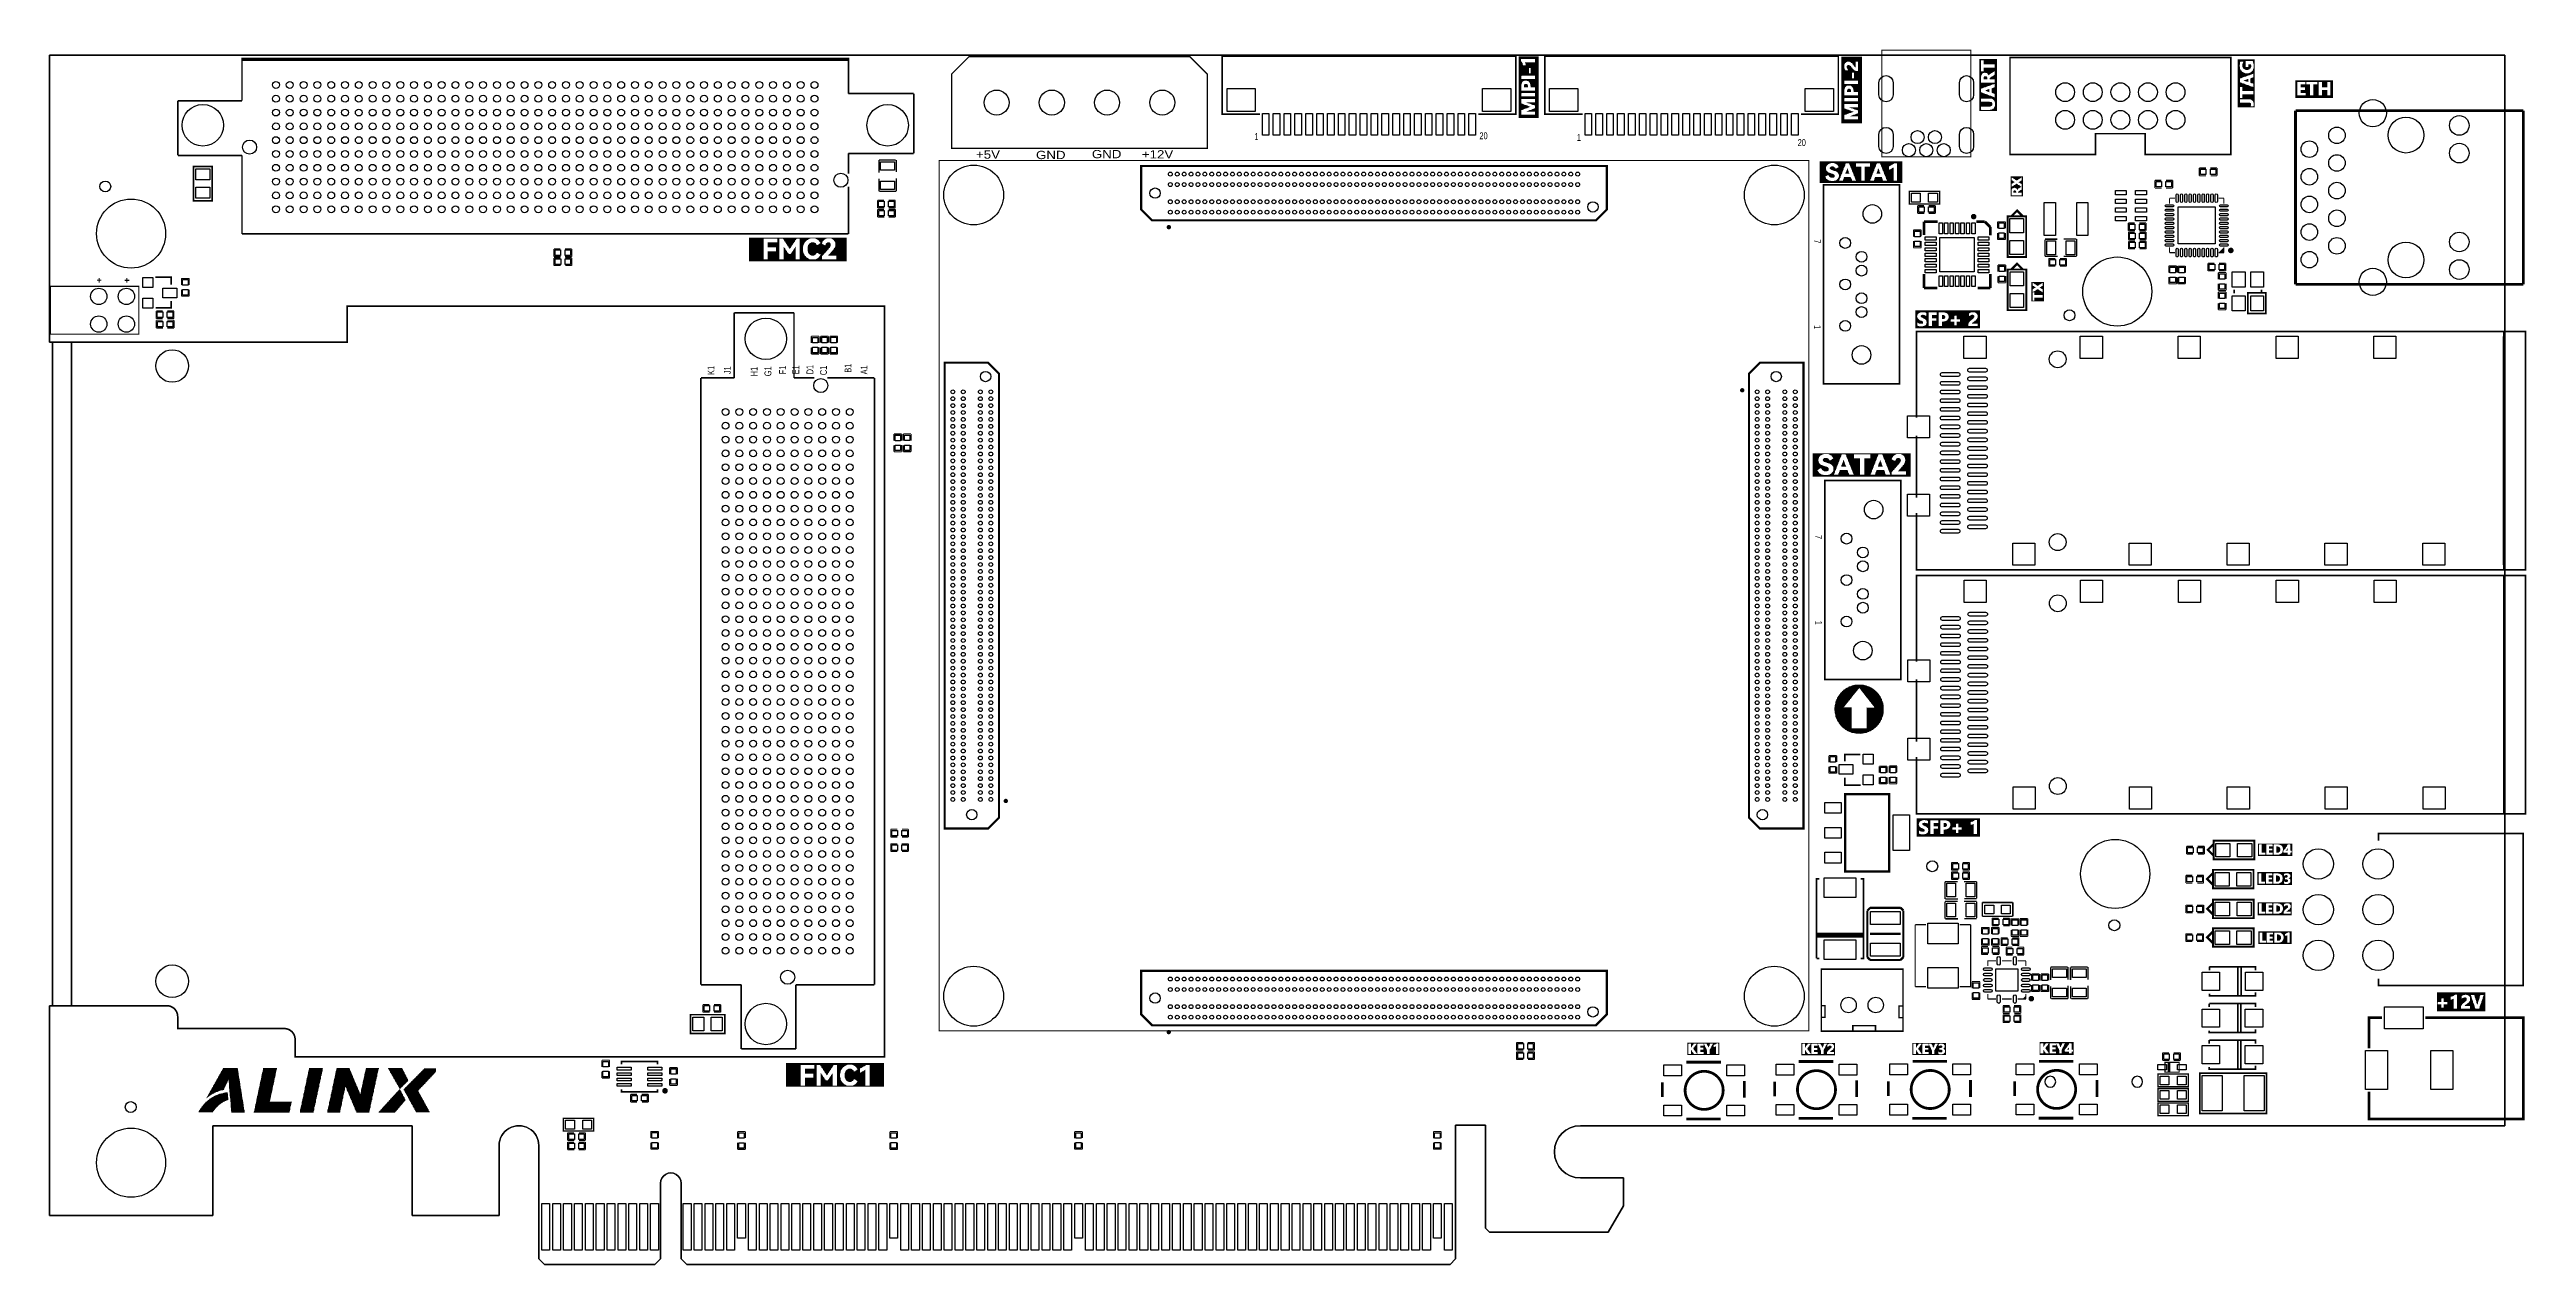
# Model space of a CAD drawing. Extents: x -92 to 136, y -31 to 80.
import ezdxf

# ---------------------------------------------------------------- set-up
doc = ezdxf.new("R2010")
doc.units = 0
for name, color, linetype in [('BG_OUTLINE', 254, 'CONTINUOUS'), ('BG_SILKSCREEN_TOP', 85, 'CONTINUOUS'), ('PG_SILKSCREEN_TOP', 85, 'CONTINUOUS'), ('PIN_TOP', 1, 'CONTINUOUS')]:
    doc.layers.add(name, color=color, linetype=linetype)

msp = doc.modelspace()

# ---------------------------------------------------------------- texts
at = {"layer": 'BG_SILKSCREEN_TOP', "width": 1.2}
for s, p in [('+5V', (-6.55828, 70.30212)), ('GND', (-1.03632, 70.26402)), ('GND', (4.09956, 70.34276)), ('+12V', (8.69696, 70.3199))]:
    msp.add_text(s, height=0.762, dxfattribs=at).set_placement(p)
at = {"layer": 'PG_SILKSCREEN_TOP', "width": 0.8}
for s, p in [('1', (19.04492, 72.01408)), ('20', (39.74592, 72.09028)), ('1', (48.70704, 71.93788)), ('20', (69.01434, 71.46544))]:
    msp.add_text(s, height=0.635, dxfattribs=at).set_placement(p)
for s, rotation, p in [('7', 270, (70.50786, 62.88532)), ('1', 270, (70.50786, 55.01132)), ('K1', 90, (-30.60954, 50.428144)), ('J1', 90, (-29.11094, 50.504344)), ('H1', 90, (-26.64714, 50.301144)), ('G1', 90, (-25.37714, 50.301144)), ('F1', 90, (-24.03094, 50.478944)), ('E1', 90, (-22.81174, 50.478944)), ('D1', 90, (-21.51634, 50.478944)), ('C1', 90, (-20.27174, 50.402744)), ('B1', 90, (-18.01114, 50.631344)), ('A1', 90, (-16.53794, 50.478944)), ('7', 270, (70.63232, 35.70986)), ('1', 270, (70.63232, 27.83586))]:
    msp.add_text(s, height=0.635, rotation=rotation, dxfattribs=at).set_placement(p)

# ---------------------------------------------------------------- linework, layer by layer
at = {"layer": 'BG_OUTLINE'}
for points in [[(-91.76512, 79.8195), (98.22688, 79.8195)], [(-91.76512, 53.44922), (-91.76512, 79.8195)], [(98.22688, 79.8195), (130.23596, 79.8195)], [(130.23596, 79.8195), (134.0485, 79.8195)], [(134.0485, 79.8195), (134.0485, -18.5801)], [(-89.74582, 53.44922), (-91.76512, 53.44922)], [(-89.74582, -7.54888), (-89.74582, 53.44922)], [(-91.76512, -7.54888), (-89.74582, -7.54888)], [(-91.76512, -26.8351), (-91.76512, -7.54888)], [(-76.76134, -18.5801), (-76.76134, -26.8351)], [(-58.42254, -18.5801), (-76.76134, -18.5801)], [(-58.42254, -26.8351), (-58.42254, -18.5801)], [(-50.42154, -20.4089), (-50.42154, -26.8351)], [(-46.76394, -30.8229), (-46.76394, -20.4089)], [(37.5539, -18.53438), (37.5539, -30.8229)], [(40.2971, -18.53438), (37.5539, -18.53438)], [(40.2971, -28.00858), (40.2971, -18.53438)], [(98.22688, -18.5801), (49.0347, -18.5801)], [(130.23596, -18.5801), (98.22688, -18.5801)], [(134.0485, -18.5801), (130.23596, -18.5801)], [(-35.57524, -23.876), (-35.57524, -30.8229)], [(-33.67024, -30.8229), (-33.67024, -23.876)], [(49.0347, -23.37562), (52.9971, -23.37562)], [(52.9971, -23.37562), (52.9971, -25.9588)], [(-76.76134, -26.8351), (-91.76512, -26.8351)], [(-50.42154, -26.8351), (-58.42254, -26.8351)], [(52.9971, -25.9588), (51.6001, -28.37942)], [(40.66794, -28.37942), (40.2971, -28.00858)], [(51.6001, -28.37942), (40.66794, -28.37942)], [(-46.25594, -31.3309), (-46.76394, -30.8229)], [(-36.08324, -31.3309), (-46.25594, -31.3309)], [(-35.57524, -30.8229), (-36.08324, -31.3309)], [(-33.16224, -31.3309), (-33.67024, -30.8229)], [(37.0459, -31.3309), (-33.16224, -31.3309)], [(37.5539, -30.8229), (37.0459, -31.3309)]]:
    msp.add_lwpolyline(points, dxfattribs=at)
msp.add_lwpolyline([(-89.74582, -7.54888), (-91.76512, -7.54888), (-91.76512, -26.8351), (-76.76134, -26.8351), (-76.76134, -18.5801), (-58.42254, -18.5801), (-58.42254, -26.8351), (-50.42154, -26.8351), (-50.42154, -20.4089, -1.000227), (-46.76394, -20.4089), (-46.76394, -30.8229), (-46.25594, -31.3309), (-36.08324, -31.3309), (-35.57524, -30.8229), (-35.57524, -23.876, -1.000436), (-33.67024, -23.876), (-33.67024, -30.8229), (-33.16224, -31.3309), (37.0459, -31.3309), (37.5539, -30.8229), (37.5539, -18.53438), (40.2971, -18.53438), (40.2971, -28.00858), (40.66794, -28.37942), (51.6001, -28.37942), (52.9971, -25.9588), (52.9971, -23.37562), (49.0347, -23.37562, -0.999788), (49.0347, -18.5801), (98.22688, -18.5801), (130.23596, -18.5801), (134.0485, -18.5801), (134.0485, 79.8195), (130.23596, 79.8195), (98.22688, 79.8195), (-91.76512, 79.8195), (-91.76512, 53.44922), (-89.74582, 53.44922)], format="xyb", close=True, dxfattribs=at)
for points in [[(92.746068, -14.53769, 1), (91.74734, -14.53769, 1), (92.746068, -14.53769)], [(100.745036, -14.53769, 1), (99.74834, -14.53769, 1), (100.745036, -14.53769)], [(-46.76394, -20.4089, 1.000227), (-50.42154, -20.4089)], [(49.0347, -18.5801, 0.999788), (49.0347, -23.37562)], [(-33.67024, -23.876, 1.000436), (-35.57524, -23.876)]]:
    msp.add_lwpolyline(points, format="xyb", dxfattribs=at)
at = {"layer": 'BG_SILKSCREEN_TOP'}
for points, const_width in [([(43.36542, 74.0537), (43.36542, 79.7179)], 0.0254), ([(43.39082, 74.0537), (43.39082, 79.7179)], 0.0254), ([(43.41622, 74.0537), (43.41622, 79.7179)], 0.0254), ([(43.44162, 74.0537), (43.44162, 79.7179)], 0.0254), ([(43.46702, 74.0537), (43.46702, 79.7179)], 0.0254), ([(43.49242, 74.0537), (43.49242, 79.7179)], 0.0254), ([(43.51782, 74.0537), (43.51782, 79.7179)], 0.0254), ([(43.54322, 74.0537), (43.54322, 79.7179)], 0.0254), ([(43.56862, 74.0537), (43.56862, 79.7179)], 0.0254), ([(43.59402, 79.4639), (43.59402, 79.7179)], 0.0254), ([(43.59402, 74.0537), (43.59402, 79.2607)], 0.0254), ([(43.61942, 79.4639), (43.61942, 79.7179)], 0.0254), ([(43.61942, 77.9145), (43.61942, 79.2099)], 0.0254), ([(43.61942, 77.1271), (43.61942, 77.6351)], 0.0254), ([(43.64482, 79.4639), (43.64482, 79.7179)], 0.0254), ([(43.64482, 77.9399), (43.64482, 79.1845)], 0.0254), ([(43.64482, 77.2287), (43.64482, 77.6351)], 0.0254), ([(43.67022, 79.4639), (43.67022, 79.7179)], 0.0254), ([(43.67022, 77.9399), (43.67022, 79.1337)], 0.0254), ([(43.67022, 77.3049), (43.67022, 77.6351)], 0.0254), ([(43.69562, 79.4639), (43.69562, 79.7179)], 0.0254), ([(43.69562, 77.9399), (43.69562, 79.0829)], 0.0254), ([(43.69562, 77.3557), (43.69562, 77.6351)], 0.0254), ([(43.72102, 79.4639), (43.72102, 79.7179)], 0.0254), ([(43.72102, 77.9399), (43.72102, 79.0321)], 0.0254), ([(43.72102, 77.3811), (43.72102, 77.6351)], 0.0254), ([(43.74642, 79.4639), (43.74642, 79.7179)], 0.0254), ([(43.74642, 77.9399), (43.74642, 78.9559)], 0.0254), ([(43.74642, 77.4065), (43.74642, 77.6351)], 0.0254), ([(43.77182, 79.4639), (43.77182, 79.7179)], 0.0254), ([(43.77182, 77.9399), (43.77182, 78.8797)], 0.0254), ([(43.77182, 77.4065), (43.77182, 77.6351)], 0.0254), ([(43.79722, 79.4639), (43.79722, 79.7179)], 0.0254), ([(43.79722, 77.9399), (43.79722, 78.8797)], 0.0254), ([(43.79722, 77.4319), (43.79722, 77.6351)], 0.0254), ([(43.82262, 79.4639), (43.82262, 79.7179)], 0.0254), ([(43.82262, 77.9399), (43.82262, 78.8797)], 0.0254), ([(43.82262, 77.4573), (43.82262, 77.6351)], 0.0254), ([(43.84802, 79.4639), (43.84802, 79.7179)], 0.0254), ([(43.84802, 77.9399), (43.84802, 78.8797)], 0.0254), ([(43.84802, 77.4573), (43.84802, 77.6351)], 0.0254), ([(43.87342, 79.4639), (43.87342, 79.7179)], 0.0254), ([(43.87342, 77.9399), (43.87342, 78.8797)], 0.0254), ([(43.87342, 77.4573), (43.87342, 77.6351)], 0.0254), ([(43.89882, 79.4639), (43.89882, 79.7179)], 0.0254), ([(43.89882, 77.9399), (43.89882, 78.8797)], 0.0254), ([(43.89882, 77.4827), (43.89882, 77.6351)], 0.0254), ([(43.92422, 79.4639), (43.92422, 79.7179)], 0.0254), ([(43.92422, 77.9399), (43.92422, 78.8797)], 0.0254), ([(43.92422, 77.4827), (43.92422, 77.6351)], 0.0254), ([(43.94962, 79.4639), (43.94962, 79.7179)], 0.0254), ([(43.94962, 79.1083), (43.94962, 79.1591)], 0.0254), ([(43.94962, 77.9399), (43.94962, 78.8797)], 0.0254), ([(43.94962, 77.4827), (43.94962, 77.6351)], 0.0254), ([(43.97502, 79.4639), (43.97502, 79.7179)], 0.0254), ([(43.97502, 79.0321), (43.97502, 79.1591)], 0.0254), ([(43.97502, 77.9399), (43.97502, 78.8797)], 0.0254), ([(43.97502, 77.4827), (43.97502, 77.6351)], 0.0254), ([(44.00042, 79.4639), (44.00042, 79.7179)], 0.0254), ([(44.00042, 78.9559), (44.00042, 79.1591)], 0.0254), ([(44.00042, 77.9399), (44.00042, 78.8797)], 0.0254), ([(44.00042, 77.4827), (44.00042, 77.6351)], 0.0254), ([(44.02582, 79.4639), (44.02582, 79.7179)], 0.0254), ([(44.02582, 77.9399), (44.02582, 79.1591)], 0.0254), ([(44.02582, 77.4827), (44.02582, 77.6351)], 0.0254), ([(44.05122, 79.4639), (44.05122, 79.7179)], 0.0254), ([(44.05122, 77.9399), (44.05122, 79.1591)], 0.0254), ([(44.05122, 77.4827), (44.05122, 77.6351)], 0.0254), ([(44.07662, 79.4639), (44.07662, 79.7179)], 0.0254), ([(44.07662, 77.9399), (44.07662, 79.1591)], 0.0254), ([(44.07662, 77.4827), (44.07662, 77.6351)], 0.0254), ([(44.10202, 79.4639), (44.10202, 79.7179)], 0.0254), ([(44.10202, 77.9399), (44.10202, 79.1591)], 0.0254), ([(44.10202, 77.4827), (44.10202, 77.6351)], 0.0254), ([(44.12742, 79.4639), (44.12742, 79.7179)], 0.0254), ([(44.12742, 77.9399), (44.12742, 79.1591)], 0.0254), ([(44.12742, 77.4573), (44.12742, 77.6351)], 0.0254), ([(44.15282, 79.4639), (44.15282, 79.7179)], 0.0254), ([(44.15282, 77.9399), (44.15282, 79.1591)], 0.0254), ([(44.15282, 77.4573), (44.15282, 77.6351)], 0.0254), ([(44.17822, 79.4639), (44.17822, 79.7179)], 0.0254), ([(44.17822, 77.9399), (44.17822, 79.1591)], 0.0254), ([(44.17822, 77.4573), (44.17822, 77.6351)], 0.0254), ([(44.20362, 79.4639), (44.20362, 79.7179)], 0.0254), ([(44.20362, 77.9399), (44.20362, 79.1591)], 0.0254), ([(44.20362, 77.4319), (44.20362, 77.6351)], 0.0254), ([(44.22902, 79.4639), (44.22902, 79.7179)], 0.0254), ([(44.22902, 77.9399), (44.22902, 79.1591)], 0.0254), ([(44.22902, 77.4319), (44.22902, 77.6351)], 0.0254), ([(44.25442, 79.4639), (44.25442, 79.7179)], 0.0254), ([(44.25442, 77.9399), (44.25442, 79.1591)], 0.0254), ([(44.25442, 77.4065), (44.25442, 77.6351)], 0.0254), ([(44.27982, 79.4639), (44.27982, 79.7179)], 0.0254), ([(44.27982, 77.9399), (44.27982, 79.1591)], 0.0254), ([(44.27982, 77.3811), (44.27982, 77.6351)], 0.0254), ([(44.30522, 79.4639), (44.30522, 79.7179)], 0.0254), ([(44.30522, 78.6511), (44.30522, 79.1591)], 0.0254), ([(44.30522, 77.9399), (44.30522, 78.1431)], 0.0254), ([(44.30522, 77.3557), (44.30522, 77.6351)], 0.0254), ([(44.33062, 79.4639), (44.33062, 79.7179)], 0.0254), ([(44.33062, 78.6511), (44.33062, 79.1591)], 0.0254), ([(44.33062, 77.9399), (44.33062, 78.1431)], 0.0254), ([(44.33062, 77.3303), (44.33062, 77.6351)], 0.0254), ([(44.35602, 79.4639), (44.35602, 79.7179)], 0.0254), ([(44.35602, 78.6511), (44.35602, 79.1591)], 0.0254), ([(44.35602, 77.9399), (44.35602, 78.1431)], 0.0254), ([(44.35602, 77.3049), (44.35602, 77.6351)], 0.0254), ([(44.38142, 79.4639), (44.38142, 79.7179)], 0.0254), ([(44.38142, 78.6511), (44.38142, 79.1591)], 0.0254), ([(44.38142, 77.9399), (44.38142, 78.1431)], 0.0254), ([(44.38142, 77.2541), (44.38142, 77.6351)], 0.0254), ([(44.40682, 79.4639), (44.40682, 79.7179)], 0.0254), ([(44.40682, 78.6511), (44.40682, 79.1591)], 0.0254), ([(44.40682, 77.9399), (44.40682, 78.1431)], 0.0254), ([(44.40682, 77.1779), (44.40682, 77.6351)], 0.0254), ([(44.43222, 79.4639), (44.43222, 79.7179)], 0.0254), ([(44.43222, 78.6511), (44.43222, 79.1591)], 0.0254), ([(44.43222, 77.9399), (44.43222, 78.1431)], 0.0254), ([(44.43222, 77.0255), (44.43222, 77.6351)], 0.0254), ([(44.45762, 79.4639), (44.45762, 79.7179)], 0.0254), ([(44.45762, 78.6511), (44.45762, 79.1591)], 0.0254), ([(44.45762, 77.9399), (44.45762, 78.1431)], 0.0254), ([(44.45762, 76.8731), (44.45762, 77.6351)], 0.0254), ([(44.48302, 79.4639), (44.48302, 79.7179)], 0.0254), ([(44.48302, 77.9399), (44.48302, 79.1591)], 0.0254), ([(44.48302, 76.8731), (44.48302, 77.6351)], 0.0254), ([(44.50842, 79.4639), (44.50842, 79.7179)], 0.0254), ([(44.50842, 77.9399), (44.50842, 79.1591)], 0.0254), ([(44.50842, 76.8731), (44.50842, 77.6351)], 0.0254), ([(44.53382, 79.4639), (44.53382, 79.7179)], 0.0254), ([(44.53382, 77.9399), (44.53382, 79.1591)], 0.0254), ([(44.53382, 76.8731), (44.53382, 77.6351)], 0.0254), ([(44.55922, 79.4639), (44.55922, 79.7179)], 0.0254), ([(44.55922, 77.9399), (44.55922, 79.1591)], 0.0254), ([(44.55922, 76.8731), (44.55922, 77.6351)], 0.0254), ([(44.58462, 79.4639), (44.58462, 79.7179)], 0.0254), ([(44.58462, 77.9399), (44.58462, 79.1591)], 0.0254), ([(44.58462, 76.8731), (44.58462, 77.6351)], 0.0254), ([(44.61002, 79.4639), (44.61002, 79.7179)], 0.0254), ([(44.61002, 77.9399), (44.61002, 79.1591)], 0.0254), ([(44.61002, 76.8731), (44.61002, 77.6351)], 0.0254), ([(44.63542, 79.4639), (44.63542, 79.7179)], 0.0254), ([(44.63542, 77.9399), (44.63542, 79.1591)], 0.0254), ([(44.63542, 76.8731), (44.63542, 77.6351)], 0.0254), ([(44.66082, 79.4639), (44.66082, 79.7179)], 0.0254), ([(44.66082, 77.9399), (44.66082, 79.1591)], 0.0254), ([(44.66082, 76.8731), (44.66082, 77.6351)], 0.0254), ([(44.68622, 79.4639), (44.68622, 79.7179)], 0.0254), ([(44.68622, 77.9399), (44.68622, 79.1591)], 0.0254), ([(44.68622, 76.8731), (44.68622, 77.6351)], 0.0254), ([(44.71162, 79.4639), (44.71162, 79.7179)], 0.0254), ([(44.71162, 77.9399), (44.71162, 79.1591)], 0.0254), ([(44.71162, 76.8731), (44.71162, 77.6351)], 0.0254), ([(44.73702, 79.4639), (44.73702, 79.7179)], 0.0254), ([(44.73702, 77.9399), (44.73702, 79.1591)], 0.0254), ([(44.73702, 76.8731), (44.73702, 77.6351)], 0.0254), ([(44.76242, 79.4639), (44.76242, 79.7179)], 0.0254), ([(44.76242, 77.9399), (44.76242, 79.1591)], 0.0254), ([(44.76242, 76.8731), (44.76242, 77.6351)], 0.0254), ([(44.78782, 79.4639), (44.78782, 79.7179)], 0.0254), ([(44.78782, 77.9399), (44.78782, 79.1591)], 0.0254), ([(44.78782, 76.8731), (44.78782, 77.6351)], 0.0254), ([(44.81322, 79.4639), (44.81322, 79.7179)], 0.0254), ([(44.81322, 77.9399), (44.81322, 79.1591)], 0.0254), ([(44.81322, 76.8731), (44.81322, 77.6351)], 0.0254), ([(44.83862, 79.4639), (44.83862, 79.7179)], 0.0254), ([(44.83862, 77.9399), (44.83862, 79.1591)], 0.0254), ([(44.83862, 76.8731), (44.83862, 77.6351)], 0.0254), ([(44.86402, 74.0537), (44.86402, 79.7179)], 0.0254), ([(44.88942, 74.0537), (44.88942, 79.7179)], 0.0254), ([(44.91482, 74.0537), (44.91482, 79.7179)], 0.0254), ([(44.94022, 74.0537), (44.94022, 79.7179)], 0.0254), ([(44.96562, 74.0537), (44.96562, 79.7179)], 0.0254), ([(44.99102, 74.0537), (44.99102, 79.7179)], 0.0254), ([(45.01642, 74.0537), (45.01642, 79.7179)], 0.0254), ([(45.04182, 74.0537), (45.04182, 79.7179)], 0.0254), ([(45.06722, 74.0537), (45.06722, 79.7179)], 0.0254), ([(45.09262, 74.0537), (45.09262, 79.7179)], 0.0254), ([(45.11802, 74.0537), (45.11802, 79.7179)], 0.0254), ([(45.14342, 74.0537), (45.14342, 79.7179)], 0.0254), ([(45.16882, 74.0537), (45.16882, 79.7179)], 0.0254), ([(73.05548, 73.54824), (73.05548, 79.66964)], 0.0254), ([(73.08088, 73.54824), (73.08088, 79.66964)], 0.0254), ([(73.10628, 73.54824), (73.10628, 79.66964)], 0.0254), ([(73.13168, 73.54824), (73.13168, 79.66964)], 0.0254), ([(73.15708, 73.54824), (73.15708, 79.66964)], 0.0254), ([(73.18248, 73.54824), (73.18248, 79.66964)], 0.0254), ([(73.20788, 73.54824), (73.20788, 79.66964)], 0.0254), ([(73.23328, 73.54824), (73.23328, 79.66964)], 0.0254), ([(73.25868, 73.54824), (73.25868, 79.66964)], 0.0254), ([(73.28408, 73.54824), (73.28408, 79.66964)], 0.0254), ([(73.30948, 78.85684), (73.30948, 79.66964)], 0.0254), ([(73.30948, 73.54824), (73.30948, 78.72984)], 0.0254), ([(73.33488, 78.98384), (73.33488, 79.66964)], 0.0254), ([(73.33488, 77.45984), (73.33488, 78.60284)], 0.0254), ([(73.36028, 79.03464), (73.36028, 79.66964)], 0.0254), ([(73.36028, 77.48524), (73.36028, 78.52664)], 0.0254), ([(73.38568, 79.08544), (73.38568, 79.66964)], 0.0254), ([(73.38568, 77.48524), (73.38568, 78.47584)], 0.0254), ([(73.41108, 79.11084), (73.41108, 79.66964)], 0.0254), ([(73.41108, 77.48524), (73.41108, 78.42504)], 0.0254), ([(73.43648, 79.13624), (73.43648, 79.66964)], 0.0254), ([(73.43648, 77.48524), (73.43648, 78.42504)], 0.0254), ([(73.46188, 79.16164), (73.46188, 79.66964)], 0.0254), ([(73.46188, 77.48524), (73.46188, 78.42504)], 0.0254), ([(73.48728, 79.16164), (73.48728, 79.66964)], 0.0254), ([(73.48728, 77.48524), (73.48728, 78.42504)], 0.0254), ([(73.51268, 79.18704), (73.51268, 79.66964)], 0.0254), ([(73.51268, 77.48524), (73.51268, 78.42504)], 0.0254), ([(73.53808, 79.18704), (73.53808, 79.66964)], 0.0254), ([(73.53808, 78.67904), (73.53808, 78.80604)], 0.0254), ([(73.53808, 77.48524), (73.53808, 78.42504)], 0.0254), ([(73.56348, 79.21244), (73.56348, 79.66964)], 0.0254), ([(73.56348, 78.60284), (73.56348, 78.85684)], 0.0254), ([(73.56348, 77.48524), (73.56348, 78.42504)], 0.0254), ([(73.58888, 79.21244), (73.58888, 79.66964)], 0.0254), ([(73.58888, 78.55204), (73.58888, 78.88224)], 0.0254), ([(73.58888, 77.48524), (73.58888, 78.42504)], 0.0254), ([(73.61428, 79.21244), (73.61428, 79.66964)], 0.0254), ([(73.61428, 78.50124), (73.61428, 78.88224)], 0.0254), ([(73.61428, 77.48524), (73.61428, 78.42504)], 0.0254), ([(73.63968, 79.21244), (73.63968, 79.66964)], 0.0254), ([(73.63968, 78.47584), (73.63968, 78.90764)], 0.0254), ([(73.63968, 77.48524), (73.63968, 78.42504)], 0.0254), ([(73.66508, 79.21244), (73.66508, 79.66964)], 0.0254), ([(73.66508, 77.48524), (73.66508, 78.90764)], 0.0254), ([(73.69048, 79.21244), (73.69048, 79.66964)], 0.0254), ([(73.69048, 77.48524), (73.69048, 78.90764)], 0.0254), ([(73.71588, 79.21244), (73.71588, 79.66964)], 0.0254), ([(73.71588, 77.48524), (73.71588, 78.90764)], 0.0254), ([(73.74128, 79.21244), (73.74128, 79.66964)], 0.0254), ([(73.74128, 77.48524), (73.74128, 78.90764)], 0.0254), ([(73.76668, 79.21244), (73.76668, 79.66964)], 0.0254), ([(73.76668, 77.48524), (73.76668, 78.88224)], 0.0254), ([(73.79208, 79.21244), (73.79208, 79.66964)], 0.0254), ([(73.79208, 77.48524), (73.79208, 78.88224)], 0.0254), ([(73.81748, 79.18704), (73.81748, 79.66964)], 0.0254), ([(73.81748, 77.48524), (73.81748, 78.85684)], 0.0254), ([(73.84288, 79.18704), (73.84288, 79.66964)], 0.0254), ([(73.84288, 77.48524), (73.84288, 78.85684)], 0.0254), ([(73.86828, 79.16164), (73.86828, 79.66964)], 0.0254), ([(73.86828, 77.48524), (73.86828, 78.83144)], 0.0254), ([(73.89368, 79.16164), (73.89368, 79.66964)], 0.0254), ([(73.89368, 77.48524), (73.89368, 78.80604)], 0.0254), ([(73.91908, 79.13624), (73.91908, 79.66964)], 0.0254), ([(73.91908, 77.48524), (73.91908, 78.78064)], 0.0254), ([(73.94448, 79.11084), (73.94448, 79.66964)], 0.0254), ([(73.94448, 77.48524), (73.94448, 78.75524)], 0.0254), ([(73.96988, 79.11084), (73.96988, 79.66964)], 0.0254), ([(73.96988, 77.48524), (73.96988, 78.70444)], 0.0254), ([(73.99528, 79.08544), (73.99528, 79.66964)], 0.0254), ([(73.99528, 77.48524), (73.99528, 78.67904)], 0.0254), ([(74.02068, 79.06004), (74.02068, 79.66964)], 0.0254), ([(74.02068, 78.19644), (74.02068, 78.65364)], 0.0254), ([(74.02068, 77.48524), (74.02068, 77.68844)], 0.0254), ([(74.04608, 79.03464), (74.04608, 79.66964)], 0.0254), ([(74.04608, 78.19644), (74.04608, 78.60284)], 0.0254), ([(74.04608, 77.48524), (74.04608, 77.68844)], 0.0254), ([(74.07148, 78.98384), (74.07148, 79.66964)], 0.0254), ([(74.07148, 78.19644), (74.07148, 78.57744)], 0.0254), ([(74.07148, 77.48524), (74.07148, 77.68844)], 0.0254), ([(74.09688, 78.95844), (74.09688, 79.66964)], 0.0254), ([(74.09688, 78.19644), (74.09688, 78.55204)], 0.0254), ([(74.09688, 77.48524), (74.09688, 77.68844)], 0.0254), ([(74.12228, 78.93304), (74.12228, 79.66964)], 0.0254), ([(74.12228, 78.19644), (74.12228, 78.52664)], 0.0254), ([(74.12228, 77.48524), (74.12228, 77.68844)], 0.0254), ([(74.14768, 78.88224), (74.14768, 79.66964)], 0.0254), ([(74.14768, 78.19644), (74.14768, 78.50124)], 0.0254), ([(74.14768, 77.48524), (74.14768, 77.68844)], 0.0254), ([(74.17308, 78.85684), (74.17308, 79.66964)], 0.0254), ([(74.17308, 78.19644), (74.17308, 78.47584)], 0.0254), ([(74.17308, 77.48524), (74.17308, 77.68844)], 0.0254), ([(74.19848, 78.83144), (74.19848, 79.66964)], 0.0254), ([(74.19848, 77.48524), (74.19848, 78.45044)], 0.0254), ([(74.22388, 78.78064), (74.22388, 79.66964)], 0.0254), ([(74.22388, 77.48524), (74.22388, 78.45044)], 0.0254), ([(74.24928, 78.75524), (74.24928, 79.66964)], 0.0254), ([(74.24928, 77.48524), (74.24928, 78.42504)], 0.0254), ([(74.27468, 78.72984), (74.27468, 79.66964)], 0.0254), ([(74.27468, 77.48524), (74.27468, 78.39964)], 0.0254), ([(74.30008, 78.70444), (74.30008, 79.66964)], 0.0254), ([(74.30008, 77.48524), (74.30008, 78.39964)], 0.0254), ([(74.32548, 78.70444), (74.32548, 79.66964)], 0.0254), ([(74.32548, 77.48524), (74.32548, 78.39964)], 0.0254), ([(74.35088, 79.21244), (74.35088, 79.66964)], 0.0254), ([(74.35088, 77.48524), (74.35088, 78.37424)], 0.0254), ([(74.37628, 79.21244), (74.37628, 79.66964)], 0.0254), ([(74.37628, 77.48524), (74.37628, 78.37424)], 0.0254), ([(74.40168, 79.21244), (74.40168, 79.66964)], 0.0254), ([(74.40168, 77.48524), (74.40168, 78.37424)], 0.0254), ([(74.42708, 79.21244), (74.42708, 79.66964)], 0.0254), ([(74.42708, 77.48524), (74.42708, 78.37424)], 0.0254), ([(74.45248, 79.21244), (74.45248, 79.66964)], 0.0254), ([(74.45248, 77.48524), (74.45248, 78.37424)], 0.0254), ([(74.47788, 79.21244), (74.47788, 79.66964)], 0.0254), ([(74.47788, 77.48524), (74.47788, 78.37424)], 0.0254), ([(74.50328, 79.21244), (74.50328, 79.66964)], 0.0254), ([(74.50328, 77.48524), (74.50328, 78.37424)], 0.0254), ([(74.52868, 79.21244), (74.52868, 79.66964)], 0.0254), ([(74.52868, 77.48524), (74.52868, 78.37424)], 0.0254), ([(74.55408, 79.21244), (74.55408, 79.66964)], 0.0254), ([(74.55408, 77.48524), (74.55408, 78.37424)], 0.0254), ([(74.57948, 73.54824), (74.57948, 79.66964)], 0.0254), ([(74.60488, 73.54824), (74.60488, 79.66964)], 0.0254), ([(74.63028, 73.54824), (74.63028, 79.66964)], 0.0254), ([(74.65568, 73.54824), (74.65568, 79.66964)], 0.0254), ([(74.68108, 73.54824), (74.68108, 79.66964)], 0.0254), ([(74.70648, 73.54824), (74.70648, 79.66964)], 0.0254), ([(74.73188, 73.54824), (74.73188, 79.66964)], 0.0254), ([(74.75728, 73.54824), (74.75728, 79.66964)], 0.0254), ([(74.78268, 73.54824), (74.78268, 79.66964)], 0.0254), ([(74.80808, 73.54824), (74.80808, 79.66964)], 0.0254), ([(74.83348, 73.54824), (74.83348, 79.66964)], 0.0254), ([(74.85888, 73.54824), (74.85888, 79.66964)], 0.0254), ([(74.88428, 73.54824), (74.88428, 79.66964)], 0.0254), ([(74.90968, 73.54824), (74.90968, 79.66964)], 0.0254), ([(85.725, 74.68616), (85.725, 79.46136)], 0.0254), ([(85.7504, 74.68616), (85.7504, 79.46136)], 0.0254), ([(85.7758, 74.68616), (85.7758, 79.46136)], 0.0254), ([(85.8012, 74.68616), (85.8012, 79.46136)], 0.0254), ([(85.8266, 74.68616), (85.8266, 79.46136)], 0.0254), ([(85.852, 74.68616), (85.852, 79.46136)], 0.0254), ([(85.8774, 74.68616), (85.8774, 79.46136)], 0.0254), ([(85.9028, 79.33436), (85.9028, 79.46136)], 0.0254), ([(85.9028, 77.88656), (85.9028, 78.31836)], 0.0254), ([(85.9282, 79.33436), (85.9282, 79.46136)], 0.0254), ([(85.9282, 77.98816), (85.9282, 78.31836)], 0.0254), ([(85.9536, 79.33436), (85.9536, 79.46136)], 0.0254), ([(85.9536, 78.03896), (85.9536, 78.31836)], 0.0254), ([(85.979, 79.33436), (85.979, 79.46136)], 0.0254), ([(85.979, 78.08976), (85.979, 78.31836)], 0.0254), ([(86.0044, 79.33436), (86.0044, 79.46136)], 0.0254), ([(86.0044, 78.11516), (86.0044, 78.31836)], 0.0254), ([(86.0298, 79.33436), (86.0298, 79.46136)], 0.0254), ([(86.0298, 78.14056), (86.0298, 78.31836)], 0.0254), ([(86.0552, 79.33436), (86.0552, 79.46136)], 0.0254), ([(86.0552, 78.16596), (86.0552, 78.31836)], 0.0254), ([(86.0806, 79.33436), (86.0806, 79.46136)], 0.0254), ([(86.0806, 78.16596), (86.0806, 78.31836)], 0.0254), ([(86.106, 79.33436), (86.106, 79.46136)], 0.0254), ([(86.106, 78.19136), (86.106, 78.31836)], 0.0254), ([(86.1314, 78.97876), (86.1314, 79.46136)], 0.0254), ([(86.1314, 78.19136), (86.1314, 78.67396)], 0.0254), ([(86.1314, 77.60716), (86.1314, 77.81036)], 0.0254), ([(86.1568, 78.97876), (86.1568, 79.46136)], 0.0254), ([(86.1568, 78.19136), (86.1568, 78.67396)], 0.0254), ([(86.1568, 77.60716), (86.1568, 77.86116)], 0.0254), ([(86.1822, 78.97876), (86.1822, 79.46136)], 0.0254), ([(86.1822, 78.19136), (86.1822, 78.67396)], 0.0254), ([(86.1822, 77.60716), (86.1822, 77.86116)], 0.0254), ([(86.2076, 78.97876), (86.2076, 79.46136)], 0.0254), ([(86.2076, 78.21676), (86.2076, 78.67396)], 0.0254), ([(86.2076, 77.60716), (86.2076, 77.88656)], 0.0254), ([(86.233, 78.97876), (86.233, 79.46136)], 0.0254), ([(86.233, 78.21676), (86.233, 78.67396)], 0.0254), ([(86.233, 77.60716), (86.233, 77.88656)], 0.0254), ([(86.2584, 78.97876), (86.2584, 79.46136)], 0.0254), ([(86.2584, 78.21676), (86.2584, 78.67396)], 0.0254), ([(86.2584, 77.60716), (86.2584, 77.88656)], 0.0254), ([(86.2838, 78.97876), (86.2838, 79.46136)], 0.0254), ([(86.2838, 78.19136), (86.2838, 78.67396)], 0.0254), ([(86.2838, 77.60716), (86.2838, 77.88656)], 0.0254), ([(86.3092, 78.97876), (86.3092, 79.46136)], 0.0254), ([(86.3092, 78.19136), (86.3092, 78.67396)], 0.0254), ([(86.3092, 77.60716), (86.3092, 77.88656)], 0.0254), ([(86.3346, 78.97876), (86.3346, 79.46136)], 0.0254), ([(86.3346, 78.19136), (86.3346, 78.67396)], 0.0254), ([(86.3346, 77.60716), (86.3346, 77.88656)], 0.0254), ([(86.36, 78.97876), (86.36, 79.46136)], 0.0254), ([(86.36, 78.19136), (86.36, 78.67396)], 0.0254), ([(86.36, 77.60716), (86.36, 77.86116)], 0.0254), ([(86.3854, 78.97876), (86.3854, 79.46136)], 0.0254), ([(86.3854, 78.16596), (86.3854, 78.67396)], 0.0254), ([(86.3854, 77.60716), (86.3854, 77.86116)], 0.0254), ([(86.4108, 78.97876), (86.4108, 79.46136)], 0.0254), ([(86.4108, 78.16596), (86.4108, 78.67396)], 0.0254), ([(86.4108, 77.60716), (86.4108, 77.83576)], 0.0254), ([(86.4362, 78.97876), (86.4362, 79.46136)], 0.0254), ([(86.4362, 78.14056), (86.4362, 78.67396)], 0.0254), ([(86.4362, 77.60716), (86.4362, 77.78496)], 0.0254), ([(86.4616, 78.97876), (86.4616, 79.46136)], 0.0254), ([(86.4616, 78.11516), (86.4616, 78.67396)], 0.0254), ([(86.487, 78.97876), (86.487, 79.46136)], 0.0254), ([(86.487, 78.11516), (86.487, 78.67396)], 0.0254), ([(86.5124, 78.97876), (86.5124, 79.46136)], 0.0254), ([(86.5124, 78.06436), (86.5124, 78.67396)], 0.0254), ([(86.5378, 78.97876), (86.5378, 79.46136)], 0.0254), ([(86.5378, 78.03896), (86.5378, 78.67396)], 0.0254), ([(86.5632, 78.97876), (86.5632, 79.46136)], 0.0254), ([(86.5632, 77.98816), (86.5632, 78.67396)], 0.0254), ([(86.5886, 78.97876), (86.5886, 79.46136)], 0.0254), ([(86.5886, 77.96276), (86.5886, 78.67396)], 0.0254), ([(86.614, 78.97876), (86.614, 79.46136)], 0.0254), ([(86.614, 77.98816), (86.614, 78.67396)], 0.0254), ([(86.6394, 78.97876), (86.6394, 79.46136)], 0.0254), ([(86.6394, 78.01356), (86.6394, 78.67396)], 0.0254), ([(86.6648, 78.97876), (86.6648, 79.46136)], 0.0254), ([(86.6648, 78.03896), (86.6648, 78.67396)], 0.0254), ([(86.6902, 78.97876), (86.6902, 79.46136)], 0.0254), ([(86.6902, 78.06436), (86.6902, 78.67396)], 0.0254), ([(86.6902, 77.60716), (86.6902, 77.70876)], 0.0254), ([(86.7156, 78.97876), (86.7156, 79.46136)], 0.0254), ([(86.7156, 78.08976), (86.7156, 78.67396)], 0.0254), ([(86.7156, 77.60716), (86.7156, 77.75956)], 0.0254), ([(86.741, 78.97876), (86.741, 79.46136)], 0.0254), ([(86.741, 78.08976), (86.741, 78.67396)], 0.0254), ([(86.741, 77.60716), (86.741, 77.75956)], 0.0254), ([(86.7664, 78.97876), (86.7664, 79.46136)], 0.0254), ([(86.7664, 78.11516), (86.7664, 78.67396)], 0.0254), ([(86.7664, 77.60716), (86.7664, 77.78496)], 0.0254), ([(86.7918, 78.97876), (86.7918, 79.46136)], 0.0254), ([(86.7918, 78.14056), (86.7918, 78.67396)], 0.0254), ([(86.7918, 77.60716), (86.7918, 77.81036)], 0.0254), ([(86.8172, 78.97876), (86.8172, 79.46136)], 0.0254), ([(86.8172, 78.14056), (86.8172, 78.67396)], 0.0254), ([(86.8172, 77.60716), (86.8172, 77.81036)], 0.0254), ([(86.8426, 78.97876), (86.8426, 79.46136)], 0.0254), ([(86.8426, 78.16596), (86.8426, 78.67396)], 0.0254), ([(86.8426, 77.60716), (86.8426, 77.83576)], 0.0254), ([(86.868, 78.97876), (86.868, 79.46136)], 0.0254), ([(86.868, 78.19136), (86.868, 78.67396)], 0.0254), ([(86.868, 77.60716), (86.868, 77.86116)], 0.0254), ([(86.8934, 78.97876), (86.8934, 79.46136)], 0.0254), ([(86.8934, 78.19136), (86.8934, 78.67396)], 0.0254), ([(86.8934, 77.60716), (86.8934, 77.86116)], 0.0254), ([(86.9188, 78.97876), (86.9188, 79.46136)], 0.0254), ([(86.9188, 78.21676), (86.9188, 78.67396)], 0.0254), ([(86.9188, 77.60716), (86.9188, 77.88656)], 0.0254), ([(86.9442, 78.97876), (86.9442, 79.46136)], 0.0254), ([(86.9442, 78.24216), (86.9442, 78.67396)], 0.0254), ([(86.9442, 77.60716), (86.9442, 77.88656)], 0.0254), ([(86.9696, 78.97876), (86.9696, 79.46136)], 0.0254), ([(86.9696, 78.24216), (86.9696, 78.67396)], 0.0254), ([(86.9696, 77.60716), (86.9696, 77.91196)], 0.0254), ([(86.995, 78.97876), (86.995, 79.46136)], 0.0254), ([(86.995, 78.26756), (86.995, 78.67396)], 0.0254), ([(86.995, 77.60716), (86.995, 77.93736)], 0.0254), ([(87.0204, 78.97876), (87.0204, 79.46136)], 0.0254), ([(87.0204, 78.26756), (87.0204, 78.67396)], 0.0254), ([(87.0204, 77.60716), (87.0204, 77.93736)], 0.0254), ([(87.0458, 78.97876), (87.0458, 79.46136)], 0.0254), ([(87.0458, 78.29296), (87.0458, 78.67396)], 0.0254), ([(87.0458, 77.60716), (87.0458, 77.96276)], 0.0254), ([(87.0712, 78.97876), (87.0712, 79.46136)], 0.0254), ([(87.0712, 78.31836), (87.0712, 78.67396)], 0.0254), ([(87.0712, 77.60716), (87.0712, 77.96276)], 0.0254), ([(87.0966, 78.97876), (87.0966, 79.46136)], 0.0254), ([(87.0966, 78.31836), (87.0966, 78.67396)], 0.0254), ([(87.0966, 77.60716), (87.0966, 77.98816)], 0.0254), ([(87.122, 78.97876), (87.122, 79.46136)], 0.0254), ([(87.122, 78.34376), (87.122, 78.67396)], 0.0254), ([(87.122, 77.60716), (87.122, 78.01356)], 0.0254), ([(87.1474, 75.47356), (87.1474, 79.46136)], 0.0254), ([(87.1728, 74.68616), (87.1728, 79.46136)], 0.0254), ([(87.1982, 74.68616), (87.1982, 79.46136)], 0.0254), ([(87.2236, 74.68616), (87.2236, 79.46136)], 0.0254), ([(87.249, 74.68616), (87.249, 79.46136)], 0.0254), ([(87.2744, 74.68616), (87.2744, 79.46136)], 0.0254), ([(87.2998, 74.68616), (87.2998, 79.46136)], 0.0254), ([(87.3252, 74.68616), (87.3252, 79.46136)], 0.0254), ([(87.3506, 74.68616), (87.3506, 79.46136)], 0.0254), ([(109.49686, 75.0316), (109.49686, 79.4258)], 0.0254), ([(109.52226, 75.0316), (109.52226, 79.4258)], 0.0254), ([(109.54766, 75.0316), (109.54766, 79.4258)], 0.0254), ([(109.57306, 75.0316), (109.57306, 79.4258)], 0.0254), ([(109.59846, 75.0316), (109.59846, 79.4258)], 0.0254), ([(109.62386, 75.0316), (109.62386, 79.4258)], 0.0254), ([(109.64926, 75.0316), (109.64926, 79.4258)], 0.0254), ([(109.67466, 78.9432), (109.67466, 79.4258)], 0.0254), ([(109.67466, 75.0316), (109.67466, 78.7654)], 0.0254), ([(109.70006, 79.0956), (109.70006, 79.4258)], 0.0254), ([(109.70006, 77.6732), (109.70006, 78.613)], 0.0254), ([(109.72546, 79.1972), (109.72546, 79.4258)], 0.0254), ([(109.72546, 77.6732), (109.72546, 78.5368)], 0.0254), ([(109.75086, 79.2226), (109.75086, 79.4258)], 0.0254), ([(109.75086, 77.6986), (109.75086, 78.486)], 0.0254), ([(109.77626, 79.2226), (109.77626, 79.4258)], 0.0254), ([(109.77626, 77.6986), (109.77626, 78.4352)], 0.0254), ([(109.80166, 79.2226), (109.80166, 79.4258)], 0.0254), ([(109.80166, 77.6986), (109.80166, 78.4098)], 0.0254), ([(109.82706, 79.2226), (109.82706, 79.4258)], 0.0254), ([(109.82706, 77.724), (109.82706, 78.3844)], 0.0254), ([(109.85246, 79.2226), (109.85246, 79.4258)], 0.0254), ([(109.85246, 77.724), (109.85246, 78.359)], 0.0254), ([(109.87786, 79.2226), (109.87786, 79.4258)], 0.0254), ([(109.87786, 77.724), (109.87786, 78.3336)], 0.0254), ([(109.90326, 79.2226), (109.90326, 79.4258)], 0.0254), ([(109.90326, 77.7494), (109.90326, 78.3082)], 0.0254), ([(109.92866, 79.2226), (109.92866, 79.4258)], 0.0254), ([(109.92866, 78.7146), (109.92866, 79.0194)], 0.0254), ([(109.92866, 77.7494), (109.92866, 78.2828)], 0.0254), ([(109.95406, 79.2226), (109.95406, 79.4258)], 0.0254), ([(109.95406, 78.6638), (109.95406, 79.0956)], 0.0254), ([(109.95406, 77.7748), (109.95406, 78.2574)], 0.0254), ([(109.97946, 79.2226), (109.97946, 79.4258)], 0.0254), ([(109.97946, 78.613), (109.97946, 79.1464)], 0.0254), ([(109.97946, 77.7748), (109.97946, 78.2574)], 0.0254), ([(110.00486, 78.5876), (110.00486, 79.4258)], 0.0254), ([(110.00486, 77.7748), (110.00486, 78.232)], 0.0254), ([(110.03026, 78.5622), (110.03026, 79.4258)], 0.0254), ([(110.03026, 77.8002), (110.03026, 78.2066)], 0.0254), ([(110.05566, 78.5368), (110.05566, 79.4258)], 0.0254), ([(110.05566, 77.8002), (110.05566, 78.2066)], 0.0254), ([(110.05566, 77.47), (110.05566, 77.4954)], 0.0254), ([(110.08106, 78.5368), (110.08106, 79.4258)], 0.0254), ([(110.08106, 77.8002), (110.08106, 78.2066)], 0.0254), ([(110.08106, 77.47), (110.08106, 77.5208)], 0.0254), ([(110.10646, 78.5114), (110.10646, 79.4258)], 0.0254), ([(110.10646, 77.8256), (110.10646, 78.1812)], 0.0254), ([(110.10646, 77.47), (110.10646, 77.5208)], 0.0254), ([(110.13186, 78.5114), (110.13186, 79.4258)], 0.0254), ([(110.13186, 77.8256), (110.13186, 78.1812)], 0.0254), ([(110.13186, 77.4446), (110.13186, 77.5208)], 0.0254), ([(110.15726, 78.486), (110.15726, 79.4258)], 0.0254), ([(110.15726, 77.8256), (110.15726, 78.1812)], 0.0254), ([(110.15726, 77.4446), (110.15726, 77.5462)], 0.0254), ([(110.18266, 78.486), (110.18266, 79.4258)], 0.0254), ([(110.18266, 77.851), (110.18266, 78.1558)], 0.0254), ([(110.18266, 77.4446), (110.18266, 77.5462)], 0.0254), ([(110.20806, 78.486), (110.20806, 79.4258)], 0.0254), ([(110.20806, 77.851), (110.20806, 78.1558)], 0.0254), ([(110.20806, 77.4192), (110.20806, 77.5462)], 0.0254), ([(110.23346, 79.2734), (110.23346, 79.4258)], 0.0254), ([(110.23346, 78.4606), (110.23346, 78.7146)], 0.0254), ([(110.23346, 77.851), (110.23346, 78.1558)], 0.0254), ([(110.23346, 77.4192), (110.23346, 77.5716)], 0.0254), ([(110.25886, 79.2734), (110.25886, 79.4258)], 0.0254), ([(110.25886, 78.4606), (110.25886, 78.7146)], 0.0254), ([(110.25886, 77.8764), (110.25886, 78.1558)], 0.0254), ([(110.25886, 77.4192), (110.25886, 77.5716)], 0.0254), ([(110.28426, 79.2734), (110.28426, 79.4258)], 0.0254), ([(110.28426, 78.4606), (110.28426, 78.7146)], 0.0254), ([(110.28426, 77.8764), (110.28426, 78.1558)], 0.0254), ([(110.28426, 77.3938), (110.28426, 77.5716)], 0.0254), ([(110.30966, 79.2734), (110.30966, 79.4258)], 0.0254), ([(110.30966, 78.4606), (110.30966, 78.7146)], 0.0254), ([(110.30966, 77.9018), (110.30966, 78.1558)], 0.0254), ([(110.30966, 77.3938), (110.30966, 77.597)], 0.0254), ([(110.33506, 79.2734), (110.33506, 79.4258)], 0.0254), ([(110.33506, 78.4606), (110.33506, 78.7146)], 0.0254), ([(110.33506, 77.9018), (110.33506, 78.1558)], 0.0254), ([(110.33506, 77.3938), (110.33506, 77.597)], 0.0254), ([(110.36046, 79.2734), (110.36046, 79.4258)], 0.0254), ([(110.36046, 78.4606), (110.36046, 78.7146)], 0.0254), ([(110.36046, 77.9018), (110.36046, 78.1558)], 0.0254), ([(110.36046, 77.3684), (110.36046, 77.597)], 0.0254), ([(110.38586, 79.2734), (110.38586, 79.4258)], 0.0254), ([(110.38586, 78.4606), (110.38586, 78.7146)], 0.0254), ([(110.38586, 77.9272), (110.38586, 78.1558)], 0.0254), ([(110.38586, 77.3684), (110.38586, 77.6224)], 0.0254), ([(110.41126, 79.2734), (110.41126, 79.4258)], 0.0254), ([(110.41126, 78.4606), (110.41126, 78.7146)], 0.0254), ([(110.41126, 77.9272), (110.41126, 78.1558)], 0.0254), ([(110.41126, 77.3684), (110.41126, 77.6224)], 0.0254), ([(110.43666, 79.2734), (110.43666, 79.4258)], 0.0254), ([(110.43666, 78.486), (110.43666, 78.7146)], 0.0254), ([(110.43666, 77.9272), (110.43666, 78.1558)], 0.0254), ([(110.43666, 77.343), (110.43666, 77.6224)], 0.0254), ([(110.46206, 79.2734), (110.46206, 79.4258)], 0.0254), ([(110.46206, 78.486), (110.46206, 78.9686)], 0.0254), ([(110.46206, 77.9526), (110.46206, 78.1558)], 0.0254), ([(110.48746, 79.2734), (110.48746, 79.4258)], 0.0254), ([(110.48746, 78.486), (110.48746, 78.9686)], 0.0254), ([(110.48746, 77.9526), (110.48746, 78.1558)], 0.0254), ([(110.51286, 79.2734), (110.51286, 79.4258)], 0.0254), ([(110.51286, 78.486), (110.51286, 78.9686)], 0.0254), ([(110.51286, 77.9526), (110.51286, 78.1812)], 0.0254), ([(110.53826, 79.2734), (110.53826, 79.4258)], 0.0254), ([(110.53826, 78.5114), (110.53826, 78.9686)], 0.0254), ([(110.53826, 77.978), (110.53826, 78.1812)], 0.0254), ([(110.56366, 79.2734), (110.56366, 79.4258)], 0.0254), ([(110.56366, 78.5114), (110.56366, 78.9686)], 0.0254), ([(110.56366, 77.978), (110.56366, 78.1812)], 0.0254), ([(110.58906, 79.2734), (110.58906, 79.4258)], 0.0254), ([(110.58906, 78.5368), (110.58906, 78.9686)], 0.0254), ([(110.58906, 77.978), (110.58906, 78.1812)], 0.0254), ([(110.61446, 79.2734), (110.61446, 79.4258)], 0.0254), ([(110.61446, 78.5622), (110.61446, 78.9686)], 0.0254), ([(110.61446, 78.0034), (110.61446, 78.2066)], 0.0254), ([(110.63986, 79.2734), (110.63986, 79.4258)], 0.0254), ([(110.63986, 78.5876), (110.63986, 78.9686)], 0.0254), ([(110.63986, 78.0034), (110.63986, 78.2066)], 0.0254), ([(110.66526, 79.2734), (110.66526, 79.4258)], 0.0254), ([(110.66526, 78.613), (110.66526, 78.9686)], 0.0254), ([(110.66526, 78.0288), (110.66526, 78.232)], 0.0254), ([(110.66526, 77.2922), (110.66526, 77.6986)], 0.0254), ([(110.69066, 79.2734), (110.69066, 79.4258)], 0.0254), ([(110.69066, 78.6638), (110.69066, 78.9686)], 0.0254), ([(110.69066, 78.0288), (110.69066, 78.232)], 0.0254), ([(110.69066, 77.2668), (110.69066, 77.6986)], 0.0254), ([(110.71606, 79.2734), (110.71606, 79.4258)], 0.0254), ([(110.71606, 78.74), (110.71606, 78.8924)], 0.0254), ([(110.71606, 78.0288), (110.71606, 78.2574)], 0.0254), ([(110.71606, 77.2668), (110.71606, 77.724)], 0.0254), ([(110.74146, 79.2734), (110.74146, 79.4258)], 0.0254), ([(110.74146, 78.0542), (110.74146, 78.2828)], 0.0254), ([(110.74146, 77.2668), (110.74146, 77.724)], 0.0254), ([(110.76686, 79.2734), (110.76686, 79.4258)], 0.0254), ([(110.76686, 78.0542), (110.76686, 78.3082)], 0.0254), ([(110.76686, 77.2414), (110.76686, 77.724)], 0.0254), ([(110.79226, 79.2734), (110.79226, 79.4258)], 0.0254), ([(110.79226, 78.0542), (110.79226, 78.3336)], 0.0254), ([(110.79226, 77.2414), (110.79226, 77.7494)], 0.0254), ([(110.81766, 79.2734), (110.81766, 79.4258)], 0.0254), ([(110.81766, 78.0796), (110.81766, 78.359)], 0.0254), ([(110.81766, 77.2414), (110.81766, 77.7494)], 0.0254), ([(110.84306, 79.2734), (110.84306, 79.4258)], 0.0254), ([(110.84306, 78.0796), (110.84306, 78.3844)], 0.0254), ([(110.84306, 77.216), (110.84306, 77.7494)], 0.0254), ([(110.86846, 79.248), (110.86846, 79.4258)], 0.0254), ([(110.86846, 78.0796), (110.86846, 78.4098)], 0.0254), ([(110.86846, 77.216), (110.86846, 77.7748)], 0.0254), ([(110.89386, 79.1972), (110.89386, 79.4258)], 0.0254), ([(110.89386, 78.105), (110.89386, 78.4606)], 0.0254), ([(110.89386, 77.216), (110.89386, 77.7748)], 0.0254), ([(110.91926, 79.121), (110.91926, 79.4258)], 0.0254), ([(110.91926, 78.105), (110.91926, 78.5368)], 0.0254), ([(110.91926, 77.1906), (110.91926, 77.7748)], 0.0254), ([(110.94466, 79.0194), (110.94466, 79.4258)], 0.0254), ([(110.94466, 75.4634), (110.94466, 78.613)], 0.0254), ([(110.97006, 75.0316), (110.97006, 79.4258)], 0.0254), ([(110.99546, 75.0316), (110.99546, 79.4258)], 0.0254), ([(111.02086, 75.0316), (111.02086, 79.4258)], 0.0254), ([(111.04626, 75.0316), (111.04626, 79.4258)], 0.0254), ([(114.7953, 77.50302), (118.2497, 77.50302)], 0.0254), ([(114.7953, 77.47762), (118.2497, 77.47762)], 0.0254), ([(114.7953, 77.45222), (118.2497, 77.45222)], 0.0254), ([(43.61942, 76.3143), (43.61942, 76.5683)], 0.0254), ([(43.61942, 75.7809), (43.61942, 76.0349)], 0.0254), ([(43.61942, 74.7649), (43.61942, 75.3745)], 0.0254), ([(43.64482, 76.3397), (43.64482, 76.5683)], 0.0254), ([(43.64482, 75.7809), (43.64482, 76.0349)], 0.0254), ([(43.64482, 74.7903), (43.64482, 75.3491)], 0.0254), ([(43.67022, 76.3397), (43.67022, 76.5683)], 0.0254), ([(43.67022, 75.7809), (43.67022, 76.0349)], 0.0254), ([(43.67022, 74.7903), (43.67022, 75.3491)], 0.0254), ([(43.69562, 76.3397), (43.69562, 76.5683)], 0.0254), ([(43.69562, 75.7809), (43.69562, 76.0349)], 0.0254), ([(43.69562, 74.7903), (43.69562, 75.3491)], 0.0254), ([(43.72102, 76.3397), (43.72102, 76.5683)], 0.0254), ([(43.72102, 75.7809), (43.72102, 76.0349)], 0.0254), ([(43.72102, 74.8157), (43.72102, 75.3237)], 0.0254), ([(43.74642, 76.3397), (43.74642, 76.5683)], 0.0254), ([(43.74642, 75.7809), (43.74642, 76.0349)], 0.0254), ([(43.74642, 74.8157), (43.74642, 75.3237)], 0.0254), ([(43.77182, 76.3397), (43.77182, 76.5683)], 0.0254), ([(43.77182, 75.7809), (43.77182, 76.0349)], 0.0254), ([(43.77182, 74.8157), (43.77182, 75.3237)], 0.0254), ([(43.79722, 76.3397), (43.79722, 76.5683)], 0.0254), ([(43.79722, 75.7809), (43.79722, 76.0349)], 0.0254), ([(43.79722, 74.8411), (43.79722, 75.2983)], 0.0254), ([(43.82262, 76.3397), (43.82262, 76.5683)], 0.0254), ([(43.82262, 75.7809), (43.82262, 76.0349)], 0.0254), ([(43.82262, 74.8411), (43.82262, 75.2983)], 0.0254), ([(43.84802, 76.8731), (43.84802, 77.0509)], 0.0254), ([(43.84802, 76.3397), (43.84802, 76.5683)], 0.0254), ([(43.84802, 75.7809), (43.84802, 76.0349)], 0.0254), ([(43.84802, 74.8665), (43.84802, 75.2983)], 0.0254), ([(43.87342, 76.8731), (43.87342, 77.1017)], 0.0254), ([(43.87342, 76.3397), (43.87342, 76.5683)], 0.0254), ([(43.87342, 75.7809), (43.87342, 76.0349)], 0.0254), ([(43.87342, 74.8665), (43.87342, 75.2729)], 0.0254), ([(43.89882, 76.8731), (43.89882, 77.1271)], 0.0254), ([(43.89882, 76.3397), (43.89882, 76.5683)], 0.0254), ([(43.89882, 75.7809), (43.89882, 76.0349)], 0.0254), ([(43.89882, 74.8665), (43.89882, 75.2729)], 0.0254), ([(43.92422, 76.8731), (43.92422, 77.1525)], 0.0254), ([(43.92422, 76.3397), (43.92422, 76.5683)], 0.0254), ([(43.92422, 75.7809), (43.92422, 76.0349)], 0.0254), ([(43.92422, 74.8919), (43.92422, 75.2475)], 0.0254), ([(43.94962, 76.8731), (43.94962, 77.1525)], 0.0254), ([(43.94962, 76.3397), (43.94962, 76.5683)], 0.0254), ([(43.94962, 75.7809), (43.94962, 76.0349)], 0.0254), ([(43.94962, 74.8919), (43.94962, 75.2475)], 0.0254), ([(43.97502, 76.8731), (43.97502, 77.1779)], 0.0254), ([(43.97502, 76.3397), (43.97502, 76.5683)], 0.0254), ([(43.97502, 75.7809), (43.97502, 76.0349)], 0.0254), ([(43.97502, 74.8919), (43.97502, 75.2475)], 0.0254), ([(44.00042, 76.8731), (44.00042, 77.1779)], 0.0254), ([(44.00042, 76.3397), (44.00042, 76.5683)], 0.0254), ([(44.00042, 75.7809), (44.00042, 76.0349)], 0.0254), ([(44.00042, 74.9173), (44.00042, 75.2221)], 0.0254), ([(44.02582, 76.8731), (44.02582, 77.1779)], 0.0254), ([(44.02582, 76.3397), (44.02582, 76.5683)], 0.0254), ([(44.02582, 75.7809), (44.02582, 76.0349)], 0.0254), ([(44.02582, 74.9173), (44.02582, 75.2221)], 0.0254), ([(44.05122, 76.8731), (44.05122, 77.1779)], 0.0254), ([(44.05122, 76.3397), (44.05122, 76.5683)], 0.0254), ([(44.05122, 75.7809), (44.05122, 76.0349)], 0.0254), ([(44.05122, 74.9173), (44.05122, 75.2221)], 0.0254), ([(44.07662, 76.8731), (44.07662, 77.1779)], 0.0254), ([(44.07662, 76.3397), (44.07662, 76.5683)], 0.0254), ([(44.07662, 75.7809), (44.07662, 76.0349)], 0.0254), ([(44.07662, 75.4507), (44.07662, 75.4761)], 0.0254), ([(44.07662, 74.9427), (44.07662, 75.1967)], 0.0254), ([(44.10202, 76.8731), (44.10202, 77.1525)], 0.0254), ([(44.10202, 76.3397), (44.10202, 76.5683)], 0.0254), ([(44.10202, 75.7809), (44.10202, 76.0349)], 0.0254), ([(44.10202, 75.4507), (44.10202, 75.4761)], 0.0254), ([(44.10202, 74.9427), (44.10202, 75.1967)], 0.0254), ([(44.12742, 76.8731), (44.12742, 77.1525)], 0.0254), ([(44.12742, 76.3397), (44.12742, 76.5683)], 0.0254), ([(44.12742, 75.7809), (44.12742, 76.0349)], 0.0254), ([(44.12742, 75.4507), (44.12742, 75.4761)], 0.0254), ([(44.12742, 74.9427), (44.12742, 75.1967)], 0.0254), ([(44.15282, 76.8731), (44.15282, 77.1271)], 0.0254), ([(44.15282, 76.3397), (44.15282, 76.5683)], 0.0254), ([(44.15282, 75.7809), (44.15282, 76.0349)], 0.0254), ([(44.15282, 75.4253), (44.15282, 75.4761)], 0.0254), ([(44.15282, 74.9681), (44.15282, 75.1713)], 0.0254), ([(44.17822, 76.8731), (44.17822, 77.1017)], 0.0254), ([(44.17822, 76.3397), (44.17822, 76.5683)], 0.0254), ([(44.17822, 75.7809), (44.17822, 76.0349)], 0.0254), ([(44.17822, 75.4253), (44.17822, 75.4761)], 0.0254), ([(44.17822, 74.9681), (44.17822, 75.1713)], 0.0254), ([(44.20362, 76.8731), (44.20362, 77.0509)], 0.0254), ([(44.20362, 76.3397), (44.20362, 76.5683)], 0.0254), ([(44.20362, 75.7809), (44.20362, 76.0349)], 0.0254), ([(44.20362, 75.3999), (44.20362, 75.4761)], 0.0254), ([(44.20362, 74.9935), (44.20362, 75.1713)], 0.0254), ([(44.22902, 76.3397), (44.22902, 76.5683)], 0.0254), ([(44.22902, 75.7809), (44.22902, 76.0349)], 0.0254), ([(44.22902, 75.3999), (44.22902, 75.4761)], 0.0254), ([(44.25442, 76.3397), (44.25442, 76.5683)], 0.0254), ([(44.25442, 75.7809), (44.25442, 76.0349)], 0.0254), ([(44.25442, 75.3999), (44.25442, 75.4761)], 0.0254), ([(44.27982, 76.3397), (44.27982, 76.5683)], 0.0254), ([(44.27982, 75.7809), (44.27982, 76.0349)], 0.0254), ([(44.27982, 75.3745), (44.27982, 75.4761)], 0.0254), ([(44.30522, 76.3397), (44.30522, 76.5683)], 0.0254), ([(44.30522, 75.7809), (44.30522, 76.0349)], 0.0254), ([(44.30522, 75.3745), (44.30522, 75.4761)], 0.0254), ([(44.33062, 76.3397), (44.33062, 76.5683)], 0.0254), ([(44.33062, 75.7809), (44.33062, 76.0349)], 0.0254), ([(44.33062, 75.3745), (44.33062, 75.4761)], 0.0254), ([(44.35602, 76.3397), (44.35602, 76.5683)], 0.0254), ([(44.35602, 75.7809), (44.35602, 76.0349)], 0.0254), ([(44.35602, 75.3491), (44.35602, 75.4761)], 0.0254), ([(44.38142, 76.3397), (44.38142, 76.5683)], 0.0254), ([(44.38142, 75.7809), (44.38142, 76.0349)], 0.0254), ([(44.38142, 75.3491), (44.38142, 75.4761)], 0.0254), ([(44.40682, 76.3397), (44.40682, 76.5683)], 0.0254), ([(44.40682, 75.7809), (44.40682, 76.0349)], 0.0254), ([(44.40682, 75.3491), (44.40682, 75.4761)], 0.0254), ([(44.43222, 76.3397), (44.43222, 76.5683)], 0.0254), ([(44.43222, 75.7809), (44.43222, 76.0349)], 0.0254), ([(44.43222, 75.3237), (44.43222, 75.4761)], 0.0254), ([(44.45762, 76.3397), (44.45762, 76.5683)], 0.0254), ([(44.45762, 75.7809), (44.45762, 76.0349)], 0.0254), ([(44.45762, 75.3237), (44.45762, 75.4761)], 0.0254), ([(44.48302, 76.3397), (44.48302, 76.5683)], 0.0254), ([(44.48302, 75.7809), (44.48302, 76.0349)], 0.0254), ([(44.48302, 75.3237), (44.48302, 75.4761)], 0.0254), ([(44.50842, 76.3397), (44.50842, 76.5683)], 0.0254), ([(44.50842, 75.7809), (44.50842, 76.0349)], 0.0254), ([(44.50842, 75.2983), (44.50842, 75.4761)], 0.0254), ([(44.53382, 76.3397), (44.53382, 76.5683)], 0.0254), ([(44.53382, 75.7809), (44.53382, 76.0349)], 0.0254), ([(44.53382, 75.2983), (44.53382, 75.4761)], 0.0254), ([(44.55922, 76.3397), (44.55922, 76.5683)], 0.0254), ([(44.55922, 75.7809), (44.55922, 76.0349)], 0.0254), ([(44.55922, 75.2729), (44.55922, 75.4761)], 0.0254), ([(44.58462, 76.3397), (44.58462, 76.5683)], 0.0254), ([(44.58462, 75.7809), (44.58462, 76.0349)], 0.0254), ([(44.58462, 75.2729), (44.58462, 75.4761)], 0.0254), ([(44.61002, 76.3397), (44.61002, 76.5683)], 0.0254), ([(44.61002, 75.7809), (44.61002, 76.0349)], 0.0254), ([(44.61002, 75.2729), (44.61002, 75.4761)], 0.0254), ([(44.63542, 76.3397), (44.63542, 76.5683)], 0.0254), ([(44.63542, 75.7809), (44.63542, 76.0349)], 0.0254), ([(44.63542, 75.2475), (44.63542, 75.4761)], 0.0254), ([(44.66082, 76.3397), (44.66082, 76.5683)], 0.0254), ([(44.66082, 75.7809), (44.66082, 76.0349)], 0.0254), ([(44.66082, 75.2475), (44.66082, 75.4761)], 0.0254), ([(44.68622, 76.3397), (44.68622, 76.5683)], 0.0254), ([(44.68622, 75.7809), (44.68622, 76.0349)], 0.0254), ([(44.68622, 75.2475), (44.68622, 75.4761)], 0.0254), ([(44.71162, 76.3397), (44.71162, 76.5683)], 0.0254), ([(44.71162, 75.7809), (44.71162, 76.0349)], 0.0254), ([(44.71162, 75.2221), (44.71162, 75.4761)], 0.0254), ([(44.73702, 76.3397), (44.73702, 76.5683)], 0.0254), ([(44.73702, 75.7809), (44.73702, 76.0349)], 0.0254), ([(44.73702, 75.2221), (44.73702, 75.4761)], 0.0254), ([(44.76242, 76.3397), (44.76242, 76.5683)], 0.0254), ([(44.76242, 75.7809), (44.76242, 76.0349)], 0.0254), ([(44.76242, 75.2221), (44.76242, 75.4761)], 0.0254), ([(44.78782, 76.3397), (44.78782, 76.5683)], 0.0254), ([(44.78782, 75.7809), (44.78782, 76.0349)], 0.0254), ([(44.78782, 75.1967), (44.78782, 75.4761)], 0.0254), ([(44.81322, 76.3397), (44.81322, 76.5683)], 0.0254), ([(44.81322, 75.7809), (44.81322, 76.0349)], 0.0254), ([(44.81322, 75.1967), (44.81322, 75.4761)], 0.0254), ([(44.83862, 76.3397), (44.83862, 76.5683)], 0.0254), ([(44.83862, 75.7809), (44.83862, 76.0349)], 0.0254), ([(44.83862, 75.1967), (44.83862, 75.4761)], 0.0254), ([(73.33488, 76.67244), (73.33488, 77.18044)], 0.0254), ([(73.33488, 75.85964), (73.33488, 76.11364)], 0.0254), ([(73.33488, 75.32624), (73.33488, 75.58024)], 0.0254), ([(73.36028, 76.77404), (73.36028, 77.18044)], 0.0254), ([(73.36028, 75.88504), (73.36028, 76.11364)], 0.0254), ([(73.36028, 75.32624), (73.36028, 75.58024)], 0.0254), ([(73.38568, 76.85024), (73.38568, 77.18044)], 0.0254), ([(73.38568, 75.88504), (73.38568, 76.11364)], 0.0254), ([(73.38568, 75.32624), (73.38568, 75.58024)], 0.0254), ([(73.41108, 76.90104), (73.41108, 77.18044)], 0.0254), ([(73.41108, 75.88504), (73.41108, 76.11364)], 0.0254), ([(73.41108, 75.32624), (73.41108, 75.58024)], 0.0254), ([(73.43648, 76.92644), (73.43648, 77.18044)], 0.0254), ([(73.43648, 75.88504), (73.43648, 76.11364)], 0.0254), ([(73.43648, 75.32624), (73.43648, 75.58024)], 0.0254), ([(73.46188, 76.95184), (73.46188, 77.18044)], 0.0254), ([(73.46188, 75.88504), (73.46188, 76.11364)], 0.0254), ([(73.46188, 75.32624), (73.46188, 75.58024)], 0.0254), ([(73.48728, 76.95184), (73.48728, 77.18044)], 0.0254), ([(73.48728, 75.88504), (73.48728, 76.11364)], 0.0254), ([(73.48728, 75.32624), (73.48728, 75.58024)], 0.0254), ([(73.51268, 76.97724), (73.51268, 77.18044)], 0.0254), ([(73.51268, 75.88504), (73.51268, 76.11364)], 0.0254), ([(73.51268, 75.32624), (73.51268, 75.58024)], 0.0254), ([(73.53808, 77.00264), (73.53808, 77.18044)], 0.0254), ([(73.53808, 75.88504), (73.53808, 76.11364)], 0.0254), ([(73.53808, 75.32624), (73.53808, 75.58024)], 0.0254), ([(73.56348, 77.00264), (73.56348, 77.18044)], 0.0254), ([(73.56348, 76.41844), (73.56348, 76.59624)], 0.0254), ([(73.56348, 75.88504), (73.56348, 76.11364)], 0.0254), ([(73.56348, 75.32624), (73.56348, 75.58024)], 0.0254), ([(73.58888, 77.00264), (73.58888, 77.18044)], 0.0254), ([(73.58888, 76.41844), (73.58888, 76.64704)], 0.0254), ([(73.58888, 75.88504), (73.58888, 76.11364)], 0.0254), ([(73.58888, 75.32624), (73.58888, 75.58024)], 0.0254), ([(73.61428, 77.02804), (73.61428, 77.18044)], 0.0254), ([(73.61428, 76.41844), (73.61428, 76.67244)], 0.0254), ([(73.61428, 75.88504), (73.61428, 76.11364)], 0.0254), ([(73.61428, 75.32624), (73.61428, 75.58024)], 0.0254), ([(73.63968, 77.02804), (73.63968, 77.18044)], 0.0254), ([(73.63968, 76.41844), (73.63968, 76.69784)], 0.0254), ([(73.63968, 75.88504), (73.63968, 76.11364)], 0.0254), ([(73.63968, 75.32624), (73.63968, 75.58024)], 0.0254), ([(73.66508, 77.02804), (73.66508, 77.18044)], 0.0254), ([(73.66508, 76.41844), (73.66508, 76.69784)], 0.0254), ([(73.66508, 75.88504), (73.66508, 76.11364)], 0.0254), ([(73.66508, 75.32624), (73.66508, 75.58024)], 0.0254), ([(73.69048, 77.02804), (73.69048, 77.18044)], 0.0254), ([(73.69048, 76.41844), (73.69048, 76.72324)], 0.0254), ([(73.69048, 75.88504), (73.69048, 76.11364)], 0.0254), ([(73.69048, 75.32624), (73.69048, 75.58024)], 0.0254), ([(73.71588, 77.02804), (73.71588, 77.18044)], 0.0254), ([(73.71588, 76.41844), (73.71588, 76.72324)], 0.0254), ([(73.71588, 75.88504), (73.71588, 76.11364)], 0.0254), ([(73.71588, 75.32624), (73.71588, 75.58024)], 0.0254), ([(73.74128, 77.02804), (73.74128, 77.18044)], 0.0254), ([(73.74128, 76.41844), (73.74128, 76.72324)], 0.0254), ([(73.74128, 75.88504), (73.74128, 76.11364)], 0.0254), ([(73.74128, 75.32624), (73.74128, 75.58024)], 0.0254), ([(73.76668, 77.02804), (73.76668, 77.18044)], 0.0254), ([(73.76668, 76.41844), (73.76668, 76.72324)], 0.0254), ([(73.76668, 75.88504), (73.76668, 76.11364)], 0.0254), ([(73.76668, 75.32624), (73.76668, 75.58024)], 0.0254), ([(73.79208, 77.02804), (73.79208, 77.18044)], 0.0254), ([(73.79208, 76.41844), (73.79208, 76.72324)], 0.0254), ([(73.79208, 75.88504), (73.79208, 76.11364)], 0.0254), ([(73.79208, 75.32624), (73.79208, 75.58024)], 0.0254), ([(73.81748, 77.02804), (73.81748, 77.18044)], 0.0254), ([(73.81748, 76.41844), (73.81748, 76.69784)], 0.0254), ([(73.81748, 75.88504), (73.81748, 76.11364)], 0.0254), ([(73.81748, 75.32624), (73.81748, 75.58024)], 0.0254), ([(73.84288, 77.00264), (73.84288, 77.18044)], 0.0254), ([(73.84288, 76.41844), (73.84288, 76.69784)], 0.0254), ([(73.84288, 75.88504), (73.84288, 76.11364)], 0.0254), ([(73.84288, 75.32624), (73.84288, 75.58024)], 0.0254), ([(73.86828, 77.00264), (73.86828, 77.18044)], 0.0254), ([(73.86828, 76.41844), (73.86828, 76.67244)], 0.0254), ([(73.86828, 75.88504), (73.86828, 76.11364)], 0.0254), ([(73.86828, 75.32624), (73.86828, 75.58024)], 0.0254), ([(73.89368, 77.00264), (73.89368, 77.18044)], 0.0254), ([(73.89368, 76.41844), (73.89368, 76.64704)], 0.0254), ([(73.89368, 75.88504), (73.89368, 76.11364)], 0.0254), ([(73.89368, 75.32624), (73.89368, 75.58024)], 0.0254), ([(73.91908, 76.97724), (73.91908, 77.18044)], 0.0254), ([(73.91908, 76.41844), (73.91908, 76.59624)], 0.0254), ([(73.91908, 75.88504), (73.91908, 76.11364)], 0.0254), ([(73.91908, 75.32624), (73.91908, 75.58024)], 0.0254), ([(73.94448, 76.97724), (73.94448, 77.18044)], 0.0254), ([(73.94448, 75.88504), (73.94448, 76.11364)], 0.0254), ([(73.94448, 75.32624), (73.94448, 75.58024)], 0.0254), ([(73.96988, 76.95184), (73.96988, 77.18044)], 0.0254), ([(73.96988, 75.88504), (73.96988, 76.11364)], 0.0254), ([(73.96988, 75.32624), (73.96988, 75.58024)], 0.0254), ([(73.99528, 76.92644), (73.99528, 77.18044)], 0.0254), ([(73.99528, 75.88504), (73.99528, 76.11364)], 0.0254), ([(73.99528, 75.32624), (73.99528, 75.58024)], 0.0254), ([(74.02068, 76.90104), (74.02068, 77.18044)], 0.0254), ([(74.02068, 75.88504), (74.02068, 76.11364)], 0.0254), ([(74.02068, 75.32624), (74.02068, 75.58024)], 0.0254), ([(74.04608, 76.87564), (74.04608, 77.18044)], 0.0254), ([(74.04608, 75.88504), (74.04608, 76.11364)], 0.0254), ([(74.04608, 75.32624), (74.04608, 75.58024)], 0.0254), ([(74.07148, 76.85024), (74.07148, 77.18044)], 0.0254), ([(74.07148, 75.88504), (74.07148, 76.11364)], 0.0254), ([(74.07148, 75.32624), (74.07148, 75.58024)], 0.0254), ([(74.09688, 76.79944), (74.09688, 77.18044)], 0.0254), ([(74.09688, 75.88504), (74.09688, 76.11364)], 0.0254), ([(74.09688, 75.32624), (74.09688, 75.58024)], 0.0254), ([(74.12228, 76.72324), (74.12228, 77.18044)], 0.0254), ([(74.12228, 75.88504), (74.12228, 76.11364)], 0.0254), ([(74.12228, 75.32624), (74.12228, 75.58024)], 0.0254), ([(74.14768, 76.57084), (74.14768, 77.18044)], 0.0254), ([(74.14768, 75.88504), (74.14768, 76.11364)], 0.0254), ([(74.14768, 75.32624), (74.14768, 75.58024)], 0.0254), ([(74.17308, 76.41844), (74.17308, 77.18044)], 0.0254), ([(74.17308, 75.88504), (74.17308, 76.11364)], 0.0254), ([(74.17308, 75.32624), (74.17308, 75.58024)], 0.0254), ([(74.19848, 76.41844), (74.19848, 77.18044)], 0.0254), ([(74.19848, 75.88504), (74.19848, 76.11364)], 0.0254), ([(74.19848, 75.32624), (74.19848, 75.58024)], 0.0254), ([(74.22388, 76.41844), (74.22388, 77.18044)], 0.0254), ([(74.22388, 75.88504), (74.22388, 76.11364)], 0.0254), ([(74.22388, 75.32624), (74.22388, 75.58024)], 0.0254), ([(74.24928, 76.41844), (74.24928, 77.18044)], 0.0254), ([(74.24928, 75.88504), (74.24928, 76.11364)], 0.0254), ([(74.24928, 75.32624), (74.24928, 75.58024)], 0.0254), ([(74.27468, 76.41844), (74.27468, 77.18044)], 0.0254), ([(74.27468, 75.88504), (74.27468, 76.11364)], 0.0254), ([(74.27468, 75.32624), (74.27468, 75.58024)], 0.0254), ([(74.30008, 76.41844), (74.30008, 77.18044)], 0.0254), ([(74.30008, 75.88504), (74.30008, 76.11364)], 0.0254), ([(74.30008, 75.32624), (74.30008, 75.58024)], 0.0254), ([(74.32548, 76.41844), (74.32548, 77.18044)], 0.0254), ([(74.32548, 75.88504), (74.32548, 76.11364)], 0.0254), ([(74.32548, 75.32624), (74.32548, 75.58024)], 0.0254), ([(74.35088, 76.41844), (74.35088, 77.18044)], 0.0254), ([(74.35088, 75.88504), (74.35088, 76.11364)], 0.0254), ([(74.35088, 75.32624), (74.35088, 75.58024)], 0.0254), ([(74.37628, 76.41844), (74.37628, 77.18044)], 0.0254), ([(74.37628, 75.88504), (74.37628, 76.11364)], 0.0254), ([(74.37628, 75.32624), (74.37628, 75.58024)], 0.0254), ([(74.40168, 76.41844), (74.40168, 77.18044)], 0.0254), ([(74.40168, 75.88504), (74.40168, 76.11364)], 0.0254), ([(74.40168, 75.32624), (74.40168, 75.58024)], 0.0254), ([(74.42708, 76.41844), (74.42708, 77.18044)], 0.0254), ([(74.42708, 75.88504), (74.42708, 76.11364)], 0.0254), ([(74.42708, 75.32624), (74.42708, 75.58024)], 0.0254), ([(74.45248, 76.41844), (74.45248, 77.18044)], 0.0254), ([(74.45248, 75.88504), (74.45248, 76.11364)], 0.0254), ([(74.45248, 75.32624), (74.45248, 75.58024)], 0.0254), ([(74.47788, 76.41844), (74.47788, 77.18044)], 0.0254), ([(74.47788, 75.88504), (74.47788, 76.11364)], 0.0254), ([(74.47788, 75.32624), (74.47788, 75.58024)], 0.0254), ([(74.50328, 76.41844), (74.50328, 77.18044)], 0.0254), ([(74.50328, 75.88504), (74.50328, 76.11364)], 0.0254), ([(74.50328, 75.32624), (74.50328, 75.58024)], 0.0254), ([(74.52868, 76.41844), (74.52868, 77.18044)], 0.0254), ([(74.52868, 75.88504), (74.52868, 76.11364)], 0.0254), ([(74.52868, 75.32624), (74.52868, 75.58024)], 0.0254), ([(74.55408, 76.41844), (74.55408, 77.18044)], 0.0254), ([(74.55408, 75.88504), (74.55408, 76.11364)], 0.0254), ([(74.55408, 75.32624), (74.55408, 75.58024)], 0.0254), ([(85.9028, 76.74356), (85.9028, 77.30236)], 0.0254), ([(85.9028, 75.82916), (85.9028, 76.38796)], 0.0254), ([(85.9028, 75.09256), (85.9028, 75.54976)], 0.0254), ([(85.9282, 76.74356), (85.9282, 77.30236)], 0.0254), ([(85.9282, 75.82916), (85.9282, 76.38796)], 0.0254), ([(85.9282, 75.09256), (85.9282, 75.54976)], 0.0254), ([(85.9536, 76.76896), (85.9536, 77.30236)], 0.0254), ([(85.9536, 75.82916), (85.9536, 76.38796)], 0.0254), ([(85.9536, 75.09256), (85.9536, 75.54976)], 0.0254), ([(85.979, 76.76896), (85.979, 77.30236)], 0.0254), ([(85.979, 75.82916), (85.979, 76.36256)], 0.0254), ([(85.979, 75.09256), (85.979, 75.54976)], 0.0254), ([(86.0044, 76.76896), (86.0044, 77.30236)], 0.0254), ([(86.0044, 75.82916), (86.0044, 76.36256)], 0.0254), ([(86.0044, 75.09256), (86.0044, 75.54976)], 0.0254), ([(86.0298, 76.79436), (86.0298, 77.30236)], 0.0254), ([(86.0298, 75.82916), (86.0298, 76.36256)], 0.0254), ([(86.0298, 75.09256), (86.0298, 75.54976)], 0.0254), ([(86.0552, 76.79436), (86.0552, 77.30236)], 0.0254), ([(86.0552, 75.82916), (86.0552, 76.33716)], 0.0254), ([(86.0552, 75.09256), (86.0552, 75.54976)], 0.0254), ([(86.0806, 76.79436), (86.0806, 77.30236)], 0.0254), ([(86.0806, 75.82916), (86.0806, 76.33716)], 0.0254), ([(86.0806, 75.09256), (86.0806, 75.54976)], 0.0254), ([(86.106, 76.81976), (86.106, 77.30236)], 0.0254), ([(86.106, 75.82916), (86.106, 76.31176)], 0.0254), ([(86.106, 75.09256), (86.106, 75.54976)], 0.0254), ([(86.1314, 76.81976), (86.1314, 77.30236)], 0.0254), ([(86.1314, 75.82916), (86.1314, 76.31176)], 0.0254), ([(86.1314, 75.09256), (86.1314, 75.54976)], 0.0254), ([(86.1568, 76.84516), (86.1568, 77.30236)], 0.0254), ([(86.1568, 75.82916), (86.1568, 76.31176)], 0.0254), ([(86.1568, 75.09256), (86.1568, 75.54976)], 0.0254), ([(86.1822, 76.84516), (86.1822, 77.30236)], 0.0254), ([(86.1822, 75.82916), (86.1822, 76.28636)], 0.0254), ([(86.1822, 75.09256), (86.1822, 75.54976)], 0.0254), ([(86.2076, 76.84516), (86.2076, 77.30236)], 0.0254), ([(86.2076, 75.82916), (86.2076, 76.28636)], 0.0254), ([(86.2076, 75.09256), (86.2076, 75.54976)], 0.0254), ([(86.233, 76.87056), (86.233, 77.30236)], 0.0254), ([(86.233, 75.82916), (86.233, 76.28636)], 0.0254), ([(86.233, 75.09256), (86.233, 75.54976)], 0.0254), ([(86.2584, 76.87056), (86.2584, 77.30236)], 0.0254), ([(86.2584, 76.54036), (86.2584, 76.56576)], 0.0254), ([(86.2584, 75.82916), (86.2584, 76.26096)], 0.0254), ([(86.2584, 75.09256), (86.2584, 75.54976)], 0.0254), ([(86.2838, 76.87056), (86.2838, 77.30236)], 0.0254), ([(86.2838, 76.54036), (86.2838, 76.59116)], 0.0254), ([(86.2838, 75.82916), (86.2838, 76.26096)], 0.0254), ([(86.2838, 75.09256), (86.2838, 75.54976)], 0.0254), ([(86.3092, 76.89596), (86.3092, 77.30236)], 0.0254), ([(86.3092, 76.54036), (86.3092, 76.59116)], 0.0254), ([(86.3092, 75.82916), (86.3092, 76.26096)], 0.0254), ([(86.3092, 75.09256), (86.3092, 75.54976)], 0.0254), ([(86.3346, 76.89596), (86.3346, 77.30236)], 0.0254), ([(86.3346, 76.51496), (86.3346, 76.59116)], 0.0254), ([(86.3346, 75.82916), (86.3346, 76.23556)], 0.0254), ([(86.3346, 75.09256), (86.3346, 75.54976)], 0.0254), ([(86.36, 76.89596), (86.36, 77.30236)], 0.0254), ([(86.36, 76.51496), (86.36, 76.61656)], 0.0254), ([(86.36, 75.82916), (86.36, 76.23556)], 0.0254), ([(86.36, 75.09256), (86.36, 75.54976)], 0.0254), ([(86.3854, 76.92136), (86.3854, 77.30236)], 0.0254), ([(86.3854, 76.51496), (86.3854, 76.61656)], 0.0254), ([(86.3854, 75.82916), (86.3854, 76.21016)], 0.0254), ([(86.3854, 75.09256), (86.3854, 75.54976)], 0.0254), ([(86.4108, 76.92136), (86.4108, 77.30236)], 0.0254), ([(86.4108, 76.48956), (86.4108, 76.61656)], 0.0254), ([(86.4108, 75.82916), (86.4108, 76.21016)], 0.0254), ([(86.4108, 75.09256), (86.4108, 75.54976)], 0.0254), ([(86.4362, 76.92136), (86.4362, 77.30236)], 0.0254), ([(86.4362, 76.48956), (86.4362, 76.64196)], 0.0254), ([(86.4362, 75.82916), (86.4362, 76.21016)], 0.0254), ([(86.4362, 75.09256), (86.4362, 75.54976)], 0.0254), ([(86.4616, 76.94676), (86.4616, 77.30236)], 0.0254), ([(86.4616, 76.48956), (86.4616, 76.64196)], 0.0254), ([(86.4616, 75.82916), (86.4616, 76.18476)], 0.0254), ([(86.4616, 75.09256), (86.4616, 75.54976)], 0.0254), ([(86.487, 76.94676), (86.487, 77.30236)], 0.0254), ([(86.487, 76.46416), (86.487, 76.64196)], 0.0254), ([(86.487, 75.82916), (86.487, 76.18476)], 0.0254), ([(86.487, 75.09256), (86.487, 75.54976)], 0.0254), ([(86.5124, 76.97216), (86.5124, 77.30236)], 0.0254), ([(86.5124, 76.46416), (86.5124, 76.66736)], 0.0254), ([(86.5124, 75.82916), (86.5124, 76.18476)], 0.0254), ([(86.5124, 75.09256), (86.5124, 75.54976)], 0.0254), ([(86.5378, 76.97216), (86.5378, 77.30236)], 0.0254), ([(86.5378, 76.46416), (86.5378, 76.66736)], 0.0254), ([(86.5378, 75.82916), (86.5378, 76.15936)], 0.0254), ([(86.5378, 75.09256), (86.5378, 75.54976)], 0.0254), ([(86.5632, 76.97216), (86.5632, 77.30236)], 0.0254), ([(86.5632, 76.43876), (86.5632, 76.66736)], 0.0254), ([(86.5632, 75.82916), (86.5632, 76.15936)], 0.0254), ([(86.5632, 75.09256), (86.5632, 75.54976)], 0.0254), ([(86.5886, 76.99756), (86.5886, 77.30236)], 0.0254), ([(86.5886, 76.43876), (86.5886, 76.69276)], 0.0254), ([(86.5886, 75.82916), (86.5886, 76.13396)], 0.0254), ([(86.5886, 75.09256), (86.5886, 75.54976)], 0.0254), ([(86.614, 76.99756), (86.614, 77.30236)], 0.0254), ([(86.614, 76.43876), (86.614, 76.69276)], 0.0254), ([(86.614, 75.82916), (86.614, 76.13396)], 0.0254), ([(86.614, 75.09256), (86.614, 75.54976)], 0.0254), ([(86.6394, 76.99756), (86.6394, 77.30236)], 0.0254), ([(86.6394, 76.41336), (86.6394, 76.69276)], 0.0254), ([(86.6394, 75.82916), (86.6394, 76.13396)], 0.0254), ([(86.6394, 75.09256), (86.6394, 75.54976)], 0.0254), ([(86.6648, 77.02296), (86.6648, 77.30236)], 0.0254), ([(86.6648, 75.82916), (86.6648, 76.10856)], 0.0254), ([(86.6648, 75.09256), (86.6648, 75.54976)], 0.0254), ([(86.6902, 77.02296), (86.6902, 77.30236)], 0.0254), ([(86.6902, 75.82916), (86.6902, 76.10856)], 0.0254), ([(86.6902, 75.09256), (86.6902, 75.52436)], 0.0254), ([(86.7156, 77.02296), (86.7156, 77.30236)], 0.0254), ([(86.7156, 75.82916), (86.7156, 76.10856)], 0.0254), ([(86.7156, 75.09256), (86.7156, 75.52436)], 0.0254), ([(86.741, 77.04836), (86.741, 77.30236)], 0.0254), ([(86.741, 75.82916), (86.741, 76.08316)], 0.0254), ([(86.741, 75.11796), (86.741, 75.52436)], 0.0254), ([(86.7664, 77.04836), (86.7664, 77.30236)], 0.0254), ([(86.7664, 75.82916), (86.7664, 76.08316)], 0.0254), ([(86.7664, 75.11796), (86.7664, 75.52436)], 0.0254), ([(86.7918, 77.04836), (86.7918, 77.30236)], 0.0254), ([(86.7918, 75.82916), (86.7918, 76.08316)], 0.0254), ([(86.7918, 75.11796), (86.7918, 75.52436)], 0.0254), ([(86.8172, 77.07376), (86.8172, 77.30236)], 0.0254), ([(86.8172, 75.80376), (86.8172, 76.05776)], 0.0254), ([(86.8172, 75.14336), (86.8172, 75.49896)], 0.0254), ([(86.8426, 77.07376), (86.8426, 77.30236)], 0.0254), ([(86.8426, 75.80376), (86.8426, 76.05776)], 0.0254), ([(86.8426, 75.14336), (86.8426, 75.49896)], 0.0254), ([(86.868, 77.09916), (86.868, 77.30236)], 0.0254), ([(86.868, 76.36256), (86.868, 76.76896)], 0.0254), ([(86.868, 75.80376), (86.868, 76.03236)], 0.0254), ([(86.868, 75.16876), (86.868, 75.47356)], 0.0254), ([(86.8934, 77.09916), (86.8934, 77.30236)], 0.0254), ([(86.8934, 76.33716), (86.8934, 76.76896)], 0.0254), ([(86.8934, 75.77836), (86.8934, 76.03236)], 0.0254), ([(86.8934, 75.21956), (86.8934, 75.42276)], 0.0254), ([(86.9188, 77.09916), (86.9188, 77.30236)], 0.0254), ([(86.9188, 76.33716), (86.9188, 76.79436)], 0.0254), ([(86.9188, 75.77836), (86.9188, 76.03236)], 0.0254), ([(86.9188, 75.29576), (86.9188, 75.32116)], 0.0254), ([(86.9442, 77.12456), (86.9442, 77.30236)], 0.0254), ([(86.9442, 76.33716), (86.9442, 76.79436)], 0.0254), ([(86.9442, 75.77836), (86.9442, 76.00696)], 0.0254), ([(86.9696, 77.12456), (86.9696, 77.30236)], 0.0254), ([(86.9696, 76.31176), (86.9696, 76.79436)], 0.0254), ([(86.9696, 75.75296), (86.9696, 76.00696)], 0.0254), ([(86.995, 77.12456), (86.995, 77.30236)], 0.0254), ([(86.995, 76.31176), (86.995, 76.81976)], 0.0254), ([(86.995, 75.72756), (86.995, 76.00696)], 0.0254), ([(87.0204, 77.14996), (87.0204, 77.30236)], 0.0254), ([(87.0204, 76.31176), (87.0204, 76.81976)], 0.0254), ([(87.0204, 75.70216), (87.0204, 75.98156)], 0.0254), ([(87.0458, 77.14996), (87.0458, 77.30236)], 0.0254), ([(87.0458, 76.28636), (87.0458, 76.81976)], 0.0254), ([(87.0458, 75.67676), (87.0458, 75.98156)], 0.0254), ([(87.0712, 77.14996), (87.0712, 77.30236)], 0.0254), ([(87.0712, 76.28636), (87.0712, 76.84516)], 0.0254), ([(87.0712, 75.65136), (87.0712, 75.98156)], 0.0254), ([(87.0966, 77.17536), (87.0966, 77.30236)], 0.0254), ([(87.0966, 76.28636), (87.0966, 76.84516)], 0.0254), ([(87.0966, 75.62596), (87.0966, 75.95616)], 0.0254), ([(87.122, 77.17536), (87.122, 77.30236)], 0.0254), ([(87.122, 76.26096), (87.122, 76.84516)], 0.0254), ([(87.122, 75.57516), (87.122, 75.95616)], 0.0254), ([(109.70006, 76.8858), (109.70006, 77.3176)], 0.0254), ([(109.70006, 75.7682), (109.70006, 75.8698)], 0.0254), ([(109.70006, 75.0316), (109.70006, 75.4634)], 0.0254), ([(109.72546, 76.8858), (109.72546, 77.3176)], 0.0254), ([(109.72546, 75.7682), (109.72546, 75.8698)], 0.0254), ([(109.72546, 75.0316), (109.72546, 75.4634)], 0.0254), ([(109.75086, 76.8858), (109.75086, 77.3176)], 0.0254), ([(109.75086, 75.7682), (109.75086, 75.8698)], 0.0254), ([(109.75086, 75.0316), (109.75086, 75.4634)], 0.0254), ([(109.77626, 76.8858), (109.77626, 77.2922)], 0.0254), ([(109.77626, 75.7682), (109.77626, 75.8698)], 0.0254), ([(109.77626, 75.0316), (109.77626, 75.4634)], 0.0254), ([(109.80166, 76.8858), (109.80166, 77.2922)], 0.0254), ([(109.80166, 75.7682), (109.80166, 75.8698)], 0.0254), ([(109.80166, 75.0316), (109.80166, 75.4634)], 0.0254), ([(109.82706, 76.8858), (109.82706, 77.2922)], 0.0254), ([(109.82706, 75.7682), (109.82706, 75.8698)], 0.0254), ([(109.82706, 75.0316), (109.82706, 75.4634)], 0.0254), ([(109.85246, 76.8858), (109.85246, 77.2668)], 0.0254), ([(109.85246, 75.7682), (109.85246, 75.8698)], 0.0254), ([(109.85246, 75.0316), (109.85246, 75.4634)], 0.0254), ([(109.87786, 76.8858), (109.87786, 77.2668)], 0.0254), ([(109.87786, 75.7682), (109.87786, 75.8698)], 0.0254), ([(109.87786, 75.0316), (109.87786, 75.4634)], 0.0254), ([(109.90326, 76.8858), (109.90326, 77.2414)], 0.0254), ([(109.90326, 75.7682), (109.90326, 75.8698)], 0.0254), ([(109.90326, 75.0316), (109.90326, 75.4634)], 0.0254), ([(109.92866, 76.5302), (109.92866, 77.2414)], 0.0254), ([(109.92866, 75.7682), (109.92866, 76.2254)], 0.0254), ([(109.92866, 75.0316), (109.92866, 75.4634)], 0.0254), ([(109.95406, 76.5302), (109.95406, 77.2414)], 0.0254), ([(109.95406, 75.7682), (109.95406, 76.2254)], 0.0254), ([(109.95406, 75.0316), (109.95406, 75.4634)], 0.0254), ([(109.97946, 76.5302), (109.97946, 77.216)], 0.0254), ([(109.97946, 75.7682), (109.97946, 76.2254)], 0.0254), ([(109.97946, 75.0316), (109.97946, 75.4634)], 0.0254), ([(110.00486, 76.5302), (110.00486, 77.216)], 0.0254), ([(110.00486, 75.7682), (110.00486, 76.2254)], 0.0254), ([(110.00486, 75.0316), (110.00486, 75.4634)], 0.0254), ([(110.03026, 76.5302), (110.03026, 77.216)], 0.0254), ([(110.03026, 75.7682), (110.03026, 76.2254)], 0.0254), ([(110.03026, 75.0316), (110.03026, 75.4634)], 0.0254), ([(110.05566, 76.5302), (110.05566, 77.1906)], 0.0254), ([(110.05566, 75.7682), (110.05566, 76.2254)], 0.0254), ([(110.05566, 75.0316), (110.05566, 75.4634)], 0.0254), ([(110.08106, 76.5302), (110.08106, 77.1906)], 0.0254), ([(110.08106, 75.7682), (110.08106, 76.2254)], 0.0254), ([(110.08106, 75.0316), (110.08106, 75.4634)], 0.0254), ([(110.10646, 76.5302), (110.10646, 77.1906)], 0.0254), ([(110.10646, 75.7682), (110.10646, 76.2254)], 0.0254), ([(110.10646, 75.0316), (110.10646, 75.4634)], 0.0254), ([(110.13186, 76.5302), (110.13186, 77.1652)], 0.0254), ([(110.13186, 75.7682), (110.13186, 76.2254)], 0.0254), ([(110.13186, 75.0316), (110.13186, 75.4634)], 0.0254), ([(110.15726, 76.5302), (110.15726, 77.1652)], 0.0254), ([(110.15726, 75.7682), (110.15726, 76.2254)], 0.0254), ([(110.15726, 75.0316), (110.15726, 75.4634)], 0.0254), ([(110.18266, 76.5302), (110.18266, 77.1398)], 0.0254), ([(110.18266, 75.7682), (110.18266, 76.2254)], 0.0254), ([(110.18266, 75.0316), (110.18266, 75.4634)], 0.0254), ([(110.20806, 76.5302), (110.20806, 77.1398)], 0.0254), ([(110.20806, 75.7682), (110.20806, 76.2254)], 0.0254), ([(110.20806, 75.0316), (110.20806, 75.4634)], 0.0254), ([(110.23346, 76.5302), (110.23346, 77.1398)], 0.0254), ([(110.23346, 75.7682), (110.23346, 76.2254)], 0.0254), ([(110.23346, 75.0316), (110.23346, 75.4634)], 0.0254), ([(110.25886, 76.5302), (110.25886, 77.1144)], 0.0254), ([(110.25886, 75.7682), (110.25886, 76.2254)], 0.0254), ([(110.25886, 75.0316), (110.25886, 75.4634)], 0.0254), ([(110.28426, 76.5302), (110.28426, 77.1144)], 0.0254), ([(110.28426, 75.7682), (110.28426, 76.2254)], 0.0254), ([(110.28426, 75.0316), (110.28426, 75.4634)], 0.0254), ([(110.30966, 76.5302), (110.30966, 77.1144)], 0.0254), ([(110.30966, 75.7682), (110.30966, 76.2254)], 0.0254), ([(110.30966, 75.0316), (110.30966, 75.4634)], 0.0254), ([(110.33506, 76.5302), (110.33506, 77.089)], 0.0254), ([(110.33506, 75.7682), (110.33506, 76.2254)], 0.0254), ([(110.33506, 75.0316), (110.33506, 75.4634)], 0.0254), ([(110.36046, 76.5302), (110.36046, 77.089)], 0.0254), ([(110.36046, 75.7682), (110.36046, 76.2254)], 0.0254), ([(110.36046, 75.0316), (110.36046, 75.4634)], 0.0254), ([(110.38586, 76.5302), (110.38586, 77.0636)], 0.0254), ([(110.38586, 75.7682), (110.38586, 76.2254)], 0.0254), ([(110.38586, 75.0316), (110.38586, 75.4634)], 0.0254), ([(110.41126, 76.5302), (110.41126, 77.0636)], 0.0254), ([(110.41126, 75.7682), (110.41126, 76.2254)], 0.0254), ([(110.41126, 75.0316), (110.41126, 75.4634)], 0.0254), ([(110.43666, 76.5302), (110.43666, 77.0636)], 0.0254), ([(110.43666, 75.7682), (110.43666, 76.2254)], 0.0254), ([(110.43666, 75.0316), (110.43666, 75.4634)], 0.0254), ([(110.46206, 76.5302), (110.46206, 77.0382)], 0.0254), ([(110.46206, 75.7682), (110.46206, 76.2254)], 0.0254), ([(110.46206, 75.0316), (110.46206, 75.4634)], 0.0254), ([(110.48746, 76.5302), (110.48746, 77.0382)], 0.0254), ([(110.48746, 75.7682), (110.48746, 76.2254)], 0.0254), ([(110.48746, 75.0316), (110.48746, 75.4634)], 0.0254), ([(110.51286, 76.5302), (110.51286, 77.0382)], 0.0254), ([(110.51286, 75.7682), (110.51286, 76.2254)], 0.0254), ([(110.51286, 75.0316), (110.51286, 75.4634)], 0.0254), ([(110.53826, 76.5302), (110.53826, 77.0128)], 0.0254), ([(110.53826, 75.7682), (110.53826, 76.2254)], 0.0254), ([(110.53826, 75.0316), (110.53826, 75.4634)], 0.0254), ([(110.56366, 76.5302), (110.56366, 77.0128)], 0.0254), ([(110.56366, 75.7428), (110.56366, 76.2254)], 0.0254), ([(110.56366, 75.0316), (110.56366, 75.438)], 0.0254), ([(110.58906, 76.5302), (110.58906, 77.0128)], 0.0254), ([(110.58906, 75.7428), (110.58906, 76.2254)], 0.0254), ([(110.58906, 75.0316), (110.58906, 75.438)], 0.0254), ([(110.61446, 76.5302), (110.61446, 76.9874)], 0.0254), ([(110.61446, 75.7428), (110.61446, 76.2254)], 0.0254), ([(110.61446, 75.0316), (110.61446, 75.438)], 0.0254), ([(110.63986, 76.5302), (110.63986, 76.9874)], 0.0254), ([(110.63986, 75.7428), (110.63986, 76.2254)], 0.0254), ([(110.63986, 75.0316), (110.63986, 75.4126)], 0.0254), ([(110.66526, 76.5302), (110.66526, 76.962)], 0.0254), ([(110.66526, 75.7428), (110.66526, 76.2254)], 0.0254), ([(110.66526, 75.0316), (110.66526, 75.4126)], 0.0254), ([(110.69066, 76.5302), (110.69066, 76.962)], 0.0254), ([(110.69066, 75.7174), (110.69066, 76.2254)], 0.0254), ([(110.69066, 75.184), (110.69066, 75.3872)], 0.0254), ([(110.71606, 76.5302), (110.71606, 76.962)], 0.0254), ([(110.71606, 75.7174), (110.71606, 76.2254)], 0.0254), ([(110.71606, 75.2856), (110.71606, 75.311)], 0.0254), ([(110.74146, 76.5302), (110.74146, 76.9366)], 0.0254), ([(110.74146, 75.692), (110.74146, 76.2254)], 0.0254), ([(110.76686, 76.5302), (110.76686, 76.9366)], 0.0254), ([(110.76686, 75.692), (110.76686, 76.2254)], 0.0254), ([(110.79226, 76.5302), (110.79226, 76.9366)], 0.0254), ([(110.79226, 75.6666), (110.79226, 76.2254)], 0.0254), ([(110.81766, 76.5302), (110.81766, 76.9112)], 0.0254), ([(110.81766, 75.6412), (110.81766, 76.2254)], 0.0254), ([(110.84306, 76.5302), (110.84306, 76.9112)], 0.0254), ([(110.84306, 75.6412), (110.84306, 76.2254)], 0.0254), ([(110.86846, 76.5302), (110.86846, 76.9112)], 0.0254), ([(110.86846, 75.6158), (110.86846, 76.2254)], 0.0254), ([(110.89386, 76.5302), (110.89386, 76.8858)], 0.0254), ([(110.89386, 75.565), (110.89386, 76.2254)], 0.0254), ([(110.91926, 76.5302), (110.91926, 76.8858)], 0.0254), ([(110.91926, 75.5396), (110.91926, 76.2254)], 0.0254), ([(114.7953, 77.42682), (118.2497, 77.42682)], 0.0254), ([(114.7953, 77.40142), (118.2497, 77.40142)], 0.0254), ([(114.7953, 77.37602), (118.2497, 77.37602)], 0.0254), ([(114.7953, 77.35062), (114.9731, 77.35062)], 0.0254), ([(114.7953, 77.32522), (114.9731, 77.32522)], 0.0254), ([(114.7953, 77.29982), (114.9731, 77.29982)], 0.0254), ([(114.7953, 77.27442), (114.9731, 77.27442)], 0.0254), ([(114.7953, 77.24902), (114.9731, 77.24902)], 0.0254), ([(114.7953, 77.22362), (114.9731, 77.22362)], 0.0254), ([(114.7953, 77.19822), (114.9731, 77.19822)], 0.0254), ([(114.7953, 77.17282), (114.9731, 77.17282)], 0.0254), ([(114.7953, 77.14742), (114.9731, 77.14742)], 0.0254), ([(114.7953, 77.12202), (114.9731, 77.12202)], 0.0254), ([(114.7953, 77.09662), (114.9731, 77.09662)], 0.0254), ([(114.7953, 77.07122), (114.9731, 77.07122)], 0.0254), ([(114.7953, 77.04582), (114.9731, 77.04582)], 0.0254), ([(114.7953, 77.02042), (114.9731, 77.02042)], 0.0254), ([(114.7953, 76.99502), (114.9731, 76.99502)], 0.0254), ([(114.7953, 76.96962), (114.9731, 76.96962)], 0.0254), ([(114.7953, 76.94422), (114.9731, 76.94422)], 0.0254), ([(114.7953, 76.91882), (114.9731, 76.91882)], 0.0254), ([(114.7953, 76.89342), (114.9731, 76.89342)], 0.0254), ([(114.7953, 76.86802), (114.9731, 76.86802)], 0.0254), ([(114.7953, 76.84262), (114.9731, 76.84262)], 0.0254), ([(114.7953, 76.81722), (114.9731, 76.81722)], 0.0254), ([(114.7953, 76.79182), (114.9731, 76.79182)], 0.0254), ([(114.7953, 76.76642), (114.9731, 76.76642)], 0.0254), ([(114.7953, 76.74102), (114.9731, 76.74102)], 0.0254), ([(114.7953, 76.71562), (114.9731, 76.71562)], 0.0254), ([(114.7953, 76.69022), (114.9731, 76.69022)], 0.0254), ([(114.7953, 76.66482), (114.9731, 76.66482)], 0.0254), ([(114.7953, 76.63942), (114.9731, 76.63942)], 0.0254), ([(114.7953, 76.61402), (114.9731, 76.61402)], 0.0254), ([(114.7953, 76.58862), (114.9731, 76.58862)], 0.0254), ([(114.7953, 76.56322), (114.9731, 76.56322)], 0.0254), ([(114.7953, 76.53782), (114.9731, 76.53782)], 0.0254), ([(114.7953, 76.51242), (114.9731, 76.51242)], 0.0254), ([(114.7953, 76.48702), (114.9731, 76.48702)], 0.0254), ([(114.7953, 76.46162), (114.9731, 76.46162)], 0.0254), ([(114.7953, 76.43622), (114.9731, 76.43622)], 0.0254), ([(114.7953, 76.41082), (114.9731, 76.41082)], 0.0254), ([(114.7953, 76.38542), (114.9731, 76.38542)], 0.0254), ([(114.7953, 76.36002), (114.9731, 76.36002)], 0.0254), ([(114.7953, 76.33462), (114.9731, 76.33462)], 0.0254), ([(114.7953, 76.30922), (114.9731, 76.30922)], 0.0254), ([(114.7953, 76.28382), (114.9731, 76.28382)], 0.0254), ([(114.7953, 76.25842), (114.9731, 76.25842)], 0.0254), ([(114.7953, 76.23302), (114.9731, 76.23302)], 0.0254), ([(114.7953, 76.20762), (114.9731, 76.20762)], 0.0254), ([(114.7953, 76.18222), (114.9731, 76.18222)], 0.0254), ([(114.7953, 76.15682), (114.9731, 76.15682)], 0.0254), ([(114.7953, 76.13142), (114.9731, 76.13142)], 0.0254), ([(114.7953, 76.10602), (118.2497, 76.10602)], 0.0254), ([(114.7953, 76.08062), (118.2497, 76.08062)], 0.0254), ([(114.7953, 76.05522), (118.2497, 76.05522)], 0.0254), ([(114.7953, 76.02982), (118.2497, 76.02982)], 0.0254), ([(114.7953, 76.00442), (118.2497, 76.00442)], 0.0254), ([(114.7953, 75.97902), (118.2497, 75.97902)], 0.0254), ([(114.7953, 75.95362), (118.2497, 75.95362)], 0.0254), ([(114.7953, 75.92822), (118.2497, 75.92822)], 0.0254), ([(114.7953, 75.90282), (118.2497, 75.90282)], 0.0254), ([(115.2779, 77.12202), (116.1415, 77.12202)], 0.0254), ([(115.2779, 77.09662), (116.1415, 77.09662)], 0.0254), ([(115.2779, 77.07122), (116.1415, 77.07122)], 0.0254), ([(115.2779, 77.04582), (116.1415, 77.04582)], 0.0254), ([(115.2779, 77.02042), (116.1415, 77.02042)], 0.0254), ([(115.2779, 76.99502), (116.1415, 76.99502)], 0.0254), ([(115.2779, 76.96962), (116.1415, 76.96962)], 0.0254), ([(115.2779, 76.94422), (116.1415, 76.94422)], 0.0254), ([(115.2779, 76.91882), (116.1415, 76.91882)], 0.0254), ([(115.2779, 76.89342), (116.1415, 76.89342)], 0.0254), ([(115.2779, 76.86802), (116.1415, 76.86802)], 0.0254), ([(115.2779, 76.61402), (116.1415, 76.61402)], 0.0254), ([(115.2779, 76.58862), (116.1415, 76.58862)], 0.0254), ([(115.2779, 76.56322), (116.1415, 76.56322)], 0.0254), ([(115.2779, 76.53782), (116.1415, 76.53782)], 0.0254), ([(115.2779, 76.51242), (116.1415, 76.51242)], 0.0254), ([(115.2779, 76.48702), (116.1415, 76.48702)], 0.0254), ([(115.2779, 76.46162), (116.1415, 76.46162)], 0.0254), ([(115.2779, 76.43622), (116.1415, 76.43622)], 0.0254), ([(115.2779, 76.41082), (116.1415, 76.41082)], 0.0254), ([(115.2779, 76.38542), (116.1415, 76.38542)], 0.0254), ([(115.2779, 76.36002), (116.1415, 76.36002)], 0.0254), ([(115.6843, 76.84262), (116.1415, 76.84262)], 0.0254), ([(115.6843, 76.81722), (116.1415, 76.81722)], 0.0254), ([(115.6843, 76.79182), (116.1415, 76.79182)], 0.0254), ([(115.6843, 76.76642), (116.1415, 76.76642)], 0.0254), ([(115.6843, 76.74102), (116.1415, 76.74102)], 0.0254), ([(115.6843, 76.71562), (116.1415, 76.71562)], 0.0254), ([(115.6843, 76.69022), (116.1415, 76.69022)], 0.0254), ([(115.6843, 76.66482), (116.1415, 76.66482)], 0.0254), ([(115.6843, 76.63942), (116.1415, 76.63942)], 0.0254), ([(115.7097, 77.35062), (115.7859, 77.35062)], 0.0254), ([(115.7097, 77.32522), (115.7859, 77.32522)], 0.0254), ([(115.7097, 77.29982), (115.7859, 77.29982)], 0.0254), ([(115.7097, 77.27442), (115.7859, 77.27442)], 0.0254), ([(115.7097, 77.24902), (115.7859, 77.24902)], 0.0254), ([(115.7097, 77.22362), (115.7859, 77.22362)], 0.0254), ([(115.7097, 77.19822), (115.7859, 77.19822)], 0.0254), ([(115.7097, 77.17282), (115.7859, 77.17282)], 0.0254), ([(115.7097, 77.14742), (115.7859, 77.14742)], 0.0254), ([(115.7351, 76.33462), (116.1415, 76.33462)], 0.0254), ([(115.7351, 76.30922), (116.1415, 76.30922)], 0.0254), ([(115.7351, 76.28382), (116.1415, 76.28382)], 0.0254), ([(115.7351, 76.25842), (116.1415, 76.25842)], 0.0254), ([(115.7351, 76.23302), (116.1415, 76.23302)], 0.0254), ([(115.7351, 76.20762), (116.1415, 76.20762)], 0.0254), ([(115.7351, 76.18222), (116.1415, 76.18222)], 0.0254), ([(115.7351, 76.15682), (116.1415, 76.15682)], 0.0254), ([(115.7351, 76.13142), (116.1415, 76.13142)], 0.0254), ([(116.4463, 77.12202), (116.9289, 77.12202)], 0.0254), ([(116.4463, 77.09662), (116.9289, 77.09662)], 0.0254), ([(116.4463, 77.07122), (116.9289, 77.07122)], 0.0254), ([(116.4463, 77.04582), (116.9289, 77.04582)], 0.0254), ([(116.4463, 77.02042), (116.9289, 77.02042)], 0.0254), ([(116.4463, 76.99502), (116.9289, 76.99502)], 0.0254), ([(116.4463, 76.96962), (116.9289, 76.96962)], 0.0254), ([(116.4463, 76.94422), (116.9289, 76.94422)], 0.0254), ([(116.4463, 76.91882), (116.9289, 76.91882)], 0.0254), ([(116.4463, 76.89342), (116.9289, 76.89342)], 0.0254), ([(116.4463, 76.86802), (116.9289, 76.86802)], 0.0254), ([(116.4463, 76.84262), (116.9289, 76.84262)], 0.0254), ([(116.4463, 76.81722), (116.9289, 76.81722)], 0.0254), ([(116.4463, 76.79182), (116.9289, 76.79182)], 0.0254), ([(116.4463, 76.76642), (116.9289, 76.76642)], 0.0254), ([(116.4463, 76.74102), (116.9289, 76.74102)], 0.0254), ([(116.4463, 76.71562), (116.9289, 76.71562)], 0.0254), ([(116.4463, 76.69022), (116.9289, 76.69022)], 0.0254), ([(116.4463, 76.66482), (116.9289, 76.66482)], 0.0254), ([(116.4463, 76.63942), (116.9289, 76.63942)], 0.0254), ([(116.4463, 76.61402), (116.9289, 76.61402)], 0.0254), ([(116.4463, 76.58862), (116.9289, 76.58862)], 0.0254), ([(116.4463, 76.56322), (116.9289, 76.56322)], 0.0254), ([(116.4463, 76.53782), (116.9289, 76.53782)], 0.0254), ([(116.4463, 76.51242), (116.9289, 76.51242)], 0.0254), ([(116.4463, 76.48702), (116.9289, 76.48702)], 0.0254), ([(116.4463, 76.46162), (116.9289, 76.46162)], 0.0254), ([(116.4463, 76.43622), (116.9289, 76.43622)], 0.0254), ([(116.4463, 76.41082), (116.9289, 76.41082)], 0.0254), ([(116.4463, 76.38542), (116.9289, 76.38542)], 0.0254), ([(116.4463, 76.36002), (116.9289, 76.36002)], 0.0254), ([(116.4463, 76.33462), (116.9289, 76.33462)], 0.0254), ([(116.4463, 76.30922), (116.9289, 76.30922)], 0.0254), ([(116.4463, 76.28382), (116.9289, 76.28382)], 0.0254), ([(116.4463, 76.25842), (116.9289, 76.25842)], 0.0254), ([(116.4463, 76.23302), (116.9289, 76.23302)], 0.0254), ([(116.4463, 76.20762), (116.9289, 76.20762)], 0.0254), ([(116.4463, 76.18222), (116.9289, 76.18222)], 0.0254), ([(116.4463, 76.15682), (116.9289, 76.15682)], 0.0254), ([(116.4463, 76.13142), (116.9289, 76.13142)], 0.0254), ([(116.8019, 77.35062), (116.9289, 77.35062)], 0.0254), ([(116.8019, 77.32522), (116.9289, 77.32522)], 0.0254), ([(116.8019, 77.29982), (116.9289, 77.29982)], 0.0254), ([(116.8019, 77.27442), (116.9289, 77.27442)], 0.0254), ([(116.8019, 77.24902), (116.9289, 77.24902)], 0.0254), ([(116.8019, 77.22362), (116.9289, 77.22362)], 0.0254), ([(116.8019, 77.19822), (116.9289, 77.19822)], 0.0254), ([(116.8019, 77.17282), (116.9289, 77.17282)], 0.0254), ([(116.8019, 77.14742), (116.9289, 77.14742)], 0.0254), ([(117.2083, 77.35062), (117.7163, 77.35062)], 0.0254), ([(117.2337, 77.32522), (117.7163, 77.32522)], 0.0254), ([(117.2337, 77.29982), (117.7163, 77.29982)], 0.0254), ([(117.2337, 77.27442), (117.7163, 77.27442)], 0.0254), ([(117.2337, 77.24902), (117.7163, 77.24902)], 0.0254), ([(117.2337, 77.22362), (117.7163, 77.22362)], 0.0254), ([(117.2337, 77.19822), (117.7163, 77.19822)], 0.0254), ([(117.2337, 77.17282), (117.7163, 77.17282)], 0.0254), ([(117.2337, 77.14742), (117.7163, 77.14742)], 0.0254), ([(117.2337, 77.12202), (117.7163, 77.12202)], 0.0254), ([(117.2337, 77.09662), (117.7163, 77.09662)], 0.0254), ([(117.2337, 77.07122), (117.7163, 77.07122)], 0.0254), ([(117.2337, 77.04582), (117.7163, 77.04582)], 0.0254), ([(117.2337, 77.02042), (117.7163, 77.02042)], 0.0254), ([(117.2337, 76.99502), (117.7163, 76.99502)], 0.0254), ([(117.2337, 76.96962), (117.7163, 76.96962)], 0.0254), ([(117.2337, 76.94422), (117.7163, 76.94422)], 0.0254), ([(117.2337, 76.91882), (117.7163, 76.91882)], 0.0254), ([(117.2337, 76.89342), (117.7163, 76.89342)], 0.0254), ([(117.2337, 76.86802), (117.7163, 76.86802)], 0.0254), ([(117.2337, 76.61402), (117.7163, 76.61402)], 0.0254), ([(117.2337, 76.58862), (117.7163, 76.58862)], 0.0254), ([(117.2337, 76.56322), (117.7163, 76.56322)], 0.0254), ([(117.2337, 76.53782), (117.7163, 76.53782)], 0.0254), ([(117.2337, 76.51242), (117.7163, 76.51242)], 0.0254), ([(117.2337, 76.48702), (117.7163, 76.48702)], 0.0254), ([(117.2337, 76.46162), (117.7163, 76.46162)], 0.0254), ([(117.2337, 76.43622), (117.7163, 76.43622)], 0.0254), ([(117.2337, 76.41082), (117.7163, 76.41082)], 0.0254), ([(117.2337, 76.38542), (117.7163, 76.38542)], 0.0254), ([(117.2337, 76.36002), (117.7163, 76.36002)], 0.0254), ([(117.2337, 76.33462), (117.7163, 76.33462)], 0.0254), ([(117.2337, 76.30922), (117.7163, 76.30922)], 0.0254), ([(117.2337, 76.28382), (117.7163, 76.28382)], 0.0254), ([(117.2337, 76.25842), (117.7163, 76.25842)], 0.0254), ([(117.2337, 76.23302), (117.7163, 76.23302)], 0.0254), ([(117.2337, 76.20762), (117.7163, 76.20762)], 0.0254), ([(117.2337, 76.18222), (117.7163, 76.18222)], 0.0254), ([(117.2337, 76.15682), (117.7163, 76.15682)], 0.0254), ([(117.2337, 76.13142), (117.7163, 76.13142)], 0.0254), ([(117.9957, 77.35062), (118.2497, 77.35062)], 0.0254), ([(118.0211, 77.32522), (118.2497, 77.32522)], 0.0254), ([(118.0211, 77.29982), (118.2497, 77.29982)], 0.0254), ([(118.0211, 77.27442), (118.2497, 77.27442)], 0.0254), ([(118.0211, 77.24902), (118.2497, 77.24902)], 0.0254), ([(118.0211, 77.22362), (118.2497, 77.22362)], 0.0254), ([(118.0211, 77.19822), (118.2497, 77.19822)], 0.0254), ([(118.0211, 77.17282), (118.2497, 77.17282)], 0.0254), ([(118.0211, 77.14742), (118.2497, 77.14742)], 0.0254), ([(118.0211, 77.12202), (118.2497, 77.12202)], 0.0254), ([(118.0211, 77.09662), (118.2497, 77.09662)], 0.0254), ([(118.0211, 77.07122), (118.2497, 77.07122)], 0.0254), ([(118.0211, 77.04582), (118.2497, 77.04582)], 0.0254), ([(118.0211, 77.02042), (118.2497, 77.02042)], 0.0254), ([(118.0211, 76.99502), (118.2497, 76.99502)], 0.0254), ([(118.0211, 76.96962), (118.2497, 76.96962)], 0.0254), ([(118.0211, 76.94422), (118.2497, 76.94422)], 0.0254), ([(118.0211, 76.91882), (118.2497, 76.91882)], 0.0254), ([(118.0211, 76.89342), (118.2497, 76.89342)], 0.0254), ([(118.0211, 76.86802), (118.2497, 76.86802)], 0.0254), ([(118.0211, 76.84262), (118.2497, 76.84262)], 0.0254), ([(118.0211, 76.81722), (118.2497, 76.81722)], 0.0254), ([(118.0211, 76.79182), (118.2497, 76.79182)], 0.0254), ([(118.0211, 76.76642), (118.2497, 76.76642)], 0.0254), ([(118.0211, 76.74102), (118.2497, 76.74102)], 0.0254), ([(118.0211, 76.71562), (118.2497, 76.71562)], 0.0254), ([(118.0211, 76.69022), (118.2497, 76.69022)], 0.0254), ([(118.0211, 76.66482), (118.2497, 76.66482)], 0.0254), ([(118.0211, 76.63942), (118.2497, 76.63942)], 0.0254), ([(118.0211, 76.61402), (118.2497, 76.61402)], 0.0254), ([(118.0211, 76.58862), (118.2497, 76.58862)], 0.0254), ([(118.0211, 76.56322), (118.2497, 76.56322)], 0.0254), ([(118.0211, 76.53782), (118.2497, 76.53782)], 0.0254), ([(118.0211, 76.51242), (118.2497, 76.51242)], 0.0254), ([(118.0211, 76.48702), (118.2497, 76.48702)], 0.0254), ([(118.0211, 76.46162), (118.2497, 76.46162)], 0.0254), ([(118.0211, 76.43622), (118.2497, 76.43622)], 0.0254), ([(118.0211, 76.41082), (118.2497, 76.41082)], 0.0254), ([(118.0211, 76.38542), (118.2497, 76.38542)], 0.0254), ([(118.0211, 76.36002), (118.2497, 76.36002)], 0.0254), ([(118.0211, 76.33462), (118.2497, 76.33462)], 0.0254), ([(118.0211, 76.30922), (118.2497, 76.30922)], 0.0254), ([(118.0211, 76.28382), (118.2497, 76.28382)], 0.0254), ([(118.0211, 76.25842), (118.2497, 76.25842)], 0.0254), ([(118.0211, 76.23302), (118.2497, 76.23302)], 0.0254), ([(118.0211, 76.20762), (118.2497, 76.20762)], 0.0254), ([(118.0211, 76.18222), (118.2497, 76.18222)], 0.0254), ([(118.0211, 76.15682), (118.2497, 76.15682)], 0.0254), ([(118.0211, 76.13142), (118.2497, 76.13142)], 0.0254), ([(43.61942, 74.0537), (43.61942, 74.3585)], 0.0254), ([(43.64482, 74.0537), (43.64482, 74.3585)], 0.0254), ([(43.67022, 74.0537), (43.67022, 74.3585)], 0.0254), ([(43.69562, 74.0537), (43.69562, 74.3585)], 0.0254), ([(43.72102, 74.0537), (43.72102, 74.3585)], 0.0254), ([(43.74642, 74.0537), (43.74642, 74.3585)], 0.0254), ([(43.77182, 74.0537), (43.77182, 74.3585)], 0.0254), ([(43.79722, 74.0537), (43.79722, 74.3585)], 0.0254), ([(43.82262, 74.0537), (43.82262, 74.3585)], 0.0254), ([(43.84802, 74.0537), (43.84802, 74.3585)], 0.0254), ([(43.87342, 74.0537), (43.87342, 74.3585)], 0.0254), ([(43.89882, 74.0537), (43.89882, 74.3585)], 0.0254), ([(43.92422, 74.0537), (43.92422, 74.3585)], 0.0254), ([(43.94962, 74.0537), (43.94962, 74.3585)], 0.0254), ([(43.97502, 74.0537), (43.97502, 74.3585)], 0.0254), ([(44.00042, 74.0537), (44.00042, 74.3585)], 0.0254), ([(44.02582, 74.0537), (44.02582, 74.3585)], 0.0254), ([(44.05122, 74.0537), (44.05122, 74.3585)], 0.0254), ([(44.07662, 74.0537), (44.07662, 74.3585)], 0.0254), ([(44.10202, 74.6379), (44.10202, 74.6633)], 0.0254), ([(44.10202, 74.0537), (44.10202, 74.3585)], 0.0254), ([(44.12742, 74.6379), (44.12742, 74.6633)], 0.0254), ([(44.12742, 74.0537), (44.12742, 74.3585)], 0.0254), ([(44.15282, 74.6379), (44.15282, 74.6887)], 0.0254), ([(44.15282, 74.0537), (44.15282, 74.3585)], 0.0254), ([(44.17822, 74.6379), (44.17822, 74.6887)], 0.0254), ([(44.17822, 74.0537), (44.17822, 74.3585)], 0.0254), ([(44.20362, 74.6379), (44.20362, 74.6887)], 0.0254), ([(44.20362, 74.0537), (44.20362, 74.3585)], 0.0254), ([(44.22902, 74.9935), (44.22902, 75.1459)], 0.0254), ([(44.22902, 74.6379), (44.22902, 74.7141)], 0.0254), ([(44.22902, 74.0537), (44.22902, 74.3585)], 0.0254), ([(44.25442, 74.9935), (44.25442, 75.1459)], 0.0254), ([(44.25442, 74.6379), (44.25442, 74.7141)], 0.0254), ([(44.25442, 74.0537), (44.25442, 74.3585)], 0.0254), ([(44.27982, 75.0189), (44.27982, 75.1205)], 0.0254), ([(44.27982, 74.6379), (44.27982, 74.7141)], 0.0254), ([(44.27982, 74.0537), (44.27982, 74.3585)], 0.0254), ([(44.30522, 75.0189), (44.30522, 75.1205)], 0.0254), ([(44.30522, 74.6379), (44.30522, 74.7395)], 0.0254), ([(44.30522, 74.0537), (44.30522, 74.3585)], 0.0254), ([(44.33062, 75.0189), (44.33062, 75.1205)], 0.0254), ([(44.33062, 74.6379), (44.33062, 74.7395)], 0.0254), ([(44.33062, 74.0537), (44.33062, 74.3585)], 0.0254), ([(44.35602, 75.0443), (44.35602, 75.0951)], 0.0254), ([(44.35602, 74.6379), (44.35602, 74.7649)], 0.0254), ([(44.35602, 74.0537), (44.35602, 74.3585)], 0.0254), ([(44.38142, 75.0443), (44.38142, 75.0951)], 0.0254), ([(44.38142, 74.6379), (44.38142, 74.7649)], 0.0254), ([(44.38142, 74.0537), (44.38142, 74.3585)], 0.0254), ([(44.40682, 75.0443), (44.40682, 75.0951)], 0.0254), ([(44.40682, 74.6379), (44.40682, 74.7649)], 0.0254), ([(44.40682, 74.0537), (44.40682, 74.3585)], 0.0254), ([(44.43222, 74.6379), (44.43222, 74.7903)], 0.0254), ([(44.43222, 74.0537), (44.43222, 74.3585)], 0.0254), ([(44.45762, 74.6379), (44.45762, 74.7903)], 0.0254), ([(44.45762, 74.0537), (44.45762, 74.3585)], 0.0254), ([(44.48302, 74.6379), (44.48302, 74.7903)], 0.0254), ([(44.48302, 74.0537), (44.48302, 74.3585)], 0.0254), ([(44.50842, 74.6379), (44.50842, 74.8157)], 0.0254), ([(44.50842, 74.0537), (44.50842, 74.3585)], 0.0254), ([(44.53382, 74.6379), (44.53382, 74.8157)], 0.0254), ([(44.53382, 74.0537), (44.53382, 74.3585)], 0.0254), ([(44.55922, 74.6379), (44.55922, 74.8157)], 0.0254), ([(44.55922, 74.0537), (44.55922, 74.3585)], 0.0254), ([(44.58462, 74.6379), (44.58462, 74.8411)], 0.0254), ([(44.58462, 74.0537), (44.58462, 74.3585)], 0.0254), ([(44.61002, 74.6379), (44.61002, 74.8411)], 0.0254), ([(44.61002, 74.0537), (44.61002, 74.3585)], 0.0254), ([(44.63542, 74.6379), (44.63542, 74.8665)], 0.0254), ([(44.63542, 74.0537), (44.63542, 74.3585)], 0.0254), ([(44.66082, 74.6379), (44.66082, 74.8665)], 0.0254), ([(44.66082, 74.0537), (44.66082, 74.3585)], 0.0254), ([(44.68622, 74.6379), (44.68622, 74.8665)], 0.0254), ([(44.68622, 74.0537), (44.68622, 74.3585)], 0.0254), ([(44.71162, 74.6379), (44.71162, 74.8919)], 0.0254), ([(44.71162, 74.0537), (44.71162, 74.3585)], 0.0254), ([(44.73702, 74.6379), (44.73702, 74.8919)], 0.0254), ([(44.73702, 74.0537), (44.73702, 74.3585)], 0.0254), ([(44.76242, 74.6379), (44.76242, 74.8919)], 0.0254), ([(44.76242, 74.0537), (44.76242, 74.3585)], 0.0254), ([(44.78782, 74.6379), (44.78782, 74.9173)], 0.0254), ([(44.78782, 74.0537), (44.78782, 74.3585)], 0.0254), ([(44.81322, 74.6379), (44.81322, 74.9173)], 0.0254), ([(44.81322, 74.0537), (44.81322, 74.3585)], 0.0254), ([(44.83862, 74.6379), (44.83862, 74.9173)], 0.0254), ([(44.83862, 74.0537), (44.83862, 74.3585)], 0.0254), ([(73.33488, 74.31024), (73.33488, 74.91984)], 0.0254), ([(73.33488, 73.54824), (73.33488, 73.90384)], 0.0254), ([(73.36028, 74.33564), (73.36028, 74.89444)], 0.0254), ([(73.36028, 73.54824), (73.36028, 73.90384)], 0.0254), ([(73.38568, 74.33564), (73.38568, 74.89444)], 0.0254), ([(73.38568, 73.54824), (73.38568, 73.90384)], 0.0254), ([(73.41108, 74.33564), (73.41108, 74.89444)], 0.0254), ([(73.41108, 73.54824), (73.41108, 73.90384)], 0.0254), ([(73.43648, 74.36104), (73.43648, 74.86904)], 0.0254), ([(73.43648, 73.54824), (73.43648, 73.90384)], 0.0254), ([(73.46188, 74.36104), (73.46188, 74.86904)], 0.0254), ([(73.46188, 73.54824), (73.46188, 73.90384)], 0.0254), ([(73.48728, 74.36104), (73.48728, 74.86904)], 0.0254), ([(73.48728, 73.54824), (73.48728, 73.90384)], 0.0254), ([(73.51268, 74.38644), (73.51268, 74.84364)], 0.0254), ([(73.51268, 73.54824), (73.51268, 73.90384)], 0.0254), ([(73.53808, 74.38644), (73.53808, 74.84364)], 0.0254), ([(73.53808, 73.54824), (73.53808, 73.90384)], 0.0254), ([(73.56348, 74.41184), (73.56348, 74.84364)], 0.0254), ([(73.56348, 73.54824), (73.56348, 73.90384)], 0.0254), ([(73.58888, 74.41184), (73.58888, 74.81824)], 0.0254), ([(73.58888, 73.54824), (73.58888, 73.90384)], 0.0254), ([(73.61428, 74.41184), (73.61428, 74.81824)], 0.0254), ([(73.61428, 73.54824), (73.61428, 73.90384)], 0.0254), ([(73.63968, 74.43724), (73.63968, 74.79284)], 0.0254), ([(73.63968, 73.54824), (73.63968, 73.90384)], 0.0254), ([(73.66508, 74.43724), (73.66508, 74.79284)], 0.0254), ([(73.66508, 73.54824), (73.66508, 73.90384)], 0.0254), ([(73.69048, 74.43724), (73.69048, 74.79284)], 0.0254), ([(73.69048, 73.54824), (73.69048, 73.90384)], 0.0254), ([(73.71588, 74.46264), (73.71588, 74.76744)], 0.0254), ([(73.71588, 73.54824), (73.71588, 73.90384)], 0.0254), ([(73.74128, 74.46264), (73.74128, 74.76744)], 0.0254), ([(73.74128, 73.54824), (73.74128, 73.90384)], 0.0254), ([(73.76668, 74.46264), (73.76668, 74.76744)], 0.0254), ([(73.76668, 73.54824), (73.76668, 73.90384)], 0.0254), ([(73.79208, 74.99604), (73.79208, 75.02144)], 0.0254), ([(73.79208, 74.48804), (73.79208, 74.74204)], 0.0254), ([(73.79208, 73.54824), (73.79208, 73.90384)], 0.0254), ([(73.81748, 74.99604), (73.81748, 75.02144)], 0.0254), ([(73.81748, 74.48804), (73.81748, 74.74204)], 0.0254), ([(73.81748, 74.18324), (73.81748, 74.20864)], 0.0254), ([(73.81748, 73.54824), (73.81748, 73.90384)], 0.0254), ([(73.84288, 74.99604), (73.84288, 75.02144)], 0.0254), ([(73.84288, 74.48804), (73.84288, 74.74204)], 0.0254), ([(73.84288, 74.18324), (73.84288, 74.20864)], 0.0254), ([(73.84288, 73.54824), (73.84288, 73.90384)], 0.0254), ([(73.86828, 74.97064), (73.86828, 75.02144)], 0.0254), ([(73.86828, 74.51344), (73.86828, 74.71664)], 0.0254), ([(73.86828, 74.18324), (73.86828, 74.23404)], 0.0254), ([(73.86828, 73.54824), (73.86828, 73.90384)], 0.0254), ([(73.89368, 74.97064), (73.89368, 75.02144)], 0.0254), ([(73.89368, 74.51344), (73.89368, 74.71664)], 0.0254), ([(73.89368, 74.18324), (73.89368, 74.23404)], 0.0254), ([(73.89368, 73.54824), (73.89368, 73.90384)], 0.0254), ([(73.91908, 74.94524), (73.91908, 75.02144)], 0.0254), ([(73.91908, 74.53884), (73.91908, 74.71664)], 0.0254), ([(73.91908, 74.18324), (73.91908, 74.23404)], 0.0254), ([(73.91908, 73.54824), (73.91908, 73.90384)], 0.0254), ([(73.94448, 74.94524), (73.94448, 75.02144)], 0.0254), ([(73.94448, 74.53884), (73.94448, 74.69124)], 0.0254), ([(73.94448, 74.18324), (73.94448, 74.25944)], 0.0254), ([(73.94448, 73.54824), (73.94448, 73.90384)], 0.0254), ([(73.96988, 74.94524), (73.96988, 75.02144)], 0.0254), ([(73.96988, 74.53884), (73.96988, 74.69124)], 0.0254), ([(73.96988, 74.18324), (73.96988, 74.25944)], 0.0254), ([(73.96988, 73.54824), (73.96988, 73.90384)], 0.0254), ([(73.99528, 74.91984), (73.99528, 75.02144)], 0.0254), ([(73.99528, 74.56424), (73.99528, 74.66584)], 0.0254), ([(73.99528, 74.18324), (73.99528, 74.25944)], 0.0254), ([(73.99528, 73.54824), (73.99528, 73.90384)], 0.0254), ([(74.02068, 74.91984), (74.02068, 75.02144)], 0.0254), ([(74.02068, 74.56424), (74.02068, 74.66584)], 0.0254), ([(74.02068, 74.18324), (74.02068, 74.28484)], 0.0254), ([(74.02068, 73.54824), (74.02068, 73.90384)], 0.0254), ([(74.04608, 74.91984), (74.04608, 75.02144)], 0.0254), ([(74.04608, 74.56424), (74.04608, 74.66584)], 0.0254), ([(74.04608, 74.18324), (74.04608, 74.28484)], 0.0254), ([(74.04608, 73.54824), (74.04608, 73.90384)], 0.0254), ([(74.07148, 74.89444), (74.07148, 75.02144)], 0.0254), ([(74.07148, 74.58964), (74.07148, 74.64044)], 0.0254), ([(74.07148, 74.18324), (74.07148, 74.31024)], 0.0254), ([(74.07148, 73.54824), (74.07148, 73.90384)], 0.0254), ([(74.09688, 74.89444), (74.09688, 75.02144)], 0.0254), ([(74.09688, 74.58964), (74.09688, 74.64044)], 0.0254), ([(74.09688, 74.18324), (74.09688, 74.31024)], 0.0254), ([(74.09688, 73.54824), (74.09688, 73.90384)], 0.0254), ([(74.12228, 74.89444), (74.12228, 75.02144)], 0.0254), ([(74.12228, 74.58964), (74.12228, 74.64044)], 0.0254), ([(74.12228, 74.18324), (74.12228, 74.31024)], 0.0254), ([(74.12228, 73.54824), (74.12228, 73.90384)], 0.0254), ([(74.14768, 74.86904), (74.14768, 75.02144)], 0.0254), ([(74.14768, 74.18324), (74.14768, 74.33564)], 0.0254), ([(74.14768, 73.54824), (74.14768, 73.90384)], 0.0254), ([(74.17308, 74.86904), (74.17308, 75.02144)], 0.0254), ([(74.17308, 74.18324), (74.17308, 74.33564)], 0.0254), ([(74.17308, 73.54824), (74.17308, 73.90384)], 0.0254), ([(74.19848, 74.86904), (74.19848, 75.02144)], 0.0254), ([(74.19848, 74.18324), (74.19848, 74.33564)], 0.0254), ([(74.19848, 73.54824), (74.19848, 73.90384)], 0.0254), ([(74.22388, 74.84364), (74.22388, 75.02144)], 0.0254), ([(74.22388, 74.18324), (74.22388, 74.36104)], 0.0254), ([(74.22388, 73.54824), (74.22388, 73.90384)], 0.0254), ([(74.24928, 74.84364), (74.24928, 75.02144)], 0.0254), ([(74.24928, 74.18324), (74.24928, 74.36104)], 0.0254), ([(74.24928, 73.54824), (74.24928, 73.90384)], 0.0254), ([(74.27468, 74.81824), (74.27468, 75.02144)], 0.0254), ([(74.27468, 74.18324), (74.27468, 74.36104)], 0.0254), ([(74.27468, 73.54824), (74.27468, 73.90384)], 0.0254), ([(74.30008, 74.81824), (74.30008, 75.02144)], 0.0254), ([(74.30008, 74.18324), (74.30008, 74.38644)], 0.0254), ([(74.30008, 73.54824), (74.30008, 73.90384)], 0.0254), ([(74.32548, 74.81824), (74.32548, 75.02144)], 0.0254), ([(74.32548, 74.18324), (74.32548, 74.38644)], 0.0254), ([(74.32548, 73.54824), (74.32548, 73.90384)], 0.0254), ([(74.35088, 74.79284), (74.35088, 75.02144)], 0.0254), ([(74.35088, 74.18324), (74.35088, 74.41184)], 0.0254), ([(74.35088, 73.54824), (74.35088, 73.90384)], 0.0254), ([(74.37628, 74.79284), (74.37628, 75.02144)], 0.0254), ([(74.37628, 74.18324), (74.37628, 74.41184)], 0.0254), ([(74.37628, 73.54824), (74.37628, 73.90384)], 0.0254), ([(74.40168, 74.79284), (74.40168, 75.02144)], 0.0254), ([(74.40168, 74.18324), (74.40168, 74.41184)], 0.0254), ([(74.40168, 73.54824), (74.40168, 73.90384)], 0.0254), ([(74.42708, 74.76744), (74.42708, 75.02144)], 0.0254), ([(74.42708, 74.18324), (74.42708, 74.43724)], 0.0254), ([(74.42708, 73.54824), (74.42708, 73.90384)], 0.0254), ([(74.45248, 74.76744), (74.45248, 75.02144)], 0.0254), ([(74.45248, 74.18324), (74.45248, 74.43724)], 0.0254), ([(74.45248, 73.54824), (74.45248, 73.90384)], 0.0254), ([(74.47788, 74.76744), (74.47788, 75.02144)], 0.0254), ([(74.47788, 74.18324), (74.47788, 74.43724)], 0.0254), ([(74.47788, 73.54824), (74.47788, 73.90384)], 0.0254), ([(74.50328, 74.74204), (74.50328, 75.02144)], 0.0254), ([(74.50328, 74.18324), (74.50328, 74.46264)], 0.0254), ([(74.50328, 73.54824), (74.50328, 73.90384)], 0.0254), ([(74.52868, 74.74204), (74.52868, 75.02144)], 0.0254), ([(74.52868, 74.18324), (74.52868, 74.46264)], 0.0254), ([(74.52868, 73.54824), (74.52868, 73.90384)], 0.0254), ([(74.55408, 74.74204), (74.55408, 75.02144)], 0.0254), ([(74.55408, 74.18324), (74.55408, 74.46264)], 0.0254), ([(74.55408, 73.54824), (74.55408, 73.90384)], 0.0254), ([(85.9028, 74.68616), (85.9028, 74.81316)], 0.0254), ([(85.9282, 74.68616), (85.9282, 74.78776)], 0.0254), ([(85.9536, 74.68616), (85.9536, 74.78776)], 0.0254), ([(85.979, 74.68616), (85.979, 74.78776)], 0.0254), ([(86.0044, 74.68616), (86.0044, 74.78776)], 0.0254), ([(86.0298, 74.68616), (86.0298, 74.78776)], 0.0254), ([(86.0552, 74.68616), (86.0552, 74.78776)], 0.0254), ([(86.0806, 74.68616), (86.0806, 74.78776)], 0.0254), ([(86.106, 74.68616), (86.106, 74.78776)], 0.0254), ([(86.1314, 74.68616), (86.1314, 74.78776)], 0.0254), ([(86.1568, 74.68616), (86.1568, 74.78776)], 0.0254), ([(86.1822, 74.68616), (86.1822, 74.78776)], 0.0254), ([(86.2076, 74.68616), (86.2076, 74.78776)], 0.0254), ([(86.233, 74.68616), (86.233, 74.78776)], 0.0254), ([(86.2584, 74.68616), (86.2584, 74.78776)], 0.0254), ([(86.2838, 74.68616), (86.2838, 74.78776)], 0.0254), ([(86.3092, 74.68616), (86.3092, 74.78776)], 0.0254), ([(86.3346, 74.68616), (86.3346, 74.78776)], 0.0254), ([(86.36, 74.68616), (86.36, 74.78776)], 0.0254), ([(86.3854, 74.68616), (86.3854, 74.78776)], 0.0254), ([(86.4108, 74.68616), (86.4108, 74.78776)], 0.0254), ([(86.4362, 74.68616), (86.4362, 74.78776)], 0.0254), ([(86.4616, 74.68616), (86.4616, 74.78776)], 0.0254), ([(86.487, 74.68616), (86.487, 74.78776)], 0.0254), ([(86.5124, 74.68616), (86.5124, 74.78776)], 0.0254), ([(86.5378, 74.68616), (86.5378, 74.78776)], 0.0254), ([(86.5632, 74.68616), (86.5632, 74.78776)], 0.0254), ([(86.5886, 74.68616), (86.5886, 74.78776)], 0.0254), ([(86.614, 74.68616), (86.614, 74.78776)], 0.0254), ([(86.6394, 74.68616), (86.6394, 74.78776)], 0.0254), ([(86.6648, 74.68616), (86.6648, 74.78776)], 0.0254), ([(86.6902, 74.68616), (86.6902, 74.78776)], 0.0254), ([(86.7156, 74.68616), (86.7156, 74.81316)], 0.0254), ([(86.741, 74.68616), (86.741, 74.81316)], 0.0254), ([(86.7664, 74.68616), (86.7664, 74.81316)], 0.0254), ([(86.7918, 74.68616), (86.7918, 74.81316)], 0.0254), ([(86.8172, 74.68616), (86.8172, 74.81316)], 0.0254), ([(86.8426, 74.68616), (86.8426, 74.81316)], 0.0254), ([(86.868, 74.68616), (86.868, 74.83856)], 0.0254), ([(86.8934, 74.68616), (86.8934, 74.83856)], 0.0254), ([(86.9188, 74.68616), (86.9188, 74.86396)], 0.0254), ([(86.9442, 74.68616), (86.9442, 74.86396)], 0.0254), ([(86.9696, 74.68616), (86.9696, 74.88936)], 0.0254), ([(86.995, 74.68616), (86.995, 74.88936)], 0.0254), ([(87.0204, 74.68616), (87.0204, 74.91476)], 0.0254), ([(87.0458, 74.68616), (87.0458, 74.94016)], 0.0254), ([(87.0712, 74.68616), (87.0712, 74.96556)], 0.0254), ([(87.0966, 74.68616), (87.0966, 75.01636)], 0.0254), ([(87.122, 74.68616), (87.122, 75.06716)], 0.0254), ([(87.1474, 74.68616), (87.1474, 75.14336)], 0.0254), ([(110.69066, 75.0316), (110.69066, 75.1078)], 0.0254), ([(110.71606, 75.0316), (110.71606, 75.1078)], 0.0254), ([(110.74146, 75.0316), (110.74146, 75.1078)], 0.0254), ([(110.76686, 75.0316), (110.76686, 75.1078)], 0.0254), ([(110.79226, 75.0316), (110.79226, 75.1078)], 0.0254), ([(110.81766, 75.0316), (110.81766, 75.1078)], 0.0254), ([(110.84306, 75.0316), (110.84306, 75.1078)], 0.0254), ([(110.86846, 75.0316), (110.86846, 75.1078)], 0.0254), ([(110.89386, 75.0316), (110.89386, 75.1078)], 0.0254), ([(110.91926, 75.0316), (110.91926, 75.1078)], 0.0254), ([(110.94466, 75.0316), (110.94466, 75.1586)], 0.0254), ([(70.050406, 70.142354), (-9.949688, 70.142354), (-9.949688, -9.85774), (70.050406, -9.85774), (70.050406, 70.142354)], 0.100076), ([(71.05142, 70.03288), (78.64602, 70.03288)], 0.0254), ([(71.05142, 70.00748), (78.64602, 70.00748)], 0.0254), ([(71.05142, 69.98208), (78.64602, 69.98208)], 0.0254), ([(71.05142, 69.95668), (78.64602, 69.95668)], 0.0254), ([(71.05142, 69.93128), (78.64602, 69.93128)], 0.0254), ([(71.05142, 69.90588), (78.64602, 69.90588)], 0.0254), ([(71.05142, 69.88048), (72.06742, 69.88048)], 0.0254), ([(71.05142, 69.85508), (71.96582, 69.85508)], 0.0254), ([(71.05142, 69.82968), (71.91502, 69.82968)], 0.0254), ([(71.05142, 69.80428), (71.83882, 69.80428)], 0.0254), ([(71.05142, 69.77888), (71.81342, 69.77888)], 0.0254), ([(71.05142, 69.75348), (71.78802, 69.75348)], 0.0254), ([(71.76262, 69.72808), (71.05142, 69.72808)], 0.0254), ([(71.05142, 69.70268), (71.73722, 69.70268)], 0.0254), ([(71.05142, 69.67728), (71.71182, 69.67728)], 0.0254), ([(71.05142, 69.65188), (71.68642, 69.65188)], 0.0254), ([(71.05142, 69.62648), (71.66102, 69.62648)], 0.0254), ([(71.05142, 69.60108), (71.66102, 69.60108)], 0.0254), ([(71.05142, 69.57568), (71.66102, 69.57568)], 0.0254), ([(71.66102, 69.55028), (71.05142, 69.55028)], 0.0254), ([(71.05142, 69.52488), (71.63562, 69.52488)], 0.0254), ([(71.63562, 69.49948), (71.05142, 69.49948)], 0.0254), ([(71.63562, 69.47408), (71.05142, 69.47408)], 0.0254), ([(71.63562, 69.44868), (71.05142, 69.44868)], 0.0254), ([(71.05142, 69.42328), (71.61022, 69.42328)], 0.0254), ([(71.05142, 69.39788), (71.61022, 69.39788)], 0.0254), ([(71.05142, 69.37248), (71.63562, 69.37248)], 0.0254), ([(71.63562, 69.34708), (71.05142, 69.34708)], 0.0254), ([(71.63562, 69.32168), (71.05142, 69.32168)], 0.0254), ([(71.63562, 69.29628), (71.05142, 69.29628)], 0.0254), ([(71.05142, 69.27088), (71.66102, 69.27088)], 0.0254), ([(71.66102, 69.24548), (71.05142, 69.24548)], 0.0254), ([(71.66102, 69.22008), (71.05142, 69.22008)], 0.0254), ([(71.68642, 69.19468), (71.05142, 69.19468)], 0.0254), ([(71.68642, 69.16928), (71.05142, 69.16928)], 0.0254), ([(71.05142, 69.14388), (71.73722, 69.14388)], 0.0254), ([(71.05142, 69.11848), (71.73722, 69.11848)], 0.0254), ([(71.05142, 69.09308), (71.76262, 69.09308)], 0.0254), ([(71.05142, 69.06768), (71.81342, 69.06768)], 0.0254), ([(71.86422, 69.04228), (71.05142, 69.04228)], 0.0254), ([(71.05142, 69.01688), (71.88962, 69.01688)], 0.0254), ([(71.05142, 68.99148), (71.96582, 68.99148)], 0.0254), ([(71.05142, 68.96608), (72.04202, 68.96608)], 0.0254), ([(71.05142, 68.94068), (72.11822, 68.94068)], 0.0254), ([(72.21982, 68.91528), (71.05142, 68.91528)], 0.0254), ([(71.05142, 68.88988), (72.29602, 68.88988)], 0.0254), ([(71.05142, 68.86448), (72.34682, 68.86448)], 0.0254), ([(71.05142, 68.83908), (72.37222, 68.83908)], 0.0254), ([(71.05142, 68.81368), (72.39762, 68.81368)], 0.0254), ([(71.05142, 68.78828), (71.78802, 68.78828)], 0.0254), ([(71.05142, 68.76288), (71.73722, 68.76288)], 0.0254), ([(71.05142, 68.73748), (71.68642, 68.73748)], 0.0254), ([(71.05142, 68.71208), (71.66102, 68.71208)], 0.0254), ([(71.05142, 68.68668), (71.61022, 68.68668)], 0.0254), ([(71.05142, 68.66128), (71.55942, 68.66128)], 0.0254), ([(71.05142, 68.63588), (71.55942, 68.63588)], 0.0254), ([(71.05142, 68.61048), (71.58482, 68.61048)], 0.0254), ([(71.05142, 68.58508), (71.58482, 68.58508)], 0.0254), ([(71.05142, 68.55968), (71.58482, 68.55968)], 0.0254), ([(71.05142, 68.53428), (71.61022, 68.53428)], 0.0254), ([(71.05142, 68.50888), (71.61022, 68.50888)], 0.0254), ([(71.05142, 68.48348), (71.63562, 68.48348)], 0.0254), ([(71.05142, 68.45808), (71.66102, 68.45808)], 0.0254), ([(71.05142, 68.43268), (71.68642, 68.43268)], 0.0254), ([(71.05142, 68.40728), (71.71182, 68.40728)], 0.0254), ([(71.05142, 68.38188), (71.76262, 68.38188)], 0.0254), ([(71.05142, 68.35648), (71.78802, 68.35648)], 0.0254), ([(71.05142, 68.33108), (71.83882, 68.33108)], 0.0254), ([(71.83882, 68.78828), (72.42302, 68.78828)], 0.0254), ([(71.86422, 68.76288), (72.42302, 68.76288)], 0.0254), ([(71.86422, 68.73748), (72.42302, 68.73748)], 0.0254), ([(71.88962, 68.71208), (72.42302, 68.71208)], 0.0254), ([(71.88962, 68.68668), (72.42302, 68.68668)], 0.0254), ([(72.42302, 68.66128), (71.94042, 68.66128)], 0.0254), ([(72.42302, 68.63588), (71.94042, 68.63588)], 0.0254), ([(71.96582, 69.44868), (72.47382, 69.44868)], 0.0254), ([(72.47382, 69.42328), (71.96582, 69.42328)], 0.0254), ([(71.96582, 69.39788), (72.49922, 69.39788)], 0.0254), ([(71.99122, 69.49948), (72.42302, 69.49948)], 0.0254), ([(72.44842, 69.47408), (71.99122, 69.47408)], 0.0254), ([(71.99122, 69.37248), (73.26122, 69.37248)], 0.0254), ([(72.39762, 68.61048), (71.99122, 68.61048)], 0.0254), ([(72.01662, 69.52488), (72.39762, 69.52488)], 0.0254), ([(72.01662, 69.34708), (73.26122, 69.34708)], 0.0254), ([(72.01662, 69.32168), (73.23582, 69.32168)], 0.0254), ([(72.34682, 69.55028), (72.04202, 69.55028)], 0.0254), ([(72.04202, 68.58508), (72.34682, 68.58508)], 0.0254), ([(72.06742, 69.29628), (73.23582, 69.29628)], 0.0254), ([(72.11822, 69.57568), (72.29602, 69.57568)], 0.0254), ([(72.11822, 69.27088), (73.21042, 69.27088)], 0.0254), ([(72.11822, 68.55968), (72.29602, 68.55968)], 0.0254), ([(72.19442, 69.24548), (73.21042, 69.24548)], 0.0254), ([(72.27062, 69.22008), (73.18502, 69.22008)], 0.0254), ([(72.37222, 69.88048), (78.64602, 69.88048)], 0.0254), ([(72.37222, 69.19468), (73.18502, 69.19468)], 0.0254), ([(73.18502, 69.16928), (72.42302, 69.16928)], 0.0254), ([(72.44842, 69.85508), (73.43902, 69.85508)], 0.0254), ([(73.43902, 69.82968), (72.49922, 69.82968)], 0.0254), ([(72.49922, 69.14388), (73.15962, 69.14388)], 0.0254), ([(72.57542, 69.80428), (73.41362, 69.80428)], 0.0254), ([(72.57542, 69.39788), (73.26122, 69.39788)], 0.0254), ([(72.57542, 69.11848), (73.15962, 69.11848)], 0.0254), ([(72.57542, 68.33108), (72.85482, 68.33108)], 0.0254), ([(73.41362, 69.77888), (72.60082, 69.77888)], 0.0254), ([(72.60082, 69.42328), (73.26122, 69.42328)], 0.0254), ([(72.60082, 69.09308), (73.15962, 69.09308)], 0.0254), ([(72.60082, 68.35648), (72.85482, 68.35648)], 0.0254), ([(72.62622, 69.75348), (73.41362, 69.75348)], 0.0254), ([(72.62622, 68.38188), (72.88022, 68.38188)], 0.0254), ([(72.65162, 69.72808), (73.41362, 69.72808)], 0.0254), ([(73.28662, 69.44868), (72.65162, 69.44868)], 0.0254), ([(72.65162, 69.06768), (73.13422, 69.06768)], 0.0254), ([(72.65162, 68.40728), (72.88022, 68.40728)], 0.0254), ([(72.67702, 69.04228), (73.10882, 69.04228)], 0.0254), ([(72.88022, 68.43268), (72.67702, 68.43268)], 0.0254), ([(73.38822, 69.70268), (72.70242, 69.70268)], 0.0254), ([(73.38822, 69.67728), (72.70242, 69.67728)], 0.0254), ([(72.70242, 69.47408), (73.28662, 69.47408)], 0.0254), ([(73.10882, 69.01688), (72.70242, 69.01688)], 0.0254), ([(72.70242, 68.45808), (72.88022, 68.45808)], 0.0254), ([(72.72782, 69.65188), (73.36282, 69.65188)], 0.0254), ([(72.72782, 69.62648), (73.36282, 69.62648)], 0.0254), ([(72.72782, 69.49948), (73.31202, 69.49948)], 0.0254), ([(73.10882, 68.99148), (72.72782, 68.99148)], 0.0254), ([(73.10882, 68.96608), (72.72782, 68.96608)], 0.0254), ([(72.72782, 68.50888), (72.90562, 68.50888)], 0.0254), ([(72.90562, 68.48348), (72.72782, 68.48348)], 0.0254), ([(73.33742, 69.60108), (72.75322, 69.60108)], 0.0254), ([(72.75322, 69.57568), (73.33742, 69.57568)], 0.0254), ([(73.08342, 68.94068), (72.75322, 68.94068)], 0.0254), ([(73.08342, 68.91528), (72.75322, 68.91528)], 0.0254), ([(72.75322, 68.53428), (72.93102, 68.53428)], 0.0254), ([(72.77862, 69.55028), (73.33742, 69.55028)], 0.0254), ([(72.77862, 69.52488), (73.31202, 69.52488)], 0.0254), ([(73.05802, 68.88988), (72.77862, 68.88988)], 0.0254), ([(72.77862, 68.86448), (73.05802, 68.86448)], 0.0254), ([(72.77862, 68.83908), (73.03262, 68.83908)], 0.0254), ([(72.77862, 68.63588), (72.95642, 68.63588)], 0.0254), ([(72.77862, 68.61048), (72.95642, 68.61048)], 0.0254), ([(72.77862, 68.58508), (72.95642, 68.58508)], 0.0254), ([(72.77862, 68.55968), (72.93102, 68.55968)], 0.0254), ([(72.80402, 68.81368), (73.03262, 68.81368)], 0.0254), ([(72.80402, 68.78828), (73.03262, 68.78828)], 0.0254), ([(72.80402, 68.76288), (73.00722, 68.76288)], 0.0254), ([(72.80402, 68.73748), (73.00722, 68.73748)], 0.0254), ([(72.80402, 68.71208), (73.00722, 68.71208)], 0.0254), ([(72.80402, 68.68668), (72.98182, 68.68668)], 0.0254), ([(72.80402, 68.66128), (72.98182, 68.66128)], 0.0254), ([(73.18502, 68.35648), (73.99782, 68.35648)], 0.0254), ([(73.18502, 68.33108), (73.99782, 68.33108)], 0.0254), ([(73.97242, 68.40728), (73.21042, 68.40728)], 0.0254), ([(73.21042, 68.38188), (73.99782, 68.38188)], 0.0254), ([(73.94702, 68.45808), (73.23582, 68.45808)], 0.0254), ([(73.97242, 68.43268), (73.23582, 68.43268)], 0.0254), ([(73.26122, 68.55968), (73.92162, 68.55968)], 0.0254), ([(73.26122, 68.53428), (73.92162, 68.53428)], 0.0254), ([(73.26122, 68.50888), (73.94702, 68.50888)], 0.0254), ([(73.94702, 68.48348), (73.26122, 68.48348)], 0.0254), ([(73.28662, 68.61048), (73.89622, 68.61048)], 0.0254), ([(73.28662, 68.58508), (73.89622, 68.58508)], 0.0254), ([(73.41362, 68.99148), (73.74382, 68.99148)], 0.0254), ([(73.41362, 68.96608), (73.76922, 68.96608)], 0.0254), ([(73.41362, 68.94068), (73.76922, 68.94068)], 0.0254), ([(73.43902, 69.04228), (73.71842, 69.04228)], 0.0254), ([(73.43902, 69.01688), (73.74382, 69.01688)], 0.0254), ([(73.46442, 69.09308), (73.71842, 69.09308)], 0.0254), ([(73.46442, 69.06768), (73.71842, 69.06768)], 0.0254), ([(73.48982, 69.19468), (73.66762, 69.19468)], 0.0254), ([(73.48982, 69.16928), (73.69302, 69.16928)], 0.0254), ([(73.48982, 69.14388), (73.69302, 69.14388)], 0.0254), ([(73.48982, 69.11848), (73.71842, 69.11848)], 0.0254), ([(73.51522, 69.24548), (73.64222, 69.24548)], 0.0254), ([(73.51522, 69.22008), (73.66762, 69.22008)], 0.0254), ([(73.54062, 69.29628), (73.64222, 69.29628)], 0.0254), ([(73.54062, 69.27088), (73.64222, 69.27088)], 0.0254), ([(73.56602, 69.39788), (73.59142, 69.39788)], 0.0254), ([(73.56602, 69.37248), (73.61682, 69.37248)], 0.0254), ([(73.56602, 69.34708), (73.61682, 69.34708)], 0.0254), ([(73.56602, 69.32168), (73.64222, 69.32168)], 0.0254), ([(73.74382, 69.85508), (74.37882, 69.85508)], 0.0254), ([(73.76922, 69.82968), (74.37882, 69.82968)], 0.0254), ([(73.76922, 69.80428), (74.37882, 69.80428)], 0.0254), ([(73.76922, 69.77888), (74.37882, 69.77888)], 0.0254), ([(73.79462, 69.75348), (74.37882, 69.75348)], 0.0254), ([(73.79462, 69.72808), (74.37882, 69.72808)], 0.0254), ([(73.79462, 69.70268), (74.37882, 69.70268)], 0.0254), ([(73.82002, 69.67728), (74.37882, 69.67728)], 0.0254), ([(73.82002, 69.65188), (74.37882, 69.65188)], 0.0254), ([(73.84542, 69.62648), (74.37882, 69.62648)], 0.0254), ([(73.84542, 69.60108), (74.37882, 69.60108)], 0.0254), ([(73.87082, 69.57568), (74.37882, 69.57568)], 0.0254), ([(73.87082, 69.55028), (74.86142, 69.55028)], 0.0254), ([(73.87082, 69.52488), (74.86142, 69.52488)], 0.0254), ([(73.89622, 69.49948), (74.86142, 69.49948)], 0.0254), ([(73.89622, 69.47408), (74.86142, 69.47408)], 0.0254), ([(73.92162, 68.53428), (73.89622, 68.53428)], 0.0254), ([(73.92162, 69.44868), (74.86142, 69.44868)], 0.0254), ([(73.92162, 69.42328), (74.86142, 69.42328)], 0.0254), ([(73.94702, 69.39788), (74.86142, 69.39788)], 0.0254), ([(73.94702, 69.37248), (74.86142, 69.37248)], 0.0254), ([(73.94702, 69.34708), (74.86142, 69.34708)], 0.0254), ([(73.94702, 69.32168), (74.86142, 69.32168)], 0.0254), ([(73.97242, 69.29628), (74.86142, 69.29628)], 0.0254), ([(73.97242, 69.27088), (74.86142, 69.27088)], 0.0254), ([(73.99782, 69.24548), (74.86142, 69.24548)], 0.0254), ([(73.99782, 69.22008), (74.86142, 69.22008)], 0.0254), ([(74.02322, 69.19468), (74.86142, 69.19468)], 0.0254), ([(74.02322, 69.16928), (74.86142, 69.16928)], 0.0254), ([(74.02322, 69.14388), (74.86142, 69.14388)], 0.0254), ([(74.04862, 69.11848), (74.86142, 69.11848)], 0.0254), ([(74.04862, 69.09308), (74.86142, 69.09308)], 0.0254), ([(74.07402, 69.06768), (74.86142, 69.06768)], 0.0254), ([(74.07402, 69.04228), (74.86142, 69.04228)], 0.0254), ([(74.09942, 69.01688), (74.86142, 69.01688)], 0.0254), ([(74.09942, 68.99148), (74.86142, 68.99148)], 0.0254), ([(74.09942, 68.96608), (74.86142, 68.96608)], 0.0254), ([(74.12482, 68.94068), (74.86142, 68.94068)], 0.0254), ([(74.12482, 68.91528), (74.86142, 68.91528)], 0.0254), ([(74.15022, 68.88988), (74.86142, 68.88988)], 0.0254), ([(74.15022, 68.86448), (74.86142, 68.86448)], 0.0254), ([(74.17562, 68.83908), (74.86142, 68.83908)], 0.0254), ([(74.17562, 68.81368), (74.86142, 68.81368)], 0.0254), ([(74.17562, 68.78828), (74.86142, 68.78828)], 0.0254), ([(74.17562, 68.76288), (74.86142, 68.76288)], 0.0254), ([(74.20102, 68.73748), (74.86142, 68.73748)], 0.0254), ([(74.20102, 68.71208), (74.86142, 68.71208)], 0.0254), ([(74.22642, 68.68668), (74.86142, 68.68668)], 0.0254), ([(74.22642, 68.66128), (74.86142, 68.66128)], 0.0254), ([(74.25182, 68.63588), (74.86142, 68.63588)], 0.0254), ([(74.25182, 68.61048), (74.86142, 68.61048)], 0.0254), ([(74.25182, 68.58508), (74.86142, 68.58508)], 0.0254), ([(74.86142, 68.55968), (74.27722, 68.55968)], 0.0254), ([(74.86142, 68.53428), (74.27722, 68.53428)], 0.0254), ([(74.86142, 68.50888), (74.30262, 68.50888)], 0.0254), ([(74.86142, 68.48348), (74.30262, 68.48348)], 0.0254), ([(74.32802, 68.45808), (74.86142, 68.45808)], 0.0254), ([(74.32802, 68.43268), (74.86142, 68.43268)], 0.0254), ([(74.32802, 68.40728), (74.86142, 68.40728)], 0.0254), ([(74.32802, 68.38188), (74.86142, 68.38188)], 0.0254), ([(74.35342, 68.35648), (74.86142, 68.35648)], 0.0254), ([(74.37882, 68.33108), (74.86142, 68.33108)], 0.0254), ([(75.19162, 69.55028), (76.18222, 69.55028)], 0.0254), ([(75.19162, 69.52488), (76.15682, 69.52488)], 0.0254), ([(75.19162, 69.49948), (76.15682, 69.49948)], 0.0254), ([(75.19162, 69.47408), (76.15682, 69.47408)], 0.0254), ([(75.19162, 69.44868), (76.13142, 69.44868)], 0.0254), ([(75.19162, 69.42328), (76.13142, 69.42328)], 0.0254), ([(75.19162, 69.39788), (76.10602, 69.39788)], 0.0254), ([(75.19162, 69.37248), (76.10602, 69.37248)], 0.0254), ([(75.19162, 69.34708), (76.08062, 69.34708)], 0.0254), ([(75.19162, 69.32168), (76.08062, 69.32168)], 0.0254), ([(75.19162, 69.29628), (76.08062, 69.29628)], 0.0254), ([(75.19162, 69.27088), (76.08062, 69.27088)], 0.0254), ([(75.19162, 69.24548), (76.05522, 69.24548)], 0.0254), ([(75.19162, 69.22008), (76.05522, 69.22008)], 0.0254), ([(75.19162, 69.19468), (76.02982, 69.19468)], 0.0254), ([(75.19162, 69.16928), (76.02982, 69.16928)], 0.0254), ([(75.19162, 69.14388), (76.00442, 69.14388)], 0.0254), ([(75.19162, 69.11848), (76.00442, 69.11848)], 0.0254), ([(75.19162, 69.09308), (76.00442, 69.09308)], 0.0254), ([(76.00442, 69.06768), (75.19162, 69.06768)], 0.0254), ([(75.19162, 69.04228), (75.97902, 69.04228)], 0.0254), ([(75.19162, 69.01688), (75.95362, 69.01688)], 0.0254), ([(75.19162, 68.99148), (75.95362, 68.99148)], 0.0254), ([(75.19162, 68.96608), (75.95362, 68.96608)], 0.0254), ([(75.19162, 68.94068), (75.92822, 68.94068)], 0.0254), ([(75.19162, 68.91528), (75.92822, 68.91528)], 0.0254), ([(75.19162, 68.88988), (75.92822, 68.88988)], 0.0254), ([(75.19162, 68.86448), (75.90282, 68.86448)], 0.0254), ([(75.19162, 68.83908), (75.90282, 68.83908)], 0.0254), ([(75.19162, 68.81368), (75.87742, 68.81368)], 0.0254), ([(75.19162, 68.78828), (75.87742, 68.78828)], 0.0254), ([(75.19162, 68.76288), (75.85202, 68.76288)], 0.0254), ([(75.19162, 68.73748), (75.85202, 68.73748)], 0.0254), ([(75.19162, 68.71208), (75.85202, 68.71208)], 0.0254), ([(75.19162, 68.68668), (75.85202, 68.68668)], 0.0254), ([(75.19162, 68.66128), (75.82662, 68.66128)], 0.0254), ([(75.19162, 68.63588), (75.82662, 68.63588)], 0.0254), ([(75.19162, 68.61048), (75.80122, 68.61048)], 0.0254), ([(75.19162, 68.58508), (75.80122, 68.58508)], 0.0254), ([(75.19162, 68.55968), (75.77582, 68.55968)], 0.0254), ([(75.19162, 68.53428), (75.77582, 68.53428)], 0.0254), ([(75.19162, 68.50888), (75.77582, 68.50888)], 0.0254), ([(75.19162, 68.48348), (75.75042, 68.48348)], 0.0254), ([(75.19162, 68.45808), (75.75042, 68.45808)], 0.0254), ([(75.19162, 68.43268), (75.72502, 68.43268)], 0.0254), ([(75.19162, 68.40728), (75.72502, 68.40728)], 0.0254), ([(75.19162, 68.38188), (75.69962, 68.38188)], 0.0254), ([(75.19162, 68.35648), (75.69962, 68.35648)], 0.0254), ([(75.19162, 68.33108), (75.69962, 68.33108)], 0.0254), ([(75.67422, 69.85508), (76.30922, 69.85508)], 0.0254), ([(75.67422, 69.82968), (76.28382, 69.82968)], 0.0254), ([(75.67422, 69.80428), (76.28382, 69.80428)], 0.0254), ([(75.67422, 69.77888), (76.25842, 69.77888)], 0.0254), ([(75.67422, 69.75348), (76.25842, 69.75348)], 0.0254), ([(75.67422, 69.72808), (76.23302, 69.72808)], 0.0254), ([(75.67422, 69.70268), (76.23302, 69.70268)], 0.0254), ([(75.67422, 69.67728), (76.23302, 69.67728)], 0.0254), ([(75.67422, 69.65188), (76.23302, 69.65188)], 0.0254), ([(75.67422, 69.62648), (76.20762, 69.62648)], 0.0254), ([(75.67422, 69.60108), (76.20762, 69.60108)], 0.0254), ([(75.67422, 69.57568), (76.18222, 69.57568)], 0.0254), ([(75.85202, 68.71208), (75.82662, 68.71208)], 0.0254), ([(75.95362, 69.01688), (75.90282, 69.01688)], 0.0254), ([(76.84262, 68.33108), (76.02982, 68.33108)], 0.0254), ([(76.08062, 69.32168), (76.05522, 69.32168)], 0.0254), ([(76.84262, 68.38188), (76.05522, 68.38188)], 0.0254), ([(76.84262, 68.35648), (76.05522, 68.35648)], 0.0254), ([(76.08062, 68.48348), (76.79182, 68.48348)], 0.0254), ([(76.08062, 68.45808), (76.81722, 68.45808)], 0.0254), ([(76.08062, 68.43268), (76.81722, 68.43268)], 0.0254), ([(76.08062, 68.40728), (76.84262, 68.40728)], 0.0254), ([(76.76642, 68.53428), (76.10602, 68.53428)], 0.0254), ([(76.10602, 68.50888), (76.79182, 68.50888)], 0.0254), ([(76.13142, 68.61048), (76.76642, 68.61048)], 0.0254), ([(76.76642, 68.58508), (76.13142, 68.58508)], 0.0254), ([(76.76642, 68.55968), (76.13142, 68.55968)], 0.0254), ([(76.28382, 69.80428), (76.25842, 69.80428)], 0.0254), ([(76.25842, 68.94068), (76.61402, 68.94068)], 0.0254), ([(76.28382, 69.01688), (76.58862, 69.01688)], 0.0254), ([(76.28382, 68.99148), (76.61402, 68.99148)], 0.0254), ([(76.28382, 68.96608), (76.61402, 68.96608)], 0.0254), ([(76.56322, 69.09308), (76.30922, 69.09308)], 0.0254), ([(76.56322, 69.06768), (76.30922, 69.06768)], 0.0254), ([(76.30922, 69.04228), (76.58862, 69.04228)], 0.0254), ([(76.53782, 69.14388), (76.33462, 69.14388)], 0.0254), ([(76.53782, 69.11848), (76.33462, 69.11848)], 0.0254), ([(76.36002, 69.22008), (76.51242, 69.22008)], 0.0254), ([(76.36002, 69.19468), (76.53782, 69.19468)], 0.0254), ([(76.36002, 69.16928), (76.53782, 69.16928)], 0.0254), ([(76.38542, 69.29628), (76.48702, 69.29628)], 0.0254), ([(76.38542, 69.27088), (76.48702, 69.27088)], 0.0254), ([(76.38542, 69.24548), (76.51242, 69.24548)], 0.0254), ([(76.41082, 69.34708), (76.46162, 69.34708)], 0.0254), ([(76.41082, 69.32168), (76.46162, 69.32168)], 0.0254), ([(76.43622, 69.39788), (76.46162, 69.39788)], 0.0254), ([(76.43622, 69.37248), (76.46162, 69.37248)], 0.0254), ([(77.88402, 69.85508), (76.58862, 69.85508)], 0.0254), ([(77.85862, 69.82968), (76.61402, 69.82968)], 0.0254), ([(77.78242, 69.80428), (76.61402, 69.80428)], 0.0254), ([(76.61402, 69.77888), (77.75702, 69.77888)], 0.0254), ([(77.70622, 69.75348), (76.63942, 69.75348)], 0.0254), ([(77.65542, 69.72808), (76.63942, 69.72808)], 0.0254), ([(77.63002, 69.70268), (76.66482, 69.70268)], 0.0254), ([(77.57922, 69.67728), (76.66482, 69.67728)], 0.0254), ([(76.69022, 69.65188), (77.52842, 69.65188)], 0.0254), ([(76.69022, 69.62648), (77.47762, 69.62648)], 0.0254), ([(76.69022, 69.60108), (77.45222, 69.60108)], 0.0254), ([(77.42682, 69.57568), (76.71562, 69.57568)], 0.0254), ([(77.42682, 69.55028), (76.71562, 69.55028)], 0.0254), ([(76.74102, 69.52488), (77.42682, 69.52488)], 0.0254), ([(76.74102, 69.49948), (77.42682, 69.49948)], 0.0254), ([(76.76642, 69.55028), (76.79182, 69.55028)], 0.0254), ([(76.76642, 69.47408), (77.42682, 69.47408)], 0.0254), ([(76.76642, 69.44868), (77.42682, 69.44868)], 0.0254), ([(76.76642, 69.42328), (77.42682, 69.42328)], 0.0254), ([(76.76642, 69.39788), (77.42682, 69.39788)], 0.0254), ([(76.79182, 69.49948), (77.35062, 69.49948)], 0.0254), ([(76.79182, 69.37248), (77.42682, 69.37248)], 0.0254), ([(76.79182, 69.34708), (77.42682, 69.34708)], 0.0254), ([(76.81722, 69.52488), (77.35062, 69.52488)], 0.0254), ([(76.81722, 69.32168), (77.42682, 69.32168)], 0.0254), ([(76.81722, 69.29628), (77.40142, 69.29628)], 0.0254), ([(76.84262, 69.27088), (77.83322, 69.27088)], 0.0254), ([(76.84262, 69.24548), (77.42682, 69.24548)], 0.0254), ([(76.84262, 69.22008), (77.83322, 69.22008)], 0.0254), ([(76.86802, 69.19468), (77.83322, 69.19468)], 0.0254), ([(76.86802, 69.16928), (77.83322, 69.16928)], 0.0254), ([(76.89342, 69.14388), (77.83322, 69.14388)], 0.0254), ([(76.89342, 69.11848), (77.83322, 69.11848)], 0.0254), ([(76.91882, 69.09308), (77.83322, 69.09308)], 0.0254), ([(76.91882, 69.06768), (77.83322, 69.06768)], 0.0254), ([(76.91882, 69.04228), (77.83322, 69.04228)], 0.0254), ([(76.91882, 69.01688), (77.83322, 69.01688)], 0.0254), ([(76.94422, 68.99148), (77.83322, 68.99148)], 0.0254), ([(76.96962, 68.96608), (77.83322, 68.96608)], 0.0254), ([(76.96962, 68.94068), (77.83322, 68.94068)], 0.0254), ([(76.96962, 68.91528), (77.83322, 68.91528)], 0.0254), ([(76.99502, 68.88988), (77.83322, 68.88988)], 0.0254), ([(76.99502, 68.86448), (77.83322, 68.86448)], 0.0254), ([(76.99502, 68.83908), (77.83322, 68.83908)], 0.0254), ([(77.02042, 68.81368), (77.83322, 68.81368)], 0.0254), ([(77.02042, 68.78828), (77.83322, 68.78828)], 0.0254), ([(77.04582, 68.76288), (77.83322, 68.76288)], 0.0254), ([(77.04582, 68.73748), (77.83322, 68.73748)], 0.0254), ([(77.07122, 68.71208), (77.83322, 68.71208)], 0.0254), ([(77.07122, 68.68668), (77.83322, 68.68668)], 0.0254), ([(77.07122, 68.66128), (77.83322, 68.66128)], 0.0254), ([(77.09662, 68.63588), (77.83322, 68.63588)], 0.0254), ([(77.09662, 68.61048), (77.83322, 68.61048)], 0.0254), ([(77.12202, 68.58508), (77.83322, 68.58508)], 0.0254), ([(77.12202, 68.55968), (77.83322, 68.55968)], 0.0254), ([(77.14742, 68.53428), (77.83322, 68.53428)], 0.0254), ([(77.14742, 68.50888), (77.83322, 68.50888)], 0.0254), ([(77.14742, 68.48348), (77.83322, 68.48348)], 0.0254), ([(77.14742, 68.45808), (77.83322, 68.45808)], 0.0254), ([(77.17282, 68.43268), (77.83322, 68.43268)], 0.0254), ([(77.17282, 68.40728), (77.83322, 68.40728)], 0.0254), ([(77.19822, 68.38188), (77.83322, 68.38188)], 0.0254), ([(77.19822, 68.35648), (77.83322, 68.35648)], 0.0254), ([(77.22362, 68.33108), (77.83322, 68.33108)], 0.0254), ([(77.42682, 69.24548), (77.40142, 69.24548)], 0.0254), ([(77.42682, 69.24548), (77.83322, 69.24548)], 0.0254), ([(77.47762, 69.29628), (77.83322, 69.29628)], 0.0254), ([(77.52842, 69.32168), (77.83322, 69.32168)], 0.0254), ([(77.57922, 69.34708), (77.83322, 69.34708)], 0.0254), ([(77.83322, 69.37248), (77.60462, 69.37248)], 0.0254), ([(77.68082, 69.39788), (77.83322, 69.39788)], 0.0254), ([(77.70622, 69.42328), (77.83322, 69.42328)], 0.0254), ([(77.75702, 69.44868), (77.83322, 69.44868)], 0.0254), ([(77.80782, 69.47408), (77.83322, 69.47408)], 0.0254), ([(78.16342, 69.85508), (78.64602, 69.85508)], 0.0254), ([(78.16342, 69.82968), (78.64602, 69.82968)], 0.0254), ([(78.16342, 69.80428), (78.64602, 69.80428)], 0.0254), ([(78.16342, 69.77888), (78.64602, 69.77888)], 0.0254), ([(78.16342, 69.75348), (78.64602, 69.75348)], 0.0254), ([(78.16342, 69.72808), (78.64602, 69.72808)], 0.0254), ([(78.16342, 69.70268), (78.64602, 69.70268)], 0.0254), ([(78.16342, 69.67728), (78.64602, 69.67728)], 0.0254), ([(78.16342, 69.65188), (78.64602, 69.65188)], 0.0254), ([(78.16342, 69.62648), (78.64602, 69.62648)], 0.0254), ([(78.16342, 69.60108), (78.64602, 69.60108)], 0.0254), ([(78.16342, 69.57568), (78.64602, 69.57568)], 0.0254), ([(78.16342, 69.55028), (78.64602, 69.55028)], 0.0254), ([(78.16342, 69.52488), (78.64602, 69.52488)], 0.0254), ([(78.16342, 69.49948), (78.64602, 69.49948)], 0.0254), ([(78.16342, 69.47408), (78.64602, 69.47408)], 0.0254), ([(78.16342, 69.44868), (78.64602, 69.44868)], 0.0254), ([(78.16342, 69.42328), (78.64602, 69.42328)], 0.0254), ([(78.16342, 69.39788), (78.64602, 69.39788)], 0.0254), ([(78.16342, 69.37248), (78.64602, 69.37248)], 0.0254), ([(78.16342, 69.34708), (78.64602, 69.34708)], 0.0254), ([(78.16342, 69.32168), (78.64602, 69.32168)], 0.0254), ([(78.16342, 69.29628), (78.64602, 69.29628)], 0.0254), ([(78.16342, 69.27088), (78.64602, 69.27088)], 0.0254), ([(78.16342, 69.24548), (78.64602, 69.24548)], 0.0254), ([(78.16342, 69.22008), (78.64602, 69.22008)], 0.0254), ([(78.16342, 69.19468), (78.64602, 69.19468)], 0.0254), ([(78.16342, 69.16928), (78.64602, 69.16928)], 0.0254), ([(78.16342, 69.14388), (78.64602, 69.14388)], 0.0254), ([(78.16342, 69.11848), (78.64602, 69.11848)], 0.0254), ([(78.16342, 69.09308), (78.64602, 69.09308)], 0.0254), ([(78.16342, 69.06768), (78.64602, 69.06768)], 0.0254), ([(78.16342, 69.04228), (78.64602, 69.04228)], 0.0254), ([(78.16342, 69.01688), (78.64602, 69.01688)], 0.0254), ([(78.16342, 68.99148), (78.64602, 68.99148)], 0.0254), ([(78.16342, 68.96608), (78.64602, 68.96608)], 0.0254), ([(78.16342, 68.94068), (78.64602, 68.94068)], 0.0254), ([(78.16342, 68.91528), (78.64602, 68.91528)], 0.0254), ([(78.16342, 68.88988), (78.64602, 68.88988)], 0.0254), ([(78.16342, 68.86448), (78.64602, 68.86448)], 0.0254), ([(78.16342, 68.83908), (78.64602, 68.83908)], 0.0254), ([(78.16342, 68.81368), (78.64602, 68.81368)], 0.0254), ([(78.16342, 68.78828), (78.64602, 68.78828)], 0.0254), ([(78.16342, 68.76288), (78.64602, 68.76288)], 0.0254), ([(78.16342, 68.73748), (78.64602, 68.73748)], 0.0254), ([(78.16342, 68.71208), (78.64602, 68.71208)], 0.0254), ([(78.16342, 68.68668), (78.64602, 68.68668)], 0.0254), ([(78.16342, 68.66128), (78.64602, 68.66128)], 0.0254), ([(78.16342, 68.63588), (78.64602, 68.63588)], 0.0254), ([(78.16342, 68.61048), (78.64602, 68.61048)], 0.0254), ([(78.16342, 68.58508), (78.64602, 68.58508)], 0.0254), ([(78.16342, 68.55968), (78.64602, 68.55968)], 0.0254), ([(78.16342, 68.53428), (78.64602, 68.53428)], 0.0254), ([(78.16342, 68.50888), (78.64602, 68.50888)], 0.0254), ([(78.16342, 68.48348), (78.64602, 68.48348)], 0.0254), ([(78.16342, 68.45808), (78.64602, 68.45808)], 0.0254), ([(78.16342, 68.43268), (78.64602, 68.43268)], 0.0254), ([(78.16342, 68.40728), (78.64602, 68.40728)], 0.0254), ([(78.16342, 68.38188), (78.64602, 68.38188)], 0.0254), ([(78.16342, 68.35648), (78.64602, 68.35648)], 0.0254), ([(78.16342, 68.33108), (78.64602, 68.33108)], 0.0254), ([(88.6206, 66.8528), (88.6206, 68.6816)], 0.0254), ([(88.646, 66.8528), (88.646, 68.6816)], 0.0254), ([(88.6714, 66.8528), (88.6714, 68.6816)], 0.0254), ([(88.6968, 68.58), (88.6968, 68.6816)], 0.0254), ([(88.7222, 68.5546), (88.7222, 68.6816)], 0.0254), ([(88.7476, 68.5546), (88.7476, 68.6816)], 0.0254), ([(88.773, 68.5292), (88.773, 68.6816)], 0.0254), ([(88.7984, 68.5292), (88.7984, 68.6816)], 0.0254), ([(88.8238, 68.5038), (88.8238, 68.6816)], 0.0254), ([(88.8492, 68.4784), (88.8492, 68.6816)], 0.0254), ([(88.8746, 68.4784), (88.8746, 68.6816)], 0.0254), ([(88.9, 68.453), (88.9, 68.6816)], 0.0254), ([(88.9254, 68.4276), (88.9254, 68.6816)], 0.0254), ([(88.9508, 68.4276), (88.9508, 68.6816)], 0.0254), ([(88.9762, 68.4022), (88.9762, 68.6816)], 0.0254), ([(89.0016, 68.4022), (89.0016, 68.6816)], 0.0254), ([(89.027, 68.3768), (89.027, 68.6816)], 0.0254), ([(89.0524, 68.3514), (89.0524, 68.6816)], 0.0254), ([(89.0778, 68.3514), (89.0778, 68.6816)], 0.0254), ([(89.1032, 68.326), (89.1032, 68.6816)], 0.0254), ([(89.1286, 68.326), (89.1286, 68.6816)], 0.0254), ([(89.154, 68.3006), (89.154, 68.6816)], 0.0254), ([(89.1794, 68.3006), (89.1794, 68.6816)], 0.0254), ([(89.2048, 68.326), (89.2048, 68.6816)], 0.0254), ([(89.2302, 68.3514), (89.2302, 68.6816)], 0.0254), ([(89.2556, 68.3514), (89.2556, 68.6816)], 0.0254), ([(89.281, 68.3768), (89.281, 68.6816)], 0.0254), ([(89.3064, 68.3768), (89.3064, 68.6816)], 0.0254), ([(89.3318, 68.4022), (89.3318, 68.6816)], 0.0254), ([(89.3572, 68.4276), (89.3572, 68.6816)], 0.0254), ([(89.3826, 68.4276), (89.3826, 68.6816)], 0.0254), ([(89.408, 68.453), (89.408, 68.6816)], 0.0254), ([(89.4334, 68.4784), (89.4334, 68.6816)], 0.0254), ([(89.4588, 68.4784), (89.4588, 68.6816)], 0.0254), ([(89.4842, 68.5038), (89.4842, 68.6816)], 0.0254), ([(89.5096, 68.5038), (89.5096, 68.6816)], 0.0254), ([(89.535, 68.5292), (89.535, 68.6816)], 0.0254), ([(89.5604, 68.5546), (89.5604, 68.6816)], 0.0254), ([(89.5858, 68.5546), (89.5858, 68.6816)], 0.0254), ([(89.6112, 68.58), (89.6112, 68.6816)], 0.0254), ([(89.6366, 66.8528), (89.6366, 68.6816)], 0.0254), ([(89.662, 66.8528), (89.662, 68.6816)], 0.0254), ([(89.6874, 66.8528), (89.6874, 68.6816)], 0.0254), ([(89.7128, 66.8528), (89.7128, 68.6816)], 0.0254), ([(89.7382, 66.8528), (89.7382, 68.6816)], 0.0254), ([(71.05142, 68.30568), (71.88962, 68.30568)], 0.0254), ([(71.05142, 68.28028), (71.96582, 68.28028)], 0.0254), ([(71.05142, 68.25488), (72.04202, 68.25488)], 0.0254), ([(78.64602, 68.22948), (71.05142, 68.22948)], 0.0254), ([(71.05142, 68.20408), (78.64602, 68.20408)], 0.0254), ([(71.05142, 68.17868), (78.64602, 68.17868)], 0.0254), ([(71.05142, 68.15328), (78.64602, 68.15328)], 0.0254), ([(71.05142, 68.12788), (78.64602, 68.12788)], 0.0254), ([(71.05142, 68.10248), (78.64602, 68.10248)], 0.0254), ([(71.05142, 68.07708), (78.64602, 68.07708)], 0.0254), ([(78.64602, 68.25488), (72.34682, 68.25488)], 0.0254), ([(72.82942, 68.28028), (72.42302, 68.28028)], 0.0254), ([(72.49922, 68.30568), (72.82942, 68.30568)], 0.0254), ([(74.02322, 68.30568), (73.18502, 68.30568)], 0.0254), ([(73.18502, 68.28028), (74.02322, 68.28028)], 0.0254), ([(74.37882, 68.30568), (74.86142, 68.30568)], 0.0254), ([(74.86142, 68.28028), (74.37882, 68.28028)], 0.0254), ([(75.19162, 68.30568), (75.69962, 68.30568)], 0.0254), ([(75.19162, 68.28028), (75.67422, 68.28028)], 0.0254), ([(76.00442, 68.28028), (76.86802, 68.28028)], 0.0254), ([(76.02982, 68.30568), (76.86802, 68.30568)], 0.0254), ([(77.22362, 68.30568), (77.83322, 68.30568)], 0.0254), ([(77.22362, 68.28028), (77.83322, 68.28028)], 0.0254), ([(78.16342, 68.30568), (78.64602, 68.30568)], 0.0254), ([(78.16342, 68.28028), (78.64602, 68.28028)], 0.0254), ([(88.6968, 67.9958), (88.6968, 68.326)], 0.0254), ([(88.6968, 67.3862), (88.6968, 67.7418)], 0.0254), ([(88.6968, 66.8528), (88.6968, 66.9544)], 0.0254), ([(88.7222, 68.0212), (88.7222, 68.3006)], 0.0254), ([(88.7222, 67.4878), (88.7222, 67.7418)], 0.0254), ([(88.7222, 66.8528), (88.7222, 66.929)], 0.0254), ([(88.7476, 68.0212), (88.7476, 68.3006)], 0.0254), ([(88.7476, 67.5386), (88.7476, 67.7672)], 0.0254), ([(88.7476, 66.8528), (88.7476, 66.929)], 0.0254), ([(88.773, 68.0466), (88.773, 68.2752)], 0.0254), ([(88.773, 67.564), (88.773, 67.7672)], 0.0254), ([(88.773, 66.8528), (88.773, 66.929)], 0.0254), ([(88.7984, 68.0466), (88.7984, 68.2752)], 0.0254), ([(88.7984, 67.5894), (88.7984, 67.7926)], 0.0254), ([(88.7984, 66.8528), (88.7984, 66.929)], 0.0254), ([(88.8238, 68.072), (88.8238, 68.2498)], 0.0254), ([(88.8238, 67.5894), (88.8238, 67.7926)], 0.0254), ([(88.8238, 66.8528), (88.8238, 66.929)], 0.0254), ([(88.8492, 68.072), (88.8492, 68.2498)], 0.0254), ([(88.8492, 67.6148), (88.8492, 67.818)], 0.0254), ([(88.8492, 66.8528), (88.8492, 66.929)], 0.0254), ([(88.8746, 68.0974), (88.8746, 68.2244)], 0.0254), ([(88.8746, 67.6148), (88.8746, 67.818)], 0.0254), ([(88.8746, 67.183), (88.8746, 67.3354)], 0.0254), ([(88.8746, 66.8528), (88.8746, 66.929)], 0.0254), ([(88.9, 68.0974), (88.9, 68.199)], 0.0254), ([(88.9, 67.6148), (88.9, 67.8434)], 0.0254), ([(88.9, 67.183), (88.9, 67.3608)], 0.0254), ([(88.9, 66.8528), (88.9, 66.929)], 0.0254), ([(88.9254, 68.1228), (88.9254, 68.199)], 0.0254), ([(88.9254, 67.6402), (88.9254, 67.8688)], 0.0254), ([(88.9254, 67.183), (88.9254, 67.3862)], 0.0254), ([(88.9254, 66.8528), (88.9254, 66.929)], 0.0254), ([(88.9508, 68.1228), (88.9508, 68.1736)], 0.0254), ([(88.9508, 67.6402), (88.9508, 67.8688)], 0.0254), ([(88.9508, 67.183), (88.9508, 67.3862)], 0.0254), ([(88.9508, 66.8528), (88.9508, 66.929)], 0.0254), ([(88.9762, 68.1482), (88.9762, 68.1736)], 0.0254), ([(88.9762, 67.6402), (88.9762, 67.8942)], 0.0254), ([(88.9762, 67.183), (88.9762, 67.3862)], 0.0254), ([(88.9762, 66.8528), (88.9762, 66.929)], 0.0254), ([(89.0016, 67.6148), (89.0016, 67.8942)], 0.0254), ([(89.0016, 67.183), (89.0016, 67.3862)], 0.0254), ([(89.0016, 66.8528), (89.0016, 66.929)], 0.0254), ([(89.027, 67.6148), (89.027, 67.9196)], 0.0254), ([(89.027, 67.183), (89.027, 67.3862)], 0.0254), ([(89.027, 66.8528), (89.027, 66.929)], 0.0254), ([(89.0524, 67.6148), (89.0524, 67.945)], 0.0254), ([(89.0524, 67.183), (89.0524, 67.3608)], 0.0254), ([(89.0524, 66.8528), (89.0524, 66.929)], 0.0254), ([(89.0778, 67.5894), (89.0778, 67.945)], 0.0254), ([(89.0778, 67.183), (89.0778, 67.3354)], 0.0254), ([(89.0778, 66.8528), (89.0778, 66.929)], 0.0254), ([(89.1032, 67.5894), (89.1032, 67.9704)], 0.0254), ([(89.1032, 67.183), (89.1032, 67.2846)], 0.0254), ([(89.1032, 66.8528), (89.1032, 66.929)], 0.0254), ([(89.1286, 67.564), (89.1286, 67.9704)], 0.0254), ([(89.1286, 66.8528), (89.1286, 66.929)], 0.0254), ([(89.154, 67.5386), (89.154, 67.9958)], 0.0254), ([(89.154, 66.8528), (89.154, 66.929)], 0.0254), ([(89.1794, 67.5132), (89.1794, 67.9958)], 0.0254), ([(89.1794, 66.8528), (89.1794, 66.929)], 0.0254), ([(89.2048, 67.437), (89.2048, 67.9704)], 0.0254), ([(89.2048, 66.8528), (89.2048, 66.929)], 0.0254), ([(89.2302, 67.4624), (89.2302, 67.945)], 0.0254), ([(89.2302, 66.8528), (89.2302, 66.929)], 0.0254), ([(89.2556, 67.4878), (89.2556, 67.945)], 0.0254), ([(89.2556, 66.8528), (89.2556, 66.929)], 0.0254), ([(89.281, 67.5132), (89.281, 67.9196)], 0.0254), ([(89.281, 67.183), (89.281, 67.2338)], 0.0254), ([(89.281, 66.8528), (89.281, 66.929)], 0.0254), ([(89.3064, 67.5386), (89.3064, 67.8942)], 0.0254), ([(89.3064, 67.183), (89.3064, 67.2846)], 0.0254), ([(89.3064, 66.8528), (89.3064, 66.929)], 0.0254), ([(89.3318, 68.1228), (89.3318, 68.1482)], 0.0254), ([(89.3318, 67.564), (89.3318, 67.8942)], 0.0254), ([(89.3318, 67.183), (89.3318, 67.2846)], 0.0254), ([(89.3318, 66.8528), (89.3318, 66.929)], 0.0254), ([(89.3572, 68.1228), (89.3572, 68.1736)], 0.0254), ([(89.3572, 67.564), (89.3572, 67.8688)], 0.0254), ([(89.3572, 67.183), (89.3572, 67.31)], 0.0254), ([(89.3572, 66.8528), (89.3572, 66.929)], 0.0254), ([(89.3826, 68.0974), (89.3826, 68.1736)], 0.0254), ([(89.3826, 67.5894), (89.3826, 67.8688)], 0.0254), ([(89.3826, 67.183), (89.3826, 67.3354)], 0.0254), ([(89.3826, 66.8528), (89.3826, 66.929)], 0.0254), ([(89.408, 68.0974), (89.408, 68.199)], 0.0254), ([(89.408, 67.6148), (89.408, 67.8434)], 0.0254), ([(89.408, 67.183), (89.408, 67.3354)], 0.0254), ([(89.408, 66.8528), (89.408, 66.929)], 0.0254), ([(89.4334, 68.072), (89.4334, 68.199)], 0.0254), ([(89.4334, 67.6148), (89.4334, 67.818)], 0.0254), ([(89.4334, 67.183), (89.4334, 67.3608)], 0.0254), ([(89.4334, 66.8528), (89.4334, 66.929)], 0.0254), ([(89.4588, 68.072), (89.4588, 68.2244)], 0.0254), ([(89.4588, 67.6402), (89.4588, 67.818)], 0.0254), ([(89.4588, 67.183), (89.4588, 67.3862)], 0.0254), ([(89.4588, 66.8528), (89.4588, 66.929)], 0.0254), ([(89.4842, 68.0466), (89.4842, 68.2244)], 0.0254), ([(89.4842, 67.6402), (89.4842, 67.7926)], 0.0254), ([(89.4842, 67.183), (89.4842, 67.3862)], 0.0254), ([(89.4842, 66.8528), (89.4842, 66.929)], 0.0254), ([(89.5096, 68.0466), (89.5096, 68.2498)], 0.0254), ([(89.5096, 67.6656), (89.5096, 67.7672)], 0.0254), ([(89.5096, 67.183), (89.5096, 67.4116)], 0.0254), ([(89.5096, 66.8528), (89.5096, 66.929)], 0.0254), ([(89.535, 68.0212), (89.535, 68.2752)], 0.0254), ([(89.535, 67.691), (89.535, 67.7672)], 0.0254), ([(89.535, 67.183), (89.535, 67.4116)], 0.0254), ([(89.535, 66.8528), (89.535, 66.929)], 0.0254), ([(89.5604, 68.0212), (89.5604, 68.2752)], 0.0254), ([(89.5604, 67.691), (89.5604, 67.7418)], 0.0254), ([(89.5604, 67.183), (89.5604, 67.437)], 0.0254), ([(89.5604, 66.8528), (89.5604, 66.929)], 0.0254), ([(89.5858, 67.9958), (89.5858, 68.3006)], 0.0254), ([(89.5858, 67.183), (89.5858, 67.4624)], 0.0254), ([(89.5858, 66.8528), (89.5858, 66.929)], 0.0254), ([(89.6112, 67.9704), (89.6112, 68.3006)], 0.0254), ([(89.6112, 67.183), (89.6112, 67.4624)], 0.0254), ([(89.6112, 66.8528), (89.6112, 66.929)], 0.0254), ([(-27.432, 63.03264), (-18.4404, 63.03264)], 0.0254), ([(-27.432, 63.00724), (-20.193, 63.00724)], 0.0254), ([(-27.432, 62.98184), (-18.4404, 62.98184)], 0.0254), ([(-27.432, 62.95644), (-21.7932, 62.95644)], 0.0254), ([(-27.432, 62.93104), (-26.0858, 62.93104)], 0.0254), ([(-27.432, 62.90564), (-26.0858, 62.90564)], 0.0254), ([(-27.432, 62.88024), (-26.0858, 62.88024)], 0.0254), ([(-27.432, 62.85484), (-26.0858, 62.85484)], 0.0254), ([(-27.432, 62.82944), (-26.0858, 62.82944)], 0.0254), ([(-27.432, 62.80404), (-26.0858, 62.80404)], 0.0254), ([(-27.432, 62.77864), (-26.0858, 62.77864)], 0.0254), ([(-27.432, 62.75324), (-26.0858, 62.75324)], 0.0254), ([(-27.432, 62.72784), (-26.0858, 62.72784)], 0.0254), ([(-27.432, 62.70244), (-26.0858, 62.70244)], 0.0254), ([(-27.432, 62.67704), (-26.0858, 62.67704)], 0.0254), ([(-27.432, 62.65164), (-26.0858, 62.65164)], 0.0254), ([(-27.432, 62.62624), (-26.0858, 62.62624)], 0.0254), ([(-27.432, 62.60084), (-26.0858, 62.60084)], 0.0254), ([(-27.432, 62.57544), (-26.0858, 62.57544)], 0.0254), ([(-27.432, 62.55004), (-26.0858, 62.55004)], 0.0254), ([(-27.432, 62.52464), (-26.0858, 62.52464)], 0.0254), ([(-27.432, 62.49924), (-26.0858, 62.49924)], 0.0254), ([(-27.432, 62.47384), (-26.0858, 62.47384)], 0.0254), ([(-27.432, 62.44844), (-26.0858, 62.44844)], 0.0254), ([(-27.432, 62.42304), (-26.0858, 62.42304)], 0.0254), ([(-27.432, 62.39764), (-26.0858, 62.39764)], 0.0254), ([(-27.432, 62.37224), (-26.0858, 62.37224)], 0.0254), ([(-27.432, 62.34684), (-26.0858, 62.34684)], 0.0254), ([(-27.432, 62.32144), (-26.0858, 62.32144)], 0.0254), ([(-27.432, 62.29604), (-26.0858, 62.29604)], 0.0254), ([(-27.432, 62.27064), (-26.0858, 62.27064)], 0.0254), ([(-27.432, 62.24524), (-26.0858, 62.24524)], 0.0254), ([(-27.432, 62.21984), (-26.0858, 62.21984)], 0.0254), ([(-27.432, 62.19444), (-26.0858, 62.19444)], 0.0254), ([(-27.432, 62.16904), (-26.0858, 62.16904)], 0.0254), ([(-27.432, 62.14364), (-26.0858, 62.14364)], 0.0254), ([(-27.432, 62.11824), (-26.0858, 62.11824)], 0.0254), ([(-27.432, 62.09284), (-26.0858, 62.09284)], 0.0254), ([(-27.432, 62.06744), (-26.0858, 62.06744)], 0.0254), ([(-27.432, 62.04204), (-26.0858, 62.04204)], 0.0254), ([(-27.432, 62.01664), (-26.0858, 62.01664)], 0.0254), ([(-27.432, 61.99124), (-26.0858, 61.99124)], 0.0254), ([(-27.432, 61.96584), (-26.0858, 61.96584)], 0.0254), ([(-27.432, 61.94044), (-26.0858, 61.94044)], 0.0254), ([(-27.432, 61.91504), (-26.0858, 61.91504)], 0.0254), ([(-27.432, 61.88964), (-26.0858, 61.88964)], 0.0254), ([(-27.432, 61.86424), (-26.0858, 61.86424)], 0.0254), ([(-27.432, 61.83884), (-26.0858, 61.83884)], 0.0254), ([(-27.432, 61.81344), (-26.0858, 61.81344)], 0.0254), ([(-27.432, 61.78804), (-26.0858, 61.78804)], 0.0254), ([(-27.432, 61.76264), (-26.0858, 61.76264)], 0.0254), ([(-27.432, 61.73724), (-26.0858, 61.73724)], 0.0254), ([(-27.432, 61.71184), (-26.0858, 61.71184)], 0.0254), ([(-27.432, 61.68644), (-26.0858, 61.68644)], 0.0254), ([(-27.432, 61.66104), (-26.0858, 61.66104)], 0.0254), ([(-27.432, 61.63564), (-26.0858, 61.63564)], 0.0254), ([(-27.432, 61.61024), (-26.0858, 61.61024)], 0.0254), ([(-27.432, 61.58484), (-26.0858, 61.58484)], 0.0254), ([(-27.432, 61.55944), (-26.0858, 61.55944)], 0.0254), ([(-27.432, 61.53404), (-26.0858, 61.53404)], 0.0254), ([(-27.432, 61.50864), (-26.0858, 61.50864)], 0.0254), ([(-25.7048, 62.60084), (-24.638, 62.60084)], 0.0254), ([(-25.7048, 62.57544), (-24.638, 62.57544)], 0.0254), ([(-25.7048, 62.55004), (-24.638, 62.55004)], 0.0254), ([(-25.7048, 62.52464), (-24.638, 62.52464)], 0.0254), ([(-25.7048, 62.49924), (-24.638, 62.49924)], 0.0254), ([(-25.7048, 62.47384), (-24.638, 62.47384)], 0.0254), ([(-25.7048, 62.44844), (-24.638, 62.44844)], 0.0254), ([(-25.7048, 62.42304), (-24.638, 62.42304)], 0.0254), ([(-25.7048, 62.39764), (-24.638, 62.39764)], 0.0254), ([(-25.7048, 62.37224), (-24.638, 62.37224)], 0.0254), ([(-25.7048, 62.34684), (-24.638, 62.34684)], 0.0254), ([(-25.7048, 62.32144), (-24.638, 62.32144)], 0.0254), ([(-25.7048, 62.29604), (-24.638, 62.29604)], 0.0254), ([(-25.7048, 62.27064), (-24.638, 62.27064)], 0.0254), ([(-25.7048, 62.24524), (-24.638, 62.24524)], 0.0254), ([(-25.7048, 62.21984), (-24.638, 62.21984)], 0.0254), ([(-25.7048, 62.19444), (-24.638, 62.19444)], 0.0254), ([(-25.7048, 62.16904), (-24.638, 62.16904)], 0.0254), ([(-25.7048, 61.78804), (-24.638, 61.78804)], 0.0254), ([(-25.7048, 61.76264), (-24.638, 61.76264)], 0.0254), ([(-25.7048, 61.73724), (-24.638, 61.73724)], 0.0254), ([(-25.7048, 61.71184), (-24.638, 61.71184)], 0.0254), ([(-25.7048, 61.68644), (-24.638, 61.68644)], 0.0254), ([(-25.7048, 61.66104), (-24.638, 61.66104)], 0.0254), ([(-25.7048, 61.63564), (-24.638, 61.63564)], 0.0254), ([(-25.7048, 61.61024), (-24.638, 61.61024)], 0.0254), ([(-25.7048, 61.58484), (-24.638, 61.58484)], 0.0254), ([(-25.7048, 61.55944), (-24.638, 61.55944)], 0.0254), ([(-25.7048, 61.53404), (-24.638, 61.53404)], 0.0254), ([(-25.7048, 61.50864), (-24.638, 61.50864)], 0.0254), ([(-24.9428, 62.14364), (-24.638, 62.14364)], 0.0254), ([(-24.9428, 62.11824), (-24.638, 62.11824)], 0.0254), ([(-24.9428, 62.09284), (-24.638, 62.09284)], 0.0254), ([(-24.9428, 62.06744), (-24.638, 62.06744)], 0.0254), ([(-24.9428, 62.04204), (-24.638, 62.04204)], 0.0254), ([(-24.9428, 62.01664), (-24.638, 62.01664)], 0.0254), ([(-24.9428, 61.99124), (-24.638, 61.99124)], 0.0254), ([(-24.9428, 61.96584), (-24.638, 61.96584)], 0.0254), ([(-24.9428, 61.94044), (-24.638, 61.94044)], 0.0254), ([(-24.9428, 61.91504), (-24.638, 61.91504)], 0.0254), ([(-24.9428, 61.88964), (-24.638, 61.88964)], 0.0254), ([(-24.9428, 61.86424), (-24.638, 61.86424)], 0.0254), ([(-24.9428, 61.83884), (-24.638, 61.83884)], 0.0254), ([(-24.9428, 61.81344), (-24.638, 61.81344)], 0.0254), ([(-24.8412, 62.93104), (-24.638, 62.93104)], 0.0254), ([(-24.8412, 62.90564), (-24.638, 62.90564)], 0.0254), ([(-24.8412, 62.88024), (-24.638, 62.88024)], 0.0254), ([(-24.8412, 62.85484), (-24.638, 62.85484)], 0.0254), ([(-24.8412, 62.82944), (-24.638, 62.82944)], 0.0254), ([(-24.8412, 62.80404), (-24.638, 62.80404)], 0.0254), ([(-24.8412, 62.77864), (-24.638, 62.77864)], 0.0254), ([(-24.8412, 62.75324), (-24.638, 62.75324)], 0.0254), ([(-24.8412, 62.72784), (-24.638, 62.72784)], 0.0254), ([(-24.8412, 62.70244), (-24.638, 62.70244)], 0.0254), ([(-24.8412, 62.67704), (-24.638, 62.67704)], 0.0254), ([(-24.638, 62.65164), (-24.8412, 62.65164)], 0.0254), ([(-24.8412, 62.62624), (-24.638, 62.62624)], 0.0254), ([(-24.3078, 62.93104), (-23.0632, 62.93104)], 0.0254), ([(-24.2824, 62.90564), (-23.0886, 62.90564)], 0.0254), ([(-24.257, 62.88024), (-23.114, 62.88024)], 0.0254), ([(-24.257, 62.85484), (-23.114, 62.85484)], 0.0254), ([(-24.257, 62.21984), (-24.2316, 62.21984)], 0.0254), ([(-24.257, 62.19444), (-24.2316, 62.19444)], 0.0254), ([(-24.257, 62.16904), (-24.2062, 62.16904)], 0.0254), ([(-24.257, 62.14364), (-24.1808, 62.14364)], 0.0254), ([(-24.257, 62.11824), (-24.1808, 62.11824)], 0.0254), ([(-24.257, 62.09284), (-24.1554, 62.09284)], 0.0254), ([(-24.257, 62.06744), (-24.13, 62.06744)], 0.0254), ([(-24.257, 62.04204), (-24.1046, 62.04204)], 0.0254), ([(-24.257, 62.01664), (-24.1046, 62.01664)], 0.0254), ([(-24.0792, 61.99124), (-24.257, 61.99124)], 0.0254), ([(-24.257, 61.96584), (-24.0792, 61.96584)], 0.0254), ([(-24.257, 61.94044), (-24.0538, 61.94044)], 0.0254), ([(-24.257, 61.91504), (-24.0284, 61.91504)], 0.0254), ([(-24.257, 61.88964), (-24.0284, 61.88964)], 0.0254), ([(-24.257, 61.86424), (-24.003, 61.86424)], 0.0254), ([(-24.257, 61.83884), (-23.9776, 61.83884)], 0.0254), ([(-24.257, 61.81344), (-23.9522, 61.81344)], 0.0254), ([(-24.257, 61.78804), (-23.9522, 61.78804)], 0.0254), ([(-24.257, 61.76264), (-23.9268, 61.76264)], 0.0254), ([(-24.257, 61.73724), (-23.9268, 61.73724)], 0.0254), ([(-24.257, 61.71184), (-23.9014, 61.71184)], 0.0254), ([(-24.257, 61.68644), (-23.876, 61.68644)], 0.0254), ([(-24.257, 61.66104), (-23.876, 61.66104)], 0.0254), ([(-24.257, 61.63564), (-23.8506, 61.63564)], 0.0254), ([(-24.257, 61.61024), (-23.8252, 61.61024)], 0.0254), ([(-24.257, 61.58484), (-23.7998, 61.58484)], 0.0254), ([(-24.257, 61.55944), (-23.7998, 61.55944)], 0.0254), ([(-24.257, 61.53404), (-23.1394, 61.53404)], 0.0254), ([(-24.257, 61.50864), (-23.1394, 61.50864)], 0.0254), ([(-24.2316, 62.82944), (-23.1394, 62.82944)], 0.0254), ([(-24.2062, 62.80404), (-23.1648, 62.80404)], 0.0254), ([(-24.2062, 62.77864), (-23.1648, 62.77864)], 0.0254), ([(-24.1808, 62.75324), (-23.1902, 62.75324)], 0.0254), ([(-24.1808, 62.72784), (-23.1902, 62.72784)], 0.0254), ([(-24.1554, 62.70244), (-23.2156, 62.70244)], 0.0254), ([(-24.13, 62.67704), (-23.241, 62.67704)], 0.0254), ([(-24.1046, 62.65164), (-23.241, 62.65164)], 0.0254), ([(-24.1046, 62.62624), (-23.2664, 62.62624)], 0.0254), ([(-24.0792, 62.60084), (-23.2918, 62.60084)], 0.0254), ([(-24.0538, 62.57544), (-23.2918, 62.57544)], 0.0254), ([(-24.0538, 62.55004), (-23.3172, 62.55004)], 0.0254), ([(-23.3426, 62.52464), (-24.0284, 62.52464)], 0.0254), ([(-23.3426, 62.49924), (-24.0284, 62.49924)], 0.0254), ([(-23.368, 62.47384), (-24.003, 62.47384)], 0.0254), ([(-23.3934, 62.44844), (-23.9776, 62.44844)], 0.0254), ([(-23.3934, 62.42304), (-23.9776, 62.42304)], 0.0254), ([(-23.4188, 62.39764), (-23.9522, 62.39764)], 0.0254), ([(-23.9268, 61.76264), (-23.9522, 61.76264)], 0.0254), ([(-23.9268, 62.37224), (-23.4442, 62.37224)], 0.0254), ([(-23.9268, 62.34684), (-23.4442, 62.34684)], 0.0254), ([(-23.9014, 62.32144), (-23.4696, 62.32144)], 0.0254), ([(-23.876, 62.29604), (-23.495, 62.29604)], 0.0254), ([(-23.876, 62.27064), (-23.495, 62.27064)], 0.0254), ([(-23.8506, 62.24524), (-23.5204, 62.24524)], 0.0254), ([(-23.8252, 62.21984), (-23.5458, 62.21984)], 0.0254), ([(-23.8252, 62.19444), (-23.5458, 62.19444)], 0.0254), ([(-23.7998, 62.16904), (-23.5712, 62.16904)], 0.0254), ([(-23.7744, 62.14364), (-23.5712, 62.14364)], 0.0254), ([(-23.7744, 62.11824), (-23.5966, 62.11824)], 0.0254), ([(-23.749, 62.09284), (-23.622, 62.09284)], 0.0254), ([(-23.7236, 62.06744), (-23.622, 62.06744)], 0.0254), ([(-23.7236, 62.04204), (-23.6474, 62.04204)], 0.0254), ([(-23.6982, 62.01664), (-23.6728, 62.01664)], 0.0254), ([(-23.5966, 61.55944), (-23.1394, 61.55944)], 0.0254), ([(-23.5712, 61.58484), (-23.1394, 61.58484)], 0.0254), ([(-23.5458, 61.63564), (-23.1394, 61.63564)], 0.0254), ([(-23.5458, 61.61024), (-23.1394, 61.61024)], 0.0254), ([(-23.5204, 61.66104), (-23.1394, 61.66104)], 0.0254), ([(-23.495, 61.71184), (-23.1394, 61.71184)], 0.0254), ([(-23.495, 61.68644), (-23.1394, 61.68644)], 0.0254), ([(-23.4696, 61.73724), (-23.1394, 61.73724)], 0.0254), ([(-23.4442, 61.78804), (-23.1394, 61.78804)], 0.0254), ([(-23.4442, 61.76264), (-23.1394, 61.76264)], 0.0254), ([(-23.4188, 61.81344), (-23.1394, 61.81344)], 0.0254), ([(-23.3934, 61.86424), (-23.1394, 61.86424)], 0.0254), ([(-23.3934, 61.83884), (-23.1394, 61.83884)], 0.0254), ([(-23.368, 61.88964), (-23.1394, 61.88964)], 0.0254), ([(-23.3426, 61.94044), (-23.1394, 61.94044)], 0.0254), ([(-23.3426, 61.91504), (-23.1394, 61.91504)], 0.0254), ([(-23.3172, 61.96584), (-23.1394, 61.96584)], 0.0254), ([(-23.1394, 62.01664), (-23.2918, 62.01664)], 0.0254), ([(-23.2918, 61.99124), (-23.1394, 61.99124)], 0.0254), ([(-23.2664, 62.04204), (-23.1394, 62.04204)], 0.0254), ([(-23.241, 62.06744), (-23.1394, 62.06744)], 0.0254), ([(-23.2156, 62.11824), (-23.1394, 62.11824)], 0.0254), ([(-23.2156, 62.09284), (-23.1394, 62.09284)], 0.0254), ([(-23.1902, 62.16904), (-23.1394, 62.16904)], 0.0254), ([(-23.1902, 62.14364), (-23.1394, 62.14364)], 0.0254), ([(-23.1648, 62.19444), (-23.1394, 62.19444)], 0.0254), ([(-22.7584, 62.93104), (-21.8694, 62.93104)], 0.0254), ([(-21.9202, 62.90564), (-22.7584, 62.90564)], 0.0254), ([(-22.7584, 62.88024), (-21.9964, 62.88024)], 0.0254), ([(-22.7584, 62.85484), (-22.0218, 62.85484)], 0.0254), ([(-22.0726, 62.82944), (-22.7584, 62.82944)], 0.0254), ([(-22.098, 62.80404), (-22.7584, 62.80404)], 0.0254), ([(-22.1234, 62.77864), (-22.7584, 62.77864)], 0.0254), ([(-22.7584, 62.75324), (-22.1742, 62.75324)], 0.0254), ([(-22.1996, 62.72784), (-22.7584, 62.72784)], 0.0254), ([(-22.225, 62.70244), (-22.7584, 62.70244)], 0.0254), ([(-22.2504, 62.67704), (-22.7584, 62.67704)], 0.0254), ([(-22.7584, 62.65164), (-22.2504, 62.65164)], 0.0254), ([(-22.7584, 62.62624), (-22.2758, 62.62624)], 0.0254), ([(-22.7584, 62.60084), (-22.3012, 62.60084)], 0.0254), ([(-22.3266, 62.57544), (-22.7584, 62.57544)], 0.0254), ([(-22.3266, 62.55004), (-22.7584, 62.55004)], 0.0254), ([(-22.352, 62.52464), (-22.7584, 62.52464)], 0.0254), ([(-22.352, 62.49924), (-22.7584, 62.49924)], 0.0254), ([(-22.3774, 62.47384), (-22.7584, 62.47384)], 0.0254), ([(-22.7584, 62.44844), (-22.3774, 62.44844)], 0.0254), ([(-22.7584, 62.42304), (-22.4028, 62.42304)], 0.0254), ([(-22.7584, 62.39764), (-22.4028, 62.39764)], 0.0254), ([(-22.7584, 62.37224), (-22.4028, 62.37224)], 0.0254), ([(-22.7584, 62.34684), (-22.4282, 62.34684)], 0.0254), ([(-22.4282, 62.32144), (-22.7584, 62.32144)], 0.0254), ([(-22.7584, 62.29604), (-22.4282, 62.29604)], 0.0254), ([(-22.4282, 62.27064), (-22.7584, 62.27064)], 0.0254), ([(-22.4536, 62.24524), (-22.7584, 62.24524)], 0.0254), ([(-22.7584, 62.21984), (-22.4536, 62.21984)], 0.0254), ([(-22.7584, 62.19444), (-22.4536, 62.19444)], 0.0254), ([(-22.7584, 62.16904), (-22.4536, 62.16904)], 0.0254), ([(-22.7584, 62.14364), (-22.479, 62.14364)], 0.0254), ([(-22.7584, 62.11824), (-22.479, 62.11824)], 0.0254), ([(-22.7584, 62.09284), (-22.479, 62.09284)], 0.0254), ([(-22.7584, 62.06744), (-22.479, 62.06744)], 0.0254), ([(-22.479, 62.04204), (-22.7584, 62.04204)], 0.0254), ([(-22.7584, 62.01664), (-22.479, 62.01664)], 0.0254), ([(-22.7584, 61.99124), (-22.479, 61.99124)], 0.0254), ([(-22.7584, 61.96584), (-22.479, 61.96584)], 0.0254), ([(-22.7584, 61.94044), (-22.479, 61.94044)], 0.0254), ([(-22.7584, 61.91504), (-22.479, 61.91504)], 0.0254), ([(-22.7584, 61.88964), (-22.479, 61.88964)], 0.0254), ([(-22.7584, 61.86424), (-22.479, 61.86424)], 0.0254), ([(-22.7584, 61.83884), (-22.4536, 61.83884)], 0.0254), ([(-22.4536, 61.81344), (-22.7584, 61.81344)], 0.0254), ([(-22.4536, 61.78804), (-22.7584, 61.78804)], 0.0254), ([(-22.4536, 61.76264), (-22.7584, 61.76264)], 0.0254), ([(-22.7584, 61.73724), (-22.4282, 61.73724)], 0.0254), ([(-22.7584, 61.71184), (-22.4282, 61.71184)], 0.0254), ([(-22.7584, 61.68644), (-22.4282, 61.68644)], 0.0254), ([(-22.7584, 61.66104), (-22.4282, 61.66104)], 0.0254), ([(-22.7584, 61.63564), (-22.4028, 61.63564)], 0.0254), ([(-22.7584, 61.61024), (-22.4028, 61.61024)], 0.0254), ([(-22.7584, 61.58484), (-22.4028, 61.58484)], 0.0254), ([(-22.7584, 61.55944), (-22.3774, 61.55944)], 0.0254), ([(-22.7584, 61.53404), (-22.3774, 61.53404)], 0.0254), ([(-22.7584, 61.50864), (-22.352, 61.50864)], 0.0254), ([(-22.0472, 62.21984), (-19.9644, 62.21984)], 0.0254), ([(-22.0472, 62.19444), (-19.9644, 62.19444)], 0.0254), ([(-22.0472, 62.16904), (-19.9898, 62.16904)], 0.0254), ([(-22.0472, 62.14364), (-19.9898, 62.14364)], 0.0254), ([(-22.0472, 62.11824), (-20.0152, 62.11824)], 0.0254), ([(-22.0472, 62.09284), (-20.0406, 62.09284)], 0.0254), ([(-22.0472, 62.06744), (-20.066, 62.06744)], 0.0254), ([(-20.0914, 62.04204), (-22.0472, 62.04204)], 0.0254), ([(-20.0914, 62.01664), (-22.0472, 62.01664)], 0.0254), ([(-20.1168, 61.99124), (-22.0472, 61.99124)], 0.0254), ([(-22.0472, 61.96584), (-20.1422, 61.96584)], 0.0254), ([(-22.0472, 61.94044), (-20.1676, 61.94044)], 0.0254), ([(-22.0472, 61.91504), (-20.193, 61.91504)], 0.0254), ([(-22.0472, 61.88964), (-20.2184, 61.88964)], 0.0254), ([(-22.0472, 61.86424), (-20.2438, 61.86424)], 0.0254), ([(-22.0472, 61.83884), (-20.2692, 61.83884)], 0.0254), ([(-22.0472, 61.81344), (-20.2946, 61.81344)], 0.0254), ([(-22.0218, 62.27064), (-19.939, 62.27064)], 0.0254), ([(-22.0218, 62.24524), (-19.939, 62.24524)], 0.0254), ([(-22.0218, 61.78804), (-20.2946, 61.78804)], 0.0254), ([(-22.0218, 61.76264), (-20.32, 61.76264)], 0.0254), ([(-22.0218, 61.73724), (-20.3454, 61.73724)], 0.0254), ([(-20.4724, 62.34684), (-21.9964, 62.34684)], 0.0254), ([(-21.9964, 62.32144), (-19.9136, 62.32144)], 0.0254), ([(-21.9964, 62.29604), (-19.9136, 62.29604)], 0.0254), ([(-21.9964, 61.71184), (-20.3708, 61.71184)], 0.0254), ([(-21.9964, 61.68644), (-20.3962, 61.68644)], 0.0254), ([(-21.971, 62.39764), (-21.209, 62.39764)], 0.0254), ([(-21.971, 62.37224), (-21.209, 62.37224)], 0.0254), ([(-21.971, 61.66104), (-20.4216, 61.66104)], 0.0254), ([(-21.971, 61.63564), (-21.209, 61.63564)], 0.0254), ([(-21.971, 61.61024), (-21.209, 61.61024)], 0.0254), ([(-21.9456, 62.42304), (-21.2344, 62.42304)], 0.0254), ([(-21.9456, 61.58484), (-21.2344, 61.58484)], 0.0254), ([(-21.9202, 62.44844), (-21.2344, 62.44844)], 0.0254), ([(-21.9202, 61.55944), (-21.2598, 61.55944)], 0.0254), ([(-21.8948, 62.47384), (-21.2598, 62.47384)], 0.0254), ([(-21.8948, 61.53404), (-21.2598, 61.53404)], 0.0254), ([(-21.8694, 62.49924), (-21.2852, 62.49924)], 0.0254), ([(-21.8694, 61.50864), (-21.2852, 61.50864)], 0.0254), ([(-21.844, 62.52464), (-21.3106, 62.52464)], 0.0254), ([(-21.8186, 62.55004), (-21.3614, 62.55004)], 0.0254), ([(-21.7678, 62.57544), (-21.3868, 62.57544)], 0.0254), ([(-21.717, 62.60084), (-21.4376, 62.60084)], 0.0254), ([(-21.336, 62.95644), (-20.2946, 62.95644)], 0.0254), ([(-20.3708, 62.93104), (-21.2598, 62.93104)], 0.0254), ([(-20.4216, 62.90564), (-21.209, 62.90564)], 0.0254), ([(-21.1582, 62.88024), (-20.4724, 62.88024)], 0.0254), ([(-21.1328, 62.37224), (-21.0312, 62.37224)], 0.0254), ([(-21.1328, 61.63564), (-20.447, 61.63564)], 0.0254), ([(-21.1074, 62.85484), (-20.4978, 62.85484)], 0.0254), ([(-20.5232, 62.82944), (-21.082, 62.82944)], 0.0254), ([(-20.574, 62.39764), (-21.082, 62.39764)], 0.0254), ([(-21.082, 61.61024), (-20.4724, 61.61024)], 0.0254), ([(-21.0566, 62.80404), (-20.5486, 62.80404)], 0.0254), ([(-20.5994, 62.42304), (-21.0566, 62.42304)], 0.0254), ([(-21.0312, 62.37224), (-21.0566, 62.37224)], 0.0254), ([(-21.0566, 61.58484), (-20.4978, 61.58484)], 0.0254), ([(-21.0312, 62.77864), (-20.574, 62.77864)], 0.0254), ([(-21.0312, 62.37224), (-20.6756, 62.37224)], 0.0254), ([(-21.0058, 62.75324), (-20.5994, 62.75324)], 0.0254), ([(-21.0058, 62.44844), (-20.6502, 62.44844)], 0.0254), ([(-21.0058, 61.55944), (-20.4978, 61.55944)], 0.0254), ([(-20.9804, 62.72784), (-20.6248, 62.72784)], 0.0254), ([(-20.6502, 62.70244), (-20.955, 62.70244)], 0.0254), ([(-20.955, 62.47384), (-20.701, 62.47384)], 0.0254), ([(-20.955, 61.53404), (-20.5232, 61.53404)], 0.0254), ([(-20.6756, 62.67704), (-20.9296, 62.67704)], 0.0254), ([(-20.6756, 62.65164), (-20.9296, 62.65164)], 0.0254), ([(-20.9296, 62.49924), (-20.7264, 62.49924)], 0.0254), ([(-20.9296, 61.50864), (-20.5486, 61.50864)], 0.0254), ([(-20.9042, 62.62624), (-20.701, 62.62624)], 0.0254), ([(-20.8788, 62.60084), (-20.701, 62.60084)], 0.0254), ([(-20.8788, 62.57544), (-20.701, 62.57544)], 0.0254), ([(-20.8788, 62.52464), (-20.7264, 62.52464)], 0.0254), ([(-20.8534, 62.55004), (-20.7264, 62.55004)], 0.0254), ([(-20.5232, 62.37224), (-20.70608, 62.37224)], 0.0254), ([(-20.4216, 62.34684), (-19.9136, 62.34684)], 0.0254), ([(-20.3962, 62.42304), (-19.9136, 62.42304)], 0.0254), ([(-20.3962, 62.39764), (-19.9136, 62.39764)], 0.0254), ([(-20.3962, 62.37224), (-19.9136, 62.37224)], 0.0254), ([(-20.3708, 62.47384), (-19.9136, 62.47384)], 0.0254), ([(-20.3708, 62.44844), (-19.9136, 62.44844)], 0.0254), ([(-20.3454, 62.49924), (-19.939, 62.49924)], 0.0254), ([(-20.32, 62.52464), (-19.939, 62.52464)], 0.0254), ([(-20.2946, 61.81344), (-20.32, 61.81344)], 0.0254), ([(-20.2946, 62.55004), (-19.9644, 62.55004)], 0.0254), ([(-20.2692, 62.57544), (-19.9898, 62.57544)], 0.0254), ([(-20.193, 63.00724), (-20.2184, 63.00724)], 0.0254), ([(-20.2184, 62.60084), (-20.0152, 62.60084)], 0.0254), ([(-20.193, 63.00724), (-18.4404, 63.00724)], 0.0254), ([(-20.066, 62.06744), (-20.1168, 62.06744)], 0.0254), ([(-20.066, 61.50864), (-18.4404, 61.50864)], 0.0254), ([(-20.0406, 61.53404), (-18.4404, 61.53404)], 0.0254), ([(-19.9898, 62.16904), (-20.0152, 62.16904)], 0.0254), ([(-20.0152, 61.55944), (-18.4404, 61.55944)], 0.0254), ([(-19.9898, 61.58484), (-18.4404, 61.58484)], 0.0254), ([(-19.9644, 61.61024), (-18.4404, 61.61024)], 0.0254), ([(-19.939, 61.63564), (-18.4404, 61.63564)], 0.0254), ([(-19.9136, 61.68644), (-18.4404, 61.68644)], 0.0254), ([(-19.9136, 61.66104), (-18.4404, 61.66104)], 0.0254), ([(-19.8882, 61.71184), (-18.4404, 61.71184)], 0.0254), ([(-19.8628, 62.95644), (-18.4404, 62.95644)], 0.0254), ([(-19.8628, 61.73724), (-18.4404, 61.73724)], 0.0254), ([(-19.8374, 61.76264), (-18.4404, 61.76264)], 0.0254), ([(-18.4404, 62.93104), (-19.812, 62.93104)], 0.0254), ([(-19.812, 61.78804), (-18.4404, 61.78804)], 0.0254), ([(-19.7866, 61.81344), (-18.4404, 61.81344)], 0.0254), ([(-19.7612, 62.90564), (-18.4404, 62.90564)], 0.0254), ([(-19.7612, 61.83884), (-18.4404, 61.83884)], 0.0254), ([(-19.7358, 61.88964), (-18.4404, 61.88964)], 0.0254), ([(-19.7358, 61.86424), (-18.4404, 61.86424)], 0.0254), ([(-19.7104, 62.88024), (-18.4404, 62.88024)], 0.0254), ([(-19.7104, 61.91504), (-18.4404, 61.91504)], 0.0254), ([(-19.685, 62.85484), (-18.4404, 62.85484)], 0.0254), ([(-19.685, 61.94044), (-18.4404, 61.94044)], 0.0254), ([(-19.6596, 62.82944), (-18.4404, 62.82944)], 0.0254), ([(-18.4404, 61.99124), (-19.6596, 61.99124)], 0.0254), ([(-19.6596, 61.96584), (-18.4404, 61.96584)], 0.0254), ([(-19.6342, 62.80404), (-18.4404, 62.80404)], 0.0254), ([(-18.4404, 62.01664), (-19.6342, 62.01664)], 0.0254), ([(-19.6088, 62.77864), (-18.4404, 62.77864)], 0.0254), ([(-19.6088, 62.75324), (-18.4404, 62.75324)], 0.0254), ([(-19.6088, 62.06744), (-18.4404, 62.06744)], 0.0254), ([(-19.6088, 62.04204), (-18.4404, 62.04204)], 0.0254), ([(-19.5834, 62.72784), (-18.4404, 62.72784)], 0.0254), ([(-19.5834, 62.09284), (-18.4404, 62.09284)], 0.0254), ([(-19.558, 62.70244), (-18.4404, 62.70244)], 0.0254), ([(-19.558, 62.67704), (-18.4404, 62.67704)], 0.0254), ([(-19.558, 62.14364), (-18.4404, 62.14364)], 0.0254), ([(-19.558, 62.11824), (-18.4404, 62.11824)], 0.0254), ([(-19.5326, 62.65164), (-18.4404, 62.65164)], 0.0254), ([(-19.5326, 62.62624), (-18.4404, 62.62624)], 0.0254), ([(-19.5326, 62.19444), (-18.4404, 62.19444)], 0.0254), ([(-19.5326, 62.16904), (-18.4404, 62.16904)], 0.0254), ([(-19.5072, 62.60084), (-18.4404, 62.60084)], 0.0254), ([(-19.5072, 62.57544), (-18.4404, 62.57544)], 0.0254), ([(-19.5072, 62.55004), (-18.4404, 62.55004)], 0.0254), ([(-19.5072, 62.52464), (-18.4404, 62.52464)], 0.0254), ([(-19.5072, 62.49924), (-18.4404, 62.49924)], 0.0254), ([(-19.5072, 62.32144), (-18.4404, 62.32144)], 0.0254), ([(-19.5072, 62.29604), (-18.4404, 62.29604)], 0.0254), ([(-19.5072, 62.27064), (-18.4404, 62.27064)], 0.0254), ([(-19.5072, 62.24524), (-18.4404, 62.24524)], 0.0254), ([(-19.5072, 62.21984), (-18.4404, 62.21984)], 0.0254), ([(-19.4818, 62.47384), (-18.4404, 62.47384)], 0.0254), ([(-19.4818, 62.44844), (-18.4404, 62.44844)], 0.0254), ([(-19.4818, 62.42304), (-18.4404, 62.42304)], 0.0254), ([(-19.4818, 62.39764), (-18.4404, 62.39764)], 0.0254), ([(-19.4818, 62.37224), (-18.4404, 62.37224)], 0.0254), ([(-19.4818, 62.34684), (-18.4404, 62.34684)], 0.0254), ([(-27.432, 61.48324), (-26.0858, 61.48324)], 0.0254), ([(-27.432, 61.45784), (-26.0858, 61.45784)], 0.0254), ([(-27.432, 61.43244), (-26.0858, 61.43244)], 0.0254), ([(-27.432, 61.40704), (-26.0858, 61.40704)], 0.0254), ([(-27.432, 61.38164), (-26.0858, 61.38164)], 0.0254), ([(-27.432, 61.35624), (-26.0858, 61.35624)], 0.0254), ([(-27.432, 61.33084), (-26.0858, 61.33084)], 0.0254), ([(-27.432, 61.30544), (-26.0858, 61.30544)], 0.0254), ([(-27.432, 61.28004), (-26.0858, 61.28004)], 0.0254), ([(-27.432, 61.25464), (-26.0858, 61.25464)], 0.0254), ([(-27.432, 61.22924), (-26.0858, 61.22924)], 0.0254), ([(-27.432, 61.20384), (-26.0858, 61.20384)], 0.0254), ([(-27.432, 61.17844), (-26.0858, 61.17844)], 0.0254), ([(-27.432, 61.15304), (-26.0858, 61.15304)], 0.0254), ([(-27.432, 61.12764), (-26.0858, 61.12764)], 0.0254), ([(-27.432, 61.10224), (-26.0858, 61.10224)], 0.0254), ([(-27.432, 61.07684), (-26.0858, 61.07684)], 0.0254), ([(-21.7932, 61.05144), (-27.432, 61.05144)], 0.0254), ([(-27.432, 61.02604), (-18.4404, 61.02604)], 0.0254), ([(-27.432, 61.00064), (-18.4404, 61.00064)], 0.0254), ([(-27.432, 60.97524), (-18.4404, 60.97524)], 0.0254), ([(-27.432, 60.94984), (-18.4404, 60.94984)], 0.0254), ([(-27.432, 60.92444), (-18.4404, 60.92444)], 0.0254), ([(-27.432, 60.89904), (-18.4404, 60.89904)], 0.0254), ([(-27.432, 60.87364), (-18.4404, 60.87364)], 0.0254), ([(-25.7048, 61.48324), (-24.638, 61.48324)], 0.0254), ([(-25.7048, 61.45784), (-24.638, 61.45784)], 0.0254), ([(-25.7048, 61.43244), (-24.638, 61.43244)], 0.0254), ([(-25.7048, 61.40704), (-24.638, 61.40704)], 0.0254), ([(-25.7048, 61.38164), (-24.638, 61.38164)], 0.0254), ([(-25.7048, 61.35624), (-24.638, 61.35624)], 0.0254), ([(-25.7048, 61.33084), (-24.638, 61.33084)], 0.0254), ([(-25.7048, 61.30544), (-24.638, 61.30544)], 0.0254), ([(-25.7048, 61.28004), (-24.638, 61.28004)], 0.0254), ([(-25.7048, 61.25464), (-24.638, 61.25464)], 0.0254), ([(-25.7048, 61.22924), (-24.638, 61.22924)], 0.0254), ([(-25.7048, 61.20384), (-24.638, 61.20384)], 0.0254), ([(-25.7048, 61.17844), (-24.638, 61.17844)], 0.0254), ([(-25.7048, 61.15304), (-24.638, 61.15304)], 0.0254), ([(-25.7048, 61.12764), (-24.638, 61.12764)], 0.0254), ([(-25.7048, 61.10224), (-24.638, 61.10224)], 0.0254), ([(-25.7048, 61.07684), (-24.638, 61.07684)], 0.0254), ([(-24.257, 61.48324), (-23.1394, 61.48324)], 0.0254), ([(-24.257, 61.45784), (-23.1394, 61.45784)], 0.0254), ([(-24.257, 61.43244), (-23.1394, 61.43244)], 0.0254), ([(-24.257, 61.40704), (-23.1394, 61.40704)], 0.0254), ([(-24.257, 61.38164), (-23.1394, 61.38164)], 0.0254), ([(-24.257, 61.35624), (-23.1394, 61.35624)], 0.0254), ([(-24.257, 61.33084), (-23.1394, 61.33084)], 0.0254), ([(-24.257, 61.30544), (-23.1394, 61.30544)], 0.0254), ([(-24.257, 61.28004), (-23.1394, 61.28004)], 0.0254), ([(-24.257, 61.25464), (-23.1394, 61.25464)], 0.0254), ([(-24.257, 61.22924), (-23.1394, 61.22924)], 0.0254), ([(-24.257, 61.20384), (-23.1394, 61.20384)], 0.0254), ([(-24.257, 61.17844), (-23.1394, 61.17844)], 0.0254), ([(-24.257, 61.15304), (-23.1394, 61.15304)], 0.0254), ([(-24.257, 61.12764), (-23.1394, 61.12764)], 0.0254), ([(-24.257, 61.10224), (-23.1394, 61.10224)], 0.0254), ([(-24.257, 61.07684), (-23.1394, 61.07684)], 0.0254), ([(-22.7584, 61.48324), (-22.352, 61.48324)], 0.0254), ([(-22.7584, 61.45784), (-22.3266, 61.45784)], 0.0254), ([(-22.7584, 61.43244), (-22.3266, 61.43244)], 0.0254), ([(-22.7584, 61.40704), (-22.3012, 61.40704)], 0.0254), ([(-22.7584, 61.38164), (-22.2758, 61.38164)], 0.0254), ([(-22.7584, 61.35624), (-22.2504, 61.35624)], 0.0254), ([(-22.7584, 61.33084), (-22.225, 61.33084)], 0.0254), ([(-22.7584, 61.30544), (-22.1996, 61.30544)], 0.0254), ([(-22.7584, 61.28004), (-22.1996, 61.28004)], 0.0254), ([(-22.7584, 61.25464), (-22.1488, 61.25464)], 0.0254), ([(-22.7584, 61.22924), (-22.1234, 61.22924)], 0.0254), ([(-22.7584, 61.20384), (-22.098, 61.20384)], 0.0254), ([(-22.7584, 61.17844), (-22.0726, 61.17844)], 0.0254), ([(-22.7584, 61.15304), (-22.0218, 61.15304)], 0.0254), ([(-22.7584, 61.12764), (-22.098, 61.12764)], 0.0254), ([(-21.9202, 61.10224), (-22.7584, 61.10224)], 0.0254), ([(-22.7584, 61.07684), (-21.8694, 61.07684)], 0.0254), ([(-22.098, 61.12764), (-22.1234, 61.12764)], 0.0254), ([(-22.098, 61.12764), (-21.971, 61.12764)], 0.0254), ([(-21.844, 61.48324), (-21.3106, 61.48324)], 0.0254), ([(-21.8186, 61.45784), (-21.3614, 61.45784)], 0.0254), ([(-21.7678, 61.43244), (-21.3868, 61.43244)], 0.0254), ([(-21.6916, 61.40704), (-21.463, 61.40704)], 0.0254), ([(-21.336, 61.05144), (-18.4404, 61.05144)], 0.0254), ([(-21.2852, 61.07684), (-20.7264, 61.07684)], 0.0254), ([(-21.209, 61.10224), (-20.7264, 61.10224)], 0.0254), ([(-21.1582, 61.12764), (-20.7264, 61.12764)], 0.0254), ([(-21.1328, 61.15304), (-20.7264, 61.15304)], 0.0254), ([(-21.082, 61.17844), (-20.7264, 61.17844)], 0.0254), ([(-21.0566, 61.20384), (-20.7264, 61.20384)], 0.0254), ([(-21.0312, 61.22924), (-20.7264, 61.22924)], 0.0254), ([(-21.0058, 61.25464), (-20.7264, 61.25464)], 0.0254), ([(-20.9804, 61.28004), (-20.7264, 61.28004)], 0.0254), ([(-20.955, 61.30544), (-20.7264, 61.30544)], 0.0254), ([(-20.9296, 61.35624), (-20.701, 61.35624)], 0.0254), ([(-20.9296, 61.33084), (-20.7264, 61.33084)], 0.0254), ([(-20.9042, 61.40704), (-20.6502, 61.40704)], 0.0254), ([(-20.9042, 61.38164), (-20.6756, 61.38164)], 0.0254), ([(-20.8788, 61.43244), (-20.6248, 61.43244)], 0.0254), ([(-20.8534, 61.48324), (-20.574, 61.48324)], 0.0254), ([(-20.8534, 61.45784), (-20.5994, 61.45784)], 0.0254), ([(-20.6502, 61.40704), (-20.6756, 61.40704)], 0.0254), ([(-20.6248, 61.43244), (-20.6502, 61.43244)], 0.0254), ([(-20.1676, 61.40704), (-18.4404, 61.40704)], 0.0254), ([(-20.1168, 61.45784), (-18.4404, 61.45784)], 0.0254), ([(-20.1168, 61.43244), (-18.4404, 61.43244)], 0.0254), ([(-20.0914, 61.48324), (-18.4404, 61.48324)], 0.0254), ([(-19.4056, 61.38164), (-18.4404, 61.38164)], 0.0254), ([(-19.4056, 61.35624), (-18.4404, 61.35624)], 0.0254), ([(-19.4056, 61.33084), (-18.4404, 61.33084)], 0.0254), ([(-19.4056, 61.30544), (-18.4404, 61.30544)], 0.0254), ([(-19.4056, 61.28004), (-18.4404, 61.28004)], 0.0254), ([(-19.4056, 61.25464), (-18.4404, 61.25464)], 0.0254), ([(-19.4056, 61.22924), (-18.4404, 61.22924)], 0.0254), ([(-19.4056, 61.20384), (-18.4404, 61.20384)], 0.0254), ([(-19.4056, 61.17844), (-18.4404, 61.17844)], 0.0254), ([(-19.4056, 61.15304), (-18.4404, 61.15304)], 0.0254), ([(-19.4056, 61.12764), (-18.4404, 61.12764)], 0.0254), ([(-19.4056, 61.10224), (-18.4404, 61.10224)], 0.0254), ([(-19.4056, 61.07684), (-18.4404, 61.07684)], 0.0254), ([(90.50528, 57.19064), (90.50528, 58.96864)], 0.0254), ([(90.53068, 57.19064), (90.53068, 58.96864)], 0.0254), ([(90.55608, 57.19064), (90.55608, 58.96864)], 0.0254), ([(90.58148, 57.19064), (90.58148, 58.96864)], 0.0254), ([(90.60688, 57.19064), (90.60688, 58.96864)], 0.0254), ([(90.63228, 58.89244), (90.63228, 58.96864)], 0.0254), ([(90.63228, 58.30824), (90.63228, 58.63844)], 0.0254), ([(90.63228, 58.02884), (90.63228, 58.05424)], 0.0254), ([(90.63228, 57.19064), (90.63228, 57.26684)], 0.0254), ([(90.65768, 58.86704), (90.65768, 58.96864)], 0.0254), ([(90.65768, 58.33364), (90.65768, 58.61304)], 0.0254), ([(90.65768, 58.02884), (90.65768, 58.05424)], 0.0254), ([(90.65768, 57.19064), (90.65768, 57.26684)], 0.0254), ([(90.68308, 58.86704), (90.68308, 58.96864)], 0.0254), ([(90.68308, 58.33364), (90.68308, 58.61304)], 0.0254), ([(90.68308, 58.02884), (90.68308, 58.07964)], 0.0254), ([(90.68308, 57.19064), (90.68308, 57.26684)], 0.0254), ([(90.70848, 58.84164), (90.70848, 58.96864)], 0.0254), ([(90.70848, 58.35904), (90.70848, 58.58764)], 0.0254), ([(90.70848, 58.02884), (90.70848, 58.07964)], 0.0254), ([(90.70848, 57.19064), (90.70848, 57.26684)], 0.0254), ([(90.73388, 58.84164), (90.73388, 58.96864)], 0.0254), ([(90.73388, 58.35904), (90.73388, 58.58764)], 0.0254), ([(90.73388, 58.02884), (90.73388, 58.10504)], 0.0254), ([(90.73388, 57.19064), (90.73388, 57.26684)], 0.0254), ([(90.75928, 58.81624), (90.75928, 58.96864)], 0.0254), ([(90.75928, 58.38444), (90.75928, 58.56224)], 0.0254), ([(90.75928, 58.02884), (90.75928, 58.10504)], 0.0254), ([(90.75928, 57.19064), (90.75928, 57.26684)], 0.0254), ([(90.78468, 58.79084), (90.78468, 58.96864)], 0.0254), ([(90.78468, 58.38444), (90.78468, 58.56224)], 0.0254), ([(90.78468, 58.02884), (90.78468, 58.13044)], 0.0254), ([(90.78468, 57.19064), (90.78468, 57.26684)], 0.0254), ([(90.81008, 58.79084), (90.81008, 58.96864)], 0.0254), ([(90.81008, 58.40984), (90.81008, 58.53684)], 0.0254), ([(90.81008, 57.77484), (90.81008, 58.13044)], 0.0254), ([(90.81008, 57.19064), (90.81008, 57.52084)], 0.0254), ([(90.83548, 58.76544), (90.83548, 58.96864)], 0.0254), ([(90.83548, 58.40984), (90.83548, 58.51144)], 0.0254), ([(90.83548, 57.77484), (90.83548, 58.15584)], 0.0254), ([(90.83548, 57.19064), (90.83548, 57.52084)], 0.0254), ([(90.86088, 58.74004), (90.86088, 58.96864)], 0.0254), ([(90.86088, 58.43524), (90.86088, 58.51144)], 0.0254), ([(90.86088, 57.77484), (90.86088, 58.18124)], 0.0254), ([(90.86088, 57.19064), (90.86088, 57.52084)], 0.0254), ([(90.88628, 58.74004), (90.88628, 58.96864)], 0.0254), ([(90.88628, 58.43524), (90.88628, 58.48604)], 0.0254), ([(90.88628, 57.77484), (90.88628, 58.18124)], 0.0254), ([(90.88628, 57.19064), (90.88628, 57.52084)], 0.0254), ([(90.91168, 58.71464), (90.91168, 58.96864)], 0.0254), ([(90.91168, 58.46064), (90.91168, 58.48604)], 0.0254), ([(90.91168, 57.77484), (90.91168, 58.20664)], 0.0254), ([(90.91168, 57.19064), (90.91168, 57.52084)], 0.0254), ([(90.93708, 58.71464), (90.93708, 58.96864)], 0.0254), ([(90.93708, 57.77484), (90.93708, 58.20664)], 0.0254), ([(90.93708, 57.19064), (90.93708, 57.52084)], 0.0254), ([(90.96248, 58.68924), (90.96248, 58.96864)], 0.0254), ([(90.96248, 57.77484), (90.96248, 58.23204)], 0.0254), ([(90.96248, 57.19064), (90.96248, 57.52084)], 0.0254), ([(90.98788, 58.66384), (90.98788, 58.96864)], 0.0254), ([(90.98788, 57.77484), (90.98788, 58.25744)], 0.0254), ([(90.98788, 57.19064), (90.98788, 57.52084)], 0.0254), ([(91.01328, 58.66384), (91.01328, 58.96864)], 0.0254), ([(91.01328, 57.77484), (91.01328, 58.25744)], 0.0254), ([(91.01328, 57.19064), (91.01328, 57.52084)], 0.0254), ([(91.03868, 58.63844), (91.03868, 58.96864)], 0.0254), ([(91.03868, 57.77484), (91.03868, 58.28284)], 0.0254), ([(91.03868, 57.19064), (91.03868, 57.52084)], 0.0254), ([(91.06408, 58.63844), (91.06408, 58.96864)], 0.0254), ([(91.06408, 57.77484), (91.06408, 58.28284)], 0.0254), ([(91.06408, 57.19064), (91.06408, 57.52084)], 0.0254), ([(91.08948, 58.61304), (91.08948, 58.96864)], 0.0254), ([(91.08948, 57.77484), (91.08948, 58.30824)], 0.0254), ([(91.08948, 57.19064), (91.08948, 57.52084)], 0.0254), ([(91.11488, 58.61304), (91.11488, 58.96864)], 0.0254), ([(91.11488, 57.77484), (91.11488, 58.30824)], 0.0254), ([(91.11488, 57.19064), (91.11488, 57.52084)], 0.0254), ([(91.14028, 58.63844), (91.14028, 58.96864)], 0.0254), ([(91.14028, 57.77484), (91.14028, 58.28284)], 0.0254), ([(91.14028, 57.19064), (91.14028, 57.52084)], 0.0254), ([(91.16568, 58.66384), (91.16568, 58.96864)], 0.0254), ([(91.16568, 57.77484), (91.16568, 58.25744)], 0.0254), ([(91.16568, 57.19064), (91.16568, 57.52084)], 0.0254), ([(91.19108, 58.66384), (91.19108, 58.96864)], 0.0254), ([(91.19108, 57.77484), (91.19108, 58.25744)], 0.0254), ([(91.19108, 57.19064), (91.19108, 57.52084)], 0.0254), ([(91.21648, 58.68924), (91.21648, 58.96864)], 0.0254), ([(91.21648, 57.77484), (91.21648, 58.23204)], 0.0254), ([(91.21648, 57.19064), (91.21648, 57.52084)], 0.0254), ([(91.24188, 58.68924), (91.24188, 58.96864)], 0.0254), ([(91.24188, 57.77484), (91.24188, 58.20664)], 0.0254), ([(91.24188, 57.19064), (91.24188, 57.52084)], 0.0254), ([(91.26728, 58.71464), (91.26728, 58.96864)], 0.0254), ([(91.26728, 58.43524), (91.26728, 58.46064)], 0.0254), ([(91.26728, 57.77484), (91.26728, 58.20664)], 0.0254), ([(91.26728, 57.19064), (91.26728, 57.52084)], 0.0254), ([(91.29268, 58.74004), (91.29268, 58.96864)], 0.0254), ([(91.29268, 58.43524), (91.29268, 58.48604)], 0.0254), ([(91.29268, 57.77484), (91.29268, 58.18124)], 0.0254), ([(91.29268, 57.19064), (91.29268, 57.52084)], 0.0254), ([(91.31808, 58.74004), (91.31808, 58.96864)], 0.0254), ([(91.31808, 58.40984), (91.31808, 58.48604)], 0.0254), ([(91.31808, 57.77484), (91.31808, 58.18124)], 0.0254), ([(91.31808, 57.19064), (91.31808, 57.52084)], 0.0254), ([(91.34348, 58.76544), (91.34348, 58.96864)], 0.0254), ([(91.34348, 58.40984), (91.34348, 58.51144)], 0.0254), ([(91.34348, 57.77484), (91.34348, 58.15584)], 0.0254), ([(91.34348, 57.19064), (91.34348, 57.52084)], 0.0254), ([(91.36888, 58.79084), (91.36888, 58.96864)], 0.0254), ([(91.36888, 58.38444), (91.36888, 58.51144)], 0.0254), ([(91.36888, 57.77484), (91.36888, 58.13044)], 0.0254), ([(91.36888, 57.19064), (91.36888, 57.52084)], 0.0254), ([(91.39428, 58.79084), (91.39428, 58.96864)], 0.0254), ([(91.39428, 58.38444), (91.39428, 58.53684)], 0.0254), ([(91.39428, 57.77484), (91.39428, 58.13044)], 0.0254), ([(91.39428, 57.19064), (91.39428, 57.52084)], 0.0254), ([(91.41968, 58.81624), (91.41968, 58.96864)], 0.0254), ([(91.41968, 58.35904), (91.41968, 58.53684)], 0.0254), ([(91.41968, 57.77484), (91.41968, 58.10504)], 0.0254), ([(91.41968, 57.19064), (91.41968, 57.52084)], 0.0254), ([(91.44508, 58.81624), (91.44508, 58.96864)], 0.0254), ([(91.44508, 58.35904), (91.44508, 58.56224)], 0.0254), ([(91.44508, 57.77484), (91.44508, 58.07964)], 0.0254), ([(91.44508, 57.19064), (91.44508, 57.52084)], 0.0254), ([(91.47048, 58.84164), (91.47048, 58.96864)], 0.0254), ([(91.47048, 58.33364), (91.47048, 58.58764)], 0.0254), ([(91.47048, 57.77484), (91.47048, 58.07964)], 0.0254), ([(91.47048, 57.19064), (91.47048, 57.52084)], 0.0254), ([(91.49588, 58.86704), (91.49588, 58.96864)], 0.0254), ([(91.49588, 58.33364), (91.49588, 58.58764)], 0.0254), ([(91.49588, 57.77484), (91.49588, 58.05424)], 0.0254), ([(91.49588, 57.19064), (91.49588, 57.52084)], 0.0254), ([(91.52128, 58.86704), (91.52128, 58.96864)], 0.0254), ([(91.52128, 58.30824), (91.52128, 58.61304)], 0.0254), ([(91.52128, 57.77484), (91.52128, 58.02884)], 0.0254), ([(91.52128, 57.19064), (91.52128, 57.52084)], 0.0254), ([(91.54668, 58.89244), (91.54668, 58.96864)], 0.0254), ([(91.54668, 58.28284), (91.54668, 58.61304)], 0.0254), ([(91.54668, 57.77484), (91.54668, 58.02884)], 0.0254), ([(91.54668, 57.19064), (91.54668, 57.52084)], 0.0254), ([(91.57208, 57.19064), (91.57208, 58.96864)], 0.0254), ([(91.59748, 57.19064), (91.59748, 58.96864)], 0.0254), ([(91.62288, 57.19064), (91.62288, 58.96864)], 0.0254), ([(91.64828, 57.19064), (91.64828, 58.96864)], 0.0254), ([(79.8449, 56.35498), (85.7885, 56.35498)], 0.0254), ([(79.8449, 56.32958), (85.7885, 56.32958)], 0.0254), ([(79.8449, 56.30418), (85.7885, 56.30418)], 0.0254), ([(79.8449, 56.27878), (85.7885, 56.27878)], 0.0254), ([(79.8449, 56.25338), (85.7885, 56.25338)], 0.0254), ([(79.8449, 56.22798), (85.7885, 56.22798)], 0.0254), ([(79.8449, 56.20258), (85.7885, 56.20258)], 0.0254), ([(79.8449, 56.17718), (80.4291, 56.17718)], 0.0254), ([(79.8449, 56.15178), (80.3021, 56.15178)], 0.0254), ([(79.8449, 56.12638), (80.2259, 56.12638)], 0.0254), ([(79.8449, 56.10098), (80.1751, 56.10098)], 0.0254), ([(79.8449, 56.07558), (80.1243, 56.07558)], 0.0254), ([(79.8449, 56.05018), (80.0989, 56.05018)], 0.0254), ([(79.8449, 56.02478), (80.0735, 56.02478)], 0.0254), ([(79.8449, 55.99938), (80.0735, 55.99938)], 0.0254), ([(79.8449, 55.97398), (80.0481, 55.97398)], 0.0254), ([(79.8449, 55.94858), (80.0227, 55.94858)], 0.0254), ([(79.8449, 55.92318), (80.0227, 55.92318)], 0.0254), ([(79.8449, 55.89778), (80.0227, 55.89778)], 0.0254), ([(79.8449, 55.87238), (80.0227, 55.87238)], 0.0254), ([(79.8449, 55.84698), (80.0227, 55.84698)], 0.0254), ([(79.8449, 55.82158), (79.9973, 55.82158)], 0.0254), ([(79.8449, 55.79618), (79.9973, 55.79618)], 0.0254), ([(79.8449, 55.77078), (80.0227, 55.77078)], 0.0254), ([(79.8449, 55.74538), (80.0227, 55.74538)], 0.0254), ([(79.8449, 55.71998), (80.0227, 55.71998)], 0.0254), ([(79.8449, 55.69458), (80.0227, 55.69458)], 0.0254), ([(79.8449, 55.66918), (80.0481, 55.66918)], 0.0254), ([(79.8449, 55.64378), (80.0481, 55.64378)], 0.0254), ([(79.8449, 55.61838), (80.0735, 55.61838)], 0.0254), ([(79.8449, 55.59298), (80.0989, 55.59298)], 0.0254), ([(79.8449, 55.56758), (80.0989, 55.56758)], 0.0254), ([(79.8449, 55.54218), (80.1497, 55.54218)], 0.0254), ([(79.8449, 55.51678), (80.1751, 55.51678)], 0.0254), ([(79.8449, 55.49138), (80.2005, 55.49138)], 0.0254), ([(79.8449, 55.46598), (80.2513, 55.46598)], 0.0254), ([(79.8449, 55.44058), (80.3021, 55.44058)], 0.0254), ([(79.8449, 55.41518), (80.3783, 55.41518)], 0.0254), ([(79.8449, 55.38978), (80.4291, 55.38978)], 0.0254), ([(79.8449, 55.36438), (80.4799, 55.36438)], 0.0254), ([(79.8449, 55.33898), (80.5053, 55.33898)], 0.0254), ([(79.8449, 55.31358), (80.5307, 55.31358)], 0.0254), ([(79.8449, 55.28818), (80.5561, 55.28818)], 0.0254), ([(79.8449, 55.26278), (80.5561, 55.26278)], 0.0254), ([(79.8449, 55.23738), (80.5561, 55.23738)], 0.0254), ([(79.8449, 55.21198), (80.0227, 55.21198)], 0.0254), ([(79.8449, 55.18658), (80.0227, 55.18658)], 0.0254), ([(79.8449, 55.16118), (80.0227, 55.16118)], 0.0254), ([(79.8449, 55.13578), (80.0227, 55.13578)], 0.0254), ([(79.8449, 55.11038), (80.0227, 55.11038)], 0.0254), ([(79.8449, 55.08498), (80.0227, 55.08498)], 0.0254), ([(79.8449, 55.05958), (80.0227, 55.05958)], 0.0254), ([(79.8449, 55.03418), (80.0227, 55.03418)], 0.0254), ([(79.8449, 55.00878), (80.0227, 55.00878)], 0.0254), ([(79.8449, 54.98338), (80.0227, 54.98338)], 0.0254), ([(79.8449, 54.95798), (80.0227, 54.95798)], 0.0254), ([(79.8449, 54.93258), (80.0735, 54.93258)], 0.0254), ([(79.8449, 54.90718), (80.1751, 54.90718)], 0.0254), ([(79.8449, 54.88178), (85.7885, 54.88178)], 0.0254), ([(79.8449, 54.85638), (85.7885, 54.85638)], 0.0254), ([(79.8449, 54.83098), (85.7885, 54.83098)], 0.0254), ([(79.8449, 54.80558), (85.7885, 54.80558)], 0.0254), ([(79.8449, 54.78018), (85.7885, 54.78018)], 0.0254), ([(79.8449, 54.75478), (85.7885, 54.75478)], 0.0254), ([(79.8449, 54.72938), (85.7885, 54.72938)], 0.0254), ([(80.0735, 55.21198), (80.5561, 55.21198)], 0.0254), ([(80.1243, 55.18658), (80.5561, 55.18658)], 0.0254), ([(80.1751, 55.16118), (80.5307, 55.16118)], 0.0254), ([(80.2259, 55.13578), (80.4799, 55.13578)], 0.0254), ([(80.3275, 55.87238), (81.0641, 55.87238)], 0.0254), ([(80.3275, 55.84698), (81.0641, 55.84698)], 0.0254), ([(80.3275, 55.82158), (81.0641, 55.82158)], 0.0254), ([(80.3275, 55.79618), (81.0641, 55.79618)], 0.0254), ([(80.3529, 55.89778), (80.7339, 55.89778)], 0.0254), ([(80.3529, 55.77078), (81.0641, 55.77078)], 0.0254), ([(80.3529, 55.74538), (81.0641, 55.74538)], 0.0254), ([(80.3783, 55.92318), (80.6831, 55.92318)], 0.0254), ([(80.4037, 55.71998), (81.0641, 55.71998)], 0.0254), ([(80.4545, 55.69458), (81.0641, 55.69458)], 0.0254), ([(80.4799, 55.94858), (80.5815, 55.94858)], 0.0254), ([(80.5053, 55.66918), (81.0641, 55.66918)], 0.0254), ([(80.5561, 55.64378), (81.0641, 55.64378)], 0.0254), ([(80.5561, 54.90718), (85.7885, 54.90718)], 0.0254), ([(80.5815, 56.17718), (85.0773, 56.17718)], 0.0254), ([(80.6069, 55.61838), (81.0641, 55.61838)], 0.0254), ([(80.6577, 55.59298), (81.0641, 55.59298)], 0.0254), ([(80.6577, 54.93258), (81.0641, 54.93258)], 0.0254), ([(80.7085, 55.56758), (81.0641, 55.56758)], 0.0254), ([(80.7085, 54.95798), (81.0641, 54.95798)], 0.0254), ([(80.7339, 55.54218), (81.0641, 55.54218)], 0.0254), ([(80.7593, 56.15178), (81.0641, 56.15178)], 0.0254), ([(80.7593, 55.51678), (81.0641, 55.51678)], 0.0254), ([(80.7593, 54.98338), (81.0641, 54.98338)], 0.0254), ([(80.7847, 55.49138), (81.0641, 55.49138)], 0.0254), ([(80.7847, 55.00878), (81.0641, 55.00878)], 0.0254), ([(80.8101, 56.12638), (81.0641, 56.12638)], 0.0254), ([(80.8101, 55.46598), (81.0641, 55.46598)], 0.0254), ([(80.8101, 55.05958), (81.0641, 55.05958)], 0.0254), ([(80.8101, 55.03418), (81.0641, 55.03418)], 0.0254), ([(80.8355, 56.10098), (81.0641, 56.10098)], 0.0254), ([(80.8355, 56.07558), (81.0641, 56.07558)], 0.0254), ([(80.8355, 56.05018), (81.0641, 56.05018)], 0.0254), ([(80.8355, 56.02478), (81.0641, 56.02478)], 0.0254), ([(80.8355, 55.99938), (81.0641, 55.99938)], 0.0254), ([(80.8355, 55.97398), (81.0641, 55.97398)], 0.0254), ([(80.8355, 55.94858), (81.0641, 55.94858)], 0.0254), ([(80.8355, 55.92318), (81.0641, 55.92318)], 0.0254), ([(80.8355, 55.89778), (81.0641, 55.89778)], 0.0254), ([(80.8355, 55.44058), (81.0641, 55.44058)], 0.0254), ([(80.8355, 55.41518), (81.0641, 55.41518)], 0.0254), ([(80.8355, 55.08498), (81.0641, 55.08498)], 0.0254), ([(80.8609, 55.38978), (81.0641, 55.38978)], 0.0254), ([(80.8609, 55.36438), (81.0641, 55.36438)], 0.0254), ([(80.8609, 55.33898), (81.0641, 55.33898)], 0.0254), ([(80.8609, 55.18658), (81.0641, 55.18658)], 0.0254), ([(80.8609, 55.16118), (81.0641, 55.16118)], 0.0254), ([(80.8609, 55.13578), (81.0641, 55.13578)], 0.0254), ([(80.8609, 55.11038), (81.0641, 55.11038)], 0.0254), ([(80.8863, 55.31358), (81.0641, 55.31358)], 0.0254), ([(80.8863, 55.28818), (81.0641, 55.28818)], 0.0254), ([(80.8863, 55.26278), (81.0641, 55.26278)], 0.0254), ([(80.8863, 55.23738), (81.0641, 55.23738)], 0.0254), ([(80.8863, 55.21198), (81.0641, 55.21198)], 0.0254), ([(81.3689, 55.92318), (81.9785, 55.92318)], 0.0254), ([(81.3689, 55.89778), (81.9785, 55.89778)], 0.0254), ([(81.3689, 55.87238), (81.9785, 55.87238)], 0.0254), ([(81.3689, 55.84698), (81.9785, 55.84698)], 0.0254), ([(81.3689, 55.82158), (81.9785, 55.82158)], 0.0254), ([(81.3689, 55.79618), (81.9785, 55.79618)], 0.0254), ([(81.3689, 55.77078), (81.9785, 55.77078)], 0.0254), ([(81.3689, 55.74538), (81.9785, 55.74538)], 0.0254), ([(81.3689, 55.71998), (81.9785, 55.71998)], 0.0254), ([(81.3689, 55.69458), (81.9785, 55.69458)], 0.0254), ([(81.3689, 55.66918), (81.9785, 55.66918)], 0.0254), ([(81.3689, 55.64378), (81.9785, 55.64378)], 0.0254), ([(81.3689, 55.38978), (81.9785, 55.38978)], 0.0254), ([(81.3689, 55.36438), (81.9785, 55.36438)], 0.0254), ([(81.3689, 55.33898), (81.9785, 55.33898)], 0.0254), ([(81.3689, 55.31358), (81.9785, 55.31358)], 0.0254), ([(81.3689, 55.28818), (81.9785, 55.28818)], 0.0254), ([(81.3689, 55.26278), (81.9785, 55.26278)], 0.0254), ([(81.3689, 55.23738), (81.9785, 55.23738)], 0.0254), ([(81.3689, 55.21198), (81.9785, 55.21198)], 0.0254), ([(81.3689, 55.18658), (81.9785, 55.18658)], 0.0254), ([(81.3689, 55.16118), (81.9785, 55.16118)], 0.0254), ([(81.3689, 55.13578), (81.9785, 55.13578)], 0.0254), ([(81.3689, 55.11038), (81.9785, 55.11038)], 0.0254), ([(81.3689, 55.08498), (81.9785, 55.08498)], 0.0254), ([(81.3689, 55.05958), (81.9785, 55.05958)], 0.0254), ([(81.3689, 55.03418), (81.9785, 55.03418)], 0.0254), ([(81.3689, 55.00878), (81.9785, 55.00878)], 0.0254), ([(81.3689, 54.98338), (81.9785, 54.98338)], 0.0254), ([(81.3689, 54.95798), (81.9785, 54.95798)], 0.0254), ([(81.3689, 54.93258), (81.9785, 54.93258)], 0.0254), ([(81.7753, 55.61838), (81.9785, 55.61838)], 0.0254), ([(81.7753, 55.59298), (81.9785, 55.59298)], 0.0254), ([(81.7753, 55.56758), (81.9785, 55.56758)], 0.0254), ([(81.7753, 55.54218), (81.9785, 55.54218)], 0.0254), ([(81.7753, 55.51678), (81.9785, 55.51678)], 0.0254), ([(81.7753, 55.49138), (81.9785, 55.49138)], 0.0254), ([(81.7753, 55.46598), (81.9785, 55.46598)], 0.0254), ([(81.7753, 55.44058), (81.9785, 55.44058)], 0.0254), ([(81.7753, 55.41518), (81.9785, 55.41518)], 0.0254), ([(81.8007, 56.15178), (81.9785, 56.15178)], 0.0254), ([(81.8007, 56.12638), (81.9785, 56.12638)], 0.0254), ([(81.8007, 56.10098), (81.9785, 56.10098)], 0.0254), ([(81.8007, 56.07558), (81.9785, 56.07558)], 0.0254), ([(81.8007, 56.05018), (81.9785, 56.05018)], 0.0254), ([(81.8007, 56.02478), (81.9785, 56.02478)], 0.0254), ([(81.8007, 55.99938), (81.9785, 55.99938)], 0.0254), ([(81.8007, 55.97398), (81.9785, 55.97398)], 0.0254), ([(81.8007, 55.94858), (81.9785, 55.94858)], 0.0254), ([(82.2833, 55.92318), (82.4611, 55.92318)], 0.0254), ([(82.2833, 55.89778), (82.5119, 55.89778)], 0.0254), ([(82.2833, 55.87238), (82.5373, 55.87238)], 0.0254), ([(82.2833, 55.84698), (82.5627, 55.84698)], 0.0254), ([(82.2833, 55.82158), (82.5627, 55.82158)], 0.0254), ([(82.2833, 55.79618), (82.5881, 55.79618)], 0.0254), ([(82.2833, 55.77078), (82.5881, 55.77078)], 0.0254), ([(82.2833, 55.74538), (82.5881, 55.74538)], 0.0254), ([(82.2833, 55.71998), (82.5881, 55.71998)], 0.0254), ([(82.2833, 55.69458), (82.5881, 55.69458)], 0.0254), ([(82.2833, 55.66918), (82.5627, 55.66918)], 0.0254), ([(82.2833, 55.64378), (82.5627, 55.64378)], 0.0254), ([(82.2833, 55.61838), (82.5373, 55.61838)], 0.0254), ([(82.2833, 55.59298), (82.5119, 55.59298)], 0.0254), ([(82.2833, 55.56758), (82.4611, 55.56758)], 0.0254), ([(82.2833, 55.31358), (83.4263, 55.31358)], 0.0254), ([(82.2833, 55.28818), (83.4263, 55.28818)], 0.0254), ([(82.2833, 55.26278), (83.4263, 55.26278)], 0.0254), ([(82.2833, 55.23738), (83.4263, 55.23738)], 0.0254), ([(82.2833, 55.21198), (83.4263, 55.21198)], 0.0254), ([(82.2833, 55.18658), (83.4263, 55.18658)], 0.0254), ([(82.2833, 55.16118), (83.4263, 55.16118)], 0.0254), ([(82.2833, 55.13578), (83.4263, 55.13578)], 0.0254), ([(82.2833, 55.11038), (83.4263, 55.11038)], 0.0254), ([(82.2833, 55.08498), (83.4263, 55.08498)], 0.0254), ([(82.2833, 55.05958), (83.4263, 55.05958)], 0.0254), ([(82.2833, 55.03418), (83.4263, 55.03418)], 0.0254), ([(82.2833, 55.00878), (83.4263, 55.00878)], 0.0254), ([(82.2833, 54.98338), (84.7217, 54.98338)], 0.0254), ([(82.2833, 54.95798), (84.7217, 54.95798)], 0.0254), ([(82.2833, 54.93258), (84.7217, 54.93258)], 0.0254), ([(82.4357, 55.33898), (83.0961, 55.33898)], 0.0254), ([(82.5373, 56.15178), (84.9503, 56.15178)], 0.0254), ([(82.5881, 55.36438), (83.0961, 55.36438)], 0.0254), ([(82.6389, 56.12638), (84.8741, 56.12638)], 0.0254), ([(82.6643, 55.38978), (83.0961, 55.38978)], 0.0254), ([(82.7151, 56.10098), (84.8233, 56.10098)], 0.0254), ([(82.7151, 55.41518), (83.0961, 55.41518)], 0.0254), ([(82.7405, 55.44058), (83.0961, 55.44058)], 0.0254), ([(82.7659, 56.07558), (84.7725, 56.07558)], 0.0254), ([(82.7659, 55.46598), (83.0961, 55.46598)], 0.0254), ([(82.7913, 56.05018), (84.7725, 56.05018)], 0.0254), ([(82.7913, 55.49138), (83.0961, 55.49138)], 0.0254), ([(82.8167, 56.02478), (84.7725, 56.02478)], 0.0254), ([(82.8167, 55.99938), (84.7725, 55.99938)], 0.0254), ([(82.8167, 55.51678), (83.1215, 55.51678)], 0.0254), ([(82.8421, 55.97398), (84.7725, 55.97398)], 0.0254), ([(82.8421, 55.56758), (83.4263, 55.56758)], 0.0254), ([(82.8421, 55.54218), (83.4263, 55.54218)], 0.0254), ([(82.8675, 55.94858), (84.7725, 55.94858)], 0.0254), ([(82.8675, 55.92318), (84.7725, 55.92318)], 0.0254), ([(82.8675, 55.89778), (84.7725, 55.89778)], 0.0254), ([(82.8675, 55.64378), (83.4263, 55.64378)], 0.0254), ([(82.8675, 55.61838), (83.4263, 55.61838)], 0.0254), ([(82.8675, 55.59298), (83.4263, 55.59298)], 0.0254), ([(82.8929, 55.87238), (84.7725, 55.87238)], 0.0254), ([(82.8929, 55.84698), (83.4517, 55.84698)], 0.0254), ([(82.8929, 55.82158), (83.4263, 55.82158)], 0.0254), ([(82.8929, 55.79618), (83.4263, 55.79618)], 0.0254), ([(82.8929, 55.77078), (83.4263, 55.77078)], 0.0254), ([(82.8929, 55.74538), (83.4263, 55.74538)], 0.0254), ([(82.8929, 55.71998), (83.4263, 55.71998)], 0.0254), ([(82.8929, 55.69458), (83.4263, 55.69458)], 0.0254), ([(82.8929, 55.66918), (83.4263, 55.66918)], 0.0254), ([(83.6295, 55.84698), (84.7725, 55.84698)], 0.0254), ([(83.6295, 55.82158), (85.2551, 55.82158)], 0.0254), ([(83.6295, 55.79618), (85.2551, 55.79618)], 0.0254), ([(83.6295, 55.77078), (85.2551, 55.77078)], 0.0254), ([(83.6295, 55.74538), (85.2551, 55.74538)], 0.0254), ([(83.6295, 55.71998), (85.2297, 55.71998)], 0.0254), ([(83.6295, 55.69458), (85.2297, 55.69458)], 0.0254), ([(83.6295, 55.66918), (85.2043, 55.66918)], 0.0254), ([(83.6295, 55.64378), (85.2043, 55.64378)], 0.0254), ([(83.6295, 55.61838), (85.1789, 55.61838)], 0.0254), ([(83.6295, 55.59298), (85.1535, 55.59298)], 0.0254), ([(83.6295, 55.56758), (85.1281, 55.56758)], 0.0254), ([(83.6295, 55.54218), (85.1027, 55.54218)], 0.0254), ([(83.6295, 55.31358), (84.8233, 55.31358)], 0.0254), ([(83.6295, 55.28818), (84.7979, 55.28818)], 0.0254), ([(83.6295, 55.26278), (84.7979, 55.26278)], 0.0254), ([(83.6295, 55.23738), (84.7725, 55.23738)], 0.0254), ([(83.6295, 55.21198), (84.7471, 55.21198)], 0.0254), ([(83.6295, 55.18658), (84.7471, 55.18658)], 0.0254), ([(83.6295, 55.16118), (84.7471, 55.16118)], 0.0254), ([(83.6295, 55.13578), (84.7217, 55.13578)], 0.0254), ([(83.6295, 55.11038), (84.7217, 55.11038)], 0.0254), ([(83.6295, 55.08498), (84.7217, 55.08498)], 0.0254), ([(83.6295, 55.05958), (84.7217, 55.05958)], 0.0254), ([(83.6295, 55.03418), (84.7217, 55.03418)], 0.0254), ([(83.6295, 55.00878), (84.7217, 55.00878)], 0.0254), ([(83.9597, 55.51678), (85.0519, 55.51678)], 0.0254), ([(83.9597, 55.49138), (85.0265, 55.49138)], 0.0254), ([(83.9597, 55.46598), (85.0011, 55.46598)], 0.0254), ([(83.9597, 55.44058), (84.9503, 55.44058)], 0.0254), ([(83.9597, 55.41518), (84.9249, 55.41518)], 0.0254), ([(83.9597, 55.38978), (84.8995, 55.38978)], 0.0254), ([(83.9597, 55.36438), (84.8741, 55.36438)], 0.0254), ([(83.9597, 55.33898), (84.8487, 55.33898)], 0.0254), ([(84.8233, 55.84698), (85.2551, 55.84698)], 0.0254), ([(84.8487, 55.87238), (85.2297, 55.87238)], 0.0254), ([(84.8995, 55.89778), (85.2297, 55.89778)], 0.0254), ([(84.9503, 55.92318), (85.2043, 55.92318)], 0.0254), ([(85.0265, 55.94858), (85.1535, 55.94858)], 0.0254), ([(85.0519, 55.18658), (85.7885, 55.18658)], 0.0254), ([(85.0519, 55.16118), (85.7885, 55.16118)], 0.0254), ([(85.0773, 55.21198), (85.7885, 55.21198)], 0.0254), ([(85.1027, 55.23738), (85.7885, 55.23738)], 0.0254), ([(85.1281, 55.26278), (85.7885, 55.26278)], 0.0254), ([(85.1789, 55.28818), (85.7885, 55.28818)], 0.0254), ([(85.2043, 56.17718), (85.7885, 56.17718)], 0.0254), ([(85.2043, 55.31358), (85.7885, 55.31358)], 0.0254), ([(85.2297, 55.33898), (85.7885, 55.33898)], 0.0254), ([(85.2805, 55.36438), (85.7885, 55.36438)], 0.0254), ([(85.3059, 55.38978), (85.7885, 55.38978)], 0.0254), ([(85.3313, 56.15178), (85.7885, 56.15178)], 0.0254), ([(85.3313, 55.41518), (85.7885, 55.41518)], 0.0254), ([(85.3821, 56.12638), (85.7885, 56.12638)], 0.0254), ([(85.3821, 55.44058), (85.7885, 55.44058)], 0.0254), ([(85.4075, 55.46598), (85.7885, 55.46598)], 0.0254), ([(85.4329, 56.10098), (85.7885, 56.10098)], 0.0254), ([(85.4329, 55.49138), (85.7885, 55.49138)], 0.0254), ([(85.4583, 56.07558), (85.7885, 56.07558)], 0.0254), ([(85.4583, 55.54218), (85.7885, 55.54218)], 0.0254), ([(85.4583, 55.51678), (85.7885, 55.51678)], 0.0254), ([(85.4837, 56.05018), (85.7885, 56.05018)], 0.0254), ([(85.4837, 55.56758), (85.7885, 55.56758)], 0.0254), ([(85.5091, 56.02478), (85.7885, 56.02478)], 0.0254), ([(85.5091, 55.99938), (85.7885, 55.99938)], 0.0254), ([(85.5091, 55.61838), (85.7885, 55.61838)], 0.0254), ([(85.5091, 55.59298), (85.7885, 55.59298)], 0.0254), ([(85.5345, 55.97398), (85.7885, 55.97398)], 0.0254), ([(85.5345, 55.94858), (85.7885, 55.94858)], 0.0254), ([(85.5345, 55.66918), (85.7885, 55.66918)], 0.0254), ([(85.5345, 55.64378), (85.7885, 55.64378)], 0.0254), ([(85.5599, 55.92318), (85.7885, 55.92318)], 0.0254), ([(85.5599, 55.89778), (85.7885, 55.89778)], 0.0254), ([(85.5599, 55.87238), (85.7885, 55.87238)], 0.0254), ([(85.5599, 55.84698), (85.7885, 55.84698)], 0.0254), ([(85.5599, 55.82158), (85.7885, 55.82158)], 0.0254), ([(85.5599, 55.79618), (85.7885, 55.79618)], 0.0254), ([(85.5599, 55.77078), (85.7885, 55.77078)], 0.0254), ([(85.5599, 55.74538), (85.7885, 55.74538)], 0.0254), ([(85.5599, 55.71998), (85.7885, 55.71998)], 0.0254), ([(85.5599, 55.69458), (85.7885, 55.69458)], 0.0254), ([(85.5599, 55.13578), (85.7885, 55.13578)], 0.0254), ([(85.5599, 55.11038), (85.7885, 55.11038)], 0.0254), ([(85.5599, 55.08498), (85.7885, 55.08498)], 0.0254), ([(85.5599, 55.05958), (85.7885, 55.05958)], 0.0254), ([(85.5599, 55.03418), (85.7885, 55.03418)], 0.0254), ([(85.5599, 55.00878), (85.7885, 55.00878)], 0.0254), ([(85.5599, 54.98338), (85.7885, 54.98338)], 0.0254), ([(85.5599, 54.95798), (85.7885, 54.95798)], 0.0254), ([(85.5599, 54.93258), (85.7885, 54.93258)], 0.0254), ([(70.40372, 43.21302), (78.32852, 43.21302)], 0.0254), ([(70.40372, 43.18762), (79.39532, 43.18762)], 0.0254), ([(70.40372, 43.16222), (79.39532, 43.16222)], 0.0254), ([(70.40372, 43.13682), (71.39432, 43.13682)], 0.0254), ([(71.31812, 43.11142), (70.40372, 43.11142)], 0.0254), ([(70.40372, 43.08602), (71.24192, 43.08602)], 0.0254), ([(70.40372, 43.06062), (71.19112, 43.06062)], 0.0254), ([(70.40372, 43.03522), (71.16572, 43.03522)], 0.0254), ([(70.40372, 43.00982), (71.11492, 43.00982)], 0.0254), ([(70.40372, 42.98442), (71.08952, 42.98442)], 0.0254), ([(70.40372, 42.95902), (71.06412, 42.95902)], 0.0254), ([(70.40372, 42.93362), (71.03872, 42.93362)], 0.0254), ([(70.40372, 42.90822), (71.01332, 42.90822)], 0.0254), ([(70.40372, 42.88282), (71.01332, 42.88282)], 0.0254), ([(70.40372, 42.85742), (70.98792, 42.85742)], 0.0254), ([(70.40372, 42.83202), (70.96252, 42.83202)], 0.0254), ([(70.40372, 42.80662), (70.96252, 42.80662)], 0.0254), ([(70.40372, 42.78122), (70.93712, 42.78122)], 0.0254), ([(70.40372, 42.75582), (70.93712, 42.75582)], 0.0254), ([(70.40372, 42.73042), (70.93712, 42.73042)], 0.0254), ([(70.40372, 42.70502), (70.93712, 42.70502)], 0.0254), ([(70.40372, 42.67962), (70.93712, 42.67962)], 0.0254), ([(70.40372, 42.65422), (70.91172, 42.65422)], 0.0254), ([(70.40372, 42.62882), (70.91172, 42.62882)], 0.0254), ([(70.40372, 42.60342), (70.91172, 42.60342)], 0.0254), ([(70.40372, 42.57802), (70.91172, 42.57802)], 0.0254), ([(70.40372, 42.55262), (70.91172, 42.55262)], 0.0254), ([(70.40372, 42.52722), (70.91172, 42.52722)], 0.0254), ([(70.40372, 42.50182), (70.93712, 42.50182)], 0.0254), ([(70.40372, 42.47642), (70.93712, 42.47642)], 0.0254), ([(70.40372, 42.45102), (70.93712, 42.45102)], 0.0254), ([(70.40372, 42.42562), (70.93712, 42.42562)], 0.0254), ([(70.40372, 42.40022), (70.93712, 42.40022)], 0.0254), ([(70.40372, 42.37482), (70.96252, 42.37482)], 0.0254), ([(70.40372, 42.34942), (70.96252, 42.34942)], 0.0254), ([(70.40372, 42.32402), (70.98792, 42.32402)], 0.0254), ([(70.40372, 42.29862), (71.01332, 42.29862)], 0.0254), ([(70.40372, 42.27322), (71.03872, 42.27322)], 0.0254), ([(70.40372, 42.24782), (71.06412, 42.24782)], 0.0254), ([(70.40372, 42.22242), (71.08952, 42.22242)], 0.0254), ([(70.40372, 42.19702), (71.11492, 42.19702)], 0.0254), ([(70.40372, 42.17162), (71.16572, 42.17162)], 0.0254), ([(70.40372, 42.14622), (71.19112, 42.14622)], 0.0254), ([(70.40372, 42.12082), (71.26732, 42.12082)], 0.0254), ([(70.40372, 42.09542), (71.34352, 42.09542)], 0.0254), ([(70.40372, 42.07002), (71.39432, 42.07002)], 0.0254), ([(70.40372, 42.04462), (71.49592, 42.04462)], 0.0254), ([(70.40372, 42.01922), (71.59752, 42.01922)], 0.0254), ([(70.40372, 41.99382), (71.64832, 41.99382)], 0.0254), ([(70.40372, 41.96842), (71.72452, 41.96842)], 0.0254), ([(70.40372, 41.94302), (71.77532, 41.94302)], 0.0254), ([(70.40372, 41.91762), (71.80072, 41.91762)], 0.0254), ([(70.40372, 41.89222), (71.82612, 41.89222)], 0.0254), ([(70.40372, 41.86682), (71.85152, 41.86682)], 0.0254), ([(70.40372, 41.84142), (71.87692, 41.84142)], 0.0254), ([(70.40372, 41.81602), (71.06412, 41.81602)], 0.0254), ([(70.40372, 41.79062), (71.01332, 41.79062)], 0.0254), ([(70.40372, 41.76522), (70.96252, 41.76522)], 0.0254), ([(70.40372, 41.73982), (70.93712, 41.73982)], 0.0254), ([(70.40372, 41.71442), (70.88632, 41.71442)], 0.0254), ([(70.40372, 41.68902), (70.83552, 41.68902)], 0.0254), ([(70.40372, 41.66362), (70.83552, 41.66362)], 0.0254), ([(70.40372, 41.63822), (70.86092, 41.63822)], 0.0254), ([(70.86092, 41.61282), (70.40372, 41.61282)], 0.0254), ([(70.40372, 41.58742), (70.88632, 41.58742)], 0.0254), ([(70.88632, 41.56202), (70.40372, 41.56202)], 0.0254), ([(70.91172, 41.53662), (70.40372, 41.53662)], 0.0254), ([(70.40372, 41.51122), (70.93712, 41.51122)], 0.0254), ([(70.40372, 41.48582), (70.93712, 41.48582)], 0.0254), ([(70.40372, 41.46042), (70.96252, 41.46042)], 0.0254), ([(70.40372, 41.43502), (70.98792, 41.43502)], 0.0254), ([(70.40372, 41.40962), (71.01332, 41.40962)], 0.0254), ([(70.40372, 41.38422), (71.03872, 41.38422)], 0.0254), ([(70.40372, 41.35882), (71.08952, 41.35882)], 0.0254), ([(70.40372, 41.33342), (71.11492, 41.33342)], 0.0254), ([(70.40372, 41.30802), (71.16572, 41.30802)], 0.0254), ([(70.40372, 41.28262), (71.21652, 41.28262)], 0.0254), ([(70.40372, 41.25722), (71.29272, 41.25722)], 0.0254), ([(70.40372, 41.23182), (71.36892, 41.23182)], 0.0254), ([(70.40372, 41.20642), (77.49032, 41.20642)], 0.0254), ([(70.40372, 41.18102), (71.82612, 41.18102)], 0.0254), ([(70.40372, 41.15562), (79.39532, 41.15562)], 0.0254), ([(70.40372, 41.13022), (79.39532, 41.13022)], 0.0254), ([(70.40372, 41.10482), (79.39532, 41.10482)], 0.0254), ([(70.40372, 41.07942), (79.39532, 41.07942)], 0.0254), ([(71.19112, 41.81602), (71.87692, 41.81602)], 0.0254), ([(71.19112, 41.79062), (71.87692, 41.79062)], 0.0254), ([(71.21652, 41.76522), (71.34352, 41.76522)], 0.0254), ([(71.24192, 41.73982), (71.87692, 41.73982)], 0.0254), ([(71.24192, 41.71442), (71.87692, 41.71442)], 0.0254), ([(71.29272, 41.68902), (71.87692, 41.68902)], 0.0254), ([(71.29272, 41.66362), (71.85152, 41.66362)], 0.0254), ([(71.31812, 42.62882), (71.92772, 42.62882)], 0.0254), ([(71.31812, 42.60342), (71.92772, 42.60342)], 0.0254), ([(71.31812, 42.57802), (71.92772, 42.57802)], 0.0254), ([(71.34352, 41.76522), (71.31812, 41.76522)], 0.0254), ([(71.34352, 42.67962), (71.87692, 42.67962)], 0.0254), ([(71.34352, 42.65422), (71.90232, 42.65422)], 0.0254), ([(71.34352, 42.55262), (72.84212, 42.55262)], 0.0254), ([(71.34352, 42.52722), (72.84212, 42.52722)], 0.0254), ([(71.34352, 41.76522), (71.87692, 41.76522)], 0.0254), ([(71.34352, 41.63822), (71.85152, 41.63822)], 0.0254), ([(71.36892, 42.73042), (71.82612, 42.73042)], 0.0254), ([(71.36892, 42.70502), (71.85152, 42.70502)], 0.0254), ([(71.36892, 42.50182), (72.84212, 42.50182)], 0.0254), ([(71.39432, 42.75582), (71.80072, 42.75582)], 0.0254), ([(71.39432, 42.47642), (72.81672, 42.47642)], 0.0254), ([(71.39432, 41.61282), (71.80072, 41.61282)], 0.0254), ([(71.44512, 42.78122), (71.74992, 42.78122)], 0.0254), ([(71.44512, 42.45102), (72.81672, 42.45102)], 0.0254), ([(71.44512, 41.58742), (71.74992, 41.58742)], 0.0254), ([(71.49592, 42.42562), (72.81672, 42.42562)], 0.0254), ([(71.57212, 42.40022), (72.79132, 42.40022)], 0.0254), ([(71.64832, 42.37482), (72.79132, 42.37482)], 0.0254), ([(71.72452, 42.34942), (72.76592, 42.34942)], 0.0254), ([(71.82612, 41.18102), (71.77532, 41.18102)], 0.0254), ([(71.80072, 42.32402), (72.76592, 42.32402)], 0.0254), ([(71.82612, 41.23182), (79.39532, 41.23182)], 0.0254), ([(71.82612, 41.18102), (74.74712, 41.18102)], 0.0254), ([(71.85152, 43.13682), (78.09992, 43.13682)], 0.0254), ([(71.87692, 42.29862), (72.76592, 42.29862)], 0.0254), ([(71.90232, 43.11142), (73.07072, 43.11142)], 0.0254), ([(71.90232, 41.25722), (72.33412, 41.25722)], 0.0254), ([(71.92772, 42.27322), (72.74052, 42.27322)], 0.0254), ([(71.95312, 41.28262), (72.35952, 41.28262)], 0.0254), ([(71.97852, 43.08602), (73.07072, 43.08602)], 0.0254), ([(72.00392, 42.57802), (72.86752, 42.57802)], 0.0254), ([(72.00392, 42.24782), (72.74052, 42.24782)], 0.0254), ([(72.00392, 41.30802), (72.35952, 41.30802)], 0.0254), ([(72.02932, 43.06062), (73.04532, 43.06062)], 0.0254), ([(72.05472, 43.03522), (73.04532, 43.03522)], 0.0254), ([(72.05472, 42.60342), (72.86752, 42.60342)], 0.0254), ([(72.05472, 42.22242), (72.71512, 42.22242)], 0.0254), ([(72.05472, 41.33342), (72.38492, 41.33342)], 0.0254), ([(72.08012, 42.19702), (72.71512, 42.19702)], 0.0254), ([(72.38492, 41.35882), (72.08012, 41.35882)], 0.0254), ([(72.10552, 43.00982), (73.01992, 43.00982)], 0.0254), ([(72.10552, 42.62882), (72.89292, 42.62882)], 0.0254), ([(72.13092, 42.98442), (73.01992, 42.98442)], 0.0254), ([(72.13092, 42.17162), (72.68972, 42.17162)], 0.0254), ([(72.13092, 41.38422), (72.38492, 41.38422)], 0.0254), ([(72.15632, 42.95902), (73.01992, 42.95902)], 0.0254), ([(72.15632, 42.65422), (72.89292, 42.65422)], 0.0254), ([(72.15632, 42.14622), (72.68972, 42.14622)], 0.0254), ([(72.15632, 41.43502), (72.41032, 41.43502)], 0.0254), ([(72.15632, 41.40962), (72.41032, 41.40962)], 0.0254), ([(72.18172, 42.93362), (72.99452, 42.93362)], 0.0254), ([(72.18172, 42.67962), (72.89292, 42.67962)], 0.0254), ([(72.18172, 42.12082), (72.68972, 42.12082)], 0.0254), ([(72.18172, 41.46042), (72.43572, 41.46042)], 0.0254), ([(72.20712, 42.90822), (72.99452, 42.90822)], 0.0254), ([(72.20712, 42.88282), (72.99452, 42.88282)], 0.0254), ([(72.20712, 42.09542), (72.66432, 42.09542)], 0.0254), ([(72.66432, 42.07002), (72.20712, 42.07002)], 0.0254), ([(72.20712, 41.48582), (72.43572, 41.48582)], 0.0254), ([(72.23252, 42.85742), (72.96912, 42.85742)], 0.0254), ([(72.23252, 42.83202), (72.96912, 42.83202)], 0.0254), ([(72.23252, 42.70502), (72.91832, 42.70502)], 0.0254), ([(72.23252, 42.04462), (72.66432, 42.04462)], 0.0254), ([(72.23252, 41.53662), (72.46112, 41.53662)], 0.0254), ([(72.23252, 41.51122), (72.43572, 41.51122)], 0.0254), ([(72.25792, 42.80662), (72.94372, 42.80662)], 0.0254), ([(72.25792, 42.78122), (72.94372, 42.78122)], 0.0254), ([(72.25792, 42.01922), (72.63892, 42.01922)], 0.0254), ([(72.25792, 41.99382), (72.63892, 41.99382)], 0.0254), ([(72.25792, 41.58742), (72.46112, 41.58742)], 0.0254), ([(72.25792, 41.56202), (72.46112, 41.56202)], 0.0254), ([(72.28332, 42.75582), (72.91832, 42.75582)], 0.0254), ([(72.28332, 42.73042), (72.91832, 42.73042)], 0.0254), ([(72.28332, 41.96842), (72.61352, 41.96842)], 0.0254), ([(72.28332, 41.94302), (72.61352, 41.94302)], 0.0254), ([(72.28332, 41.91762), (72.61352, 41.91762)], 0.0254), ([(72.28332, 41.89222), (72.58812, 41.89222)], 0.0254), ([(72.28332, 41.86682), (72.58812, 41.86682)], 0.0254), ([(72.28332, 41.84142), (72.56272, 41.84142)], 0.0254), ([(72.28332, 41.73982), (72.53732, 41.73982)], 0.0254), ([(72.28332, 41.71442), (72.53732, 41.71442)], 0.0254), ([(72.28332, 41.68902), (72.51192, 41.68902)], 0.0254), ([(72.28332, 41.66362), (72.51192, 41.66362)], 0.0254), ([(72.28332, 41.63822), (72.48652, 41.63822)], 0.0254), ([(72.28332, 41.61282), (72.48652, 41.61282)], 0.0254), ([(72.30872, 41.81602), (72.56272, 41.81602)], 0.0254), ([(72.30872, 41.79062), (72.56272, 41.79062)], 0.0254), ([(72.30872, 41.76522), (72.53732, 41.76522)], 0.0254), ([(72.74052, 41.28262), (73.75652, 41.28262)], 0.0254), ([(72.74052, 41.25722), (73.75652, 41.25722)], 0.0254), ([(72.76592, 41.35882), (73.73112, 41.35882)], 0.0254), ([(72.76592, 41.33342), (73.73112, 41.33342)], 0.0254), ([(72.76592, 41.30802), (73.73112, 41.30802)], 0.0254), ([(72.79132, 41.40962), (73.70572, 41.40962)], 0.0254), ([(72.79132, 41.38422), (73.70572, 41.38422)], 0.0254), ([(72.84212, 42.52722), (72.81672, 42.52722)], 0.0254), ([(72.81672, 41.48582), (73.65492, 41.48582)], 0.0254), ([(72.81672, 41.46042), (73.68032, 41.46042)], 0.0254), ([(72.81672, 41.43502), (73.68032, 41.43502)], 0.0254), ([(72.84212, 41.56202), (73.62952, 41.56202)], 0.0254), ([(72.84212, 41.53662), (73.65492, 41.53662)], 0.0254), ([(72.84212, 41.51122), (73.65492, 41.51122)], 0.0254), ([(72.86752, 41.61282), (73.60412, 41.61282)], 0.0254), ([(72.86752, 41.58742), (73.62952, 41.58742)], 0.0254), ([(72.89292, 41.66362), (73.60412, 41.66362)], 0.0254), ([(72.89292, 41.63822), (73.60412, 41.63822)], 0.0254), ([(73.01992, 42.04462), (73.45172, 42.04462)], 0.0254), ([(73.01992, 42.01922), (73.47712, 42.01922)], 0.0254), ([(73.04532, 42.12082), (73.42632, 42.12082)], 0.0254), ([(73.04532, 42.09542), (73.42632, 42.09542)], 0.0254), ([(73.04532, 42.07002), (73.45172, 42.07002)], 0.0254), ([(73.07072, 42.17162), (73.40092, 42.17162)], 0.0254), ([(73.07072, 42.14622), (73.42632, 42.14622)], 0.0254), ([(73.09612, 42.24782), (73.37552, 42.24782)], 0.0254), ([(73.09612, 42.22242), (73.37552, 42.22242)], 0.0254), ([(73.09612, 42.19702), (73.40092, 42.19702)], 0.0254), ([(73.12152, 42.32402), (73.35012, 42.32402)], 0.0254), ([(73.12152, 42.29862), (73.35012, 42.29862)], 0.0254), ([(73.12152, 42.27322), (73.37552, 42.27322)], 0.0254), ([(73.14692, 42.40022), (73.32472, 42.40022)], 0.0254), ([(73.14692, 42.37482), (73.32472, 42.37482)], 0.0254), ([(73.14692, 42.34942), (73.35012, 42.34942)], 0.0254), ([(73.17232, 42.45102), (73.29932, 42.45102)], 0.0254), ([(73.17232, 42.42562), (73.29932, 42.42562)], 0.0254), ([(73.19772, 42.52722), (73.27392, 42.52722)], 0.0254), ([(73.19772, 42.50182), (73.27392, 42.50182)], 0.0254), ([(73.19772, 42.47642), (73.29932, 42.47642)], 0.0254), ([(73.22312, 42.60342), (73.24852, 42.60342)], 0.0254), ([(73.22312, 42.57802), (73.24852, 42.57802)], 0.0254), ([(73.22312, 42.55262), (73.27392, 42.55262)], 0.0254), ([(73.42632, 43.11142), (74.18832, 43.11142)], 0.0254), ([(73.42632, 43.08602), (74.18832, 43.08602)], 0.0254), ([(73.45172, 43.06062), (74.18832, 43.06062)], 0.0254), ([(73.45172, 43.03522), (74.18832, 43.03522)], 0.0254), ([(73.47712, 43.00982), (73.55332, 43.00982)], 0.0254), ([(74.18832, 42.98442), (73.47712, 42.98442)], 0.0254), ([(73.47712, 42.95902), (74.18832, 42.95902)], 0.0254), ([(73.50252, 42.93362), (74.18832, 42.93362)], 0.0254), ([(73.50252, 42.90822), (74.18832, 42.90822)], 0.0254), ([(73.55332, 43.00982), (73.52792, 43.00982)], 0.0254), ([(73.52792, 42.88282), (74.18832, 42.88282)], 0.0254), ([(73.52792, 42.85742), (74.18832, 42.85742)], 0.0254), ([(73.52792, 42.83202), (74.18832, 42.83202)], 0.0254), ([(73.55332, 43.00982), (74.18832, 43.00982)], 0.0254), ([(73.55332, 42.80662), (74.18832, 42.80662)], 0.0254), ([(73.55332, 42.78122), (74.18832, 42.78122)], 0.0254), ([(74.74712, 42.75582), (73.57872, 42.75582)], 0.0254), ([(73.57872, 42.73042), (74.74712, 42.73042)], 0.0254), ([(73.57872, 42.70502), (74.74712, 42.70502)], 0.0254), ([(73.60412, 42.67962), (74.74712, 42.67962)], 0.0254), ([(73.60412, 42.65422), (74.74712, 42.65422)], 0.0254), ([(73.62952, 41.56202), (73.60412, 41.56202)], 0.0254), ([(73.62952, 42.62882), (74.74712, 42.62882)], 0.0254), ([(73.62952, 42.60342), (74.74712, 42.60342)], 0.0254), ([(73.62952, 42.57802), (74.74712, 42.57802)], 0.0254), ([(73.65492, 41.53662), (73.62952, 41.53662)], 0.0254), ([(73.65492, 42.55262), (74.74712, 42.55262)], 0.0254), ([(73.65492, 42.52722), (74.74712, 42.52722)], 0.0254), ([(73.68032, 41.46042), (73.65492, 41.46042)], 0.0254), ([(73.68032, 41.43502), (73.65492, 41.43502)], 0.0254), ([(73.68032, 42.50182), (74.74712, 42.50182)], 0.0254), ([(73.68032, 42.47642), (74.74712, 42.47642)], 0.0254), ([(73.68032, 42.45102), (74.74712, 42.45102)], 0.0254), ([(73.70572, 42.42562), (74.74712, 42.42562)], 0.0254), ([(73.70572, 42.40022), (74.74712, 42.40022)], 0.0254), ([(73.73112, 42.37482), (74.74712, 42.37482)], 0.0254), ([(73.73112, 42.34942), (74.74712, 42.34942)], 0.0254), ([(73.73112, 42.32402), (74.74712, 42.32402)], 0.0254), ([(73.75652, 42.29862), (74.74712, 42.29862)], 0.0254), ([(73.75652, 42.27322), (74.74712, 42.27322)], 0.0254), ([(73.78192, 42.24782), (74.74712, 42.24782)], 0.0254), ([(73.78192, 42.22242), (74.74712, 42.22242)], 0.0254), ([(73.78192, 42.19702), (74.74712, 42.19702)], 0.0254), ([(73.80732, 42.17162), (74.74712, 42.17162)], 0.0254), ([(73.80732, 42.14622), (74.74712, 42.14622)], 0.0254), ([(73.83272, 42.12082), (74.74712, 42.12082)], 0.0254), ([(73.83272, 42.09542), (74.74712, 42.09542)], 0.0254), ([(73.85812, 42.07002), (74.74712, 42.07002)], 0.0254), ([(73.85812, 42.04462), (74.74712, 42.04462)], 0.0254), ([(73.85812, 42.01922), (74.74712, 42.01922)], 0.0254), ([(73.88352, 41.99382), (74.74712, 41.99382)], 0.0254), ([(73.88352, 41.96842), (74.74712, 41.96842)], 0.0254), ([(73.88352, 41.94302), (74.74712, 41.94302)], 0.0254), ([(73.90892, 41.91762), (74.74712, 41.91762)], 0.0254), ([(73.90892, 41.89222), (74.74712, 41.89222)], 0.0254), ([(73.93432, 41.86682), (74.74712, 41.86682)], 0.0254), ([(73.93432, 41.84142), (74.74712, 41.84142)], 0.0254), ([(73.95972, 41.81602), (74.74712, 41.81602)], 0.0254), ([(73.95972, 41.79062), (74.74712, 41.79062)], 0.0254), ([(73.95972, 41.76522), (74.74712, 41.76522)], 0.0254), ([(73.98512, 41.73982), (74.74712, 41.73982)], 0.0254), ([(73.98512, 41.71442), (74.74712, 41.71442)], 0.0254), ([(74.01052, 41.68902), (74.74712, 41.68902)], 0.0254), ([(74.01052, 41.66362), (74.74712, 41.66362)], 0.0254), ([(74.01052, 41.63822), (74.74712, 41.63822)], 0.0254), ([(74.03592, 41.61282), (74.74712, 41.61282)], 0.0254), ([(74.03592, 41.58742), (74.74712, 41.58742)], 0.0254), ([(74.03592, 41.56202), (74.74712, 41.56202)], 0.0254), ([(74.06132, 41.53662), (74.74712, 41.53662)], 0.0254), ([(74.06132, 41.51122), (74.74712, 41.51122)], 0.0254), ([(74.08672, 41.48582), (74.74712, 41.48582)], 0.0254), ([(74.08672, 41.46042), (74.74712, 41.46042)], 0.0254), ([(74.11212, 41.43502), (74.74712, 41.43502)], 0.0254), ([(74.11212, 41.40962), (74.74712, 41.40962)], 0.0254), ([(74.11212, 41.38422), (74.74712, 41.38422)], 0.0254), ([(74.13752, 41.35882), (74.74712, 41.35882)], 0.0254), ([(74.13752, 41.33342), (74.74712, 41.33342)], 0.0254), ([(74.16292, 41.30802), (74.74712, 41.30802)], 0.0254), ([(74.16292, 41.28262), (74.74712, 41.28262)], 0.0254), ([(74.16292, 41.25722), (74.74712, 41.25722)], 0.0254), ([(74.74712, 41.18102), (74.72172, 41.18102)], 0.0254), ([(74.74712, 41.18102), (79.39532, 41.18102)], 0.0254), ([(75.15352, 42.75582), (76.29652, 42.75582)], 0.0254), ([(75.15352, 42.73042), (76.29652, 42.73042)], 0.0254), ([(75.15352, 42.70502), (76.29652, 42.70502)], 0.0254), ([(75.15352, 42.67962), (76.27112, 42.67962)], 0.0254), ([(76.27112, 42.65422), (75.15352, 42.65422)], 0.0254), ([(75.15352, 42.62882), (76.24572, 42.62882)], 0.0254), ([(75.15352, 42.60342), (76.24572, 42.60342)], 0.0254), ([(75.15352, 42.57802), (76.24572, 42.57802)], 0.0254), ([(75.15352, 42.55262), (76.22032, 42.55262)], 0.0254), ([(75.15352, 42.52722), (76.22032, 42.52722)], 0.0254), ([(75.15352, 42.50182), (76.19492, 42.50182)], 0.0254), ([(75.15352, 42.47642), (76.19492, 42.47642)], 0.0254), ([(75.15352, 42.45102), (76.16952, 42.45102)], 0.0254), ([(75.15352, 42.42562), (76.16952, 42.42562)], 0.0254), ([(75.15352, 42.40022), (76.16952, 42.40022)], 0.0254), ([(75.15352, 42.37482), (76.14412, 42.37482)], 0.0254), ([(75.15352, 42.34942), (76.14412, 42.34942)], 0.0254), ([(75.15352, 42.32402), (76.14412, 42.32402)], 0.0254), ([(75.15352, 42.29862), (76.11872, 42.29862)], 0.0254), ([(75.15352, 42.27322), (76.11872, 42.27322)], 0.0254), ([(75.15352, 42.24782), (76.09332, 42.24782)], 0.0254), ([(75.15352, 42.22242), (76.09332, 42.22242)], 0.0254), ([(75.15352, 42.19702), (76.09332, 42.19702)], 0.0254), ([(75.15352, 42.17162), (76.06792, 42.17162)], 0.0254), ([(75.15352, 42.14622), (76.06792, 42.14622)], 0.0254), ([(75.15352, 42.12082), (76.04252, 42.12082)], 0.0254), ([(75.15352, 42.09542), (76.04252, 42.09542)], 0.0254), ([(75.15352, 42.07002), (76.04252, 42.07002)], 0.0254), ([(75.15352, 42.04462), (76.01712, 42.04462)], 0.0254), ([(75.15352, 42.01922), (76.01712, 42.01922)], 0.0254), ([(75.15352, 41.99382), (76.01712, 41.99382)], 0.0254), ([(75.15352, 41.96842), (75.99172, 41.96842)], 0.0254), ([(75.15352, 41.94302), (75.99172, 41.94302)], 0.0254), ([(75.15352, 41.91762), (75.96632, 41.91762)], 0.0254), ([(75.15352, 41.89222), (75.96632, 41.89222)], 0.0254), ([(75.15352, 41.86682), (75.94092, 41.86682)], 0.0254), ([(75.15352, 41.84142), (75.94092, 41.84142)], 0.0254), ([(75.15352, 41.81602), (75.94092, 41.81602)], 0.0254), ([(75.94092, 41.79062), (75.15352, 41.79062)], 0.0254), ([(75.91552, 41.76522), (75.15352, 41.76522)], 0.0254), ([(75.91552, 41.73982), (75.15352, 41.73982)], 0.0254), ([(75.15352, 41.71442), (75.89012, 41.71442)], 0.0254), ([(75.15352, 41.68902), (75.89012, 41.68902)], 0.0254), ([(75.15352, 41.66362), (75.81392, 41.66362)], 0.0254), ([(75.15352, 41.63822), (75.86472, 41.63822)], 0.0254), ([(75.15352, 41.61282), (75.86472, 41.61282)], 0.0254), ([(75.15352, 41.58742), (75.83932, 41.58742)], 0.0254), ([(75.15352, 41.56202), (75.83932, 41.56202)], 0.0254), ([(75.15352, 41.53662), (75.81392, 41.53662)], 0.0254), ([(75.15352, 41.51122), (75.81392, 41.51122)], 0.0254), ([(75.15352, 41.48582), (75.81392, 41.48582)], 0.0254), ([(75.15352, 41.46042), (75.78852, 41.46042)], 0.0254), ([(75.15352, 41.43502), (75.78852, 41.43502)], 0.0254), ([(75.15352, 41.40962), (75.78852, 41.40962)], 0.0254), ([(75.15352, 41.38422), (75.76312, 41.38422)], 0.0254), ([(75.15352, 41.35882), (75.76312, 41.35882)], 0.0254), ([(75.15352, 41.33342), (75.73772, 41.33342)], 0.0254), ([(75.73772, 41.30802), (75.15352, 41.30802)], 0.0254), ([(75.15352, 41.28262), (75.73772, 41.28262)], 0.0254), ([(75.71232, 41.25722), (75.15352, 41.25722)], 0.0254), ([(75.71232, 43.11142), (76.44892, 43.11142)], 0.0254), ([(75.71232, 43.08602), (76.42352, 43.08602)], 0.0254), ([(75.71232, 43.06062), (76.42352, 43.06062)], 0.0254), ([(75.71232, 43.03522), (76.42352, 43.03522)], 0.0254), ([(75.71232, 43.00982), (76.39812, 43.00982)], 0.0254), ([(75.71232, 42.98442), (76.39812, 42.98442)], 0.0254), ([(75.71232, 42.95902), (76.37272, 42.95902)], 0.0254), ([(75.71232, 42.93362), (76.37272, 42.93362)], 0.0254), ([(75.71232, 42.90822), (76.37272, 42.90822)], 0.0254), ([(75.71232, 42.88282), (76.34732, 42.88282)], 0.0254), ([(75.71232, 42.85742), (76.34732, 42.85742)], 0.0254), ([(75.71232, 42.83202), (76.32192, 42.83202)], 0.0254), ([(75.71232, 42.80662), (76.32192, 42.80662)], 0.0254), ([(75.71232, 42.78122), (76.32192, 42.78122)], 0.0254), ([(75.81392, 41.66362), (75.78852, 41.66362)], 0.0254), ([(75.81392, 41.66362), (75.86472, 41.66362)], 0.0254), ([(75.94092, 41.81602), (75.91552, 41.81602)], 0.0254), ([(76.11872, 41.28262), (77.10932, 41.28262)], 0.0254), ([(76.11872, 41.25722), (77.13472, 41.25722)], 0.0254), ([(76.14412, 41.35882), (77.08392, 41.35882)], 0.0254), ([(76.14412, 41.33342), (77.08392, 41.33342)], 0.0254), ([(77.10932, 41.30802), (76.14412, 41.30802)], 0.0254), ([(77.05852, 41.43502), (76.16952, 41.43502)], 0.0254), ([(76.16952, 41.40962), (77.05852, 41.40962)], 0.0254), ([(76.16952, 41.38422), (77.08392, 41.38422)], 0.0254), ([(76.19492, 41.48582), (77.03312, 41.48582)], 0.0254), ([(76.19492, 41.46042), (77.05852, 41.46042)], 0.0254), ([(76.22032, 41.56202), (77.00772, 41.56202)], 0.0254), ([(76.22032, 41.53662), (77.00772, 41.53662)], 0.0254), ([(76.22032, 41.51122), (77.03312, 41.51122)], 0.0254), ([(76.24572, 41.63822), (76.98232, 41.63822)], 0.0254), ([(76.98232, 41.61282), (76.24572, 41.61282)], 0.0254), ([(76.24572, 41.58742), (77.00772, 41.58742)], 0.0254), ([(76.27112, 41.66362), (76.98232, 41.66362)], 0.0254), ([(76.34732, 42.85742), (76.32192, 42.85742)], 0.0254), ([(76.80452, 42.07002), (76.39812, 42.07002)], 0.0254), ([(76.39812, 42.04462), (76.82992, 42.04462)], 0.0254), ([(76.39812, 42.01922), (76.82992, 42.01922)], 0.0254), ([(76.42352, 42.12082), (76.80452, 42.12082)], 0.0254), ([(76.42352, 42.09542), (76.80452, 42.09542)], 0.0254), ([(76.44892, 42.19702), (76.77912, 42.19702)], 0.0254), ([(76.44892, 42.17162), (76.77912, 42.17162)], 0.0254), ([(76.44892, 42.14622), (76.77912, 42.14622)], 0.0254), ([(76.47432, 42.27322), (76.75372, 42.27322)], 0.0254), ([(76.47432, 42.24782), (76.75372, 42.24782)], 0.0254), ([(76.47432, 42.22242), (76.75372, 42.22242)], 0.0254), ([(76.49972, 42.32402), (76.72832, 42.32402)], 0.0254), ([(76.49972, 42.29862), (76.72832, 42.29862)], 0.0254), ([(76.52512, 42.40022), (76.70292, 42.40022)], 0.0254), ([(76.70292, 42.37482), (76.52512, 42.37482)], 0.0254), ([(76.52512, 42.34942), (76.70292, 42.34942)], 0.0254), ([(76.55052, 42.47642), (76.65212, 42.47642)], 0.0254), ([(76.55052, 42.45102), (76.67752, 42.45102)], 0.0254), ([(76.55052, 42.42562), (76.67752, 42.42562)], 0.0254), ([(76.57592, 42.52722), (76.65212, 42.52722)], 0.0254), ([(76.57592, 42.50182), (76.65212, 42.50182)], 0.0254), ([(76.60132, 42.60342), (76.62672, 42.60342)], 0.0254), ([(76.60132, 42.57802), (76.62672, 42.57802)], 0.0254), ([(76.60132, 42.55262), (76.62672, 42.55262)], 0.0254), ([(78.04912, 43.11142), (76.80452, 43.11142)], 0.0254), ([(76.80452, 43.08602), (77.97292, 43.08602)], 0.0254), ([(76.82992, 43.06062), (77.94752, 43.06062)], 0.0254), ([(76.82992, 43.03522), (77.89672, 43.03522)], 0.0254), ([(76.82992, 43.00982), (77.87132, 43.00982)], 0.0254), ([(76.85532, 42.98442), (77.84592, 42.98442)], 0.0254), ([(76.85532, 42.95902), (77.82052, 42.95902)], 0.0254), ([(76.85532, 42.93362), (77.79512, 42.93362)], 0.0254), ([(76.88072, 42.90822), (77.76972, 42.90822)], 0.0254), ([(76.88072, 42.88282), (77.69352, 42.88282)], 0.0254), ([(76.90612, 42.85742), (77.74432, 42.85742)], 0.0254), ([(76.90612, 42.83202), (77.71892, 42.83202)], 0.0254), ([(76.93152, 42.80662), (77.71892, 42.80662)], 0.0254), ([(76.93152, 42.78122), (77.69352, 42.78122)], 0.0254), ([(76.93152, 42.75582), (77.69352, 42.75582)], 0.0254), ([(76.95692, 42.73042), (77.66812, 42.73042)], 0.0254), ([(76.95692, 42.70502), (77.66812, 42.70502)], 0.0254), ([(76.98232, 42.67962), (77.66812, 42.67962)], 0.0254), ([(76.98232, 42.65422), (77.69352, 42.65422)], 0.0254), ([(76.98232, 42.62882), (77.74432, 42.62882)], 0.0254), ([(77.00772, 42.60342), (77.79512, 42.60342)], 0.0254), ([(77.82052, 42.57802), (77.00772, 42.57802)], 0.0254), ([(77.89672, 42.55262), (77.03312, 42.55262)], 0.0254), ([(77.92212, 42.52722), (77.03312, 42.52722)], 0.0254), ([(77.03312, 42.50182), (78.48092, 42.50182)], 0.0254), ([(78.48092, 42.47642), (77.05852, 42.47642)], 0.0254), ([(78.45552, 42.45102), (77.05852, 42.45102)], 0.0254), ([(77.08392, 41.35882), (77.05852, 41.35882)], 0.0254), ([(78.45552, 42.42562), (77.08392, 42.42562)], 0.0254), ([(78.45552, 42.40022), (77.08392, 42.40022)], 0.0254), ([(78.43012, 42.37482), (77.08392, 42.37482)], 0.0254), ([(77.10932, 42.34942), (78.40472, 42.34942)], 0.0254), ([(77.10932, 42.32402), (78.40472, 42.32402)], 0.0254), ([(77.13472, 42.29862), (78.37932, 42.29862)], 0.0254), ([(77.13472, 42.27322), (78.35392, 42.27322)], 0.0254), ([(77.13472, 42.24782), (78.32852, 42.24782)], 0.0254), ([(77.16012, 42.22242), (78.30312, 42.22242)], 0.0254), ([(77.16012, 42.19702), (78.30312, 42.19702)], 0.0254), ([(77.18552, 42.17162), (78.27772, 42.17162)], 0.0254), ([(78.25232, 42.14622), (77.18552, 42.14622)], 0.0254), ([(77.18552, 42.12082), (78.22692, 42.12082)], 0.0254), ([(77.21092, 42.09542), (78.20152, 42.09542)], 0.0254), ([(77.21092, 42.07002), (78.17612, 42.07002)], 0.0254), ([(77.23632, 42.04462), (78.15072, 42.04462)], 0.0254), ([(77.23632, 42.01922), (78.15072, 42.01922)], 0.0254), ([(77.23632, 41.99382), (78.12532, 41.99382)], 0.0254), ([(77.26172, 41.96842), (78.09992, 41.96842)], 0.0254), ([(77.26172, 41.94302), (78.07452, 41.94302)], 0.0254), ([(77.28712, 41.91762), (78.04912, 41.91762)], 0.0254), ([(77.28712, 41.89222), (78.02372, 41.89222)], 0.0254), ([(77.99832, 41.86682), (77.28712, 41.86682)], 0.0254), ([(77.31252, 41.84142), (77.97292, 41.84142)], 0.0254), ([(77.94752, 41.81602), (77.31252, 41.81602)], 0.0254), ([(77.92212, 41.79062), (77.33792, 41.79062)], 0.0254), ([(77.92212, 41.76522), (77.33792, 41.76522)], 0.0254), ([(77.36332, 41.73982), (77.89672, 41.73982)], 0.0254), ([(77.87132, 41.71442), (77.36332, 41.71442)], 0.0254), ([(77.36332, 41.68902), (77.84592, 41.68902)], 0.0254), ([(77.38872, 41.66362), (77.82052, 41.66362)], 0.0254), ([(77.38872, 41.63822), (77.79512, 41.63822)], 0.0254), ([(77.38872, 41.61282), (77.76972, 41.61282)], 0.0254), ([(77.41412, 41.58742), (77.74432, 41.58742)], 0.0254), ([(77.41412, 41.56202), (77.71892, 41.56202)], 0.0254), ([(77.43952, 41.53662), (77.71892, 41.53662)], 0.0254), ([(77.43952, 41.51122), (77.69352, 41.51122)], 0.0254), ([(77.43952, 41.48582), (77.66812, 41.48582)], 0.0254), ([(77.44714, 41.20642), (77.64272, 41.20642)], 0.0254), ([(77.46492, 41.46042), (77.66812, 41.46042)], 0.0254), ([(77.46492, 41.43502), (77.66812, 41.43502)], 0.0254), ([(77.49032, 41.40962), (77.66812, 41.40962)], 0.0254), ([(77.49032, 41.38422), (77.66812, 41.38422)], 0.0254), ([(77.51572, 41.35882), (77.66812, 41.35882)], 0.0254), ([(77.51572, 41.33342), (77.66812, 41.33342)], 0.0254), ([(77.51572, 41.30802), (77.66812, 41.30802)], 0.0254), ([(77.54112, 41.28262), (77.66812, 41.28262)], 0.0254), ([(77.66812, 41.25722), (77.54112, 41.25722)], 0.0254), ([(77.64272, 41.20642), (77.59192, 41.20642)], 0.0254), ([(77.66812, 41.40962), (77.64272, 41.40962)], 0.0254), ([(77.64272, 41.20642), (79.39532, 41.20642)], 0.0254), ([(77.69352, 42.88282), (77.66812, 42.88282)], 0.0254), ([(77.69352, 42.88282), (77.74432, 42.88282)], 0.0254), ([(77.97292, 42.52722), (78.48092, 42.52722)], 0.0254), ([(78.50632, 42.57802), (77.99832, 42.57802)], 0.0254), ([(77.99832, 42.55262), (78.50632, 42.55262)], 0.0254), ([(78.48092, 42.62882), (78.02372, 42.62882)], 0.0254), ([(78.02372, 42.60342), (78.50632, 42.60342)], 0.0254), ([(78.04912, 42.67962), (78.48092, 42.67962)], 0.0254), ([(78.48092, 42.65422), (78.04912, 42.65422)], 0.0254), ([(78.07452, 42.70502), (78.45552, 42.70502)], 0.0254), ([(78.09992, 42.73042), (78.45552, 42.73042)], 0.0254), ([(78.12532, 42.75582), (78.43012, 42.75582)], 0.0254), ([(78.17612, 42.78122), (78.37932, 42.78122)], 0.0254), ([(78.25232, 41.58742), (79.39532, 41.58742)], 0.0254), ([(78.27772, 41.61282), (79.39532, 41.61282)], 0.0254), ([(78.32852, 43.21302), (78.30312, 43.21302)], 0.0254), ([(78.30312, 41.63822), (79.39532, 41.63822)], 0.0254), ([(78.32852, 43.21302), (79.39532, 43.21302)], 0.0254), ([(78.32852, 41.66362), (79.39532, 41.66362)], 0.0254), ([(78.35392, 41.71442), (79.39532, 41.71442)], 0.0254), ([(78.35392, 41.68902), (79.39532, 41.68902)], 0.0254), ([(78.37932, 41.73982), (79.39532, 41.73982)], 0.0254), ([(78.45552, 42.73042), (78.40472, 42.73042)], 0.0254), ([(78.40472, 41.76522), (79.39532, 41.76522)], 0.0254), ([(78.43012, 41.79062), (79.39532, 41.79062)], 0.0254), ([(78.45552, 41.81602), (79.39532, 41.81602)], 0.0254), ([(78.48092, 41.84142), (79.39532, 41.84142)], 0.0254), ([(78.50632, 41.86682), (79.39532, 41.86682)], 0.0254), ([(78.53172, 43.13682), (79.39532, 43.13682)], 0.0254), ([(78.53172, 41.89222), (79.39532, 41.89222)], 0.0254), ([(78.55712, 41.94302), (79.39532, 41.94302)], 0.0254), ([(78.55712, 41.91762), (79.39532, 41.91762)], 0.0254), ([(78.58252, 43.11142), (79.39532, 43.11142)], 0.0254), ([(78.58252, 41.96842), (79.39532, 41.96842)], 0.0254), ([(78.60792, 41.99382), (79.39532, 41.99382)], 0.0254), ([(78.63332, 43.08602), (79.39532, 43.08602)], 0.0254), ([(78.63332, 42.01922), (79.39532, 42.01922)], 0.0254), ([(78.65872, 42.04462), (79.39532, 42.04462)], 0.0254), ([(78.68412, 43.06062), (79.39532, 43.06062)], 0.0254), ([(78.68412, 42.09542), (79.39532, 42.09542)], 0.0254), ([(78.68412, 42.07002), (79.39532, 42.07002)], 0.0254), ([(78.70952, 43.03522), (79.39532, 43.03522)], 0.0254), ([(78.70952, 42.12082), (79.39532, 42.12082)], 0.0254), ([(78.73492, 43.00982), (79.39532, 43.00982)], 0.0254), ([(78.73492, 42.14622), (79.39532, 42.14622)], 0.0254), ([(78.76032, 42.98442), (79.39532, 42.98442)], 0.0254), ([(78.76032, 42.17162), (79.39532, 42.17162)], 0.0254), ([(78.78572, 42.95902), (79.39532, 42.95902)], 0.0254), ([(78.78572, 42.22242), (79.39532, 42.22242)], 0.0254), ([(78.78572, 42.19702), (79.39532, 42.19702)], 0.0254), ([(78.81112, 42.93362), (79.39532, 42.93362)], 0.0254), ([(78.81112, 42.90822), (79.39532, 42.90822)], 0.0254), ([(78.81112, 42.27322), (79.39532, 42.27322)], 0.0254), ([(78.81112, 42.24782), (79.39532, 42.24782)], 0.0254), ([(78.83652, 42.88282), (79.39532, 42.88282)], 0.0254), ([(78.83652, 42.32402), (79.39532, 42.32402)], 0.0254), ([(78.83652, 42.29862), (79.39532, 42.29862)], 0.0254), ([(78.86192, 42.85742), (79.39532, 42.85742)], 0.0254), ([(78.86192, 42.83202), (79.39532, 42.83202)], 0.0254), ([(78.86192, 42.80662), (79.39532, 42.80662)], 0.0254), ([(79.39532, 42.37482), (78.86192, 42.37482)], 0.0254), ([(78.86192, 42.34942), (79.39532, 42.34942)], 0.0254), ([(78.88732, 42.78122), (79.39532, 42.78122)], 0.0254), ([(78.88732, 42.75582), (79.39532, 42.75582)], 0.0254), ([(78.88732, 42.73042), (79.39532, 42.73042)], 0.0254), ([(78.88732, 42.70502), (79.39532, 42.70502)], 0.0254), ([(78.88732, 42.67962), (79.39532, 42.67962)], 0.0254), ([(78.88732, 42.50182), (79.39532, 42.50182)], 0.0254), ([(78.88732, 42.47642), (79.39532, 42.47642)], 0.0254), ([(78.88732, 42.45102), (79.39532, 42.45102)], 0.0254), ([(78.88732, 42.42562), (79.39532, 42.42562)], 0.0254), ([(78.88732, 42.40022), (79.39532, 42.40022)], 0.0254), ([(78.91272, 42.65422), (79.39532, 42.65422)], 0.0254), ([(78.91272, 42.62882), (79.39532, 42.62882)], 0.0254), ([(78.91272, 42.60342), (79.39532, 42.60342)], 0.0254), ([(78.91272, 42.57802), (79.39532, 42.57802)], 0.0254), ([(78.91272, 42.55262), (79.39532, 42.55262)], 0.0254), ([(78.91272, 42.52722), (79.39532, 42.52722)], 0.0254), ([(78.98892, 41.56202), (79.39532, 41.56202)], 0.0254), ([(78.98892, 41.53662), (79.39532, 41.53662)], 0.0254), ([(78.98892, 41.51122), (79.39532, 41.51122)], 0.0254), ([(78.98892, 41.48582), (79.39532, 41.48582)], 0.0254), ([(78.98892, 41.46042), (79.39532, 41.46042)], 0.0254), ([(78.98892, 41.43502), (79.39532, 41.43502)], 0.0254), ([(78.98892, 41.40962), (79.39532, 41.40962)], 0.0254), ([(78.98892, 41.38422), (79.39532, 41.38422)], 0.0254), ([(78.98892, 41.35882), (79.39532, 41.35882)], 0.0254), ([(78.98892, 41.33342), (79.39532, 41.33342)], 0.0254), ([(78.98892, 41.30802), (79.39532, 41.30802)], 0.0254), ([(78.98892, 41.28262), (79.39532, 41.28262)], 0.0254), ([(78.98892, 41.25722), (79.39532, 41.25722)], 0.0254), ([(72.54494, 20.5105), (73.76414, 20.5105)], 0.0254), ([(72.57034, 20.6121), (73.84034, 20.6121)], 0.0254), ([(72.57034, 20.5867), (73.81494, 20.5867)], 0.0254), ([(72.57034, 20.5613), (73.81494, 20.5613)], 0.0254), ([(72.57034, 20.5359), (73.78954, 20.5359)], 0.0254), ([(72.59574, 20.6375), (73.86574, 20.6375)], 0.0254), ([(72.62114, 20.6883), (73.91654, 20.6883)], 0.0254), ([(72.62114, 20.6629), (73.89114, 20.6629)], 0.0254), ([(72.64654, 20.7391), (73.94194, 20.7391)], 0.0254), ([(72.64654, 20.7137), (73.94194, 20.7137)], 0.0254), ([(72.67194, 20.8153), (74.01814, 20.8153)], 0.0254), ([(72.67194, 20.7899), (73.99274, 20.7899)], 0.0254), ([(72.67194, 20.7645), (73.96734, 20.7645)], 0.0254), ([(72.69734, 20.8407), (74.01814, 20.8407)], 0.0254), ([(72.72274, 20.8915), (74.06894, 20.8915)], 0.0254), ([(72.72274, 20.8661), (74.04354, 20.8661)], 0.0254), ([(72.74814, 20.9169), (74.09434, 20.9169)], 0.0254), ([(72.77354, 20.9677), (74.11974, 20.9677)], 0.0254), ([(72.77354, 20.9423), (74.11974, 20.9423)], 0.0254), ([(72.79894, 20.9931), (74.14514, 20.9931)], 0.0254), ([(72.82434, 21.0185), (74.17054, 21.0185)], 0.0254), ([(72.84974, 21.0693), (74.22134, 21.0693)], 0.0254), ([(72.84974, 21.0439), (74.19594, 21.0439)], 0.0254), ([(72.87514, 21.0947), (74.22134, 21.0947)], 0.0254), ([(72.90054, 21.1455), (74.27214, 21.1455)], 0.0254), ([(72.90054, 21.1201), (74.24674, 21.1201)], 0.0254), ([(72.92594, 21.1709), (74.29754, 21.1709)], 0.0254), ([(72.95134, 21.1963), (74.32294, 21.1963)], 0.0254), ([(72.97674, 21.2217), (74.32294, 21.2217)], 0.0254), ([(73.00214, 21.2471), (74.34834, 21.2471)], 0.0254), ([(73.02754, 21.2725), (74.37374, 21.2725)], 0.0254), ([(73.05294, 21.2979), (74.39914, 21.2979)], 0.0254), ([(73.07834, 21.3233), (74.42454, 21.3233)], 0.0254), ([(73.10374, 21.3487), (74.44994, 21.3487)], 0.0254), ([(73.12914, 21.3741), (74.44994, 21.3741)], 0.0254), ([(73.15454, 21.3995), (74.47534, 21.3995)], 0.0254), ([(73.17994, 21.4249), (74.50074, 21.4249)], 0.0254), ([(73.20534, 21.4503), (74.52614, 21.4503)], 0.0254), ([(73.23074, 21.4757), (74.52614, 21.4757)], 0.0254), ([(73.28154, 21.5011), (74.55154, 21.5011)], 0.0254), ([(73.30694, 21.5265), (74.57694, 21.5265)], 0.0254), ([(73.35774, 21.5519), (74.60234, 21.5519)], 0.0254), ([(73.38314, 21.5773), (74.62774, 21.5773)], 0.0254), ([(73.43394, 21.6027), (74.65314, 21.6027)], 0.0254), ([(73.45934, 21.6281), (74.65314, 21.6281)], 0.0254), ([(73.51014, 21.6535), (75.84694, 21.6535)], 0.0254), ([(73.53554, 21.6789), (75.79614, 21.6789)], 0.0254), ([(73.61174, 21.7043), (75.74534, 21.7043)], 0.0254), ([(73.66254, 21.7297), (75.69454, 21.7297)], 0.0254), ([(73.68794, 21.7551), (75.64374, 21.7551)], 0.0254), ([(73.73874, 21.7805), (75.59294, 21.7805)], 0.0254), ([(73.81494, 21.8059), (75.51674, 21.8059)], 0.0254), ([(73.89114, 21.8313), (75.46594, 21.8313)], 0.0254), ([(73.94194, 21.8567), (75.38974, 21.8567)], 0.0254), ([(74.01814, 21.8821), (75.33894, 21.8821)], 0.0254), ([(74.14514, 21.9075), (75.18654, 21.9075)], 0.0254), ([(74.24674, 21.9329), (75.08494, 21.9329)], 0.0254), ([(74.39914, 21.9583), (74.42454, 21.9583)], 0.0254), ([(74.44994, 21.9583), (74.90714, 21.9583)], 0.0254), ([(74.70394, 21.6281), (75.87234, 21.6281)], 0.0254), ([(74.72934, 21.6027), (75.92314, 21.6027)], 0.0254), ([(74.72934, 21.5773), (75.97394, 21.5773)], 0.0254), ([(74.75474, 21.5519), (75.99934, 21.5519)], 0.0254), ([(74.78014, 21.5265), (76.02474, 21.5265)], 0.0254), ([(74.80554, 21.5011), (76.05014, 21.5011)], 0.0254), ([(74.83094, 21.4757), (76.10094, 21.4757)], 0.0254), ([(74.83094, 21.4503), (76.12634, 21.4503)], 0.0254), ([(74.85634, 21.4249), (76.15174, 21.4249)], 0.0254), ([(74.88174, 21.3995), (76.17714, 21.3995)], 0.0254), ([(74.90714, 21.3741), (76.22794, 21.3741)], 0.0254), ([(74.90714, 21.3487), (76.25334, 21.3487)], 0.0254), ([(74.93254, 21.3233), (76.25334, 21.3233)], 0.0254), ([(74.95794, 21.2979), (76.27874, 21.2979)], 0.0254), ([(74.98334, 21.2725), (76.32954, 21.2725)], 0.0254), ([(75.00874, 21.2471), (76.35494, 21.2471)], 0.0254), ([(75.03414, 21.2217), (76.35494, 21.2217)], 0.0254), ([(75.03414, 21.1963), (76.38034, 21.1963)], 0.0254), ([(75.05954, 21.1709), (76.40574, 21.1709)], 0.0254), ([(75.08494, 21.1455), (76.43114, 21.1455)], 0.0254), ([(75.11034, 21.1201), (76.45654, 21.1201)], 0.0254), ([(75.11034, 21.0947), (76.48194, 21.0947)], 0.0254), ([(75.13574, 21.0693), (76.48194, 21.0693)], 0.0254), ([(75.16114, 21.0439), (76.50734, 21.0439)], 0.0254), ([(75.18654, 21.0185), (76.53274, 21.0185)], 0.0254), ([(75.21194, 20.9931), (76.55814, 20.9931)], 0.0254), ([(75.21194, 20.9677), (76.55814, 20.9677)], 0.0254), ([(75.23734, 20.9423), (76.58354, 20.9423)], 0.0254), ([(75.23734, 20.9169), (76.58354, 20.9169)], 0.0254), ([(75.26274, 20.8915), (76.60894, 20.8915)], 0.0254), ([(75.28814, 20.8661), (76.63434, 20.8661)], 0.0254), ([(75.31354, 20.8407), (76.63434, 20.8407)], 0.0254), ([(75.33894, 20.8153), (76.65974, 20.8153)], 0.0254), ([(75.36434, 20.7899), (76.68514, 20.7899)], 0.0254), ([(75.36434, 20.7645), (76.68514, 20.7645)], 0.0254), ([(75.38974, 20.7391), (76.68514, 20.7391)], 0.0254), ([(75.41514, 20.7137), (76.71054, 20.7137)], 0.0254), ([(75.44054, 20.6883), (76.71054, 20.6883)], 0.0254), ([(75.44054, 20.6629), (76.73594, 20.6629)], 0.0254), ([(75.46594, 20.6375), (76.73594, 20.6375)], 0.0254), ([(75.49134, 20.6121), (76.76134, 20.6121)], 0.0254), ([(75.51674, 20.5867), (76.76134, 20.5867)], 0.0254), ([(75.54214, 20.5613), (76.78674, 20.5613)], 0.0254), ([(75.56754, 20.5359), (76.78674, 20.5359)], 0.0254), ([(75.56754, 20.5105), (76.78674, 20.5105)], 0.0254), ([(72.39254, 19.9009), (73.28154, 19.9009)], 0.0254), ([(72.39254, 19.8247), (73.96734, 19.8247)], 0.0254), ([(72.39254, 19.7993), (73.96734, 19.7993)], 0.0254), ([(72.39254, 19.7739), (73.96734, 19.7739)], 0.0254), ([(72.39254, 19.7485), (73.96734, 19.7485)], 0.0254), ([(72.39254, 19.7231), (73.96734, 19.7231)], 0.0254), ([(72.39254, 19.6977), (73.96734, 19.6977)], 0.0254), ([(72.39254, 19.6723), (73.96734, 19.6723)], 0.0254), ([(72.39254, 19.6469), (73.96734, 19.6469)], 0.0254), ([(72.39254, 19.6215), (73.96734, 19.6215)], 0.0254), ([(72.39254, 19.5961), (73.96734, 19.5961)], 0.0254), ([(72.39254, 19.5707), (73.96734, 19.5707)], 0.0254), ([(72.41794, 20.0787), (73.40854, 20.0787)], 0.0254), ([(72.41794, 20.0533), (73.40854, 20.0533)], 0.0254), ([(72.41794, 20.0279), (73.38314, 20.0279)], 0.0254), ([(72.41794, 20.0025), (73.35774, 20.0025)], 0.0254), ([(72.41794, 19.9771), (73.33234, 19.9771)], 0.0254), ([(72.41794, 19.9517), (73.30694, 19.9517)], 0.0254), ([(72.41794, 19.9263), (73.30694, 19.9263)], 0.0254), ([(72.41794, 19.8755), (73.25614, 19.8755)], 0.0254), ([(72.41794, 19.8501), (73.25614, 19.8501)], 0.0254), ([(72.41794, 19.5453), (73.96734, 19.5453)], 0.0254), ([(72.41794, 19.5199), (73.96734, 19.5199)], 0.0254), ([(72.41794, 19.4945), (73.96734, 19.4945)], 0.0254), ([(72.41794, 19.4691), (73.96734, 19.4691)], 0.0254), ([(72.41794, 19.4437), (73.96734, 19.4437)], 0.0254), ([(72.41794, 19.4183), (73.96734, 19.4183)], 0.0254), ([(72.41794, 19.3929), (73.96734, 19.3929)], 0.0254), ([(72.41794, 19.3675), (73.96734, 19.3675)], 0.0254), ([(72.41794, 19.3421), (73.96734, 19.3421)], 0.0254), ([(72.44334, 20.1803), (73.51014, 20.1803)], 0.0254), ([(72.44334, 20.1549), (73.48474, 20.1549)], 0.0254), ([(72.44334, 20.1295), (73.45934, 20.1295)], 0.0254), ([(72.44334, 20.1041), (73.43394, 20.1041)], 0.0254), ([(72.44334, 19.3167), (73.96734, 19.3167)], 0.0254), ([(72.44334, 19.2913), (73.96734, 19.2913)], 0.0254), ([(72.44334, 19.2659), (73.96734, 19.2659)], 0.0254), ([(72.44334, 19.2405), (73.96734, 19.2405)], 0.0254), ([(72.46874, 20.3327), (73.61174, 20.3327)], 0.0254), ([(72.46874, 20.3073), (73.61174, 20.3073)], 0.0254), ([(72.46874, 20.2819), (73.58634, 20.2819)], 0.0254), ([(72.46874, 20.2565), (73.56094, 20.2565)], 0.0254), ([(72.46874, 20.2311), (73.53554, 20.2311)], 0.0254), ([(72.46874, 20.2057), (73.51014, 20.2057)], 0.0254), ([(72.46874, 19.2151), (73.96734, 19.2151)], 0.0254), ([(72.46874, 19.1897), (73.96734, 19.1897)], 0.0254), ([(72.46874, 19.1643), (73.96734, 19.1643)], 0.0254), ([(72.46874, 19.1389), (73.96734, 19.1389)], 0.0254), ([(72.46874, 19.1135), (73.96734, 19.1135)], 0.0254), ([(72.46874, 19.0881), (73.96734, 19.0881)], 0.0254), ([(72.49414, 20.3835), (73.66254, 20.3835)], 0.0254), ([(72.49414, 20.3581), (73.63714, 20.3581)], 0.0254), ([(72.49414, 19.0627), (73.96734, 19.0627)], 0.0254), ([(72.49414, 19.0373), (73.96734, 19.0373)], 0.0254), ([(72.49414, 19.0119), (73.96734, 19.0119)], 0.0254), ([(72.51954, 20.4597), (73.71334, 20.4597)], 0.0254), ([(72.51954, 20.4343), (73.71334, 20.4343)], 0.0254), ([(72.51954, 20.4089), (73.68794, 20.4089)], 0.0254), ([(72.51954, 18.9865), (73.96734, 18.9865)], 0.0254), ([(72.51954, 18.9611), (73.96734, 18.9611)], 0.0254), ([(72.51954, 18.9357), (73.96734, 18.9357)], 0.0254), ([(72.54494, 20.4851), (73.73874, 20.4851)], 0.0254), ([(72.54494, 18.9103), (73.96734, 18.9103)], 0.0254), ([(72.54494, 18.8849), (73.96734, 18.8849)], 0.0254), ([(72.57034, 18.8595), (73.96734, 18.8595)], 0.0254), ([(72.57034, 18.8341), (73.96734, 18.8341)], 0.0254), ([(72.57034, 18.8087), (73.96734, 18.8087)], 0.0254), ([(72.59574, 18.7833), (73.96734, 18.7833)], 0.0254), ([(72.59574, 18.7579), (73.96734, 18.7579)], 0.0254), ([(72.62114, 18.7325), (73.96734, 18.7325)], 0.0254), ([(72.62114, 18.7071), (73.96734, 18.7071)], 0.0254), ([(72.64654, 18.6817), (73.96734, 18.6817)], 0.0254), ([(72.64654, 18.6563), (73.96734, 18.6563)], 0.0254), ([(72.67194, 18.6309), (73.96734, 18.6309)], 0.0254), ([(72.67194, 18.6055), (73.96734, 18.6055)], 0.0254), ([(72.69734, 18.5801), (73.96734, 18.5801)], 0.0254), ([(72.69734, 18.5547), (73.96734, 18.5547)], 0.0254), ([(72.72274, 18.5293), (73.96734, 18.5293)], 0.0254), ([(72.74814, 18.5039), (73.96734, 18.5039)], 0.0254), ([(72.77354, 18.4785), (73.96734, 18.4785)], 0.0254), ([(72.77354, 18.4531), (73.96734, 18.4531)], 0.0254), ([(72.77354, 18.4277), (73.96734, 18.4277)], 0.0254), ([(72.79894, 18.4023), (73.96734, 18.4023)], 0.0254), ([(72.82434, 18.3769), (73.96734, 18.3769)], 0.0254), ([(72.84974, 18.3515), (73.96734, 18.3515)], 0.0254), ([(72.87514, 18.3261), (73.96734, 18.3261)], 0.0254), ([(72.87514, 18.3007), (73.96734, 18.3007)], 0.0254), ([(72.90054, 18.2753), (73.96734, 18.2753)], 0.0254), ([(72.92594, 18.2499), (73.96734, 18.2499)], 0.0254), ([(72.95134, 18.2245), (73.96734, 18.2245)], 0.0254), ([(73.28154, 19.8501), (73.96734, 19.8501)], 0.0254), ([(75.36434, 19.8501), (75.38974, 19.8501)], 0.0254), ([(75.36434, 19.8247), (76.93914, 19.8247)], 0.0254), ([(75.36434, 19.7993), (76.93914, 19.7993)], 0.0254), ([(75.36434, 19.7739), (76.93914, 19.7739)], 0.0254), ([(75.36434, 19.7485), (76.93914, 19.7485)], 0.0254), ([(75.36434, 19.7231), (76.93914, 19.7231)], 0.0254), ([(75.36434, 19.6977), (76.93914, 19.6977)], 0.0254), ([(75.36434, 19.6723), (76.93914, 19.6723)], 0.0254), ([(75.36434, 19.6469), (76.93914, 19.6469)], 0.0254), ([(75.36434, 19.6215), (76.93914, 19.6215)], 0.0254), ([(75.36434, 19.5961), (76.93914, 19.5961)], 0.0254), ([(75.36434, 19.5707), (76.93914, 19.5707)], 0.0254), ([(75.36434, 19.5453), (76.93914, 19.5453)], 0.0254), ([(75.36434, 19.5199), (76.93914, 19.5199)], 0.0254), ([(75.36434, 19.4945), (76.93914, 19.4945)], 0.0254), ([(75.36434, 19.4691), (76.93914, 19.4691)], 0.0254), ([(75.36434, 19.4437), (76.93914, 19.4437)], 0.0254), ([(75.36434, 19.4183), (76.91374, 19.4183)], 0.0254), ([(75.36434, 19.3929), (76.91374, 19.3929)], 0.0254), ([(75.36434, 19.3675), (76.91374, 19.3675)], 0.0254), ([(75.36434, 19.3421), (76.91374, 19.3421)], 0.0254), ([(75.36434, 19.3167), (76.91374, 19.3167)], 0.0254), ([(75.36434, 19.2913), (76.88834, 19.2913)], 0.0254), ([(75.36434, 19.2659), (76.88834, 19.2659)], 0.0254), ([(75.36434, 19.2405), (76.88834, 19.2405)], 0.0254), ([(75.36434, 19.2151), (76.88834, 19.2151)], 0.0254), ([(75.36434, 19.1897), (76.88834, 19.1897)], 0.0254), ([(75.36434, 19.1643), (76.88834, 19.1643)], 0.0254), ([(75.36434, 19.1389), (76.88834, 19.1389)], 0.0254), ([(75.36434, 19.1135), (76.86294, 19.1135)], 0.0254), ([(75.36434, 19.0881), (76.86294, 19.0881)], 0.0254), ([(75.36434, 19.0627), (76.86294, 19.0627)], 0.0254), ([(75.36434, 19.0373), (76.83754, 19.0373)], 0.0254), ([(75.36434, 19.0119), (76.83754, 19.0119)], 0.0254), ([(75.36434, 18.9865), (76.83754, 18.9865)], 0.0254), ([(75.36434, 18.9611), (76.81214, 18.9611)], 0.0254), ([(75.36434, 18.9357), (76.81214, 18.9357)], 0.0254), ([(75.36434, 18.9103), (76.78674, 18.9103)], 0.0254), ([(75.36434, 18.8849), (76.78674, 18.8849)], 0.0254), ([(75.36434, 18.8595), (76.78674, 18.8595)], 0.0254), ([(75.36434, 18.8341), (76.78674, 18.8341)], 0.0254), ([(75.36434, 18.8087), (76.76134, 18.8087)], 0.0254), ([(75.36434, 18.7833), (76.76134, 18.7833)], 0.0254), ([(75.36434, 18.7579), (76.73594, 18.7579)], 0.0254), ([(75.36434, 18.7325), (76.73594, 18.7325)], 0.0254), ([(75.36434, 18.7071), (76.71054, 18.7071)], 0.0254), ([(75.36434, 18.6817), (76.68514, 18.6817)], 0.0254), ([(75.36434, 18.6563), (76.68514, 18.6563)], 0.0254), ([(75.36434, 18.6309), (76.68514, 18.6309)], 0.0254), ([(75.36434, 18.6055), (76.65974, 18.6055)], 0.0254), ([(75.36434, 18.5801), (76.65974, 18.5801)], 0.0254), ([(75.36434, 18.5547), (76.63434, 18.5547)], 0.0254), ([(75.36434, 18.5293), (76.60894, 18.5293)], 0.0254), ([(75.36434, 18.5039), (76.60894, 18.5039)], 0.0254), ([(75.36434, 18.4785), (76.58354, 18.4785)], 0.0254), ([(75.36434, 18.4531), (76.58354, 18.4531)], 0.0254), ([(75.36434, 18.4277), (76.55814, 18.4277)], 0.0254), ([(75.36434, 18.4023), (76.53274, 18.4023)], 0.0254), ([(75.36434, 18.3769), (76.50734, 18.3769)], 0.0254), ([(75.36434, 18.3515), (76.50734, 18.3515)], 0.0254), ([(75.36434, 18.3261), (76.48194, 18.3261)], 0.0254), ([(75.36434, 18.3007), (76.45654, 18.3007)], 0.0254), ([(75.36434, 18.2753), (76.43114, 18.2753)], 0.0254), ([(75.36434, 18.2499), (76.40574, 18.2499)], 0.0254), ([(75.36434, 18.2245), (76.40574, 18.2245)], 0.0254), ([(75.59294, 20.4851), (76.81214, 20.4851)], 0.0254), ([(75.61834, 20.4597), (76.81214, 20.4597)], 0.0254), ([(75.64374, 20.4343), (76.83754, 20.4343)], 0.0254), ([(75.64374, 20.4089), (76.83754, 20.4089)], 0.0254), ([(75.66914, 20.3835), (76.83754, 20.3835)], 0.0254), ([(75.69454, 20.3581), (76.83754, 20.3581)], 0.0254), ([(75.71994, 20.3327), (76.86294, 20.3327)], 0.0254), ([(75.74534, 20.3073), (76.86294, 20.3073)], 0.0254), ([(75.74534, 20.2819), (76.88834, 20.2819)], 0.0254), ([(75.77074, 20.2565), (76.88834, 20.2565)], 0.0254), ([(75.79614, 20.2311), (76.88834, 20.2311)], 0.0254), ([(75.82154, 20.2057), (76.88834, 20.2057)], 0.0254), ([(75.84694, 20.1803), (76.88834, 20.1803)], 0.0254), ([(75.84694, 20.1549), (76.88834, 20.1549)], 0.0254), ([(75.87234, 20.1295), (76.88834, 20.1295)], 0.0254), ([(75.89774, 20.1041), (76.91374, 20.1041)], 0.0254), ([(75.92314, 20.0787), (76.91374, 20.0787)], 0.0254), ([(75.94854, 20.0533), (76.91374, 20.0533)], 0.0254), ([(75.94854, 20.0279), (76.91374, 20.0279)], 0.0254), ([(75.97394, 20.0025), (76.91374, 20.0025)], 0.0254), ([(75.99934, 19.9771), (76.93914, 19.9771)], 0.0254), ([(76.02474, 19.9517), (76.93914, 19.9517)], 0.0254), ([(76.05014, 19.9263), (76.93914, 19.9263)], 0.0254), ([(76.05014, 19.9009), (76.93914, 19.9009)], 0.0254), ([(76.07554, 19.8755), (76.93914, 19.8755)], 0.0254), ([(76.07554, 19.8501), (76.93914, 19.8501)], 0.0254), ([(72.97674, 18.1991), (73.96734, 18.1991)], 0.0254), ([(72.97674, 18.1737), (73.96734, 18.1737)], 0.0254), ([(73.00214, 18.1483), (73.96734, 18.1483)], 0.0254), ([(73.02754, 18.1229), (73.96734, 18.1229)], 0.0254), ([(73.07834, 18.0975), (73.96734, 18.0975)], 0.0254), ([(73.10374, 18.0721), (73.96734, 18.0721)], 0.0254), ([(73.10374, 18.0467), (73.96734, 18.0467)], 0.0254), ([(73.12914, 18.0213), (73.96734, 18.0213)], 0.0254), ([(73.17994, 17.9959), (73.96734, 17.9959)], 0.0254), ([(73.20534, 17.9705), (73.96734, 17.9705)], 0.0254), ([(73.23074, 17.9451), (76.10094, 17.9451)], 0.0254), ([(73.25614, 17.9197), (76.07554, 17.9197)], 0.0254), ([(73.30694, 17.8943), (76.05014, 17.8943)], 0.0254), ([(73.33234, 17.8689), (75.99934, 17.8689)], 0.0254), ([(73.35774, 17.8435), (75.97394, 17.8435)], 0.0254), ([(73.40854, 17.8181), (75.94854, 17.8181)], 0.0254), ([(73.45934, 17.7927), (75.89774, 17.7927)], 0.0254), ([(73.48474, 17.7673), (75.84694, 17.7673)], 0.0254), ([(73.53554, 17.7419), (75.82154, 17.7419)], 0.0254), ([(73.56094, 17.7165), (75.77074, 17.7165)], 0.0254), ([(73.61174, 17.6911), (75.71994, 17.6911)], 0.0254), ([(73.66254, 17.6657), (75.66914, 17.6657)], 0.0254), ([(73.71334, 17.6403), (75.61834, 17.6403)], 0.0254), ([(73.76414, 17.6149), (75.56754, 17.6149)], 0.0254), ([(73.86574, 17.5895), (75.46594, 17.5895)], 0.0254), ([(73.91654, 17.5641), (75.41514, 17.5641)], 0.0254), ([(73.99274, 17.5387), (75.36434, 17.5387)], 0.0254), ([(74.06894, 17.5133), (75.28814, 17.5133)], 0.0254), ([(74.22134, 17.4879), (75.13574, 17.4879)], 0.0254), ([(74.34834, 17.4625), (75.00874, 17.4625)], 0.0254), ([(74.75474, 17.4371), (74.78014, 17.4371)], 0.0254), ([(75.36434, 18.1991), (76.38034, 18.1991)], 0.0254), ([(75.36434, 18.1737), (76.35494, 18.1737)], 0.0254), ([(75.36434, 18.1483), (76.32954, 18.1483)], 0.0254), ([(75.36434, 18.1229), (76.30414, 18.1229)], 0.0254), ([(75.36434, 18.0975), (76.27874, 18.0975)], 0.0254), ([(75.36434, 18.0721), (76.25334, 18.0721)], 0.0254), ([(75.36434, 18.0467), (76.22794, 18.0467)], 0.0254), ([(75.36434, 18.0213), (76.20254, 18.0213)], 0.0254), ([(75.36434, 17.9959), (76.17714, 17.9959)], 0.0254), ([(75.36434, 17.9705), (76.12634, 17.9705)], 0.0254), ([(79.9719, 9.64692), (85.7885, 9.64692)], 0.0254), ([(79.9719, 9.62152), (85.7885, 9.62152)], 0.0254), ([(79.9719, 9.59612), (85.7885, 9.59612)], 0.0254), ([(79.9719, 9.57072), (85.7885, 9.57072)], 0.0254), ([(79.9719, 9.54532), (85.7885, 9.54532)], 0.0254), ([(79.9719, 9.51992), (85.7885, 9.51992)], 0.0254), ([(79.9719, 9.49452), (80.5815, 9.49452)], 0.0254), ([(79.9719, 9.46912), (80.4545, 9.46912)], 0.0254), ([(79.9719, 9.44372), (80.3783, 9.44372)], 0.0254), ([(79.9719, 9.41832), (80.3275, 9.41832)], 0.0254), ([(79.9719, 9.39292), (80.2767, 9.39292)], 0.0254), ([(79.9719, 9.36752), (80.2513, 9.36752)], 0.0254), ([(79.9719, 9.34212), (80.2259, 9.34212)], 0.0254), ([(79.9719, 9.31672), (80.2259, 9.31672)], 0.0254), ([(79.9719, 9.29132), (80.2005, 9.29132)], 0.0254), ([(79.9719, 9.26592), (80.1751, 9.26592)], 0.0254), ([(79.9719, 9.24052), (80.1751, 9.24052)], 0.0254), ([(79.9719, 9.21512), (80.1751, 9.21512)], 0.0254), ([(79.9719, 9.18972), (80.1751, 9.18972)], 0.0254), ([(79.9719, 9.16432), (80.1751, 9.16432)], 0.0254), ([(79.9719, 9.13892), (80.1497, 9.13892)], 0.0254), ([(79.9719, 9.11352), (80.1497, 9.11352)], 0.0254), ([(80.4799, 9.18972), (81.2165, 9.18972)], 0.0254), ([(80.4799, 9.16432), (81.2165, 9.16432)], 0.0254), ([(80.4799, 9.13892), (81.2165, 9.13892)], 0.0254), ([(80.4799, 9.11352), (81.2165, 9.11352)], 0.0254), ([(80.5053, 9.21512), (80.8863, 9.21512)], 0.0254), ([(80.5307, 9.24052), (80.8355, 9.24052)], 0.0254), ([(80.6323, 9.26592), (80.7339, 9.26592)], 0.0254), ([(80.7339, 9.49452), (85.3059, 9.49452)], 0.0254), ([(80.9117, 9.46912), (81.2165, 9.46912)], 0.0254), ([(80.9625, 9.44372), (81.2165, 9.44372)], 0.0254), ([(80.9879, 9.41832), (81.2165, 9.41832)], 0.0254), ([(80.9879, 9.39292), (81.2165, 9.39292)], 0.0254), ([(80.9879, 9.36752), (81.2165, 9.36752)], 0.0254), ([(80.9879, 9.34212), (81.2165, 9.34212)], 0.0254), ([(80.9879, 9.31672), (81.2165, 9.31672)], 0.0254), ([(80.9879, 9.29132), (81.2165, 9.29132)], 0.0254), ([(80.9879, 9.26592), (81.2165, 9.26592)], 0.0254), ([(80.9879, 9.24052), (81.2165, 9.24052)], 0.0254), ([(80.9879, 9.21512), (81.2165, 9.21512)], 0.0254), ([(81.5213, 9.24052), (82.1309, 9.24052)], 0.0254), ([(81.5213, 9.21512), (82.1309, 9.21512)], 0.0254), ([(81.5213, 9.18972), (82.1309, 9.18972)], 0.0254), ([(81.5213, 9.16432), (82.1309, 9.16432)], 0.0254), ([(81.5213, 9.13892), (82.1309, 9.13892)], 0.0254), ([(81.5213, 9.11352), (82.1309, 9.11352)], 0.0254), ([(81.9531, 9.46912), (82.1309, 9.46912)], 0.0254), ([(81.9531, 9.44372), (82.1309, 9.44372)], 0.0254), ([(81.9531, 9.41832), (82.1309, 9.41832)], 0.0254), ([(81.9531, 9.39292), (82.1309, 9.39292)], 0.0254), ([(81.9531, 9.36752), (82.1309, 9.36752)], 0.0254), ([(81.9531, 9.34212), (82.1309, 9.34212)], 0.0254), ([(81.9531, 9.31672), (82.1309, 9.31672)], 0.0254), ([(81.9531, 9.29132), (82.1309, 9.29132)], 0.0254), ([(81.9531, 9.26592), (82.1309, 9.26592)], 0.0254), ([(82.4357, 9.24052), (82.6135, 9.24052)], 0.0254), ([(82.4357, 9.21512), (82.6643, 9.21512)], 0.0254), ([(82.4357, 9.18972), (82.6897, 9.18972)], 0.0254), ([(82.4357, 9.16432), (82.7151, 9.16432)], 0.0254), ([(82.4357, 9.13892), (82.7151, 9.13892)], 0.0254), ([(82.4357, 9.11352), (82.7405, 9.11352)], 0.0254), ([(82.6897, 9.46912), (85.2551, 9.46912)], 0.0254), ([(82.7913, 9.44372), (85.2297, 9.44372)], 0.0254), ([(82.8675, 9.41832), (85.1789, 9.41832)], 0.0254), ([(82.9183, 9.39292), (85.1281, 9.39292)], 0.0254), ([(82.9437, 9.36752), (85.0773, 9.36752)], 0.0254), ([(82.9691, 9.34212), (85.0011, 9.34212)], 0.0254), ([(82.9691, 9.31672), (84.9249, 9.31672)], 0.0254), ([(82.9945, 9.29132), (84.9249, 9.29132)], 0.0254), ([(83.0199, 9.26592), (84.9249, 9.26592)], 0.0254), ([(83.0199, 9.24052), (84.9249, 9.24052)], 0.0254), ([(83.0199, 9.21512), (84.9249, 9.21512)], 0.0254), ([(83.0453, 9.18972), (84.9249, 9.18972)], 0.0254), ([(83.0453, 9.16432), (83.6041, 9.16432)], 0.0254), ([(83.0453, 9.13892), (83.5787, 9.13892)], 0.0254), ([(83.0453, 9.11352), (83.5787, 9.11352)], 0.0254), ([(83.7819, 9.16432), (84.9249, 9.16432)], 0.0254), ([(83.7819, 9.13892), (84.9249, 9.13892)], 0.0254), ([(83.7819, 9.11352), (84.9249, 9.11352)], 0.0254), ([(85.0773, 9.11352), (85.2043, 9.11352)], 0.0254), ([(85.1535, 9.13892), (85.2043, 9.13892)], 0.0254), ([(85.5091, 9.49452), (85.7885, 9.49452)], 0.0254), ([(85.5091, 9.46912), (85.7885, 9.46912)], 0.0254), ([(85.5091, 9.44372), (85.7885, 9.44372)], 0.0254), ([(85.5091, 9.41832), (85.7885, 9.41832)], 0.0254), ([(85.5091, 9.39292), (85.7885, 9.39292)], 0.0254), ([(85.5091, 9.36752), (85.7885, 9.36752)], 0.0254), ([(85.5091, 9.34212), (85.7885, 9.34212)], 0.0254), ([(85.5091, 9.31672), (85.7885, 9.31672)], 0.0254), ([(85.5091, 9.29132), (85.7885, 9.29132)], 0.0254), ([(85.5091, 9.26592), (85.7885, 9.26592)], 0.0254), ([(85.5091, 9.24052), (85.7885, 9.24052)], 0.0254), ([(85.5091, 9.21512), (85.7885, 9.21512)], 0.0254), ([(85.5091, 9.18972), (85.7885, 9.18972)], 0.0254), ([(85.5091, 9.16432), (85.7885, 9.16432)], 0.0254), ([(85.5091, 9.13892), (85.7885, 9.13892)], 0.0254), ([(85.5091, 9.11352), (85.7885, 9.11352)], 0.0254), ([(79.9719, 9.08812), (80.1751, 9.08812)], 0.0254), ([(79.9719, 9.06272), (80.1751, 9.06272)], 0.0254), ([(79.9719, 9.03732), (80.1751, 9.03732)], 0.0254), ([(79.9719, 9.01192), (80.1751, 9.01192)], 0.0254), ([(79.9719, 8.98652), (80.2005, 8.98652)], 0.0254), ([(79.9719, 8.96112), (80.2005, 8.96112)], 0.0254), ([(79.9719, 8.93572), (80.2259, 8.93572)], 0.0254), ([(79.9719, 8.91032), (80.2513, 8.91032)], 0.0254), ([(79.9719, 8.88492), (80.2513, 8.88492)], 0.0254), ([(79.9719, 8.85952), (80.3021, 8.85952)], 0.0254), ([(79.9719, 8.83412), (80.3275, 8.83412)], 0.0254), ([(79.9719, 8.80872), (80.3529, 8.80872)], 0.0254), ([(79.9719, 8.78332), (80.4037, 8.78332)], 0.0254), ([(79.9719, 8.75792), (80.4545, 8.75792)], 0.0254), ([(79.9719, 8.73252), (80.5307, 8.73252)], 0.0254), ([(79.9719, 8.70712), (80.5815, 8.70712)], 0.0254), ([(79.9719, 8.68172), (80.6323, 8.68172)], 0.0254), ([(79.9719, 8.65632), (80.6577, 8.65632)], 0.0254), ([(79.9719, 8.63092), (80.6831, 8.63092)], 0.0254), ([(79.9719, 8.60552), (80.7085, 8.60552)], 0.0254), ([(79.9719, 8.58012), (80.7085, 8.58012)], 0.0254), ([(79.9719, 8.55472), (80.7085, 8.55472)], 0.0254), ([(79.9719, 8.52932), (80.1751, 8.52932)], 0.0254), ([(79.9719, 8.50392), (80.1751, 8.50392)], 0.0254), ([(79.9719, 8.47852), (80.1751, 8.47852)], 0.0254), ([(79.9719, 8.45312), (80.1751, 8.45312)], 0.0254), ([(79.9719, 8.42772), (80.1751, 8.42772)], 0.0254), ([(79.9719, 8.40232), (80.1751, 8.40232)], 0.0254), ([(79.9719, 8.37692), (80.1751, 8.37692)], 0.0254), ([(79.9719, 8.35152), (80.1751, 8.35152)], 0.0254), ([(79.9719, 8.32612), (80.1751, 8.32612)], 0.0254), ([(79.9719, 8.30072), (80.1751, 8.30072)], 0.0254), ([(79.9719, 8.27532), (80.1751, 8.27532)], 0.0254), ([(79.9719, 8.24992), (80.2259, 8.24992)], 0.0254), ([(79.9719, 8.22452), (80.3275, 8.22452)], 0.0254), ([(79.9719, 8.19912), (85.7885, 8.19912)], 0.0254), ([(79.9719, 8.17372), (85.7885, 8.17372)], 0.0254), ([(79.9719, 8.14832), (85.7885, 8.14832)], 0.0254), ([(79.9719, 8.12292), (85.7885, 8.12292)], 0.0254), ([(79.9719, 8.09752), (85.7885, 8.09752)], 0.0254), ([(79.9719, 8.07212), (85.7885, 8.07212)], 0.0254), ([(79.9719, 8.04672), (85.7885, 8.04672)], 0.0254), ([(79.9719, 8.02132), (85.7885, 8.02132)], 0.0254), ([(79.9719, 7.99592), (85.7885, 7.99592)], 0.0254), ([(80.2259, 8.52932), (80.7085, 8.52932)], 0.0254), ([(80.2767, 8.50392), (80.7085, 8.50392)], 0.0254), ([(80.3275, 8.47852), (80.6831, 8.47852)], 0.0254), ([(80.3783, 8.45312), (80.6323, 8.45312)], 0.0254), ([(80.5053, 9.08812), (81.2165, 9.08812)], 0.0254), ([(80.5053, 9.06272), (81.2165, 9.06272)], 0.0254), ([(80.5561, 9.03732), (81.2165, 9.03732)], 0.0254), ([(80.6069, 9.01192), (81.2165, 9.01192)], 0.0254), ([(80.6577, 8.98652), (81.2165, 8.98652)], 0.0254), ([(80.7085, 8.96112), (81.2165, 8.96112)], 0.0254), ([(80.7085, 8.22452), (85.7885, 8.22452)], 0.0254), ([(80.7593, 8.93572), (81.2165, 8.93572)], 0.0254), ([(80.8101, 8.91032), (81.2165, 8.91032)], 0.0254), ([(80.8101, 8.24992), (81.2165, 8.24992)], 0.0254), ([(80.8609, 8.88492), (81.2165, 8.88492)], 0.0254), ([(80.8609, 8.27532), (81.2165, 8.27532)], 0.0254), ([(80.8863, 8.85952), (81.2165, 8.85952)], 0.0254), ([(80.9117, 8.83412), (81.2165, 8.83412)], 0.0254), ([(80.9117, 8.30072), (81.2165, 8.30072)], 0.0254), ([(80.9371, 8.80872), (81.2165, 8.80872)], 0.0254), ([(80.9371, 8.32612), (81.2165, 8.32612)], 0.0254), ([(80.9625, 8.78332), (81.2165, 8.78332)], 0.0254), ([(80.9625, 8.37692), (81.2165, 8.37692)], 0.0254), ([(80.9625, 8.35152), (81.2165, 8.35152)], 0.0254), ([(80.9879, 8.75792), (81.2165, 8.75792)], 0.0254), ([(80.9879, 8.73252), (81.2165, 8.73252)], 0.0254), ([(80.9879, 8.40232), (81.2165, 8.40232)], 0.0254), ([(81.0133, 8.70712), (81.2165, 8.70712)], 0.0254), ([(81.0133, 8.68172), (81.2165, 8.68172)], 0.0254), ([(81.0133, 8.65632), (81.2165, 8.65632)], 0.0254), ([(81.0133, 8.50392), (81.2165, 8.50392)], 0.0254), ([(81.0133, 8.47852), (81.2165, 8.47852)], 0.0254), ([(81.0133, 8.45312), (81.2165, 8.45312)], 0.0254), ([(81.0133, 8.42772), (81.2165, 8.42772)], 0.0254), ([(81.0387, 8.63092), (81.2165, 8.63092)], 0.0254), ([(81.0387, 8.60552), (81.2165, 8.60552)], 0.0254), ([(81.0387, 8.58012), (81.2165, 8.58012)], 0.0254), ([(81.0387, 8.55472), (81.2165, 8.55472)], 0.0254), ([(81.0387, 8.52932), (81.2165, 8.52932)], 0.0254), ([(81.5213, 9.08812), (82.1309, 9.08812)], 0.0254), ([(81.5213, 9.06272), (82.1309, 9.06272)], 0.0254), ([(81.5213, 9.03732), (82.1309, 9.03732)], 0.0254), ([(81.5213, 9.01192), (82.1309, 9.01192)], 0.0254), ([(81.5213, 8.98652), (82.1309, 8.98652)], 0.0254), ([(81.5213, 8.96112), (82.1309, 8.96112)], 0.0254), ([(81.5213, 8.70712), (82.1309, 8.70712)], 0.0254), ([(81.5213, 8.68172), (82.1309, 8.68172)], 0.0254), ([(81.5213, 8.65632), (82.1309, 8.65632)], 0.0254), ([(81.5213, 8.63092), (82.1309, 8.63092)], 0.0254), ([(81.5213, 8.60552), (82.1309, 8.60552)], 0.0254), ([(81.5213, 8.58012), (82.1309, 8.58012)], 0.0254), ([(81.5213, 8.55472), (82.1309, 8.55472)], 0.0254), ([(81.5213, 8.52932), (82.1309, 8.52932)], 0.0254), ([(81.5213, 8.50392), (82.1309, 8.50392)], 0.0254), ([(81.5213, 8.47852), (82.1309, 8.47852)], 0.0254), ([(81.5213, 8.45312), (82.1309, 8.45312)], 0.0254), ([(81.5213, 8.42772), (82.1309, 8.42772)], 0.0254), ([(81.5213, 8.40232), (82.1309, 8.40232)], 0.0254), ([(81.5213, 8.37692), (82.1309, 8.37692)], 0.0254), ([(81.5213, 8.35152), (82.1309, 8.35152)], 0.0254), ([(81.5213, 8.32612), (82.1309, 8.32612)], 0.0254), ([(81.5213, 8.30072), (82.1309, 8.30072)], 0.0254), ([(81.5213, 8.27532), (82.1309, 8.27532)], 0.0254), ([(81.5213, 8.24992), (82.1309, 8.24992)], 0.0254), ([(81.9277, 8.93572), (82.1309, 8.93572)], 0.0254), ([(81.9277, 8.91032), (82.1309, 8.91032)], 0.0254), ([(81.9277, 8.88492), (82.1309, 8.88492)], 0.0254), ([(81.9277, 8.85952), (82.1309, 8.85952)], 0.0254), ([(81.9277, 8.83412), (82.1309, 8.83412)], 0.0254), ([(81.9277, 8.80872), (82.1309, 8.80872)], 0.0254), ([(81.9277, 8.78332), (82.1309, 8.78332)], 0.0254), ([(81.9277, 8.75792), (82.1309, 8.75792)], 0.0254), ([(81.9277, 8.73252), (82.1309, 8.73252)], 0.0254), ([(82.4357, 9.08812), (82.7405, 9.08812)], 0.0254), ([(82.4357, 9.06272), (82.7405, 9.06272)], 0.0254), ([(82.4357, 9.03732), (82.7405, 9.03732)], 0.0254), ([(82.4357, 9.01192), (82.7405, 9.01192)], 0.0254), ([(82.4357, 8.98652), (82.7151, 8.98652)], 0.0254), ([(82.4357, 8.96112), (82.7151, 8.96112)], 0.0254), ([(82.4357, 8.93572), (82.6897, 8.93572)], 0.0254), ([(82.4357, 8.91032), (82.6643, 8.91032)], 0.0254), ([(82.4357, 8.88492), (82.6135, 8.88492)], 0.0254), ([(82.4357, 8.63092), (83.5787, 8.63092)], 0.0254), ([(82.4357, 8.60552), (83.5787, 8.60552)], 0.0254), ([(82.4357, 8.58012), (83.5787, 8.58012)], 0.0254), ([(82.4357, 8.55472), (83.5787, 8.55472)], 0.0254), ([(82.4357, 8.52932), (83.5787, 8.52932)], 0.0254), ([(82.4357, 8.50392), (83.5787, 8.50392)], 0.0254), ([(82.4357, 8.47852), (83.5787, 8.47852)], 0.0254), ([(82.4357, 8.45312), (83.5787, 8.45312)], 0.0254), ([(82.4357, 8.42772), (83.5787, 8.42772)], 0.0254), ([(82.4357, 8.40232), (83.5787, 8.40232)], 0.0254), ([(82.4357, 8.37692), (83.5787, 8.37692)], 0.0254), ([(82.4357, 8.35152), (83.5787, 8.35152)], 0.0254), ([(82.4357, 8.32612), (83.5787, 8.32612)], 0.0254), ([(82.4357, 8.30072), (85.2043, 8.30072)], 0.0254), ([(82.4357, 8.27532), (85.2043, 8.27532)], 0.0254), ([(82.4357, 8.24992), (85.2043, 8.24992)], 0.0254), ([(82.5881, 8.65632), (83.2485, 8.65632)], 0.0254), ([(82.7405, 8.68172), (83.2485, 8.68172)], 0.0254), ([(82.8167, 8.70712), (83.2485, 8.70712)], 0.0254), ([(82.8675, 8.73252), (83.2485, 8.73252)], 0.0254), ([(82.8929, 8.75792), (83.2485, 8.75792)], 0.0254), ([(82.9183, 8.78332), (83.2485, 8.78332)], 0.0254), ([(82.9437, 8.80872), (83.2485, 8.80872)], 0.0254), ([(82.9691, 8.83412), (83.2739, 8.83412)], 0.0254), ([(82.9945, 8.88492), (83.5787, 8.88492)], 0.0254), ([(82.9945, 8.85952), (83.5787, 8.85952)], 0.0254), ([(83.0199, 8.96112), (83.5787, 8.96112)], 0.0254), ([(83.0199, 8.93572), (83.5787, 8.93572)], 0.0254), ([(83.0199, 8.91032), (83.5787, 8.91032)], 0.0254), ([(83.0453, 9.08812), (83.5787, 9.08812)], 0.0254), ([(83.0453, 9.06272), (83.5787, 9.06272)], 0.0254), ([(83.0453, 9.03732), (83.5787, 9.03732)], 0.0254), ([(83.0453, 9.01192), (83.5787, 9.01192)], 0.0254), ([(83.0453, 8.98652), (83.5787, 8.98652)], 0.0254), ([(83.7819, 9.08812), (84.9249, 9.08812)], 0.0254), ([(83.7819, 9.06272), (85.2043, 9.06272)], 0.0254), ([(83.7819, 9.03732), (85.2043, 9.03732)], 0.0254), ([(83.7819, 9.01192), (85.2043, 9.01192)], 0.0254), ([(83.7819, 8.98652), (85.2043, 8.98652)], 0.0254), ([(83.7819, 8.96112), (85.2043, 8.96112)], 0.0254), ([(83.7819, 8.93572), (85.2043, 8.93572)], 0.0254), ([(83.7819, 8.91032), (85.2043, 8.91032)], 0.0254), ([(83.7819, 8.88492), (85.2043, 8.88492)], 0.0254), ([(83.7819, 8.85952), (85.2043, 8.85952)], 0.0254), ([(83.7819, 8.63092), (85.2043, 8.63092)], 0.0254), ([(83.7819, 8.60552), (85.2043, 8.60552)], 0.0254), ([(83.7819, 8.58012), (85.2043, 8.58012)], 0.0254), ([(83.7819, 8.55472), (85.2043, 8.55472)], 0.0254), ([(83.7819, 8.52932), (85.2043, 8.52932)], 0.0254), ([(83.7819, 8.50392), (85.2043, 8.50392)], 0.0254), ([(83.7819, 8.47852), (85.2043, 8.47852)], 0.0254), ([(83.7819, 8.45312), (85.2043, 8.45312)], 0.0254), ([(83.7819, 8.42772), (85.2043, 8.42772)], 0.0254), ([(83.7819, 8.40232), (85.2043, 8.40232)], 0.0254), ([(83.7819, 8.37692), (85.2043, 8.37692)], 0.0254), ([(83.7819, 8.35152), (85.2043, 8.35152)], 0.0254), ([(83.7819, 8.32612), (85.2043, 8.32612)], 0.0254), ([(84.1121, 8.83412), (85.2043, 8.83412)], 0.0254), ([(84.1121, 8.80872), (85.2043, 8.80872)], 0.0254), ([(84.1121, 8.78332), (85.2043, 8.78332)], 0.0254), ([(84.1121, 8.75792), (85.2043, 8.75792)], 0.0254), ([(84.1121, 8.73252), (85.2043, 8.73252)], 0.0254), ([(84.1121, 8.70712), (85.2043, 8.70712)], 0.0254), ([(84.1121, 8.68172), (85.2043, 8.68172)], 0.0254), ([(84.1121, 8.65632), (85.2043, 8.65632)], 0.0254), ([(85.0011, 9.08812), (85.2043, 9.08812)], 0.0254), ([(85.5091, 9.08812), (85.7885, 9.08812)], 0.0254), ([(85.5091, 9.06272), (85.7885, 9.06272)], 0.0254), ([(85.5091, 9.03732), (85.7885, 9.03732)], 0.0254), ([(85.5091, 9.01192), (85.7885, 9.01192)], 0.0254), ([(85.5091, 8.98652), (85.7885, 8.98652)], 0.0254), ([(85.5091, 8.96112), (85.7885, 8.96112)], 0.0254), ([(85.5091, 8.93572), (85.7885, 8.93572)], 0.0254), ([(85.5091, 8.91032), (85.7885, 8.91032)], 0.0254), ([(85.5091, 8.88492), (85.7885, 8.88492)], 0.0254), ([(85.5091, 8.85952), (85.7885, 8.85952)], 0.0254), ([(85.5091, 8.83412), (85.7885, 8.83412)], 0.0254), ([(85.5091, 8.80872), (85.7885, 8.80872)], 0.0254), ([(85.5091, 8.78332), (85.7885, 8.78332)], 0.0254), ([(85.5091, 8.75792), (85.7885, 8.75792)], 0.0254), ([(85.5091, 8.73252), (85.7885, 8.73252)], 0.0254), ([(85.5091, 8.70712), (85.7885, 8.70712)], 0.0254), ([(85.5091, 8.68172), (85.7885, 8.68172)], 0.0254), ([(85.5091, 8.65632), (85.7885, 8.65632)], 0.0254), ([(85.5091, 8.63092), (85.7885, 8.63092)], 0.0254), ([(85.5091, 8.60552), (85.7885, 8.60552)], 0.0254), ([(85.5091, 8.58012), (85.7885, 8.58012)], 0.0254), ([(85.5091, 8.55472), (85.7885, 8.55472)], 0.0254), ([(85.5091, 8.52932), (85.7885, 8.52932)], 0.0254), ([(85.5091, 8.50392), (85.7885, 8.50392)], 0.0254), ([(85.5091, 8.47852), (85.7885, 8.47852)], 0.0254), ([(85.5091, 8.45312), (85.7885, 8.45312)], 0.0254), ([(85.5091, 8.42772), (85.7885, 8.42772)], 0.0254), ([(85.5091, 8.40232), (85.7885, 8.40232)], 0.0254), ([(85.5091, 8.37692), (85.7885, 8.37692)], 0.0254), ([(85.5091, 8.35152), (85.7885, 8.35152)], 0.0254), ([(85.5091, 8.32612), (85.7885, 8.32612)], 0.0254), ([(85.5091, 8.30072), (85.7885, 8.30072)], 0.0254), ([(85.5091, 8.27532), (85.7885, 8.27532)], 0.0254), ([(85.5091, 8.24992), (85.7885, 8.24992)], 0.0254), ([(111.36884, 7.3406), (114.51844, 7.3406)], 0.0254), ([(111.36884, 7.3152), (114.51844, 7.3152)], 0.0254), ([(111.36884, 7.2898), (114.51844, 7.2898)], 0.0254), ([(111.36884, 7.2644), (111.47044, 7.2644)], 0.0254), ([(111.36884, 7.239), (111.44504, 7.239)], 0.0254), ([(111.36884, 7.2136), (111.44504, 7.2136)], 0.0254), ([(111.36884, 7.1882), (111.44504, 7.1882)], 0.0254), ([(111.36884, 7.1628), (111.44504, 7.1628)], 0.0254), ([(111.36884, 7.1374), (111.44504, 7.1374)], 0.0254), ([(111.36884, 7.112), (111.44504, 7.112)], 0.0254), ([(111.36884, 7.0866), (111.44504, 7.0866)], 0.0254), ([(111.36884, 7.0612), (111.44504, 7.0612)], 0.0254), ([(111.36884, 7.0358), (111.44504, 7.0358)], 0.0254), ([(111.36884, 7.0104), (111.44504, 7.0104)], 0.0254), ([(111.36884, 6.985), (111.44504, 6.985)], 0.0254), ([(111.36884, 6.9596), (111.44504, 6.9596)], 0.0254), ([(111.36884, 6.9342), (111.44504, 6.9342)], 0.0254), ([(111.36884, 6.9088), (111.44504, 6.9088)], 0.0254), ([(111.36884, 6.8834), (111.44504, 6.8834)], 0.0254), ([(111.36884, 6.858), (111.44504, 6.858)], 0.0254), ([(111.36884, 6.8326), (111.44504, 6.8326)], 0.0254), ([(111.69904, 7.2644), (112.13084, 7.2644)], 0.0254), ([(111.69904, 7.239), (112.10544, 7.239)], 0.0254), ([(111.69904, 7.2136), (112.10544, 7.2136)], 0.0254), ([(111.69904, 7.1882), (112.10544, 7.1882)], 0.0254), ([(111.69904, 7.1628), (112.10544, 7.1628)], 0.0254), ([(111.69904, 7.1374), (112.10544, 7.1374)], 0.0254), ([(111.69904, 7.112), (112.10544, 7.112)], 0.0254), ([(111.69904, 7.0866), (112.10544, 7.0866)], 0.0254), ([(111.69904, 7.0612), (112.10544, 7.0612)], 0.0254), ([(111.69904, 7.0358), (112.10544, 7.0358)], 0.0254), ([(111.69904, 7.0104), (112.10544, 7.0104)], 0.0254), ([(111.69904, 6.985), (112.10544, 6.985)], 0.0254), ([(111.69904, 6.9596), (112.10544, 6.9596)], 0.0254), ([(111.69904, 6.9342), (112.10544, 6.9342)], 0.0254), ([(111.69904, 6.9088), (112.10544, 6.9088)], 0.0254), ([(111.69904, 6.8834), (112.10544, 6.8834)], 0.0254), ([(111.69904, 6.858), (112.10544, 6.858)], 0.0254), ([(111.69904, 6.8326), (112.10544, 6.8326)], 0.0254), ([(112.35944, 7.0866), (112.79124, 7.0866)], 0.0254), ([(112.35944, 7.0612), (112.79124, 7.0612)], 0.0254), ([(112.35944, 7.0358), (112.79124, 7.0358)], 0.0254), ([(112.35944, 7.0104), (112.79124, 7.0104)], 0.0254), ([(112.35944, 6.985), (112.79124, 6.985)], 0.0254), ([(112.35944, 6.9596), (112.79124, 6.9596)], 0.0254), ([(112.35944, 6.9342), (112.79124, 6.9342)], 0.0254), ([(112.35944, 6.9088), (112.79124, 6.9088)], 0.0254), ([(112.66424, 7.2644), (112.81664, 7.2644)], 0.0254), ([(112.66424, 6.8834), (112.79124, 6.8834)], 0.0254), ([(112.66424, 6.858), (112.79124, 6.858)], 0.0254), ([(112.66424, 6.8326), (112.79124, 6.8326)], 0.0254), ([(112.68964, 7.239), (112.79124, 7.239)], 0.0254), ([(112.68964, 7.2136), (112.79124, 7.2136)], 0.0254), ([(112.68964, 7.1882), (112.79124, 7.1882)], 0.0254), ([(112.68964, 7.1628), (112.79124, 7.1628)], 0.0254), ([(112.68964, 7.1374), (112.79124, 7.1374)], 0.0254), ([(112.68964, 7.112), (112.79124, 7.112)], 0.0254), ([(113.04524, 7.0866), (113.17224, 7.0866)], 0.0254), ([(113.04524, 7.0612), (113.24844, 7.0612)], 0.0254), ([(113.04524, 7.0358), (113.29924, 7.0358)], 0.0254), ([(113.04524, 7.0104), (113.32464, 7.0104)], 0.0254), ([(113.04524, 6.985), (113.35004, 6.985)], 0.0254), ([(113.04524, 6.9596), (113.37544, 6.9596)], 0.0254), ([(113.04524, 6.9342), (113.37544, 6.9342)], 0.0254), ([(113.04524, 6.9088), (113.40084, 6.9088)], 0.0254), ([(113.04524, 6.8834), (113.40084, 6.8834)], 0.0254), ([(113.04524, 6.858), (113.40084, 6.858)], 0.0254), ([(113.04524, 6.8326), (113.40084, 6.8326)], 0.0254), ([(113.24844, 7.2644), (114.08664, 7.2644)], 0.0254), ([(113.37544, 7.239), (114.08664, 7.239)], 0.0254), ([(113.42624, 7.2136), (114.06124, 7.2136)], 0.0254), ([(113.47704, 7.1882), (114.06124, 7.1882)], 0.0254), ([(113.50244, 7.1628), (114.03584, 7.1628)], 0.0254), ([(113.52784, 7.1374), (114.03584, 7.1374)], 0.0254), ([(113.55324, 7.112), (114.01044, 7.112)], 0.0254), ([(113.57864, 7.0866), (113.98504, 7.0866)], 0.0254), ([(113.60404, 7.0612), (113.98504, 7.0612)], 0.0254), ([(113.60404, 7.0358), (113.95964, 7.0358)], 0.0254), ([(113.62944, 7.0104), (113.93424, 7.0104)], 0.0254), ([(113.62944, 6.985), (113.93424, 6.985)], 0.0254), ([(113.62944, 6.9596), (113.90884, 6.9596)], 0.0254), ([(113.62944, 6.9342), (113.88344, 6.9342)], 0.0254), ([(113.65484, 6.9088), (113.88344, 6.9088)], 0.0254), ([(113.65484, 6.8834), (113.85804, 6.8834)], 0.0254), ([(113.65484, 6.858), (113.83264, 6.858)], 0.0254), ([(113.65484, 6.8326), (113.80724, 6.8326)], 0.0254), ([(114.01044, 6.8326), (114.08664, 6.8326)], 0.0254), ([(114.03584, 6.858), (114.08664, 6.858)], 0.0254), ([(114.06124, 6.9088), (114.08664, 6.9088)], 0.0254), ([(114.06124, 6.8834), (114.08664, 6.8834)], 0.0254), ([(114.28984, 7.2644), (114.51844, 7.2644)], 0.0254), ([(114.31524, 7.239), (114.51844, 7.239)], 0.0254), ([(114.31524, 7.2136), (114.51844, 7.2136)], 0.0254), ([(114.31524, 7.1882), (114.51844, 7.1882)], 0.0254), ([(114.31524, 7.1628), (114.51844, 7.1628)], 0.0254), ([(114.31524, 7.1374), (114.51844, 7.1374)], 0.0254), ([(114.31524, 7.112), (114.51844, 7.112)], 0.0254), ([(114.31524, 7.0866), (114.51844, 7.0866)], 0.0254), ([(114.31524, 7.0612), (114.51844, 7.0612)], 0.0254), ([(114.31524, 7.0358), (114.51844, 7.0358)], 0.0254), ([(114.31524, 7.0104), (114.51844, 7.0104)], 0.0254), ([(114.31524, 6.985), (114.51844, 6.985)], 0.0254), ([(114.31524, 6.9596), (114.51844, 6.9596)], 0.0254), ([(114.31524, 6.9342), (114.51844, 6.9342)], 0.0254), ([(114.31524, 6.9088), (114.51844, 6.9088)], 0.0254), ([(114.31524, 6.8834), (114.51844, 6.8834)], 0.0254), ([(114.31524, 6.858), (114.51844, 6.858)], 0.0254), ([(114.31524, 6.8326), (114.51844, 6.8326)], 0.0254), ([(111.29264, 4.72694), (114.49304, 4.72694)], 0.0254), ([(111.29264, 4.70154), (114.49304, 4.70154)], 0.0254), ([(111.29264, 4.67614), (114.49304, 4.67614)], 0.0254), ([(111.29264, 4.65074), (114.49304, 4.65074)], 0.0254), ([(111.29264, 4.62534), (114.49304, 4.62534)], 0.0254), ([(111.29264, 4.59994), (111.44504, 4.59994)], 0.0254), ([(111.29264, 4.57454), (111.41964, 4.57454)], 0.0254), ([(111.29264, 4.54914), (111.41964, 4.54914)], 0.0254), ([(111.36884, 6.8072), (111.44504, 6.8072)], 0.0254), ([(111.36884, 6.7818), (111.44504, 6.7818)], 0.0254), ([(111.36884, 6.7564), (111.44504, 6.7564)], 0.0254), ([(111.36884, 6.731), (111.44504, 6.731)], 0.0254), ([(111.36884, 6.7056), (111.44504, 6.7056)], 0.0254), ([(111.36884, 6.6802), (111.44504, 6.6802)], 0.0254), ([(111.36884, 6.6548), (111.44504, 6.6548)], 0.0254), ([(111.36884, 6.6294), (111.44504, 6.6294)], 0.0254), ([(111.36884, 6.604), (111.44504, 6.604)], 0.0254), ([(111.36884, 6.5786), (111.44504, 6.5786)], 0.0254), ([(111.36884, 6.5532), (111.44504, 6.5532)], 0.0254), ([(111.36884, 6.5278), (111.44504, 6.5278)], 0.0254), ([(111.36884, 6.5024), (111.44504, 6.5024)], 0.0254), ([(111.36884, 6.477), (111.44504, 6.477)], 0.0254), ([(111.36884, 6.4516), (111.44504, 6.4516)], 0.0254), ([(111.36884, 6.4262), (111.44504, 6.4262)], 0.0254), ([(111.36884, 6.4008), (111.44504, 6.4008)], 0.0254), ([(111.36884, 6.3754), (111.44504, 6.3754)], 0.0254), ([(111.36884, 6.35), (111.44504, 6.35)], 0.0254), ([(111.36884, 6.3246), (114.51844, 6.3246)], 0.0254), ([(111.36884, 6.2992), (114.51844, 6.2992)], 0.0254), ([(111.36884, 6.2738), (114.51844, 6.2738)], 0.0254), ([(111.36884, 6.2484), (114.51844, 6.2484)], 0.0254), ([(111.36884, 6.223), (114.51844, 6.223)], 0.0254), ([(111.67364, 4.59994), (112.10544, 4.59994)], 0.0254), ([(111.67364, 4.57454), (112.08004, 4.57454)], 0.0254), ([(111.67364, 4.54914), (112.08004, 4.54914)], 0.0254), ([(111.69904, 6.8072), (112.10544, 6.8072)], 0.0254), ([(111.69904, 6.7818), (112.10544, 6.7818)], 0.0254), ([(111.69904, 6.7564), (112.10544, 6.7564)], 0.0254), ([(111.69904, 6.731), (112.10544, 6.731)], 0.0254), ([(111.69904, 6.7056), (112.10544, 6.7056)], 0.0254), ([(111.69904, 6.6802), (112.10544, 6.6802)], 0.0254), ([(111.69904, 6.6548), (112.10544, 6.6548)], 0.0254), ([(111.69904, 6.6294), (112.10544, 6.6294)], 0.0254), ([(111.69904, 6.604), (112.10544, 6.604)], 0.0254), ([(111.69904, 6.5786), (112.10544, 6.5786)], 0.0254), ([(111.69904, 6.5532), (112.10544, 6.5532)], 0.0254), ([(111.69904, 6.5278), (112.10544, 6.5278)], 0.0254), ([(112.02924, 6.5024), (112.10544, 6.5024)], 0.0254), ([(112.02924, 6.477), (112.10544, 6.477)], 0.0254), ([(112.02924, 6.4516), (112.10544, 6.4516)], 0.0254), ([(112.02924, 6.4262), (112.10544, 6.4262)], 0.0254), ([(112.02924, 6.4008), (112.10544, 6.4008)], 0.0254), ([(112.02924, 6.3754), (112.10544, 6.3754)], 0.0254), ([(112.02924, 6.35), (112.10544, 6.35)], 0.0254), ([(112.35944, 6.7056), (112.79124, 6.7056)], 0.0254), ([(112.35944, 6.6802), (112.79124, 6.6802)], 0.0254), ([(112.35944, 6.6548), (112.79124, 6.6548)], 0.0254), ([(112.35944, 6.6294), (112.79124, 6.6294)], 0.0254), ([(112.35944, 6.604), (112.79124, 6.604)], 0.0254), ([(112.35944, 6.5786), (112.79124, 6.5786)], 0.0254), ([(112.35944, 6.5532), (112.79124, 6.5532)], 0.0254), ([(112.35944, 6.5278), (112.79124, 6.5278)], 0.0254), ([(112.63884, 4.59994), (112.79124, 4.59994)], 0.0254), ([(112.66424, 6.8072), (112.79124, 6.8072)], 0.0254), ([(112.66424, 6.7818), (112.79124, 6.7818)], 0.0254), ([(112.66424, 6.7564), (112.79124, 6.7564)], 0.0254), ([(112.66424, 6.731), (112.79124, 6.731)], 0.0254), ([(112.66424, 4.57454), (112.76584, 4.57454)], 0.0254), ([(112.66424, 4.54914), (112.76584, 4.54914)], 0.0254), ([(112.68964, 6.5024), (112.79124, 6.5024)], 0.0254), ([(112.68964, 6.477), (112.79124, 6.477)], 0.0254), ([(112.68964, 6.4516), (112.79124, 6.4516)], 0.0254), ([(112.68964, 6.4262), (112.79124, 6.4262)], 0.0254), ([(112.68964, 6.4008), (112.79124, 6.4008)], 0.0254), ([(112.68964, 6.3754), (112.79124, 6.3754)], 0.0254), ([(112.68964, 6.35), (112.79124, 6.35)], 0.0254), ([(113.04524, 6.8072), (113.40084, 6.8072)], 0.0254), ([(113.04524, 6.7818), (113.40084, 6.7818)], 0.0254), ([(113.04524, 6.7564), (113.40084, 6.7564)], 0.0254), ([(113.04524, 6.731), (113.40084, 6.731)], 0.0254), ([(113.04524, 6.7056), (113.40084, 6.7056)], 0.0254), ([(113.04524, 6.6802), (113.37544, 6.6802)], 0.0254), ([(113.04524, 6.6548), (113.37544, 6.6548)], 0.0254), ([(113.04524, 6.6294), (113.35004, 6.6294)], 0.0254), ([(113.04524, 6.604), (113.35004, 6.604)], 0.0254), ([(113.04524, 6.5786), (113.32464, 6.5786)], 0.0254), ([(113.04524, 6.5532), (113.29924, 6.5532)], 0.0254), ([(113.04524, 6.5278), (113.24844, 6.5278)], 0.0254), ([(113.22304, 4.59994), (113.85804, 4.59994)], 0.0254), ([(113.29924, 6.35), (114.08664, 6.35)], 0.0254), ([(113.35004, 4.57454), (113.78184, 4.57454)], 0.0254), ([(113.37544, 6.3754), (114.08664, 6.3754)], 0.0254), ([(113.40084, 4.54914), (113.75644, 4.54914)], 0.0254), ([(113.42624, 6.4008), (114.08664, 6.4008)], 0.0254), ([(113.47704, 6.4262), (114.08664, 6.4262)], 0.0254), ([(113.50244, 6.4516), (114.08664, 6.4516)], 0.0254), ([(113.52784, 6.477), (114.08664, 6.477)], 0.0254), ([(113.55324, 6.5024), (114.08664, 6.5024)], 0.0254), ([(113.57864, 6.5532), (113.68024, 6.5532)], 0.0254), ([(113.57864, 6.5278), (113.70564, 6.5278)], 0.0254), ([(113.60404, 6.604), (113.68024, 6.604)], 0.0254), ([(113.60404, 6.5786), (113.68024, 6.5786)], 0.0254), ([(113.62944, 6.7056), (113.70564, 6.7056)], 0.0254), ([(113.62944, 6.6802), (113.68024, 6.6802)], 0.0254), ([(113.62944, 6.6548), (113.68024, 6.6548)], 0.0254), ([(113.62944, 6.6294), (113.68024, 6.6294)], 0.0254), ([(113.65484, 6.8072), (113.78184, 6.8072)], 0.0254), ([(113.65484, 6.7818), (113.78184, 6.7818)], 0.0254), ([(113.65484, 6.7564), (113.75644, 6.7564)], 0.0254), ([(113.65484, 6.731), (113.73104, 6.731)], 0.0254), ([(113.90884, 6.7056), (114.08664, 6.7056)], 0.0254), ([(113.93424, 6.731), (114.08664, 6.731)], 0.0254), ([(113.95964, 6.7564), (114.08664, 6.7564)], 0.0254), ([(113.98504, 6.8072), (114.08664, 6.8072)], 0.0254), ([(113.98504, 6.7818), (114.08664, 6.7818)], 0.0254), ([(114.13744, 4.59994), (114.49304, 4.59994)], 0.0254), ([(114.21364, 4.57454), (114.49304, 4.57454)], 0.0254), ([(114.23904, 4.54914), (114.49304, 4.54914)], 0.0254), ([(114.31524, 6.8072), (114.51844, 6.8072)], 0.0254), ([(114.31524, 6.7818), (114.51844, 6.7818)], 0.0254), ([(114.31524, 6.7564), (114.51844, 6.7564)], 0.0254), ([(114.31524, 6.731), (114.51844, 6.731)], 0.0254), ([(114.31524, 6.7056), (114.51844, 6.7056)], 0.0254), ([(114.31524, 6.5024), (114.51844, 6.5024)], 0.0254), ([(114.31524, 6.477), (114.51844, 6.477)], 0.0254), ([(114.31524, 6.4516), (114.51844, 6.4516)], 0.0254), ([(114.31524, 6.4262), (114.51844, 6.4262)], 0.0254), ([(114.31524, 6.4008), (114.51844, 6.4008)], 0.0254), ([(114.31524, 6.3754), (114.51844, 6.3754)], 0.0254), ([(114.31524, 6.35), (114.51844, 6.35)], 0.0254), ([(114.41684, 6.6802), (114.51844, 6.6802)], 0.0254), ([(114.41684, 6.5278), (114.51844, 6.5278)], 0.0254), ([(114.44224, 6.6548), (114.51844, 6.6548)], 0.0254), ([(114.44224, 6.6294), (114.51844, 6.6294)], 0.0254), ([(114.44224, 6.604), (114.51844, 6.604)], 0.0254), ([(114.44224, 6.5786), (114.51844, 6.5786)], 0.0254), ([(114.44224, 6.5532), (114.51844, 6.5532)], 0.0254), ([(111.29264, 4.52374), (111.41964, 4.52374)], 0.0254), ([(111.29264, 4.49834), (111.41964, 4.49834)], 0.0254), ([(111.29264, 4.47294), (111.41964, 4.47294)], 0.0254), ([(111.29264, 4.44754), (111.41964, 4.44754)], 0.0254), ([(111.29264, 4.42214), (111.41964, 4.42214)], 0.0254), ([(111.29264, 4.39674), (111.41964, 4.39674)], 0.0254), ([(111.29264, 4.37134), (111.41964, 4.37134)], 0.0254), ([(111.29264, 4.34594), (111.41964, 4.34594)], 0.0254), ([(111.29264, 4.32054), (111.41964, 4.32054)], 0.0254), ([(111.29264, 4.29514), (111.41964, 4.29514)], 0.0254), ([(111.29264, 4.26974), (111.41964, 4.26974)], 0.0254), ([(111.29264, 4.24434), (111.41964, 4.24434)], 0.0254), ([(111.29264, 4.21894), (111.41964, 4.21894)], 0.0254), ([(111.29264, 4.19354), (111.41964, 4.19354)], 0.0254), ([(111.29264, 4.16814), (111.41964, 4.16814)], 0.0254), ([(111.29264, 4.14274), (111.41964, 4.14274)], 0.0254), ([(111.29264, 4.11734), (111.41964, 4.11734)], 0.0254), ([(111.29264, 4.09194), (111.41964, 4.09194)], 0.0254), ([(111.29264, 4.06654), (111.41964, 4.06654)], 0.0254), ([(111.29264, 4.04114), (111.41964, 4.04114)], 0.0254), ([(111.29264, 4.01574), (111.41964, 4.01574)], 0.0254), ([(111.29264, 3.99034), (111.41964, 3.99034)], 0.0254), ([(111.29264, 3.96494), (111.41964, 3.96494)], 0.0254), ([(111.29264, 3.93954), (111.41964, 3.93954)], 0.0254), ([(111.29264, 3.91414), (111.41964, 3.91414)], 0.0254), ([(111.29264, 3.88874), (111.41964, 3.88874)], 0.0254), ([(111.29264, 3.86334), (111.41964, 3.86334)], 0.0254), ([(111.29264, 3.83794), (111.41964, 3.83794)], 0.0254), ([(111.29264, 3.81254), (111.41964, 3.81254)], 0.0254), ([(111.29264, 3.78714), (111.41964, 3.78714)], 0.0254), ([(111.29264, 3.76174), (111.41964, 3.76174)], 0.0254), ([(111.29264, 3.73634), (111.41964, 3.73634)], 0.0254), ([(111.29264, 3.71094), (111.41964, 3.71094)], 0.0254), ([(111.29264, 3.68554), (111.41964, 3.68554)], 0.0254), ([(111.29264, 3.66014), (113.83264, 3.66014)], 0.0254), ([(111.29264, 3.63474), (114.49304, 3.63474)], 0.0254), ([(111.29264, 3.60934), (114.49304, 3.60934)], 0.0254), ([(111.29264, 3.58394), (114.49304, 3.58394)], 0.0254), ([(111.29264, 3.55854), (114.49304, 3.55854)], 0.0254), ([(111.67364, 4.52374), (112.08004, 4.52374)], 0.0254), ([(111.67364, 4.49834), (112.08004, 4.49834)], 0.0254), ([(111.67364, 4.47294), (112.08004, 4.47294)], 0.0254), ([(111.67364, 4.44754), (112.08004, 4.44754)], 0.0254), ([(111.67364, 4.42214), (112.08004, 4.42214)], 0.0254), ([(111.67364, 4.39674), (112.08004, 4.39674)], 0.0254), ([(111.67364, 4.37134), (112.08004, 4.37134)], 0.0254), ([(111.67364, 4.34594), (112.08004, 4.34594)], 0.0254), ([(111.67364, 4.32054), (112.08004, 4.32054)], 0.0254), ([(111.67364, 4.29514), (112.08004, 4.29514)], 0.0254), ([(111.67364, 4.26974), (112.08004, 4.26974)], 0.0254), ([(111.67364, 4.24434), (112.08004, 4.24434)], 0.0254), ([(111.67364, 4.21894), (112.08004, 4.21894)], 0.0254), ([(111.67364, 4.19354), (112.08004, 4.19354)], 0.0254), ([(111.67364, 4.16814), (112.08004, 4.16814)], 0.0254), ([(111.67364, 4.14274), (112.08004, 4.14274)], 0.0254), ([(111.67364, 4.11734), (112.08004, 4.11734)], 0.0254), ([(111.67364, 4.09194), (112.08004, 4.09194)], 0.0254), ([(111.67364, 4.06654), (112.08004, 4.06654)], 0.0254), ([(111.67364, 4.04114), (112.08004, 4.04114)], 0.0254), ([(111.67364, 4.01574), (112.08004, 4.01574)], 0.0254), ([(111.67364, 3.99034), (112.08004, 3.99034)], 0.0254), ([(111.67364, 3.96494), (112.08004, 3.96494)], 0.0254), ([(111.67364, 3.93954), (112.08004, 3.93954)], 0.0254), ([(111.67364, 3.91414), (112.08004, 3.91414)], 0.0254), ([(111.67364, 3.88874), (112.08004, 3.88874)], 0.0254), ([(111.67364, 3.86334), (112.08004, 3.86334)], 0.0254), ([(112.00384, 3.83794), (112.08004, 3.83794)], 0.0254), ([(112.00384, 3.81254), (112.08004, 3.81254)], 0.0254), ([(112.00384, 3.78714), (112.08004, 3.78714)], 0.0254), ([(112.00384, 3.76174), (112.08004, 3.76174)], 0.0254), ([(112.00384, 3.73634), (112.08004, 3.73634)], 0.0254), ([(112.00384, 3.71094), (112.08004, 3.71094)], 0.0254), ([(112.00384, 3.68554), (112.08004, 3.68554)], 0.0254), ([(112.33404, 4.42214), (112.76584, 4.42214)], 0.0254), ([(112.33404, 4.39674), (112.76584, 4.39674)], 0.0254), ([(112.33404, 4.37134), (112.76584, 4.37134)], 0.0254), ([(112.33404, 4.34594), (112.76584, 4.34594)], 0.0254), ([(112.33404, 4.32054), (112.76584, 4.32054)], 0.0254), ([(112.33404, 4.29514), (112.76584, 4.29514)], 0.0254), ([(112.33404, 4.26974), (112.76584, 4.26974)], 0.0254), ([(112.33404, 4.24434), (112.76584, 4.24434)], 0.0254), ([(112.33404, 4.04114), (112.76584, 4.04114)], 0.0254), ([(112.33404, 4.01574), (112.76584, 4.01574)], 0.0254), ([(112.33404, 3.99034), (112.76584, 3.99034)], 0.0254), ([(112.33404, 3.96494), (112.76584, 3.96494)], 0.0254), ([(112.33404, 3.93954), (112.76584, 3.93954)], 0.0254), ([(112.33404, 3.91414), (112.76584, 3.91414)], 0.0254), ([(112.33404, 3.88874), (112.76584, 3.88874)], 0.0254), ([(112.33404, 3.86334), (112.76584, 3.86334)], 0.0254), ([(112.63884, 4.21894), (112.76584, 4.21894)], 0.0254), ([(112.63884, 4.19354), (112.76584, 4.19354)], 0.0254), ([(112.63884, 4.16814), (112.76584, 4.16814)], 0.0254), ([(112.63884, 4.14274), (112.76584, 4.14274)], 0.0254), ([(112.63884, 4.11734), (112.76584, 4.11734)], 0.0254), ([(112.63884, 4.09194), (112.76584, 4.09194)], 0.0254), ([(112.63884, 4.06654), (112.76584, 4.06654)], 0.0254), ([(112.66424, 4.52374), (112.76584, 4.52374)], 0.0254), ([(112.66424, 4.49834), (112.76584, 4.49834)], 0.0254), ([(112.66424, 4.47294), (112.76584, 4.47294)], 0.0254), ([(112.66424, 4.44754), (112.76584, 4.44754)], 0.0254), ([(112.66424, 3.83794), (112.76584, 3.83794)], 0.0254), ([(112.66424, 3.81254), (112.76584, 3.81254)], 0.0254), ([(112.66424, 3.78714), (112.76584, 3.78714)], 0.0254), ([(112.66424, 3.76174), (112.76584, 3.76174)], 0.0254), ([(112.66424, 3.73634), (112.76584, 3.73634)], 0.0254), ([(112.66424, 3.71094), (112.76584, 3.71094)], 0.0254), ([(112.66424, 3.68554), (112.76584, 3.68554)], 0.0254), ([(113.01984, 4.42214), (113.14684, 4.42214)], 0.0254), ([(113.01984, 4.39674), (113.22304, 4.39674)], 0.0254), ([(113.01984, 4.37134), (113.27384, 4.37134)], 0.0254), ([(113.01984, 4.34594), (113.29924, 4.34594)], 0.0254), ([(113.01984, 4.32054), (113.32464, 4.32054)], 0.0254), ([(113.01984, 4.29514), (113.35004, 4.29514)], 0.0254), ([(113.01984, 4.26974), (113.35004, 4.26974)], 0.0254), ([(113.01984, 4.24434), (113.37544, 4.24434)], 0.0254), ([(113.01984, 4.21894), (113.37544, 4.21894)], 0.0254), ([(113.01984, 4.19354), (113.37544, 4.19354)], 0.0254), ([(113.01984, 4.16814), (113.37544, 4.16814)], 0.0254), ([(113.01984, 4.14274), (113.37544, 4.14274)], 0.0254), ([(113.01984, 4.11734), (113.37544, 4.11734)], 0.0254), ([(113.01984, 4.09194), (113.37544, 4.09194)], 0.0254), ([(113.01984, 4.06654), (113.37544, 4.06654)], 0.0254), ([(113.01984, 4.04114), (113.37544, 4.04114)], 0.0254), ([(113.01984, 4.01574), (113.35004, 4.01574)], 0.0254), ([(113.01984, 3.99034), (113.35004, 3.99034)], 0.0254), ([(113.01984, 3.96494), (113.32464, 3.96494)], 0.0254), ([(113.01984, 3.93954), (113.32464, 3.93954)], 0.0254), ([(113.01984, 3.91414), (113.29924, 3.91414)], 0.0254), ([(113.01984, 3.88874), (113.27384, 3.88874)], 0.0254), ([(113.01984, 3.86334), (113.22304, 3.86334)], 0.0254), ([(113.27384, 3.68554), (113.75644, 3.68554)], 0.0254), ([(113.35004, 3.71094), (113.73104, 3.71094)], 0.0254), ([(113.40084, 3.73634), (113.73104, 3.73634)], 0.0254), ([(113.45164, 4.52374), (113.75644, 4.52374)], 0.0254), ([(113.45164, 3.76174), (113.73104, 3.76174)], 0.0254), ([(113.47704, 4.49834), (113.75644, 4.49834)], 0.0254), ([(113.47704, 3.78714), (113.73104, 3.78714)], 0.0254), ([(113.50244, 4.47294), (113.75644, 4.47294)], 0.0254), ([(113.50244, 3.81254), (113.73104, 3.81254)], 0.0254), ([(113.52784, 4.44754), (113.75644, 4.44754)], 0.0254), ([(113.52784, 3.83794), (113.73104, 3.83794)], 0.0254), ([(113.55324, 4.42214), (113.75644, 4.42214)], 0.0254), ([(113.55324, 3.88874), (114.11204, 3.88874)], 0.0254), ([(113.55324, 3.86334), (113.73104, 3.86334)], 0.0254), ([(113.57864, 4.39674), (114.08664, 4.39674)], 0.0254), ([(113.57864, 4.37134), (114.08664, 4.37134)], 0.0254), ([(113.57864, 3.93954), (114.11204, 3.93954)], 0.0254), ([(113.57864, 3.91414), (114.11204, 3.91414)], 0.0254), ([(113.60404, 4.34594), (114.08664, 4.34594)], 0.0254), ([(113.60404, 4.32054), (114.08664, 4.32054)], 0.0254), ([(113.60404, 4.29514), (114.08664, 4.29514)], 0.0254), ([(113.60404, 4.26974), (114.06124, 4.26974)], 0.0254), ([(113.60404, 4.04114), (114.03584, 4.04114)], 0.0254), ([(113.60404, 4.01574), (114.08664, 4.01574)], 0.0254), ([(113.60404, 3.99034), (114.11204, 3.99034)], 0.0254), ([(113.60404, 3.96494), (114.11204, 3.96494)], 0.0254), ([(113.62944, 4.24434), (114.01044, 4.24434)], 0.0254), ([(113.62944, 4.21894), (113.83264, 4.21894)], 0.0254), ([(113.62944, 4.19354), (113.83264, 4.19354)], 0.0254), ([(113.62944, 4.16814), (113.83264, 4.16814)], 0.0254), ([(113.62944, 4.14274), (113.83264, 4.14274)], 0.0254), ([(113.62944, 4.11734), (113.83264, 4.11734)], 0.0254), ([(113.62944, 4.09194), (113.83264, 4.09194)], 0.0254), ([(113.62944, 4.06654), (113.83264, 4.06654)], 0.0254), ([(113.78184, 3.86334), (114.08664, 3.86334)], 0.0254), ([(113.83264, 4.42214), (114.06124, 4.42214)], 0.0254), ([(113.83264, 3.83794), (114.06124, 3.83794)], 0.0254), ([(113.90884, 4.44754), (114.01044, 4.44754)], 0.0254), ([(114.11204, 3.66014), (114.49304, 3.66014)], 0.0254), ([(114.18824, 4.16814), (114.49304, 4.16814)], 0.0254), ([(114.18824, 3.68554), (114.49304, 3.68554)], 0.0254), ([(114.21364, 4.14274), (114.49304, 4.14274)], 0.0254), ([(114.23904, 4.19354), (114.49304, 4.19354)], 0.0254), ([(114.23904, 3.71094), (114.49304, 3.71094)], 0.0254), ([(114.26444, 4.52374), (114.49304, 4.52374)], 0.0254), ([(114.26444, 4.21894), (114.49304, 4.21894)], 0.0254), ([(114.26444, 4.11734), (114.49304, 4.11734)], 0.0254), ([(114.26444, 3.73634), (114.49304, 3.73634)], 0.0254), ([(114.28984, 4.49834), (114.49304, 4.49834)], 0.0254), ([(114.28984, 4.26974), (114.49304, 4.26974)], 0.0254), ([(114.28984, 4.24434), (114.49304, 4.24434)], 0.0254), ([(114.28984, 4.09194), (114.49304, 4.09194)], 0.0254), ([(114.28984, 3.76174), (114.49304, 3.76174)], 0.0254), ([(114.31524, 4.47294), (114.49304, 4.47294)], 0.0254), ([(114.31524, 4.44754), (114.49304, 4.44754)], 0.0254), ([(114.31524, 4.42214), (114.49304, 4.42214)], 0.0254), ([(114.31524, 4.39674), (114.49304, 4.39674)], 0.0254), ([(114.31524, 4.37134), (114.49304, 4.37134)], 0.0254), ([(114.31524, 4.34594), (114.49304, 4.34594)], 0.0254), ([(114.31524, 4.32054), (114.49304, 4.32054)], 0.0254), ([(114.31524, 4.29514), (114.49304, 4.29514)], 0.0254), ([(114.31524, 4.06654), (114.49304, 4.06654)], 0.0254), ([(114.31524, 4.04114), (114.49304, 4.04114)], 0.0254), ([(114.31524, 3.81254), (114.49304, 3.81254)], 0.0254), ([(114.31524, 3.78714), (114.49304, 3.78714)], 0.0254), ([(114.34064, 4.01574), (114.49304, 4.01574)], 0.0254), ([(114.34064, 3.99034), (114.49304, 3.99034)], 0.0254), ([(114.34064, 3.96494), (114.49304, 3.96494)], 0.0254), ([(114.34064, 3.93954), (114.49304, 3.93954)], 0.0254), ([(114.34064, 3.91414), (114.49304, 3.91414)], 0.0254), ([(114.34064, 3.88874), (114.49304, 3.88874)], 0.0254), ([(114.34064, 3.86334), (114.49304, 3.86334)], 0.0254), ([(114.34064, 3.83794), (114.49304, 3.83794)], 0.0254), ([(111.33074, 1.93802), (114.45494, 1.93802)], 0.0254), ([(111.33074, 1.91262), (114.45494, 1.91262)], 0.0254), ([(111.33074, 1.88722), (114.45494, 1.88722)], 0.0254), ([(111.33074, 1.86182), (114.45494, 1.86182)], 0.0254), ([(111.33074, 1.83642), (111.45774, 1.83642)], 0.0254), ([(111.33074, 1.81102), (111.43234, 1.81102)], 0.0254), ([(111.33074, 1.78562), (111.43234, 1.78562)], 0.0254), ([(111.33074, 1.76022), (111.43234, 1.76022)], 0.0254), ([(111.33074, 1.73482), (111.43234, 1.73482)], 0.0254), ([(111.33074, 1.70942), (111.43234, 1.70942)], 0.0254), ([(111.33074, 1.68402), (111.43234, 1.68402)], 0.0254), ([(111.33074, 1.65862), (111.43234, 1.65862)], 0.0254), ([(111.33074, 1.63322), (111.43234, 1.63322)], 0.0254), ([(111.33074, 1.60782), (111.43234, 1.60782)], 0.0254), ([(111.33074, 1.58242), (111.43234, 1.58242)], 0.0254), ([(111.33074, 1.55702), (111.43234, 1.55702)], 0.0254), ([(111.33074, 1.53162), (111.43234, 1.53162)], 0.0254), ([(111.33074, 1.50622), (111.43234, 1.50622)], 0.0254), ([(111.33074, 1.48082), (111.43234, 1.48082)], 0.0254), ([(111.33074, 1.45542), (111.43234, 1.45542)], 0.0254), ([(111.33074, 1.43002), (111.43234, 1.43002)], 0.0254), ([(111.33074, 1.40462), (111.43234, 1.40462)], 0.0254), ([(111.33074, 1.37922), (111.43234, 1.37922)], 0.0254), ([(111.33074, 1.35382), (111.43234, 1.35382)], 0.0254), ([(111.33074, 1.32842), (111.43234, 1.32842)], 0.0254), ([(111.33074, 1.30302), (111.43234, 1.30302)], 0.0254), ([(111.33074, 1.27762), (111.43234, 1.27762)], 0.0254), ([(111.33074, 1.25222), (111.43234, 1.25222)], 0.0254), ([(111.33074, 1.22682), (111.43234, 1.22682)], 0.0254), ([(111.33074, 1.20142), (111.43234, 1.20142)], 0.0254), ([(111.33074, 1.17602), (111.43234, 1.17602)], 0.0254), ([(111.33074, 1.15062), (111.43234, 1.15062)], 0.0254), ([(111.33074, 1.12522), (111.43234, 1.12522)], 0.0254), ([(111.33074, 1.09982), (111.43234, 1.09982)], 0.0254), ([(111.33074, 1.07442), (111.43234, 1.07442)], 0.0254), ([(111.33074, 1.04902), (111.43234, 1.04902)], 0.0254), ([(111.33074, 1.02362), (111.43234, 1.02362)], 0.0254), ([(111.33074, 0.99822), (111.43234, 0.99822)], 0.0254), ([(111.33074, 0.97282), (111.43234, 0.97282)], 0.0254), ([(111.33074, 0.94742), (111.43234, 0.94742)], 0.0254), ([(111.33074, 0.92202), (111.43234, 0.92202)], 0.0254), ([(111.33074, 0.89662), (114.45494, 0.89662)], 0.0254), ([(111.33074, 0.87122), (114.45494, 0.87122)], 0.0254), ([(111.33074, 0.84582), (114.45494, 0.84582)], 0.0254), ([(111.33074, 0.82042), (114.45494, 0.82042)], 0.0254), ([(111.33074, 0.79502), (114.45494, 0.79502)], 0.0254), ([(111.33074, 0.76962), (114.45494, 0.76962)], 0.0254), ([(111.68634, 1.83642), (112.11814, 1.83642)], 0.0254), ([(111.68634, 1.81102), (112.09274, 1.81102)], 0.0254), ([(111.68634, 1.78562), (112.09274, 1.78562)], 0.0254), ([(111.68634, 1.76022), (112.09274, 1.76022)], 0.0254), ([(111.68634, 1.73482), (112.09274, 1.73482)], 0.0254), ([(111.68634, 1.70942), (112.09274, 1.70942)], 0.0254), ([(111.68634, 1.68402), (112.09274, 1.68402)], 0.0254), ([(111.68634, 1.65862), (112.09274, 1.65862)], 0.0254), ([(111.68634, 1.63322), (112.09274, 1.63322)], 0.0254), ([(111.68634, 1.60782), (112.09274, 1.60782)], 0.0254), ([(111.68634, 1.58242), (112.09274, 1.58242)], 0.0254), ([(111.68634, 1.55702), (112.09274, 1.55702)], 0.0254), ([(111.68634, 1.53162), (112.09274, 1.53162)], 0.0254), ([(111.68634, 1.50622), (112.09274, 1.50622)], 0.0254), ([(111.68634, 1.48082), (112.09274, 1.48082)], 0.0254), ([(111.68634, 1.45542), (112.09274, 1.45542)], 0.0254), ([(111.68634, 1.43002), (112.09274, 1.43002)], 0.0254), ([(111.68634, 1.40462), (112.09274, 1.40462)], 0.0254), ([(111.68634, 1.37922), (112.09274, 1.37922)], 0.0254), ([(111.68634, 1.35382), (112.09274, 1.35382)], 0.0254), ([(111.68634, 1.32842), (112.09274, 1.32842)], 0.0254), ([(111.68634, 1.30302), (112.09274, 1.30302)], 0.0254), ([(111.68634, 1.27762), (112.09274, 1.27762)], 0.0254), ([(111.68634, 1.25222), (112.09274, 1.25222)], 0.0254), ([(111.68634, 1.22682), (112.09274, 1.22682)], 0.0254), ([(111.68634, 1.20142), (112.09274, 1.20142)], 0.0254), ([(111.68634, 1.17602), (112.09274, 1.17602)], 0.0254), ([(111.68634, 1.15062), (112.09274, 1.15062)], 0.0254), ([(111.68634, 1.12522), (112.09274, 1.12522)], 0.0254), ([(111.68634, 1.09982), (112.09274, 1.09982)], 0.0254), ([(112.01654, 1.07442), (112.09274, 1.07442)], 0.0254), ([(112.01654, 1.04902), (112.09274, 1.04902)], 0.0254), ([(112.01654, 1.02362), (112.09274, 1.02362)], 0.0254), ([(112.01654, 0.99822), (112.09274, 0.99822)], 0.0254), ([(112.01654, 0.97282), (112.09274, 0.97282)], 0.0254), ([(112.01654, 0.94742), (112.09274, 0.94742)], 0.0254), ([(112.01654, 0.92202), (112.09274, 0.92202)], 0.0254), ([(112.34674, 1.65862), (112.77854, 1.65862)], 0.0254), ([(112.34674, 1.63322), (112.77854, 1.63322)], 0.0254), ([(112.34674, 1.60782), (112.77854, 1.60782)], 0.0254), ([(112.34674, 1.58242), (112.77854, 1.58242)], 0.0254), ([(112.34674, 1.55702), (112.77854, 1.55702)], 0.0254), ([(112.34674, 1.53162), (112.77854, 1.53162)], 0.0254), ([(112.34674, 1.50622), (112.77854, 1.50622)], 0.0254), ([(112.34674, 1.48082), (112.77854, 1.48082)], 0.0254), ([(112.34674, 1.27762), (112.77854, 1.27762)], 0.0254), ([(112.34674, 1.25222), (112.77854, 1.25222)], 0.0254), ([(112.34674, 1.22682), (112.77854, 1.22682)], 0.0254), ([(112.34674, 1.20142), (112.77854, 1.20142)], 0.0254), ([(112.34674, 1.17602), (112.77854, 1.17602)], 0.0254), ([(112.34674, 1.15062), (112.77854, 1.15062)], 0.0254), ([(112.34674, 1.12522), (112.77854, 1.12522)], 0.0254), ([(112.34674, 1.09982), (112.77854, 1.09982)], 0.0254), ([(112.65154, 1.83642), (112.80394, 1.83642)], 0.0254), ([(112.65154, 1.45542), (112.77854, 1.45542)], 0.0254), ([(112.65154, 1.43002), (112.77854, 1.43002)], 0.0254), ([(112.65154, 1.40462), (112.77854, 1.40462)], 0.0254), ([(112.65154, 1.37922), (112.77854, 1.37922)], 0.0254), ([(112.65154, 1.35382), (112.77854, 1.35382)], 0.0254), ([(112.65154, 1.32842), (112.77854, 1.32842)], 0.0254), ([(112.65154, 1.30302), (112.77854, 1.30302)], 0.0254), ([(112.67694, 1.81102), (112.77854, 1.81102)], 0.0254), ([(112.67694, 1.78562), (112.77854, 1.78562)], 0.0254), ([(112.67694, 1.76022), (112.77854, 1.76022)], 0.0254), ([(112.67694, 1.73482), (112.77854, 1.73482)], 0.0254), ([(112.67694, 1.70942), (112.77854, 1.70942)], 0.0254), ([(112.67694, 1.68402), (112.77854, 1.68402)], 0.0254), ([(112.67694, 1.07442), (112.77854, 1.07442)], 0.0254), ([(112.67694, 1.04902), (112.77854, 1.04902)], 0.0254), ([(112.67694, 1.02362), (112.77854, 1.02362)], 0.0254), ([(112.67694, 0.99822), (112.77854, 0.99822)], 0.0254), ([(112.67694, 0.97282), (112.77854, 0.97282)], 0.0254), ([(112.67694, 0.94742), (112.77854, 0.94742)], 0.0254), ([(112.67694, 0.92202), (112.77854, 0.92202)], 0.0254), ([(113.03254, 1.65862), (113.15954, 1.65862)], 0.0254), ([(113.03254, 1.63322), (113.23574, 1.63322)], 0.0254), ([(113.03254, 1.60782), (113.28654, 1.60782)], 0.0254), ([(113.03254, 1.58242), (113.31194, 1.58242)], 0.0254), ([(113.03254, 1.55702), (113.33734, 1.55702)], 0.0254), ([(113.03254, 1.53162), (113.36274, 1.53162)], 0.0254), ([(113.03254, 1.50622), (113.36274, 1.50622)], 0.0254), ([(113.03254, 1.48082), (113.38814, 1.48082)], 0.0254), ([(113.03254, 1.45542), (113.38814, 1.45542)], 0.0254), ([(113.03254, 1.43002), (113.38814, 1.43002)], 0.0254), ([(113.03254, 1.40462), (113.38814, 1.40462)], 0.0254), ([(113.03254, 1.37922), (113.38814, 1.37922)], 0.0254), ([(113.03254, 1.35382), (113.38814, 1.35382)], 0.0254), ([(113.03254, 1.32842), (113.38814, 1.32842)], 0.0254), ([(113.03254, 1.30302), (113.38814, 1.30302)], 0.0254), ([(113.03254, 1.27762), (113.38814, 1.27762)], 0.0254), ([(113.03254, 1.25222), (113.36274, 1.25222)], 0.0254), ([(113.03254, 1.22682), (113.36274, 1.22682)], 0.0254), ([(113.03254, 1.20142), (113.33734, 1.20142)], 0.0254), ([(113.03254, 1.17602), (113.33734, 1.17602)], 0.0254), ([(113.03254, 1.15062), (113.31194, 1.15062)], 0.0254), ([(113.03254, 1.12522), (113.28654, 1.12522)], 0.0254), ([(113.03254, 1.09982), (113.23574, 1.09982)], 0.0254), ([(113.23574, 1.83642), (113.89614, 1.83642)], 0.0254), ([(113.28654, 0.92202), (113.71834, 0.92202)], 0.0254), ([(113.36274, 1.81102), (113.81994, 1.81102)], 0.0254), ([(113.36274, 0.94742), (113.71834, 0.94742)], 0.0254), ([(113.41354, 1.78562), (113.76914, 1.78562)], 0.0254), ([(113.41354, 0.97282), (113.71834, 0.97282)], 0.0254), ([(113.46434, 1.76022), (113.74374, 1.76022)], 0.0254), ([(113.46434, 0.99822), (113.71834, 0.99822)], 0.0254), ([(113.48974, 1.73482), (113.74374, 1.73482)], 0.0254), ([(113.48974, 1.02362), (113.71834, 1.02362)], 0.0254), ([(113.51514, 1.70942), (113.74374, 1.70942)], 0.0254), ([(113.51514, 1.04902), (113.71834, 1.04902)], 0.0254), ([(113.54054, 1.68402), (113.74374, 1.68402)], 0.0254), ([(113.54054, 1.07442), (113.71834, 1.07442)], 0.0254), ([(113.56594, 1.65862), (113.74374, 1.65862)], 0.0254), ([(113.56594, 1.12522), (113.74374, 1.12522)], 0.0254), ([(113.56594, 1.09982), (113.74374, 1.09982)], 0.0254), ([(113.59134, 1.63322), (113.74374, 1.63322)], 0.0254), ([(113.59134, 1.60782), (113.74374, 1.60782)], 0.0254), ([(113.59134, 1.17602), (113.76914, 1.17602)], 0.0254), ([(113.59134, 1.15062), (113.76914, 1.15062)], 0.0254), ([(113.61674, 1.58242), (114.12474, 1.58242)], 0.0254), ([(113.61674, 1.55702), (114.12474, 1.55702)], 0.0254), ([(113.61674, 1.53162), (114.12474, 1.53162)], 0.0254), ([(113.61674, 1.50622), (114.09934, 1.50622)], 0.0254), ([(113.61674, 1.27762), (113.87074, 1.27762)], 0.0254), ([(113.61674, 1.25222), (113.84534, 1.25222)], 0.0254), ([(113.61674, 1.22682), (113.81994, 1.22682)], 0.0254), ([(113.61674, 1.20142), (113.79454, 1.20142)], 0.0254), ([(113.64214, 1.48082), (114.09934, 1.48082)], 0.0254), ([(113.64214, 1.45542), (114.07394, 1.45542)], 0.0254), ([(113.64214, 1.43002), (114.04854, 1.43002)], 0.0254), ([(113.64214, 1.40462), (114.02314, 1.40462)], 0.0254), ([(113.64214, 1.37922), (113.99774, 1.37922)], 0.0254), ([(113.64214, 1.35382), (113.97234, 1.35382)], 0.0254), ([(113.64214, 1.32842), (113.92154, 1.32842)], 0.0254), ([(113.64214, 1.30302), (113.89614, 1.30302)], 0.0254), ([(113.81994, 1.60782), (114.12474, 1.60782)], 0.0254), ([(113.84534, 1.63322), (114.09934, 1.63322)], 0.0254), ([(113.89614, 1.65862), (114.07394, 1.65862)], 0.0254), ([(113.97234, 1.09982), (114.45494, 1.09982)], 0.0254), ([(113.99774, 1.12522), (114.45494, 1.12522)], 0.0254), ([(114.02314, 1.15062), (114.45494, 1.15062)], 0.0254), ([(114.04854, 1.17602), (114.45494, 1.17602)], 0.0254), ([(114.09934, 1.20142), (114.45494, 1.20142)], 0.0254), ([(114.12474, 1.22682), (114.45494, 1.22682)], 0.0254), ([(114.15014, 1.25222), (114.45494, 1.25222)], 0.0254), ([(114.17554, 1.83642), (114.45494, 1.83642)], 0.0254), ([(114.20094, 1.27762), (114.45494, 1.27762)], 0.0254), ([(114.22634, 1.30302), (114.45494, 1.30302)], 0.0254), ([(114.25174, 1.81102), (114.45494, 1.81102)], 0.0254), ([(114.25174, 1.32842), (114.45494, 1.32842)], 0.0254), ([(114.27714, 1.78562), (114.45494, 1.78562)], 0.0254), ([(114.27714, 1.35382), (114.45494, 1.35382)], 0.0254), ([(114.30254, 1.76022), (114.45494, 1.76022)], 0.0254), ([(114.30254, 1.40462), (114.45494, 1.40462)], 0.0254), ([(114.30254, 1.37922), (114.45494, 1.37922)], 0.0254), ([(114.32794, 1.73482), (114.45494, 1.73482)], 0.0254), ([(114.32794, 1.70942), (114.45494, 1.70942)], 0.0254), ([(114.32794, 1.45542), (114.45494, 1.45542)], 0.0254), ([(114.32794, 1.43002), (114.45494, 1.43002)], 0.0254), ([(114.35334, 1.68402), (114.45494, 1.68402)], 0.0254), ([(114.35334, 1.65862), (114.45494, 1.65862)], 0.0254), ([(114.35334, 1.63322), (114.45494, 1.63322)], 0.0254), ([(114.35334, 1.60782), (114.45494, 1.60782)], 0.0254), ([(114.35334, 1.58242), (114.45494, 1.58242)], 0.0254), ([(114.35334, 1.55702), (114.45494, 1.55702)], 0.0254), ([(114.35334, 1.53162), (114.45494, 1.53162)], 0.0254), ([(114.35334, 1.50622), (114.45494, 1.50622)], 0.0254), ([(114.35334, 1.48082), (114.45494, 1.48082)], 0.0254), ([(114.35334, 1.07442), (114.45494, 1.07442)], 0.0254), ([(114.35334, 1.04902), (114.45494, 1.04902)], 0.0254), ([(114.35334, 1.02362), (114.45494, 1.02362)], 0.0254), ([(114.35334, 0.99822), (114.45494, 0.99822)], 0.0254), ([(114.35334, 0.97282), (114.45494, 0.97282)], 0.0254), ([(114.35334, 0.94742), (114.45494, 0.94742)], 0.0254), ([(114.35334, 0.92202), (114.45494, 0.92202)], 0.0254), ([(111.39678, -0.73406), (114.44478, -0.73406)], 0.0254), ([(111.39678, -0.75946), (114.44478, -0.75946)], 0.0254), ([(111.39678, -0.78486), (114.44478, -0.78486)], 0.0254), ([(111.39678, -0.81026), (114.11458, -0.81026)], 0.0254), ([(111.39678, -0.83566), (111.52378, -0.83566)], 0.0254), ([(111.39678, -0.86106), (111.49838, -0.86106)], 0.0254), ([(111.39678, -0.88646), (111.49838, -0.88646)], 0.0254), ([(111.39678, -0.91186), (111.49838, -0.91186)], 0.0254), ([(111.39678, -0.93726), (111.49838, -0.93726)], 0.0254), ([(111.39678, -0.96266), (111.49838, -0.96266)], 0.0254), ([(111.39678, -0.98806), (111.49838, -0.98806)], 0.0254), ([(111.39678, -1.01346), (111.49838, -1.01346)], 0.0254), ([(111.39678, -1.03886), (111.49838, -1.03886)], 0.0254), ([(111.39678, -1.06426), (111.49838, -1.06426)], 0.0254), ([(111.39678, -1.08966), (111.49838, -1.08966)], 0.0254), ([(111.39678, -1.11506), (111.49838, -1.11506)], 0.0254), ([(111.39678, -1.14046), (111.49838, -1.14046)], 0.0254), ([(111.39678, -1.16586), (111.49838, -1.16586)], 0.0254), ([(111.39678, -1.19126), (111.49838, -1.19126)], 0.0254), ([(111.39678, -1.21666), (111.49838, -1.21666)], 0.0254), ([(111.39678, -1.24206), (111.49838, -1.24206)], 0.0254), ([(111.39678, -1.26746), (111.49838, -1.26746)], 0.0254), ([(111.39678, -1.29286), (111.49838, -1.29286)], 0.0254), ([(111.39678, -1.31826), (111.49838, -1.31826)], 0.0254), ([(111.39678, -1.34366), (111.49838, -1.34366)], 0.0254), ([(111.39678, -1.36906), (111.49838, -1.36906)], 0.0254), ([(111.39678, -1.39446), (111.49838, -1.39446)], 0.0254), ([(111.39678, -1.41986), (111.49838, -1.41986)], 0.0254), ([(111.39678, -1.44526), (111.49838, -1.44526)], 0.0254), ([(111.39678, -1.47066), (111.49838, -1.47066)], 0.0254), ([(111.39678, -1.49606), (111.49838, -1.49606)], 0.0254), ([(111.39678, -1.52146), (111.49838, -1.52146)], 0.0254), ([(111.39678, -1.54686), (111.49838, -1.54686)], 0.0254), ([(111.39678, -1.57226), (111.49838, -1.57226)], 0.0254), ([(111.39678, -1.59766), (111.49838, -1.59766)], 0.0254), ([(111.39678, -1.62306), (111.49838, -1.62306)], 0.0254), ([(111.39678, -1.64846), (111.49838, -1.64846)], 0.0254), ([(111.39678, -1.67386), (111.49838, -1.67386)], 0.0254), ([(111.39678, -1.69926), (111.49838, -1.69926)], 0.0254), ([(111.39678, -1.72466), (111.49838, -1.72466)], 0.0254), ([(111.39678, -1.75006), (111.49838, -1.75006)], 0.0254), ([(111.39678, -1.77546), (114.44478, -1.77546)], 0.0254), ([(111.39678, -1.80086), (114.44478, -1.80086)], 0.0254), ([(111.39678, -1.82626), (114.44478, -1.82626)], 0.0254), ([(111.39678, -1.85166), (114.44478, -1.85166)], 0.0254), ([(111.39678, -1.87706), (114.44478, -1.87706)], 0.0254), ([(111.75238, -0.83566), (112.18418, -0.83566)], 0.0254), ([(111.75238, -0.86106), (112.15878, -0.86106)], 0.0254), ([(111.75238, -0.88646), (112.15878, -0.88646)], 0.0254), ([(111.75238, -0.91186), (112.15878, -0.91186)], 0.0254), ([(111.75238, -0.93726), (112.15878, -0.93726)], 0.0254), ([(111.75238, -0.96266), (112.15878, -0.96266)], 0.0254), ([(111.75238, -0.98806), (112.15878, -0.98806)], 0.0254), ([(111.75238, -1.01346), (112.15878, -1.01346)], 0.0254), ([(111.75238, -1.03886), (112.15878, -1.03886)], 0.0254), ([(111.75238, -1.06426), (112.15878, -1.06426)], 0.0254), ([(111.75238, -1.08966), (112.15878, -1.08966)], 0.0254), ([(111.75238, -1.11506), (112.15878, -1.11506)], 0.0254), ([(111.75238, -1.14046), (112.15878, -1.14046)], 0.0254), ([(111.75238, -1.16586), (112.15878, -1.16586)], 0.0254), ([(111.75238, -1.19126), (112.15878, -1.19126)], 0.0254), ([(111.75238, -1.21666), (112.15878, -1.21666)], 0.0254), ([(111.75238, -1.24206), (112.15878, -1.24206)], 0.0254), ([(111.75238, -1.26746), (112.15878, -1.26746)], 0.0254), ([(111.75238, -1.29286), (112.15878, -1.29286)], 0.0254), ([(111.75238, -1.31826), (112.15878, -1.31826)], 0.0254), ([(111.75238, -1.34366), (112.15878, -1.34366)], 0.0254), ([(111.75238, -1.36906), (112.15878, -1.36906)], 0.0254), ([(111.75238, -1.39446), (112.15878, -1.39446)], 0.0254), ([(111.75238, -1.41986), (112.15878, -1.41986)], 0.0254), ([(111.75238, -1.44526), (112.15878, -1.44526)], 0.0254), ([(111.75238, -1.47066), (112.15878, -1.47066)], 0.0254), ([(111.75238, -1.49606), (112.15878, -1.49606)], 0.0254), ([(111.75238, -1.52146), (112.15878, -1.52146)], 0.0254), ([(111.75238, -1.54686), (112.15878, -1.54686)], 0.0254), ([(111.75238, -1.57226), (112.15878, -1.57226)], 0.0254), ([(112.08258, -1.59766), (112.15878, -1.59766)], 0.0254), ([(112.08258, -1.62306), (112.15878, -1.62306)], 0.0254), ([(112.08258, -1.64846), (112.15878, -1.64846)], 0.0254), ([(112.08258, -1.67386), (112.15878, -1.67386)], 0.0254), ([(112.08258, -1.69926), (112.15878, -1.69926)], 0.0254), ([(112.08258, -1.72466), (112.15878, -1.72466)], 0.0254), ([(112.08258, -1.75006), (112.15878, -1.75006)], 0.0254), ([(112.41278, -1.01346), (112.84458, -1.01346)], 0.0254), ([(112.41278, -1.03886), (112.84458, -1.03886)], 0.0254), ([(112.41278, -1.06426), (112.84458, -1.06426)], 0.0254), ([(112.41278, -1.08966), (112.84458, -1.08966)], 0.0254), ([(112.41278, -1.11506), (112.84458, -1.11506)], 0.0254), ([(112.41278, -1.14046), (112.84458, -1.14046)], 0.0254), ([(112.41278, -1.16586), (112.84458, -1.16586)], 0.0254), ([(112.41278, -1.19126), (112.84458, -1.19126)], 0.0254), ([(112.41278, -1.39446), (112.84458, -1.39446)], 0.0254), ([(112.41278, -1.41986), (112.84458, -1.41986)], 0.0254), ([(112.41278, -1.44526), (112.84458, -1.44526)], 0.0254), ([(112.41278, -1.47066), (112.84458, -1.47066)], 0.0254), ([(112.41278, -1.49606), (112.84458, -1.49606)], 0.0254), ([(112.41278, -1.52146), (112.84458, -1.52146)], 0.0254), ([(112.41278, -1.54686), (112.84458, -1.54686)], 0.0254), ([(112.41278, -1.57226), (112.84458, -1.57226)], 0.0254), ([(112.71758, -0.83566), (112.86998, -0.83566)], 0.0254), ([(112.71758, -1.21666), (112.84458, -1.21666)], 0.0254), ([(112.71758, -1.24206), (112.84458, -1.24206)], 0.0254), ([(112.71758, -1.26746), (112.84458, -1.26746)], 0.0254), ([(112.71758, -1.29286), (112.84458, -1.29286)], 0.0254), ([(112.71758, -1.31826), (112.84458, -1.31826)], 0.0254), ([(112.71758, -1.34366), (112.84458, -1.34366)], 0.0254), ([(112.71758, -1.36906), (112.84458, -1.36906)], 0.0254), ([(112.74298, -0.86106), (112.84458, -0.86106)], 0.0254), ([(112.74298, -0.88646), (112.84458, -0.88646)], 0.0254), ([(112.74298, -0.91186), (112.84458, -0.91186)], 0.0254), ([(112.74298, -0.93726), (112.84458, -0.93726)], 0.0254), ([(112.74298, -0.96266), (112.84458, -0.96266)], 0.0254), ([(112.74298, -0.98806), (112.84458, -0.98806)], 0.0254), ([(112.74298, -1.59766), (112.84458, -1.59766)], 0.0254), ([(112.74298, -1.62306), (112.84458, -1.62306)], 0.0254), ([(112.74298, -1.64846), (112.84458, -1.64846)], 0.0254), ([(112.74298, -1.67386), (112.84458, -1.67386)], 0.0254), ([(112.74298, -1.69926), (112.84458, -1.69926)], 0.0254), ([(112.74298, -1.72466), (112.84458, -1.72466)], 0.0254), ([(112.74298, -1.75006), (112.84458, -1.75006)], 0.0254), ([(113.09858, -1.01346), (113.22558, -1.01346)], 0.0254), ([(113.09858, -1.03886), (113.30178, -1.03886)], 0.0254), ([(113.09858, -1.06426), (113.35258, -1.06426)], 0.0254), ([(113.09858, -1.08966), (113.37798, -1.08966)], 0.0254), ([(113.09858, -1.11506), (113.40338, -1.11506)], 0.0254), ([(113.09858, -1.14046), (113.42878, -1.14046)], 0.0254), ([(113.09858, -1.16586), (113.42878, -1.16586)], 0.0254), ([(113.09858, -1.19126), (113.45418, -1.19126)], 0.0254), ([(113.09858, -1.21666), (113.45418, -1.21666)], 0.0254), ([(113.09858, -1.24206), (113.45418, -1.24206)], 0.0254), ([(113.09858, -1.26746), (113.45418, -1.26746)], 0.0254), ([(113.09858, -1.29286), (113.45418, -1.29286)], 0.0254), ([(113.09858, -1.31826), (113.45418, -1.31826)], 0.0254), ([(113.09858, -1.34366), (113.45418, -1.34366)], 0.0254), ([(113.09858, -1.36906), (113.45418, -1.36906)], 0.0254), ([(113.09858, -1.39446), (113.45418, -1.39446)], 0.0254), ([(113.09858, -1.41986), (113.42878, -1.41986)], 0.0254), ([(113.09858, -1.44526), (113.42878, -1.44526)], 0.0254), ([(113.09858, -1.47066), (113.40338, -1.47066)], 0.0254), ([(113.09858, -1.49606), (113.40338, -1.49606)], 0.0254), ([(113.09858, -1.52146), (113.37798, -1.52146)], 0.0254), ([(113.09858, -1.54686), (113.35258, -1.54686)], 0.0254), ([(113.09858, -1.57226), (113.30178, -1.57226)], 0.0254), ([(113.30178, -0.83566), (114.08918, -0.83566)], 0.0254), ([(113.35258, -1.75006), (114.03838, -1.75006)], 0.0254), ([(113.42878, -0.86106), (114.03838, -0.86106)], 0.0254), ([(113.42878, -1.72466), (114.03838, -1.72466)], 0.0254), ([(113.47958, -0.88646), (113.98758, -0.88646)], 0.0254), ([(113.47958, -1.69926), (114.03838, -1.69926)], 0.0254), ([(113.53038, -0.91186), (113.93678, -0.91186)], 0.0254), ([(113.53038, -1.67386), (114.03838, -1.67386)], 0.0254), ([(113.55578, -0.93726), (113.88598, -0.93726)], 0.0254), ([(113.55578, -1.64846), (114.03838, -1.64846)], 0.0254), ([(113.58118, -0.96266), (113.83518, -0.96266)], 0.0254), ([(113.58118, -1.62306), (114.03838, -1.62306)], 0.0254), ([(113.60658, -0.98806), (113.83518, -0.98806)], 0.0254), ([(113.60658, -1.59766), (114.03838, -1.59766)], 0.0254), ([(113.63198, -1.01346), (113.83518, -1.01346)], 0.0254), ([(113.63198, -1.54686), (114.03838, -1.54686)], 0.0254), ([(113.63198, -1.57226), (114.03838, -1.57226)], 0.0254), ([(113.65738, -1.03886), (113.83518, -1.03886)], 0.0254), ([(113.65738, -1.06426), (113.83518, -1.06426)], 0.0254), ([(113.65738, -1.49606), (114.03838, -1.49606)], 0.0254), ([(113.65738, -1.52146), (114.03838, -1.52146)], 0.0254), ([(113.68278, -1.08966), (113.83518, -1.08966)], 0.0254), ([(113.68278, -1.11506), (113.83518, -1.11506)], 0.0254), ([(113.68278, -1.14046), (114.03838, -1.14046)], 0.0254), ([(113.68278, -1.16586), (114.03838, -1.16586)], 0.0254), ([(113.68278, -1.39446), (114.03838, -1.39446)], 0.0254), ([(113.68278, -1.41986), (114.03838, -1.41986)], 0.0254), ([(113.68278, -1.44526), (114.03838, -1.44526)], 0.0254), ([(113.68278, -1.47066), (114.03838, -1.47066)], 0.0254), ([(113.70818, -1.19126), (114.03838, -1.19126)], 0.0254), ([(113.70818, -1.21666), (114.03838, -1.21666)], 0.0254), ([(113.70818, -1.24206), (114.03838, -1.24206)], 0.0254), ([(113.70818, -1.26746), (114.03838, -1.26746)], 0.0254), ([(113.70818, -1.29286), (114.03838, -1.29286)], 0.0254), ([(113.70818, -1.31826), (114.03838, -1.31826)], 0.0254), ([(113.70818, -1.34366), (114.03838, -1.34366)], 0.0254), ([(113.70818, -1.36906), (114.03838, -1.36906)], 0.0254), ([(113.93678, -1.11506), (114.03838, -1.11506)], 0.0254), ([(113.98758, -1.08966), (114.03838, -1.08966)], 0.0254), ([(114.24158, -0.81026), (114.44478, -0.81026)], 0.0254), ([(114.26698, -0.83566), (114.44478, -0.83566)], 0.0254), ([(114.26698, -0.86106), (114.44478, -0.86106)], 0.0254), ([(114.26698, -0.88646), (114.44478, -0.88646)], 0.0254), ([(114.26698, -0.91186), (114.44478, -0.91186)], 0.0254), ([(114.26698, -0.93726), (114.44478, -0.93726)], 0.0254), ([(114.26698, -0.96266), (114.44478, -0.96266)], 0.0254), ([(114.26698, -0.98806), (114.44478, -0.98806)], 0.0254), ([(114.26698, -1.01346), (114.44478, -1.01346)], 0.0254), ([(114.26698, -1.03886), (114.44478, -1.03886)], 0.0254), ([(114.26698, -1.06426), (114.44478, -1.06426)], 0.0254), ([(114.26698, -1.08966), (114.44478, -1.08966)], 0.0254), ([(114.26698, -1.11506), (114.44478, -1.11506)], 0.0254), ([(114.26698, -1.14046), (114.44478, -1.14046)], 0.0254), ([(114.26698, -1.16586), (114.44478, -1.16586)], 0.0254), ([(114.26698, -1.19126), (114.44478, -1.19126)], 0.0254), ([(114.26698, -1.21666), (114.44478, -1.21666)], 0.0254), ([(114.26698, -1.24206), (114.44478, -1.24206)], 0.0254), ([(114.26698, -1.26746), (114.44478, -1.26746)], 0.0254), ([(114.26698, -1.29286), (114.44478, -1.29286)], 0.0254), ([(114.26698, -1.31826), (114.44478, -1.31826)], 0.0254), ([(114.26698, -1.34366), (114.44478, -1.34366)], 0.0254), ([(114.26698, -1.36906), (114.44478, -1.36906)], 0.0254), ([(114.26698, -1.39446), (114.44478, -1.39446)], 0.0254), ([(114.26698, -1.41986), (114.44478, -1.41986)], 0.0254), ([(114.26698, -1.44526), (114.44478, -1.44526)], 0.0254), ([(114.26698, -1.47066), (114.44478, -1.47066)], 0.0254), ([(114.26698, -1.49606), (114.44478, -1.49606)], 0.0254), ([(114.26698, -1.52146), (114.44478, -1.52146)], 0.0254), ([(114.26698, -1.54686), (114.44478, -1.54686)], 0.0254), ([(114.26698, -1.57226), (114.44478, -1.57226)], 0.0254), ([(114.26698, -1.59766), (114.44478, -1.59766)], 0.0254), ([(114.26698, -1.62306), (114.44478, -1.62306)], 0.0254), ([(114.26698, -1.64846), (114.44478, -1.64846)], 0.0254), ([(114.26698, -1.67386), (114.44478, -1.67386)], 0.0254), ([(114.26698, -1.69926), (114.44478, -1.69926)], 0.0254), ([(114.26698, -1.72466), (114.44478, -1.72466)], 0.0254), ([(114.26698, -1.75006), (114.44478, -1.75006)], 0.0254), ([(127.81534, -6.33476), (132.26034, -6.33476)], 0.0254), ([(127.81534, -6.36016), (132.26034, -6.36016)], 0.0254), ([(127.81534, -6.38556), (132.26034, -6.38556)], 0.0254), ([(127.81534, -6.41096), (132.26034, -6.41096)], 0.0254), ([(127.81534, -6.43636), (132.26034, -6.43636)], 0.0254), ([(127.81534, -6.46176), (132.26034, -6.46176)], 0.0254), ([(127.81534, -6.48716), (132.26034, -6.48716)], 0.0254), ([(127.81534, -6.51256), (132.26034, -6.51256)], 0.0254), ([(127.81534, -6.53796), (132.26034, -6.53796)], 0.0254), ([(127.81534, -6.56336), (129.46634, -6.56336)], 0.0254), ([(127.81534, -6.58876), (129.41554, -6.58876)], 0.0254), ([(127.81534, -6.61416), (129.39014, -6.61416)], 0.0254), ([(127.81534, -6.63956), (129.33934, -6.63956)], 0.0254), ([(127.81534, -6.66496), (129.28854, -6.66496)], 0.0254), ([(127.81534, -6.69036), (129.23774, -6.69036)], 0.0254), ([(127.81534, -6.71576), (129.16154, -6.71576)], 0.0254), ([(127.81534, -6.74116), (129.08534, -6.74116)], 0.0254), ([(127.81534, -6.76656), (129.08534, -6.76656)], 0.0254), ([(127.81534, -6.79196), (129.08534, -6.79196)], 0.0254), ([(127.81534, -6.81736), (129.08534, -6.81736)], 0.0254), ([(127.81534, -6.84276), (129.08534, -6.84276)], 0.0254), ([(129.66954, -6.56336), (130.38074, -6.56336)], 0.0254), ([(129.66954, -6.58876), (130.25374, -6.58876)], 0.0254), ([(129.66954, -6.61416), (130.17754, -6.61416)], 0.0254), ([(129.66954, -6.63956), (130.12674, -6.63956)], 0.0254), ([(129.66954, -6.66496), (130.07594, -6.66496)], 0.0254), ([(129.66954, -6.69036), (130.07594, -6.69036)], 0.0254), ([(129.66954, -6.71576), (130.07594, -6.71576)], 0.0254), ([(129.66954, -6.74116), (130.07594, -6.74116)], 0.0254), ([(129.66954, -6.76656), (130.07594, -6.76656)], 0.0254), ([(129.66954, -6.79196), (130.07594, -6.79196)], 0.0254), ([(129.66954, -6.81736), (130.07594, -6.81736)], 0.0254), ([(129.66954, -6.84276), (130.07594, -6.84276)], 0.0254), ([(130.20294, -6.84276), (130.53314, -6.84276)], 0.0254), ([(130.25374, -6.81736), (130.50774, -6.81736)], 0.0254), ([(130.32994, -6.79196), (130.45694, -6.79196)], 0.0254), ([(130.50774, -6.56336), (132.26034, -6.56336)], 0.0254), ([(130.63474, -6.58876), (130.93954, -6.58876)], 0.0254), ([(130.68554, -6.61416), (130.93954, -6.61416)], 0.0254), ([(130.73634, -6.63956), (130.93954, -6.63956)], 0.0254), ([(130.76174, -6.66496), (130.96494, -6.66496)], 0.0254), ([(130.78714, -6.69036), (130.96494, -6.69036)], 0.0254), ([(130.81254, -6.71576), (130.96494, -6.71576)], 0.0254), ([(130.81254, -6.74116), (130.99034, -6.74116)], 0.0254), ([(130.83794, -6.76656), (130.99034, -6.76656)], 0.0254), ([(130.83794, -6.79196), (130.99034, -6.79196)], 0.0254), ([(130.86334, -6.81736), (131.01574, -6.81736)], 0.0254), ([(130.86334, -6.84276), (131.01574, -6.84276)], 0.0254), ([(131.24434, -6.58876), (131.80314, -6.58876)], 0.0254), ([(131.24434, -6.61416), (131.80314, -6.61416)], 0.0254), ([(131.26974, -6.63956), (131.77774, -6.63956)], 0.0254), ([(131.26974, -6.66496), (131.77774, -6.66496)], 0.0254), ([(131.26974, -6.69036), (131.77774, -6.69036)], 0.0254), ([(131.29514, -6.71576), (131.75234, -6.71576)], 0.0254), ([(131.29514, -6.74116), (131.75234, -6.74116)], 0.0254), ([(131.29514, -6.76656), (131.75234, -6.76656)], 0.0254), ([(131.32054, -6.79196), (131.72694, -6.79196)], 0.0254), ([(131.32054, -6.81736), (131.72694, -6.81736)], 0.0254), ([(131.32054, -6.84276), (131.72694, -6.84276)], 0.0254), ([(132.03174, -6.79196), (132.26034, -6.79196)], 0.0254), ([(132.03174, -6.81736), (132.26034, -6.81736)], 0.0254), ([(132.03174, -6.84276), (132.26034, -6.84276)], 0.0254), ([(132.05714, -6.71576), (132.26034, -6.71576)], 0.0254), ([(132.05714, -6.74116), (132.26034, -6.74116)], 0.0254), ([(132.05714, -6.76656), (132.26034, -6.76656)], 0.0254), ([(132.08254, -6.63956), (132.26034, -6.63956)], 0.0254), ([(132.08254, -6.66496), (132.26034, -6.66496)], 0.0254), ([(132.08254, -6.69036), (132.26034, -6.69036)], 0.0254), ([(132.10794, -6.58876), (132.26034, -6.58876)], 0.0254), ([(132.10794, -6.61416), (132.26034, -6.61416)], 0.0254), ([(127.81534, -6.86816), (129.08534, -6.86816)], 0.0254), ([(127.81534, -6.89356), (128.24714, -6.89356)], 0.0254), ([(127.81534, -6.91896), (128.22174, -6.91896)], 0.0254), ([(127.81534, -6.94436), (128.22174, -6.94436)], 0.0254), ([(127.81534, -6.96976), (128.22174, -6.96976)], 0.0254), ([(127.81534, -6.99516), (128.22174, -6.99516)], 0.0254), ([(127.81534, -7.02056), (128.22174, -7.02056)], 0.0254), ([(127.81534, -7.04596), (128.22174, -7.04596)], 0.0254), ([(127.81534, -7.07136), (128.22174, -7.07136)], 0.0254), ([(127.81534, -7.09676), (128.22174, -7.09676)], 0.0254), ([(127.81534, -7.12216), (128.22174, -7.12216)], 0.0254), ([(127.81534, -7.14756), (128.22174, -7.14756)], 0.0254), ([(127.81534, -7.17296), (128.22174, -7.17296)], 0.0254), ([(127.81534, -7.19836), (128.22174, -7.19836)], 0.0254), ([(127.81534, -7.22376), (127.91694, -7.22376)], 0.0254), ([(127.81534, -7.24916), (127.89154, -7.24916)], 0.0254), ([(127.81534, -7.27456), (127.89154, -7.27456)], 0.0254), ([(127.81534, -7.29996), (127.89154, -7.29996)], 0.0254), ([(127.81534, -7.32536), (127.89154, -7.32536)], 0.0254), ([(127.81534, -7.35076), (127.89154, -7.35076)], 0.0254), ([(127.81534, -7.37616), (127.89154, -7.37616)], 0.0254), ([(127.81534, -7.40156), (127.89154, -7.40156)], 0.0254), ([(127.81534, -7.42696), (128.22174, -7.42696)], 0.0254), ([(127.81534, -7.45236), (128.22174, -7.45236)], 0.0254), ([(127.81534, -7.47776), (128.22174, -7.47776)], 0.0254), ([(127.81534, -7.50316), (128.22174, -7.50316)], 0.0254), ([(127.81534, -7.52856), (128.22174, -7.52856)], 0.0254), ([(127.81534, -7.55396), (128.22174, -7.55396)], 0.0254), ([(127.81534, -7.57936), (128.22174, -7.57936)], 0.0254), ([(127.81534, -7.60476), (128.22174, -7.60476)], 0.0254), ([(127.81534, -7.63016), (128.22174, -7.63016)], 0.0254), ([(127.81534, -7.65556), (128.22174, -7.65556)], 0.0254), ([(127.81534, -7.68096), (128.22174, -7.68096)], 0.0254), ([(127.81534, -7.70636), (128.22174, -7.70636)], 0.0254), ([(127.81534, -7.73176), (128.22174, -7.73176)], 0.0254), ([(127.81534, -7.75716), (129.36474, -7.75716)], 0.0254), ([(127.81534, -7.78256), (129.36474, -7.78256)], 0.0254), ([(127.81534, -7.80796), (129.36474, -7.80796)], 0.0254), ([(127.81534, -7.83336), (132.26034, -7.83336)], 0.0254), ([(127.81534, -7.85876), (132.26034, -7.85876)], 0.0254), ([(127.81534, -7.88416), (132.26034, -7.88416)], 0.0254), ([(127.81534, -7.90956), (132.26034, -7.90956)], 0.0254), ([(127.81534, -7.93496), (132.26034, -7.93496)], 0.0254), ([(127.81534, -7.96036), (132.26034, -7.96036)], 0.0254), ([(127.81534, -7.98576), (132.26034, -7.98576)], 0.0254), ([(127.81534, -8.01116), (132.26034, -8.01116)], 0.0254), ([(127.81534, -8.03656), (132.26034, -8.03656)], 0.0254), ([(127.81534, -8.06196), (132.26034, -8.06196)], 0.0254), ([(128.42494, -6.89356), (129.08534, -6.89356)], 0.0254), ([(128.42494, -6.91896), (129.08534, -6.91896)], 0.0254), ([(128.42494, -6.94436), (129.08534, -6.94436)], 0.0254), ([(128.42494, -6.96976), (129.08534, -6.96976)], 0.0254), ([(128.42494, -6.99516), (129.36474, -6.99516)], 0.0254), ([(128.42494, -7.02056), (129.36474, -7.02056)], 0.0254), ([(128.42494, -7.04596), (129.36474, -7.04596)], 0.0254), ([(128.42494, -7.07136), (129.36474, -7.07136)], 0.0254), ([(128.42494, -7.09676), (129.36474, -7.09676)], 0.0254), ([(128.42494, -7.12216), (129.36474, -7.12216)], 0.0254), ([(128.42494, -7.14756), (129.36474, -7.14756)], 0.0254), ([(128.42494, -7.17296), (129.36474, -7.17296)], 0.0254), ([(128.42494, -7.19836), (129.36474, -7.19836)], 0.0254), ([(128.42494, -7.42696), (129.36474, -7.42696)], 0.0254), ([(128.42494, -7.45236), (129.36474, -7.45236)], 0.0254), ([(128.42494, -7.47776), (129.36474, -7.47776)], 0.0254), ([(128.42494, -7.50316), (129.36474, -7.50316)], 0.0254), ([(128.42494, -7.52856), (129.36474, -7.52856)], 0.0254), ([(128.42494, -7.55396), (129.36474, -7.55396)], 0.0254), ([(128.42494, -7.57936), (129.36474, -7.57936)], 0.0254), ([(128.42494, -7.60476), (129.36474, -7.60476)], 0.0254), ([(128.42494, -7.63016), (129.36474, -7.63016)], 0.0254), ([(128.42494, -7.65556), (129.36474, -7.65556)], 0.0254), ([(128.42494, -7.68096), (129.36474, -7.68096)], 0.0254), ([(128.42494, -7.70636), (129.36474, -7.70636)], 0.0254), ([(128.42494, -7.73176), (129.36474, -7.73176)], 0.0254), ([(128.75514, -7.22376), (129.36474, -7.22376)], 0.0254), ([(128.75514, -7.24916), (129.36474, -7.24916)], 0.0254), ([(128.75514, -7.27456), (129.36474, -7.27456)], 0.0254), ([(128.75514, -7.29996), (129.36474, -7.29996)], 0.0254), ([(128.75514, -7.32536), (129.36474, -7.32536)], 0.0254), ([(128.75514, -7.35076), (129.36474, -7.35076)], 0.0254), ([(128.75514, -7.37616), (129.36474, -7.37616)], 0.0254), ([(128.75514, -7.40156), (129.36474, -7.40156)], 0.0254), ([(129.16154, -6.96976), (129.36474, -6.96976)], 0.0254), ([(129.23774, -6.94436), (129.36474, -6.94436)], 0.0254), ([(129.31394, -6.91896), (129.36474, -6.91896)], 0.0254), ([(129.66954, -6.86816), (130.07594, -6.86816)], 0.0254), ([(129.66954, -6.89356), (130.07594, -6.89356)], 0.0254), ([(129.66954, -6.91896), (130.55854, -6.91896)], 0.0254), ([(129.66954, -6.94436), (130.55854, -6.94436)], 0.0254), ([(129.66954, -6.96976), (130.55854, -6.96976)], 0.0254), ([(129.66954, -6.99516), (130.55854, -6.99516)], 0.0254), ([(129.66954, -7.02056), (130.53314, -7.02056)], 0.0254), ([(129.66954, -7.04596), (130.53314, -7.04596)], 0.0254), ([(129.66954, -7.07136), (130.50774, -7.07136)], 0.0254), ([(129.66954, -7.09676), (130.50774, -7.09676)], 0.0254), ([(129.66954, -7.12216), (130.48234, -7.12216)], 0.0254), ([(129.66954, -7.14756), (130.45694, -7.14756)], 0.0254), ([(129.66954, -7.17296), (130.43154, -7.17296)], 0.0254), ([(129.66954, -7.19836), (130.40614, -7.19836)], 0.0254), ([(129.66954, -7.22376), (130.35534, -7.22376)], 0.0254), ([(129.66954, -7.24916), (130.32994, -7.24916)], 0.0254), ([(129.66954, -7.27456), (130.30454, -7.27456)], 0.0254), ([(129.66954, -7.29996), (130.25374, -7.29996)], 0.0254), ([(129.66954, -7.32536), (130.22834, -7.32536)], 0.0254), ([(129.66954, -7.35076), (130.20294, -7.35076)], 0.0254), ([(129.66954, -7.37616), (130.17754, -7.37616)], 0.0254), ([(129.66954, -7.40156), (130.15214, -7.40156)], 0.0254), ([(129.66954, -7.42696), (130.12674, -7.42696)], 0.0254), ([(129.66954, -7.45236), (130.10134, -7.45236)], 0.0254), ([(129.66954, -7.47776), (130.10134, -7.47776)], 0.0254), ([(129.66954, -7.50316), (130.07594, -7.50316)], 0.0254), ([(129.66954, -7.52856), (130.05054, -7.52856)], 0.0254), ([(129.66954, -7.55396), (130.05054, -7.55396)], 0.0254), ([(129.66954, -7.57936), (130.05054, -7.57936)], 0.0254), ([(129.66954, -7.60476), (130.02514, -7.60476)], 0.0254), ([(129.66954, -7.63016), (130.02514, -7.63016)], 0.0254), ([(129.66954, -7.65556), (130.02514, -7.65556)], 0.0254), ([(129.66954, -7.68096), (130.02514, -7.68096)], 0.0254), ([(129.66954, -7.70636), (130.02514, -7.70636)], 0.0254), ([(129.66954, -7.73176), (130.02514, -7.73176)], 0.0254), ([(129.66954, -7.75716), (130.02514, -7.75716)], 0.0254), ([(129.66954, -7.78256), (130.02514, -7.78256)], 0.0254), ([(129.66954, -7.80796), (130.02514, -7.80796)], 0.0254), ([(130.12674, -6.89356), (130.55854, -6.89356)], 0.0254), ([(130.15214, -6.86816), (130.53314, -6.86816)], 0.0254), ([(130.35534, -7.55396), (131.26974, -7.55396)], 0.0254), ([(130.35534, -7.57936), (131.26974, -7.57936)], 0.0254), ([(130.38074, -7.52856), (131.24434, -7.52856)], 0.0254), ([(130.40614, -7.50316), (131.24434, -7.50316)], 0.0254), ([(130.43154, -7.47776), (131.24434, -7.47776)], 0.0254), ([(130.48234, -7.45236), (131.21894, -7.45236)], 0.0254), ([(130.50774, -7.42696), (131.21894, -7.42696)], 0.0254), ([(130.53314, -7.40156), (131.21894, -7.40156)], 0.0254), ([(130.58394, -7.37616), (131.19354, -7.37616)], 0.0254), ([(130.60934, -7.35076), (131.19354, -7.35076)], 0.0254), ([(130.63474, -7.32536), (131.19354, -7.32536)], 0.0254), ([(130.68554, -7.29996), (131.16814, -7.29996)], 0.0254), ([(130.71094, -7.27456), (131.16814, -7.27456)], 0.0254), ([(130.73634, -7.24916), (131.14274, -7.24916)], 0.0254), ([(130.76174, -7.19836), (131.14274, -7.19836)], 0.0254), ([(130.76174, -7.22376), (131.14274, -7.22376)], 0.0254), ([(130.78714, -7.17296), (131.11734, -7.17296)], 0.0254), ([(130.81254, -7.12216), (131.11734, -7.12216)], 0.0254), ([(130.81254, -7.14756), (131.11734, -7.14756)], 0.0254), ([(130.83794, -7.07136), (131.09194, -7.07136)], 0.0254), ([(130.83794, -7.09676), (131.09194, -7.09676)], 0.0254), ([(130.86334, -6.86816), (131.01574, -6.86816)], 0.0254), ([(130.86334, -6.89356), (131.04114, -6.89356)], 0.0254), ([(130.86334, -6.91896), (131.04114, -6.91896)], 0.0254), ([(130.86334, -6.94436), (131.04114, -6.94436)], 0.0254), ([(130.86334, -6.96976), (131.06654, -6.96976)], 0.0254), ([(130.86334, -6.99516), (131.06654, -6.99516)], 0.0254), ([(130.86334, -7.02056), (131.06654, -7.02056)], 0.0254), ([(130.86334, -7.04596), (131.09194, -7.04596)], 0.0254), ([(130.86334, -7.60476), (131.26974, -7.60476)], 0.0254), ([(130.86334, -7.63016), (131.29514, -7.63016)], 0.0254), ([(130.86334, -7.65556), (131.29514, -7.65556)], 0.0254), ([(130.86334, -7.68096), (131.29514, -7.68096)], 0.0254), ([(130.86334, -7.70636), (131.32054, -7.70636)], 0.0254), ([(130.86334, -7.73176), (131.32054, -7.73176)], 0.0254), ([(130.86334, -7.75716), (131.32054, -7.75716)], 0.0254), ([(130.86334, -7.78256), (131.34594, -7.78256)], 0.0254), ([(130.86334, -7.80796), (131.34594, -7.80796)], 0.0254), ([(131.34594, -6.86816), (131.72694, -6.86816)], 0.0254), ([(131.34594, -6.89356), (131.70154, -6.89356)], 0.0254), ([(131.34594, -6.91896), (131.70154, -6.91896)], 0.0254), ([(131.34594, -6.94436), (131.70154, -6.94436)], 0.0254), ([(131.37134, -6.96976), (131.67614, -6.96976)], 0.0254), ([(131.37134, -6.99516), (131.67614, -6.99516)], 0.0254), ([(131.37134, -7.02056), (131.67614, -7.02056)], 0.0254), ([(131.39674, -7.04596), (131.65074, -7.04596)], 0.0254), ([(131.39674, -7.07136), (131.65074, -7.07136)], 0.0254), ([(131.39674, -7.09676), (131.65074, -7.09676)], 0.0254), ([(131.42214, -7.12216), (131.62534, -7.12216)], 0.0254), ([(131.42214, -7.14756), (131.62534, -7.14756)], 0.0254), ([(131.42214, -7.17296), (131.62534, -7.17296)], 0.0254), ([(131.44754, -7.19836), (131.62534, -7.19836)], 0.0254), ([(131.44754, -7.22376), (131.59994, -7.22376)], 0.0254), ([(131.44754, -7.24916), (131.59994, -7.24916)], 0.0254), ([(131.44754, -7.27456), (131.59994, -7.27456)], 0.0254), ([(131.47294, -7.29996), (131.57454, -7.29996)], 0.0254), ([(131.47294, -7.32536), (131.57454, -7.32536)], 0.0254), ([(131.47294, -7.35076), (131.57454, -7.35076)], 0.0254), ([(131.49834, -7.37616), (131.54914, -7.37616)], 0.0254), ([(131.49834, -7.40156), (131.54914, -7.40156)], 0.0254), ([(131.49834, -7.42696), (131.54914, -7.42696)], 0.0254), ([(131.70154, -7.75716), (132.26034, -7.75716)], 0.0254), ([(131.70154, -7.78256), (132.26034, -7.78256)], 0.0254), ([(131.70154, -7.80796), (132.26034, -7.80796)], 0.0254), ([(131.72694, -7.68096), (132.26034, -7.68096)], 0.0254), ([(131.72694, -7.70636), (132.26034, -7.70636)], 0.0254), ([(131.72694, -7.73176), (132.26034, -7.73176)], 0.0254), ([(131.75234, -7.60476), (132.26034, -7.60476)], 0.0254), ([(131.75234, -7.63016), (132.26034, -7.63016)], 0.0254), ([(131.75234, -7.65556), (132.26034, -7.65556)], 0.0254), ([(131.77774, -7.52856), (132.26034, -7.52856)], 0.0254), ([(131.77774, -7.55396), (132.26034, -7.55396)], 0.0254), ([(131.77774, -7.57936), (132.26034, -7.57936)], 0.0254), ([(131.80314, -7.45236), (132.26034, -7.45236)], 0.0254), ([(131.80314, -7.47776), (132.26034, -7.47776)], 0.0254), ([(131.80314, -7.50316), (132.26034, -7.50316)], 0.0254), ([(131.82854, -7.37616), (132.26034, -7.37616)], 0.0254), ([(131.82854, -7.40156), (132.26034, -7.40156)], 0.0254), ([(131.82854, -7.42696), (132.26034, -7.42696)], 0.0254), ([(131.85394, -7.29996), (132.26034, -7.29996)], 0.0254), ([(131.85394, -7.32536), (132.26034, -7.32536)], 0.0254), ([(131.85394, -7.35076), (132.26034, -7.35076)], 0.0254), ([(131.87934, -7.24916), (132.26034, -7.24916)], 0.0254), ([(131.87934, -7.27456), (132.26034, -7.27456)], 0.0254), ([(131.90474, -7.17296), (132.26034, -7.17296)], 0.0254), ([(131.90474, -7.19836), (132.26034, -7.19836)], 0.0254), ([(131.90474, -7.22376), (132.26034, -7.22376)], 0.0254), ([(131.93014, -7.09676), (132.26034, -7.09676)], 0.0254), ([(131.93014, -7.12216), (132.26034, -7.12216)], 0.0254), ([(131.93014, -7.14756), (132.26034, -7.14756)], 0.0254), ([(131.95554, -7.02056), (132.26034, -7.02056)], 0.0254), ([(131.95554, -7.04596), (132.26034, -7.04596)], 0.0254), ([(131.95554, -7.07136), (132.26034, -7.07136)], 0.0254), ([(131.98094, -6.94436), (132.26034, -6.94436)], 0.0254), ([(131.98094, -6.96976), (132.26034, -6.96976)], 0.0254), ([(131.98094, -6.99516), (132.26034, -6.99516)], 0.0254), ([(132.00634, -6.86816), (132.26034, -6.86816)], 0.0254), ([(132.00634, -6.89356), (132.26034, -6.89356)], 0.0254), ([(132.00634, -6.91896), (132.26034, -6.91896)], 0.0254), ([(58.87974, -10.9474), (61.82614, -10.9474)], 0.0254), ([(58.87974, -10.9728), (61.82614, -10.9728)], 0.0254), ([(58.87974, -10.9982), (61.82614, -10.9982)], 0.0254), ([(58.87974, -11.0236), (61.57214, -11.0236)], 0.0254), ([(58.87974, -11.049), (58.98134, -11.049)], 0.0254), ([(58.87974, -11.0744), (58.95594, -11.0744)], 0.0254), ([(58.87974, -11.0998), (58.95594, -11.0998)], 0.0254), ([(58.87974, -11.1252), (58.95594, -11.1252)], 0.0254), ([(58.87974, -11.1506), (58.95594, -11.1506)], 0.0254), ([(58.87974, -11.176), (58.95594, -11.176)], 0.0254), ([(58.87974, -11.2014), (58.95594, -11.2014)], 0.0254), ([(58.87974, -11.2268), (58.95594, -11.2268)], 0.0254), ([(58.87974, -11.2522), (58.95594, -11.2522)], 0.0254), ([(58.87974, -11.2776), (58.95594, -11.2776)], 0.0254), ([(58.87974, -11.303), (58.95594, -11.303)], 0.0254), ([(58.87974, -11.3284), (58.95594, -11.3284)], 0.0254), ([(58.87974, -11.3538), (58.95594, -11.3538)], 0.0254), ([(58.87974, -11.3792), (58.95594, -11.3792)], 0.0254), ([(59.20994, -11.049), (59.46394, -11.049)], 0.0254), ([(59.20994, -11.0744), (59.43854, -11.0744)], 0.0254), ([(59.20994, -11.0998), (59.41314, -11.0998)], 0.0254), ([(59.20994, -11.1252), (59.41314, -11.1252)], 0.0254), ([(59.20994, -11.1506), (59.38774, -11.1506)], 0.0254), ([(59.20994, -11.176), (59.36234, -11.176)], 0.0254), ([(59.20994, -11.2014), (59.36234, -11.2014)], 0.0254), ([(59.20994, -11.2268), (59.33694, -11.2268)], 0.0254), ([(59.20994, -11.2522), (59.31154, -11.2522)], 0.0254), ([(59.20994, -11.2776), (59.31154, -11.2776)], 0.0254), ([(59.20994, -11.303), (59.28614, -11.303)], 0.0254), ([(59.20994, -11.3284), (59.26074, -11.3284)], 0.0254), ([(59.20994, -11.3538), (59.26074, -11.3538)], 0.0254), ([(59.20994, -11.3792), (59.23534, -11.3792)], 0.0254), ([(59.48934, -11.3792), (59.79414, -11.3792)], 0.0254), ([(59.51474, -11.3284), (59.79414, -11.3284)], 0.0254), ([(59.51474, -11.3538), (59.79414, -11.3538)], 0.0254), ([(59.54014, -11.303), (59.79414, -11.303)], 0.0254), ([(59.56554, -11.2776), (59.79414, -11.2776)], 0.0254), ([(59.59094, -11.2268), (59.79414, -11.2268)], 0.0254), ([(59.59094, -11.2522), (59.79414, -11.2522)], 0.0254), ([(59.61634, -11.2014), (59.79414, -11.2014)], 0.0254), ([(59.64174, -11.176), (59.79414, -11.176)], 0.0254), ([(59.66714, -11.1252), (59.79414, -11.1252)], 0.0254), ([(59.66714, -11.1506), (59.79414, -11.1506)], 0.0254), ([(59.69254, -11.0998), (59.79414, -11.0998)], 0.0254), ([(59.71794, -11.049), (59.81954, -11.049)], 0.0254), ([(59.71794, -11.0744), (59.79414, -11.0744)], 0.0254), ([(60.04814, -11.2268), (60.47994, -11.2268)], 0.0254), ([(60.04814, -11.2522), (60.47994, -11.2522)], 0.0254), ([(60.04814, -11.2776), (60.50534, -11.2776)], 0.0254), ([(60.04814, -11.303), (60.50534, -11.303)], 0.0254), ([(60.04814, -11.3284), (60.53074, -11.3284)], 0.0254), ([(60.04814, -11.3538), (60.53074, -11.3538)], 0.0254), ([(60.04814, -11.3792), (60.55614, -11.3792)], 0.0254), ([(60.35294, -11.049), (60.37834, -11.049)], 0.0254), ([(60.37834, -11.0744), (60.40374, -11.0744)], 0.0254), ([(60.37834, -11.0998), (60.40374, -11.0998)], 0.0254), ([(60.37834, -11.1252), (60.42914, -11.1252)], 0.0254), ([(60.37834, -11.1506), (60.42914, -11.1506)], 0.0254), ([(60.37834, -11.176), (60.45454, -11.176)], 0.0254), ([(60.37834, -11.2014), (60.45454, -11.2014)], 0.0254), ([(60.63234, -11.049), (60.96254, -11.049)], 0.0254), ([(60.65774, -11.0744), (60.96254, -11.0744)], 0.0254), ([(60.65774, -11.0998), (60.93714, -11.0998)], 0.0254), ([(60.68314, -11.1252), (60.93714, -11.1252)], 0.0254), ([(60.68314, -11.1506), (60.93714, -11.1506)], 0.0254), ([(60.70854, -11.176), (60.91174, -11.176)], 0.0254), ([(60.70854, -11.2014), (60.91174, -11.2014)], 0.0254), ([(60.73394, -11.2268), (60.88634, -11.2268)], 0.0254), ([(60.73394, -11.2522), (60.88634, -11.2522)], 0.0254), ([(60.75934, -11.2776), (60.86094, -11.2776)], 0.0254), ([(60.75934, -11.303), (60.86094, -11.303)], 0.0254), ([(60.75934, -11.3284), (60.83554, -11.3284)], 0.0254), ([(60.78474, -11.3538), (60.83554, -11.3538)], 0.0254), ([(60.78474, -11.3792), (60.81014, -11.3792)], 0.0254), ([(61.03874, -11.3792), (61.49594, -11.3792)], 0.0254), ([(61.06414, -11.3284), (61.29274, -11.3284)], 0.0254), ([(61.06414, -11.3538), (61.49594, -11.3538)], 0.0254), ([(61.08954, -11.2776), (61.29274, -11.2776)], 0.0254), ([(61.08954, -11.303), (61.29274, -11.303)], 0.0254), ([(61.11494, -11.2268), (61.29274, -11.2268)], 0.0254), ([(61.11494, -11.2522), (61.29274, -11.2522)], 0.0254), ([(61.14034, -11.176), (61.29274, -11.176)], 0.0254), ([(61.14034, -11.2014), (61.29274, -11.2014)], 0.0254), ([(61.16574, -11.1252), (61.39434, -11.1252)], 0.0254), ([(61.16574, -11.1506), (61.34354, -11.1506)], 0.0254), ([(61.19114, -11.0998), (61.44514, -11.0998)], 0.0254), ([(61.21654, -11.049), (61.54674, -11.049)], 0.0254), ([(61.21654, -11.0744), (61.49594, -11.0744)], 0.0254), ([(61.39434, -11.3284), (61.49594, -11.3284)], 0.0254), ([(61.44514, -11.303), (61.49594, -11.303)], 0.0254), ([(61.69914, -11.0236), (61.82614, -11.0236)], 0.0254), ([(61.72454, -11.049), (61.82614, -11.049)], 0.0254), ([(61.72454, -11.0744), (61.82614, -11.0744)], 0.0254), ([(61.72454, -11.0998), (61.82614, -11.0998)], 0.0254), ([(61.72454, -11.1252), (61.82614, -11.1252)], 0.0254), ([(61.72454, -11.1506), (61.82614, -11.1506)], 0.0254), ([(61.72454, -11.176), (61.82614, -11.176)], 0.0254), ([(61.72454, -11.2014), (61.82614, -11.2014)], 0.0254), ([(61.72454, -11.2268), (61.82614, -11.2268)], 0.0254), ([(61.72454, -11.2522), (61.82614, -11.2522)], 0.0254), ([(61.72454, -11.2776), (61.82614, -11.2776)], 0.0254), ([(61.72454, -11.303), (61.82614, -11.303)], 0.0254), ([(61.72454, -11.3284), (61.82614, -11.3284)], 0.0254), ([(61.72454, -11.3538), (61.82614, -11.3538)], 0.0254), ([(61.72454, -11.3792), (61.82614, -11.3792)], 0.0254), ([(69.36232, -10.9855), (72.43572, -10.9855)], 0.0254), ([(69.36232, -11.0109), (72.43572, -11.0109)], 0.0254), ([(69.36232, -11.0363), (72.43572, -11.0363)], 0.0254), ([(69.36232, -11.0617), (69.46392, -11.0617)], 0.0254), ([(69.36232, -11.0871), (69.43852, -11.0871)], 0.0254), ([(69.36232, -11.1125), (69.43852, -11.1125)], 0.0254), ([(69.36232, -11.1379), (69.43852, -11.1379)], 0.0254), ([(69.36232, -11.1633), (69.43852, -11.1633)], 0.0254), ([(69.36232, -11.1887), (69.43852, -11.1887)], 0.0254), ([(69.36232, -11.2141), (69.43852, -11.2141)], 0.0254), ([(69.36232, -11.2395), (69.43852, -11.2395)], 0.0254), ([(69.36232, -11.2649), (69.43852, -11.2649)], 0.0254), ([(69.36232, -11.2903), (69.43852, -11.2903)], 0.0254), ([(69.36232, -11.3157), (69.43852, -11.3157)], 0.0254), ([(69.36232, -11.3411), (69.43852, -11.3411)], 0.0254), ([(69.36232, -11.3665), (69.43852, -11.3665)], 0.0254), ([(69.36232, -11.3919), (69.43852, -11.3919)], 0.0254), ([(69.69252, -11.0617), (69.94652, -11.0617)], 0.0254), ([(69.69252, -11.0871), (69.92112, -11.0871)], 0.0254), ([(69.69252, -11.1125), (69.89572, -11.1125)], 0.0254), ([(69.69252, -11.1379), (69.89572, -11.1379)], 0.0254), ([(69.69252, -11.1633), (69.87032, -11.1633)], 0.0254), ([(69.69252, -11.1887), (69.84492, -11.1887)], 0.0254), ([(69.69252, -11.2141), (69.84492, -11.2141)], 0.0254), ([(69.69252, -11.2395), (69.81952, -11.2395)], 0.0254), ([(69.69252, -11.2649), (69.79412, -11.2649)], 0.0254), ([(69.69252, -11.2903), (69.79412, -11.2903)], 0.0254), ([(69.69252, -11.3157), (69.76872, -11.3157)], 0.0254), ([(69.69252, -11.3411), (69.74332, -11.3411)], 0.0254), ([(69.69252, -11.3665), (69.74332, -11.3665)], 0.0254), ([(69.69252, -11.3919), (69.71792, -11.3919)], 0.0254), ([(69.97192, -11.3919), (70.27672, -11.3919)], 0.0254), ([(69.99732, -11.3411), (70.27672, -11.3411)], 0.0254), ([(69.99732, -11.3665), (70.27672, -11.3665)], 0.0254), ([(70.02272, -11.3157), (70.27672, -11.3157)], 0.0254), ([(70.04812, -11.2903), (70.27672, -11.2903)], 0.0254), ([(70.07352, -11.2395), (70.27672, -11.2395)], 0.0254), ([(70.07352, -11.2649), (70.27672, -11.2649)], 0.0254), ([(70.09892, -11.2141), (70.27672, -11.2141)], 0.0254), ([(70.12432, -11.1887), (70.27672, -11.1887)], 0.0254), ([(70.14972, -11.1379), (70.27672, -11.1379)], 0.0254), ([(70.14972, -11.1633), (70.27672, -11.1633)], 0.0254), ([(70.17512, -11.1125), (70.27672, -11.1125)], 0.0254), ([(70.20052, -11.0617), (70.30212, -11.0617)], 0.0254), ([(70.20052, -11.0871), (70.27672, -11.0871)], 0.0254), ([(70.53072, -11.2395), (70.96252, -11.2395)], 0.0254), ([(70.53072, -11.2649), (70.96252, -11.2649)], 0.0254), ([(70.53072, -11.2903), (70.98792, -11.2903)], 0.0254), ([(70.53072, -11.3157), (70.98792, -11.3157)], 0.0254), ([(70.53072, -11.3411), (71.01332, -11.3411)], 0.0254), ([(70.53072, -11.3665), (71.01332, -11.3665)], 0.0254), ([(70.53072, -11.3919), (71.03872, -11.3919)], 0.0254), ([(70.83552, -11.0617), (70.86092, -11.0617)], 0.0254), ([(70.86092, -11.0871), (70.88632, -11.0871)], 0.0254), ([(70.86092, -11.1125), (70.88632, -11.1125)], 0.0254), ([(70.86092, -11.1379), (70.91172, -11.1379)], 0.0254), ([(70.86092, -11.1633), (70.91172, -11.1633)], 0.0254), ([(70.86092, -11.1887), (70.93712, -11.1887)], 0.0254), ([(70.86092, -11.2141), (70.93712, -11.2141)], 0.0254), ([(71.11492, -11.0617), (71.44512, -11.0617)], 0.0254), ([(71.14032, -11.0871), (71.44512, -11.0871)], 0.0254), ([(71.14032, -11.1125), (71.41972, -11.1125)], 0.0254), ([(71.16572, -11.1379), (71.41972, -11.1379)], 0.0254), ([(71.16572, -11.1633), (71.41972, -11.1633)], 0.0254), ([(71.19112, -11.1887), (71.39432, -11.1887)], 0.0254), ([(71.19112, -11.2141), (71.39432, -11.2141)], 0.0254), ([(71.21652, -11.2395), (71.36892, -11.2395)], 0.0254), ([(71.21652, -11.2649), (71.36892, -11.2649)], 0.0254), ([(71.24192, -11.2903), (71.34352, -11.2903)], 0.0254), ([(71.24192, -11.3157), (71.34352, -11.3157)], 0.0254), ([(71.24192, -11.3411), (71.31812, -11.3411)], 0.0254), ([(71.26732, -11.3665), (71.31812, -11.3665)], 0.0254), ([(71.26732, -11.3919), (71.29272, -11.3919)], 0.0254), ([(71.52132, -11.3919), (72.10552, -11.3919)], 0.0254), ([(71.54672, -11.3411), (72.13092, -11.3411)], 0.0254), ([(71.54672, -11.3665), (72.13092, -11.3665)], 0.0254), ([(71.57212, -11.2903), (71.74992, -11.2903)], 0.0254), ([(71.57212, -11.3157), (72.13092, -11.3157)], 0.0254), ([(71.59752, -11.2395), (71.74992, -11.2395)], 0.0254), ([(71.59752, -11.2649), (71.74992, -11.2649)], 0.0254), ([(71.62292, -11.1887), (71.74992, -11.1887)], 0.0254), ([(71.62292, -11.2141), (71.74992, -11.2141)], 0.0254), ([(71.64832, -11.1379), (71.74992, -11.1379)], 0.0254), ([(71.64832, -11.1633), (71.74992, -11.1633)], 0.0254), ([(71.67372, -11.1125), (71.77532, -11.1125)], 0.0254), ([(71.69912, -11.0617), (71.90232, -11.0617)], 0.0254), ([(71.69912, -11.0871), (71.82612, -11.0871)], 0.0254), ([(71.82612, -11.2903), (72.13092, -11.2903)], 0.0254), ([(71.85152, -11.2649), (72.10552, -11.2649)], 0.0254), ([(71.90232, -11.2395), (72.08012, -11.2395)], 0.0254), ([(72.18172, -11.0617), (72.43572, -11.0617)], 0.0254), ([(72.25792, -11.0871), (72.43572, -11.0871)], 0.0254), ([(72.28332, -11.1125), (72.43572, -11.1125)], 0.0254), ([(72.30872, -11.1379), (72.43572, -11.1379)], 0.0254), ([(72.33412, -11.1633), (72.43572, -11.1633)], 0.0254), ([(72.33412, -11.1887), (72.43572, -11.1887)], 0.0254), ([(72.35952, -11.2141), (72.43572, -11.2141)], 0.0254), ([(72.35952, -11.2395), (72.43572, -11.2395)], 0.0254), ([(72.35952, -11.2649), (72.43572, -11.2649)], 0.0254), ([(72.35952, -11.2903), (72.43572, -11.2903)], 0.0254), ([(72.35952, -11.3157), (72.43572, -11.3157)], 0.0254), ([(72.35952, -11.3411), (72.43572, -11.3411)], 0.0254), ([(72.35952, -11.3665), (72.43572, -11.3665)], 0.0254), ([(72.35952, -11.3919), (72.43572, -11.3919)], 0.0254), ([(79.5655, -10.98296), (82.6643, -10.98296)], 0.0254), ([(79.5655, -11.00836), (82.6643, -11.00836)], 0.0254), ([(79.5655, -11.03376), (82.6643, -11.03376)], 0.0254), ([(79.5655, -11.05916), (79.6671, -11.05916)], 0.0254), ([(79.5655, -11.08456), (79.6417, -11.08456)], 0.0254), ([(79.5655, -11.10996), (79.6417, -11.10996)], 0.0254), ([(79.5655, -11.13536), (79.6417, -11.13536)], 0.0254), ([(79.5655, -11.16076), (79.6417, -11.16076)], 0.0254), ([(79.5655, -11.18616), (79.6417, -11.18616)], 0.0254), ([(79.5655, -11.21156), (79.6417, -11.21156)], 0.0254), ([(79.5655, -11.23696), (79.6417, -11.23696)], 0.0254), ([(79.5655, -11.26236), (79.6417, -11.26236)], 0.0254), ([(79.5655, -11.28776), (79.6417, -11.28776)], 0.0254), ([(79.5655, -11.31316), (79.6417, -11.31316)], 0.0254), ([(79.5655, -11.33856), (79.6417, -11.33856)], 0.0254), ([(79.5655, -11.36396), (79.6417, -11.36396)], 0.0254), ([(79.5655, -11.38936), (79.6417, -11.38936)], 0.0254), ([(79.8957, -11.05916), (80.1497, -11.05916)], 0.0254), ([(79.8957, -11.08456), (80.1243, -11.08456)], 0.0254), ([(79.8957, -11.10996), (80.0989, -11.10996)], 0.0254), ([(79.8957, -11.13536), (80.0989, -11.13536)], 0.0254), ([(79.8957, -11.16076), (80.0735, -11.16076)], 0.0254), ([(79.8957, -11.18616), (80.0481, -11.18616)], 0.0254), ([(79.8957, -11.21156), (80.0481, -11.21156)], 0.0254), ([(79.8957, -11.23696), (80.0227, -11.23696)], 0.0254), ([(79.8957, -11.26236), (79.9973, -11.26236)], 0.0254), ([(79.8957, -11.28776), (79.9973, -11.28776)], 0.0254), ([(79.8957, -11.31316), (79.9719, -11.31316)], 0.0254), ([(79.8957, -11.33856), (79.9465, -11.33856)], 0.0254), ([(79.8957, -11.36396), (79.9465, -11.36396)], 0.0254), ([(79.8957, -11.38936), (79.9211, -11.38936)], 0.0254), ([(80.1751, -11.38936), (80.4799, -11.38936)], 0.0254), ([(80.2005, -11.33856), (80.4799, -11.33856)], 0.0254), ([(80.2005, -11.36396), (80.4799, -11.36396)], 0.0254), ([(80.2259, -11.31316), (80.4799, -11.31316)], 0.0254), ([(80.2513, -11.28776), (80.4799, -11.28776)], 0.0254), ([(80.2767, -11.23696), (80.4799, -11.23696)], 0.0254), ([(80.2767, -11.26236), (80.4799, -11.26236)], 0.0254), ([(80.3021, -11.21156), (80.4799, -11.21156)], 0.0254), ([(80.3275, -11.18616), (80.4799, -11.18616)], 0.0254), ([(80.3529, -11.13536), (80.4799, -11.13536)], 0.0254), ([(80.3529, -11.16076), (80.4799, -11.16076)], 0.0254), ([(80.3783, -11.10996), (80.4799, -11.10996)], 0.0254), ([(80.4037, -11.05916), (80.5053, -11.05916)], 0.0254), ([(80.4037, -11.08456), (80.4799, -11.08456)], 0.0254), ([(80.7339, -11.23696), (81.1657, -11.23696)], 0.0254), ([(80.7339, -11.26236), (81.1657, -11.26236)], 0.0254), ([(80.7339, -11.28776), (81.1911, -11.28776)], 0.0254), ([(80.7339, -11.31316), (81.1911, -11.31316)], 0.0254), ([(80.7339, -11.33856), (81.2165, -11.33856)], 0.0254), ([(80.7339, -11.36396), (81.2165, -11.36396)], 0.0254), ([(80.7339, -11.38936), (81.2419, -11.38936)], 0.0254), ([(81.0387, -11.05916), (81.0641, -11.05916)], 0.0254), ([(81.0641, -11.08456), (81.0895, -11.08456)], 0.0254), ([(81.0641, -11.10996), (81.0895, -11.10996)], 0.0254), ([(81.0641, -11.13536), (81.1149, -11.13536)], 0.0254), ([(81.0641, -11.16076), (81.1149, -11.16076)], 0.0254), ([(81.0641, -11.18616), (81.1403, -11.18616)], 0.0254), ([(81.0641, -11.21156), (81.1403, -11.21156)], 0.0254), ([(81.3181, -11.05916), (81.6483, -11.05916)], 0.0254), ([(81.3435, -11.08456), (81.6483, -11.08456)], 0.0254), ([(81.3435, -11.10996), (81.6229, -11.10996)], 0.0254), ([(81.3689, -11.13536), (81.6229, -11.13536)], 0.0254), ([(81.3689, -11.16076), (81.6229, -11.16076)], 0.0254), ([(81.3943, -11.18616), (81.5975, -11.18616)], 0.0254), ([(81.3943, -11.21156), (81.5975, -11.21156)], 0.0254), ([(81.4197, -11.23696), (81.5721, -11.23696)], 0.0254), ([(81.4197, -11.26236), (81.5721, -11.26236)], 0.0254), ([(81.4451, -11.28776), (81.5467, -11.28776)], 0.0254), ([(81.4451, -11.31316), (81.5467, -11.31316)], 0.0254), ([(81.4451, -11.33856), (81.5213, -11.33856)], 0.0254), ([(81.4705, -11.36396), (81.5213, -11.36396)], 0.0254), ([(81.4705, -11.38936), (81.4959, -11.38936)], 0.0254), ([(81.7245, -11.38936), (82.2833, -11.38936)], 0.0254), ([(81.7499, -11.33856), (82.3087, -11.33856)], 0.0254), ([(81.7499, -11.36396), (82.3087, -11.36396)], 0.0254), ([(81.7753, -11.28776), (82.3087, -11.28776)], 0.0254), ([(81.7753, -11.31316), (82.3087, -11.31316)], 0.0254), ([(81.8007, -11.23696), (81.9785, -11.23696)], 0.0254), ([(81.8007, -11.26236), (82.3087, -11.26236)], 0.0254), ([(81.8261, -11.18616), (81.9785, -11.18616)], 0.0254), ([(81.8261, -11.21156), (81.9785, -11.21156)], 0.0254), ([(81.8515, -11.13536), (81.9785, -11.13536)], 0.0254), ([(81.8515, -11.16076), (81.9785, -11.16076)], 0.0254), ([(81.8769, -11.10996), (81.9785, -11.10996)], 0.0254), ([(81.9023, -11.05916), (82.0801, -11.05916)], 0.0254), ([(81.9023, -11.08456), (82.0039, -11.08456)], 0.0254), ([(82.0547, -11.23696), (82.2833, -11.23696)], 0.0254), ([(82.1309, -11.21156), (82.2325, -11.21156)], 0.0254), ([(82.3595, -11.05916), (82.6643, -11.05916)], 0.0254), ([(82.4357, -11.08456), (82.6643, -11.08456)], 0.0254), ([(82.4611, -11.10996), (82.6643, -11.10996)], 0.0254), ([(82.4865, -11.13536), (82.6643, -11.13536)], 0.0254), ([(82.5119, -11.16076), (82.6643, -11.16076)], 0.0254), ([(82.5119, -11.38936), (82.6643, -11.38936)], 0.0254), ([(82.5373, -11.18616), (82.6643, -11.18616)], 0.0254), ([(82.5373, -11.21156), (82.6643, -11.21156)], 0.0254), ([(82.5373, -11.23696), (82.6643, -11.23696)], 0.0254), ([(82.5373, -11.26236), (82.6643, -11.26236)], 0.0254), ([(82.5373, -11.28776), (82.6643, -11.28776)], 0.0254), ([(82.5373, -11.31316), (82.6643, -11.31316)], 0.0254), ([(82.5373, -11.33856), (82.6643, -11.33856)], 0.0254), ([(82.5373, -11.36396), (82.6643, -11.36396)], 0.0254), ([(91.26474, -10.91184), (94.41434, -10.91184)], 0.0254), ([(91.26474, -10.93724), (94.41434, -10.93724)], 0.0254), ([(91.26474, -10.96264), (94.41434, -10.96264)], 0.0254), ([(91.26474, -10.98804), (94.41434, -10.98804)], 0.0254), ([(91.26474, -11.01344), (91.36634, -11.01344)], 0.0254), ([(91.26474, -11.03884), (91.34094, -11.03884)], 0.0254), ([(91.26474, -11.06424), (91.34094, -11.06424)], 0.0254), ([(91.26474, -11.08964), (91.34094, -11.08964)], 0.0254), ([(91.26474, -11.11504), (91.34094, -11.11504)], 0.0254), ([(91.26474, -11.14044), (91.34094, -11.14044)], 0.0254), ([(91.26474, -11.16584), (91.34094, -11.16584)], 0.0254), ([(91.26474, -11.19124), (91.34094, -11.19124)], 0.0254), ([(91.26474, -11.21664), (91.34094, -11.21664)], 0.0254), ([(91.26474, -11.24204), (91.34094, -11.24204)], 0.0254), ([(91.26474, -11.26744), (91.34094, -11.26744)], 0.0254), ([(91.26474, -11.29284), (91.34094, -11.29284)], 0.0254), ([(91.26474, -11.31824), (91.34094, -11.31824)], 0.0254), ([(91.26474, -11.34364), (91.34094, -11.34364)], 0.0254), ([(91.26474, -11.36904), (91.34094, -11.36904)], 0.0254), ([(91.26474, -11.39444), (91.34094, -11.39444)], 0.0254), ([(91.59494, -11.01344), (91.84894, -11.01344)], 0.0254), ([(91.59494, -11.03884), (91.82354, -11.03884)], 0.0254), ([(91.59494, -11.06424), (91.79814, -11.06424)], 0.0254), ([(91.59494, -11.08964), (91.79814, -11.08964)], 0.0254), ([(91.59494, -11.11504), (91.77274, -11.11504)], 0.0254), ([(91.59494, -11.14044), (91.74734, -11.14044)], 0.0254), ([(91.59494, -11.16584), (91.74734, -11.16584)], 0.0254), ([(91.59494, -11.19124), (91.72194, -11.19124)], 0.0254), ([(91.59494, -11.21664), (91.69654, -11.21664)], 0.0254), ([(91.59494, -11.24204), (91.69654, -11.24204)], 0.0254), ([(91.59494, -11.26744), (91.67114, -11.26744)], 0.0254), ([(91.59494, -11.29284), (91.64574, -11.29284)], 0.0254), ([(91.59494, -11.31824), (91.64574, -11.31824)], 0.0254), ([(91.59494, -11.34364), (91.62034, -11.34364)], 0.0254), ([(91.82354, -11.39444), (92.17914, -11.39444)], 0.0254), ([(91.84894, -11.36904), (92.17914, -11.36904)], 0.0254), ([(91.87434, -11.34364), (92.17914, -11.34364)], 0.0254), ([(91.89974, -11.29284), (92.17914, -11.29284)], 0.0254), ([(91.89974, -11.31824), (92.17914, -11.31824)], 0.0254), ([(91.92514, -11.26744), (92.17914, -11.26744)], 0.0254), ([(91.95054, -11.24204), (92.17914, -11.24204)], 0.0254), ([(91.97594, -11.19124), (92.17914, -11.19124)], 0.0254), ([(91.97594, -11.21664), (92.17914, -11.21664)], 0.0254), ([(92.00134, -11.16584), (92.17914, -11.16584)], 0.0254), ([(92.02674, -11.14044), (92.17914, -11.14044)], 0.0254), ([(92.05214, -11.08964), (92.17914, -11.08964)], 0.0254), ([(92.05214, -11.11504), (92.17914, -11.11504)], 0.0254), ([(92.07754, -11.06424), (92.17914, -11.06424)], 0.0254), ([(92.10294, -11.01344), (92.20454, -11.01344)], 0.0254), ([(92.10294, -11.03884), (92.17914, -11.03884)], 0.0254), ([(92.43314, -11.19124), (92.86494, -11.19124)], 0.0254), ([(92.43314, -11.21664), (92.86494, -11.21664)], 0.0254), ([(92.43314, -11.24204), (92.89034, -11.24204)], 0.0254), ([(92.43314, -11.26744), (92.89034, -11.26744)], 0.0254), ([(92.43314, -11.29284), (92.91574, -11.29284)], 0.0254), ([(92.43314, -11.31824), (92.91574, -11.31824)], 0.0254), ([(92.43314, -11.34364), (92.94114, -11.34364)], 0.0254), ([(92.43314, -11.36904), (92.94114, -11.36904)], 0.0254), ([(92.73794, -11.01344), (92.76334, -11.01344)], 0.0254), ([(92.73794, -11.39444), (92.96654, -11.39444)], 0.0254), ([(92.76334, -11.03884), (92.78874, -11.03884)], 0.0254), ([(92.76334, -11.06424), (92.78874, -11.06424)], 0.0254), ([(92.76334, -11.08964), (92.81414, -11.08964)], 0.0254), ([(92.76334, -11.11504), (92.81414, -11.11504)], 0.0254), ([(92.76334, -11.14044), (92.83954, -11.14044)], 0.0254), ([(92.76334, -11.16584), (92.83954, -11.16584)], 0.0254), ([(93.01734, -11.01344), (93.34754, -11.01344)], 0.0254), ([(93.04274, -11.03884), (93.34754, -11.03884)], 0.0254), ([(93.04274, -11.06424), (93.32214, -11.06424)], 0.0254), ([(93.06814, -11.08964), (93.32214, -11.08964)], 0.0254), ([(93.06814, -11.11504), (93.32214, -11.11504)], 0.0254), ([(93.09354, -11.14044), (93.29674, -11.14044)], 0.0254), ([(93.09354, -11.16584), (93.29674, -11.16584)], 0.0254), ([(93.11894, -11.19124), (93.27134, -11.19124)], 0.0254), ([(93.11894, -11.21664), (93.27134, -11.21664)], 0.0254), ([(93.14434, -11.24204), (93.24594, -11.24204)], 0.0254), ([(93.14434, -11.26744), (93.24594, -11.26744)], 0.0254), ([(93.14434, -11.29284), (93.22054, -11.29284)], 0.0254), ([(93.16974, -11.31824), (93.22054, -11.31824)], 0.0254), ([(93.16974, -11.34364), (93.19514, -11.34364)], 0.0254), ([(93.39834, -11.39444), (93.75394, -11.39444)], 0.0254), ([(93.42374, -11.34364), (93.77934, -11.34364)], 0.0254), ([(93.42374, -11.36904), (93.77934, -11.36904)], 0.0254), ([(93.44914, -11.29284), (93.83014, -11.29284)], 0.0254), ([(93.44914, -11.31824), (93.80474, -11.31824)], 0.0254), ([(93.47454, -11.24204), (93.85554, -11.24204)], 0.0254), ([(93.47454, -11.26744), (93.83014, -11.26744)], 0.0254), ([(93.49994, -11.19124), (93.88094, -11.19124)], 0.0254), ([(93.49994, -11.21664), (93.88094, -11.21664)], 0.0254), ([(93.52534, -11.14044), (93.93174, -11.14044)], 0.0254), ([(93.52534, -11.16584), (93.90634, -11.16584)], 0.0254), ([(93.55074, -11.08964), (93.95714, -11.08964)], 0.0254), ([(93.55074, -11.11504), (93.93174, -11.11504)], 0.0254), ([(93.57614, -11.06424), (93.95714, -11.06424)], 0.0254), ([(93.60154, -11.01344), (93.98254, -11.01344)], 0.0254), ([(93.60154, -11.03884), (93.98254, -11.03884)], 0.0254), ([(93.95714, -11.36904), (93.98254, -11.36904)], 0.0254), ([(93.95714, -11.39444), (93.98254, -11.39444)], 0.0254), ([(94.18574, -11.01344), (94.41434, -11.01344)], 0.0254), ([(94.21114, -11.03884), (94.41434, -11.03884)], 0.0254), ([(94.21114, -11.06424), (94.41434, -11.06424)], 0.0254), ([(94.21114, -11.08964), (94.41434, -11.08964)], 0.0254), ([(94.21114, -11.11504), (94.41434, -11.11504)], 0.0254), ([(94.21114, -11.14044), (94.41434, -11.14044)], 0.0254), ([(94.21114, -11.16584), (94.41434, -11.16584)], 0.0254), ([(94.21114, -11.19124), (94.41434, -11.19124)], 0.0254), ([(94.21114, -11.21664), (94.41434, -11.21664)], 0.0254), ([(94.21114, -11.24204), (94.41434, -11.24204)], 0.0254), ([(94.21114, -11.26744), (94.41434, -11.26744)], 0.0254), ([(94.21114, -11.29284), (94.41434, -11.29284)], 0.0254), ([(94.21114, -11.31824), (94.41434, -11.31824)], 0.0254), ([(94.21114, -11.34364), (94.41434, -11.34364)], 0.0254), ([(94.21114, -11.36904), (94.41434, -11.36904)], 0.0254), ([(94.21114, -11.39444), (94.41434, -11.39444)], 0.0254), ([(-76.03236, -13.6779), (-74.40676, -13.6779)], 0.0254), ([(-76.00696, -13.6525), (-74.40676, -13.6525)], 0.0254), ([(-75.98156, -13.6017), (-74.40676, -13.6017)], 0.0254), ([(-75.98156, -13.6271), (-74.40676, -13.6271)], 0.0254), ([(-75.95616, -13.5509), (-74.40676, -13.5509)], 0.0254), ([(-75.95616, -13.5763), (-74.40676, -13.5763)], 0.0254), ([(-75.93076, -13.5255), (-74.40676, -13.5255)], 0.0254), ([(-75.90536, -13.4747), (-74.43216, -13.4747)], 0.0254), ([(-75.90536, -13.5001), (-74.43216, -13.5001)], 0.0254), ([(-75.87996, -13.4239), (-74.43216, -13.4239)], 0.0254), ([(-75.87996, -13.4493), (-74.43216, -13.4493)], 0.0254), ([(-75.85456, -13.3731), (-74.43216, -13.3731)], 0.0254), ([(-75.85456, -13.3985), (-74.43216, -13.3985)], 0.0254), ([(-75.82916, -13.3477), (-74.43216, -13.3477)], 0.0254), ([(-75.80376, -13.2969), (-74.45756, -13.2969)], 0.0254), ([(-75.80376, -13.3223), (-74.45756, -13.3223)], 0.0254), ([(-72.19696, -13.6525), (-70.92696, -13.6525)], 0.0254), ([(-72.19696, -13.6779), (-70.92696, -13.6779)], 0.0254), ([(-72.17156, -13.5001), (-70.90156, -13.5001)], 0.0254), ([(-72.17156, -13.5255), (-70.90156, -13.5255)], 0.0254), ([(-72.17156, -13.5509), (-70.90156, -13.5509)], 0.0254), ([(-72.17156, -13.5763), (-70.90156, -13.5763)], 0.0254), ([(-72.17156, -13.6017), (-70.90156, -13.6017)], 0.0254), ([(-72.17156, -13.6271), (-70.92696, -13.6271)], 0.0254), ([(-72.14616, -13.3477), (-70.85076, -13.3477)], 0.0254), ([(-72.14616, -13.3731), (-70.85076, -13.3731)], 0.0254), ([(-72.14616, -13.3985), (-70.85076, -13.3985)], 0.0254), ([(-72.14616, -13.4239), (-70.87616, -13.4239)], 0.0254), ([(-72.14616, -13.4493), (-70.87616, -13.4493)], 0.0254), ([(-72.14616, -13.4747), (-70.87616, -13.4747)], 0.0254), ([(-72.12076, -13.2969), (-70.85076, -13.2969)], 0.0254), ([(-72.12076, -13.3223), (-70.85076, -13.3223)], 0.0254), ([(-67.98056, -13.6525), (-66.68516, -13.6525)], 0.0254), ([(-67.98056, -13.6779), (-66.71056, -13.6779)], 0.0254), ([(-67.95516, -13.5255), (-66.65976, -13.5255)], 0.0254), ([(-67.95516, -13.5509), (-66.65976, -13.5509)], 0.0254), ([(-67.95516, -13.5763), (-66.65976, -13.5763)], 0.0254), ([(-67.95516, -13.6017), (-66.68516, -13.6017)], 0.0254), ([(-67.95516, -13.6271), (-66.68516, -13.6271)], 0.0254), ([(-67.92976, -13.4493), (-66.63436, -13.4493)], 0.0254), ([(-67.92976, -13.4747), (-66.65976, -13.4747)], 0.0254), ([(-67.92976, -13.5001), (-66.65976, -13.5001)], 0.0254), ([(-67.90436, -13.2969), (-66.60896, -13.2969)], 0.0254), ([(-67.90436, -13.3223), (-66.63436, -13.3223)], 0.0254), ([(-67.90436, -13.3477), (-66.63436, -13.3477)], 0.0254), ([(-67.90436, -13.3731), (-66.63436, -13.3731)], 0.0254), ([(-67.90436, -13.3985), (-66.63436, -13.3985)], 0.0254), ([(-67.90436, -13.4239), (-66.63436, -13.4239)], 0.0254), ([(-65.44056, -13.5763), (-64.06896, -13.5763)], 0.0254), ([(-65.44056, -13.6017), (-64.04356, -13.6017)], 0.0254), ([(-65.44056, -13.6271), (-64.04356, -13.6271)], 0.0254), ([(-65.44056, -13.6525), (-64.04356, -13.6525)], 0.0254), ([(-65.44056, -13.6779), (-64.01816, -13.6779)], 0.0254), ([(-65.41516, -13.5001), (-64.09436, -13.5001)], 0.0254), ([(-65.41516, -13.5255), (-64.06896, -13.5255)], 0.0254), ([(-65.41516, -13.5509), (-64.06896, -13.5509)], 0.0254), ([(-65.38976, -13.3477), (-64.14516, -13.3477)], 0.0254), ([(-65.38976, -13.3731), (-64.14516, -13.3731)], 0.0254), ([(-65.38976, -13.3985), (-64.14516, -13.3985)], 0.0254), ([(-65.38976, -13.4239), (-64.11976, -13.4239)], 0.0254), ([(-65.38976, -13.4493), (-64.11976, -13.4493)], 0.0254), ([(-65.38976, -13.4747), (-64.11976, -13.4747)], 0.0254), ([(-65.36436, -13.2969), (-64.19596, -13.2969)], 0.0254), ([(-65.36436, -13.3223), (-64.17056, -13.3223)], 0.0254), ([(-62.74816, -13.6271), (-61.55436, -13.6271)], 0.0254), ([(-62.74816, -13.6525), (-61.55436, -13.6525)], 0.0254), ([(-62.74816, -13.6779), (-61.55436, -13.6779)], 0.0254), ([(-62.72276, -13.5001), (-61.52896, -13.5001)], 0.0254), ([(-62.72276, -13.5255), (-61.52896, -13.5255)], 0.0254), ([(-62.72276, -13.5509), (-61.52896, -13.5509)], 0.0254), ([(-62.72276, -13.5763), (-61.52896, -13.5763)], 0.0254), ([(-62.72276, -13.6017), (-61.55436, -13.6017)], 0.0254), ([(-62.69736, -13.3477), (-61.47816, -13.3477)], 0.0254), ([(-62.69736, -13.3731), (-61.50356, -13.3731)], 0.0254), ([(-62.69736, -13.3985), (-61.50356, -13.3985)], 0.0254), ([(-62.69736, -13.4239), (-61.50356, -13.4239)], 0.0254), ([(-62.69736, -13.4493), (-61.52896, -13.4493)], 0.0254), ([(-62.69736, -13.4747), (-61.52896, -13.4747)], 0.0254), ([(-62.67196, -13.2969), (-61.47816, -13.2969)], 0.0254), ([(-62.67196, -13.3223), (-61.47816, -13.3223)], 0.0254), ([(-60.63996, -13.2969), (-59.31916, -13.2969)], 0.0254), ([(-60.63996, -13.3223), (-59.31916, -13.3223)], 0.0254), ([(-60.61456, -13.3477), (-59.31916, -13.3477)], 0.0254), ([(-60.58916, -13.3731), (-59.29376, -13.3731)], 0.0254), ([(-60.58916, -13.3985), (-59.26836, -13.3985)], 0.0254), ([(-60.56376, -13.4239), (-59.26836, -13.4239)], 0.0254), ([(-60.56376, -13.4493), (-59.24296, -13.4493)], 0.0254), ([(-60.53836, -13.4747), (-59.24296, -13.4747)], 0.0254), ([(-60.51296, -13.5001), (-59.21756, -13.5001)], 0.0254), ([(-60.51296, -13.5255), (-59.19216, -13.5255)], 0.0254), ([(-60.48756, -13.5509), (-59.19216, -13.5509)], 0.0254), ([(-60.48756, -13.5763), (-59.19216, -13.5763)], 0.0254), ([(-60.46216, -13.6017), (-59.16676, -13.6017)], 0.0254), ([(-60.43676, -13.6271), (-59.16676, -13.6271)], 0.0254), ([(-60.43676, -13.6525), (-59.14136, -13.6525)], 0.0254), ([(-60.43676, -13.6779), (-59.11596, -13.6779)], 0.0254), ([(-57.66816, -13.6779), (-56.27116, -13.6779)], 0.0254), ([(-57.61736, -13.6525), (-56.27116, -13.6525)], 0.0254), ([(-57.59196, -13.6017), (-56.22036, -13.6017)], 0.0254), ([(-57.59196, -13.6271), (-56.24576, -13.6271)], 0.0254), ([(-57.54116, -13.5763), (-56.22036, -13.5763)], 0.0254), ([(-57.51576, -13.5255), (-56.22036, -13.5255)], 0.0254), ([(-57.51576, -13.5509), (-56.22036, -13.5509)], 0.0254), ([(-57.46496, -13.5001), (-56.22036, -13.5001)], 0.0254), ([(-57.43956, -13.4493), (-56.22036, -13.4493)], 0.0254), ([(-57.43956, -13.4747), (-56.22036, -13.4747)], 0.0254), ([(-57.38876, -13.4239), (-56.22036, -13.4239)], 0.0254), ([(-57.36336, -13.3731), (-56.22036, -13.3731)], 0.0254), ([(-57.36336, -13.3985), (-56.22036, -13.3985)], 0.0254), ([(-57.31256, -13.3223), (-56.22036, -13.3223)], 0.0254), ([(-57.31256, -13.3477), (-56.22036, -13.3477)], 0.0254), ([(-24.01824, -12.81938), (-15.02664, -12.81938)], 0.0254), ([(-24.01824, -12.84478), (-15.02664, -12.84478)], 0.0254), ([(-24.01824, -12.87018), (-15.02664, -12.87018)], 0.0254), ([(-24.01824, -12.89558), (-15.02664, -12.89558)], 0.0254), ([(-24.01824, -12.92098), (-15.02664, -12.92098)], 0.0254), ([(-24.01824, -12.94638), (-15.02664, -12.94638)], 0.0254), ([(-24.01824, -12.97178), (-15.02664, -12.97178)], 0.0254), ([(-24.01824, -12.99718), (-18.37944, -12.99718)], 0.0254), ([(-24.01824, -13.02258), (-22.67204, -13.02258)], 0.0254), ([(-24.01824, -13.04798), (-22.67204, -13.04798)], 0.0254), ([(-24.01824, -13.07338), (-22.67204, -13.07338)], 0.0254), ([(-24.01824, -13.09878), (-22.67204, -13.09878)], 0.0254), ([(-24.01824, -13.12418), (-22.67204, -13.12418)], 0.0254), ([(-24.01824, -13.14958), (-22.67204, -13.14958)], 0.0254), ([(-24.01824, -13.17498), (-22.67204, -13.17498)], 0.0254), ([(-24.01824, -13.20038), (-22.67204, -13.20038)], 0.0254), ([(-24.01824, -13.22578), (-22.67204, -13.22578)], 0.0254), ([(-24.01824, -13.25118), (-22.67204, -13.25118)], 0.0254), ([(-24.01824, -13.27658), (-22.67204, -13.27658)], 0.0254), ([(-24.01824, -13.30198), (-22.67204, -13.30198)], 0.0254), ([(-24.01824, -13.32738), (-22.67204, -13.32738)], 0.0254), ([(-24.01824, -13.35278), (-22.67204, -13.35278)], 0.0254), ([(-24.01824, -13.37818), (-22.67204, -13.37818)], 0.0254), ([(-24.01824, -13.40358), (-22.67204, -13.40358)], 0.0254), ([(-24.01824, -13.42898), (-22.67204, -13.42898)], 0.0254), ([(-24.01824, -13.45438), (-22.67204, -13.45438)], 0.0254), ([(-24.01824, -13.47978), (-22.67204, -13.47978)], 0.0254), ([(-24.01824, -13.50518), (-22.67204, -13.50518)], 0.0254), ([(-24.01824, -13.53058), (-22.67204, -13.53058)], 0.0254), ([(-24.01824, -13.55598), (-22.67204, -13.55598)], 0.0254), ([(-24.01824, -13.58138), (-22.67204, -13.58138)], 0.0254), ([(-24.01824, -13.60678), (-22.67204, -13.60678)], 0.0254), ([(-24.01824, -13.63218), (-22.67204, -13.63218)], 0.0254), ([(-24.01824, -13.65758), (-22.67204, -13.65758)], 0.0254), ([(-22.29104, -13.35278), (-21.22424, -13.35278)], 0.0254), ([(-22.29104, -13.37818), (-21.22424, -13.37818)], 0.0254), ([(-22.29104, -13.40358), (-21.22424, -13.40358)], 0.0254), ([(-22.29104, -13.42898), (-21.22424, -13.42898)], 0.0254), ([(-22.29104, -13.45438), (-21.22424, -13.45438)], 0.0254), ([(-22.29104, -13.47978), (-21.22424, -13.47978)], 0.0254), ([(-22.29104, -13.50518), (-21.22424, -13.50518)], 0.0254), ([(-22.29104, -13.53058), (-21.22424, -13.53058)], 0.0254), ([(-22.29104, -13.55598), (-21.22424, -13.55598)], 0.0254), ([(-22.29104, -13.58138), (-21.22424, -13.58138)], 0.0254), ([(-22.29104, -13.60678), (-21.22424, -13.60678)], 0.0254), ([(-22.29104, -13.63218), (-21.22424, -13.63218)], 0.0254), ([(-22.29104, -13.65758), (-21.22424, -13.65758)], 0.0254), ([(-21.42744, -13.02258), (-21.22424, -13.02258)], 0.0254), ([(-21.42744, -13.04798), (-21.22424, -13.04798)], 0.0254), ([(-21.42744, -13.07338), (-21.22424, -13.07338)], 0.0254), ([(-21.42744, -13.09878), (-21.22424, -13.09878)], 0.0254), ([(-21.42744, -13.12418), (-21.22424, -13.12418)], 0.0254), ([(-21.42744, -13.14958), (-21.22424, -13.14958)], 0.0254), ([(-21.42744, -13.17498), (-21.22424, -13.17498)], 0.0254), ([(-21.42744, -13.20038), (-21.22424, -13.20038)], 0.0254), ([(-21.42744, -13.22578), (-21.22424, -13.22578)], 0.0254), ([(-21.42744, -13.25118), (-21.22424, -13.25118)], 0.0254), ([(-21.42744, -13.27658), (-21.22424, -13.27658)], 0.0254), ([(-21.42744, -13.30198), (-21.22424, -13.30198)], 0.0254), ([(-21.42744, -13.32738), (-21.22424, -13.32738)], 0.0254), ([(-19.64944, -13.02258), (-20.89404, -13.02258)], 0.0254), ([(-20.86864, -13.04798), (-19.67484, -13.04798)], 0.0254), ([(-19.70024, -13.07338), (-20.84324, -13.07338)], 0.0254), ([(-20.84324, -13.09878), (-19.70024, -13.09878)], 0.0254), ([(-19.72564, -13.12418), (-20.81784, -13.12418)], 0.0254), ([(-19.75104, -13.14958), (-20.79244, -13.14958)], 0.0254), ([(-19.75104, -13.17498), (-20.79244, -13.17498)], 0.0254), ([(-19.77644, -13.20038), (-20.76704, -13.20038)], 0.0254), ([(-19.77644, -13.22578), (-20.76704, -13.22578)], 0.0254), ([(-19.80184, -13.25118), (-20.74164, -13.25118)], 0.0254), ([(-19.82724, -13.27658), (-20.71624, -13.27658)], 0.0254), ([(-19.82724, -13.30198), (-20.69084, -13.30198)], 0.0254), ([(-20.69084, -13.32738), (-19.85264, -13.32738)], 0.0254), ([(-20.66544, -13.35278), (-19.87804, -13.35278)], 0.0254), ([(-20.64004, -13.37818), (-19.87804, -13.37818)], 0.0254), ([(-20.64004, -13.40358), (-19.90344, -13.40358)], 0.0254), ([(-20.61464, -13.42898), (-19.92884, -13.42898)], 0.0254), ([(-20.61464, -13.45438), (-19.92884, -13.45438)], 0.0254), ([(-20.58924, -13.47978), (-19.95424, -13.47978)], 0.0254), ([(-20.56384, -13.50518), (-19.97964, -13.50518)], 0.0254), ([(-20.56384, -13.53058), (-19.97964, -13.53058)], 0.0254), ([(-20.53844, -13.55598), (-20.00504, -13.55598)], 0.0254), ([(-20.51304, -13.58138), (-20.03044, -13.58138)], 0.0254), ([(-20.03044, -13.60678), (-20.51304, -13.60678)], 0.0254), ([(-20.05584, -13.63218), (-20.48764, -13.63218)], 0.0254), ([(-20.08124, -13.65758), (-20.46224, -13.65758)], 0.0254), ([(-19.34464, -13.02258), (-18.45564, -13.02258)], 0.0254), ([(-19.34464, -13.04798), (-18.50644, -13.04798)], 0.0254), ([(-19.34464, -13.07338), (-18.58264, -13.07338)], 0.0254), ([(-19.34464, -13.09878), (-18.60804, -13.09878)], 0.0254), ([(-19.34464, -13.12418), (-18.65884, -13.12418)], 0.0254), ([(-18.68424, -13.14958), (-19.34464, -13.14958)], 0.0254), ([(-18.70964, -13.17498), (-19.34464, -13.17498)], 0.0254), ([(-18.76044, -13.20038), (-19.34464, -13.20038)], 0.0254), ([(-18.78584, -13.22578), (-19.34464, -13.22578)], 0.0254), ([(-18.81124, -13.25118), (-19.34464, -13.25118)], 0.0254), ([(-18.83664, -13.27658), (-19.34464, -13.27658)], 0.0254), ([(-19.34464, -13.30198), (-18.83664, -13.30198)], 0.0254), ([(-19.34464, -13.32738), (-18.86204, -13.32738)], 0.0254), ([(-19.34464, -13.35278), (-18.88744, -13.35278)], 0.0254), ([(-19.34464, -13.37818), (-18.91284, -13.37818)], 0.0254), ([(-18.91284, -13.40358), (-19.34464, -13.40358)], 0.0254), ([(-18.93824, -13.42898), (-19.34464, -13.42898)], 0.0254), ([(-18.93824, -13.45438), (-19.34464, -13.45438)], 0.0254), ([(-18.96364, -13.47978), (-19.34464, -13.47978)], 0.0254), ([(-19.34464, -13.50518), (-18.96364, -13.50518)], 0.0254), ([(-19.34464, -13.53058), (-18.98904, -13.53058)], 0.0254), ([(-19.34464, -13.55598), (-18.98904, -13.55598)], 0.0254), ([(-19.34464, -13.58138), (-18.98904, -13.58138)], 0.0254), ([(-19.34464, -13.60678), (-19.01444, -13.60678)], 0.0254), ([(-19.01444, -13.63218), (-19.34464, -13.63218)], 0.0254), ([(-19.01444, -13.65758), (-19.34464, -13.65758)], 0.0254), ([(-17.21104, -13.60678), (-18.58264, -13.60678)], 0.0254), ([(-18.58264, -13.63218), (-17.21104, -13.63218)], 0.0254), ([(-18.58264, -13.65758), (-17.21104, -13.65758)], 0.0254), ([(-18.55724, -13.55598), (-17.79524, -13.55598)], 0.0254), ([(-18.55724, -13.58138), (-17.79524, -13.58138)], 0.0254), ([(-18.53184, -13.53058), (-17.82064, -13.53058)], 0.0254), ([(-18.50644, -13.50518), (-17.82064, -13.50518)], 0.0254), ([(-18.48104, -13.47978), (-17.84604, -13.47978)], 0.0254), ([(-18.45564, -13.45438), (-17.87144, -13.45438)], 0.0254), ([(-18.43024, -13.42898), (-17.89684, -13.42898)], 0.0254), ([(-18.40484, -13.40358), (-17.94764, -13.40358)], 0.0254), ([(-18.35404, -13.37818), (-17.97304, -13.37818)], 0.0254), ([(-18.30324, -13.35278), (-18.02384, -13.35278)], 0.0254), ([(-15.02664, -12.99718), (-17.92224, -12.99718)], 0.0254), ([(-17.84604, -13.02258), (-16.67764, -13.02258)], 0.0254), ([(-16.70304, -13.04798), (-17.79524, -13.04798)], 0.0254), ([(-16.75384, -13.07338), (-17.74444, -13.07338)], 0.0254), ([(-17.21104, -13.58138), (-17.71904, -13.58138)], 0.0254), ([(-17.69364, -13.09878), (-16.80464, -13.09878)], 0.0254), ([(-16.85544, -13.12418), (-17.66824, -13.12418)], 0.0254), ([(-17.21104, -13.55598), (-17.66824, -13.55598)], 0.0254), ([(-16.90624, -13.14958), (-17.64284, -13.14958)], 0.0254), ([(-17.21104, -13.53058), (-17.64284, -13.53058)], 0.0254), ([(-16.93164, -13.17498), (-17.61744, -13.17498)], 0.0254), ([(-17.59204, -13.20038), (-16.98244, -13.20038)], 0.0254), ([(-17.21104, -13.50518), (-17.59204, -13.50518)], 0.0254), ([(-17.56664, -13.22578), (-17.03324, -13.22578)], 0.0254), ([(-17.54124, -13.25118), (-17.26184, -13.25118)], 0.0254), ([(-17.21104, -13.47978), (-17.54124, -13.47978)], 0.0254), ([(-17.10944, -13.27658), (-17.51584, -13.27658)], 0.0254), ([(-17.16024, -13.30198), (-17.51584, -13.30198)], 0.0254), ([(-17.51584, -13.45438), (-17.21104, -13.45438)], 0.0254), ([(-17.21104, -13.32738), (-17.49044, -13.32738)], 0.0254), ([(-17.21104, -13.35278), (-17.46504, -13.35278)], 0.0254), ([(-17.46504, -13.37818), (-17.21104, -13.37818)], 0.0254), ([(-17.21104, -13.42898), (-17.46504, -13.42898)], 0.0254), ([(-17.21104, -13.40358), (-17.43964, -13.40358)], 0.0254), ([(-17.26184, -13.25118), (-17.28724, -13.25118)], 0.0254), ([(-17.26184, -13.25118), (-17.05864, -13.25118)], 0.0254), ([(-17.10944, -13.65758), (-16.72844, -13.65758)], 0.0254), ([(-17.05864, -13.63218), (-16.72844, -13.63218)], 0.0254), ([(-17.03324, -13.60678), (-16.93164, -13.60678)], 0.0254), ([(-16.98244, -13.58138), (-16.72844, -13.58138)], 0.0254), ([(-16.93164, -13.60678), (-16.95704, -13.60678)], 0.0254), ([(-16.93164, -13.55598), (-16.72844, -13.55598)], 0.0254), ([(-16.93164, -13.60678), (-16.72844, -13.60678)], 0.0254), ([(-16.88084, -13.53058), (-16.72844, -13.53058)], 0.0254), ([(-16.85544, -13.50518), (-16.72844, -13.50518)], 0.0254), ([(-16.80464, -13.47978), (-16.72844, -13.47978)], 0.0254), ([(-16.75384, -13.45438), (-16.72844, -13.45438)], 0.0254), ([(-16.32204, -13.02258), (-15.02664, -13.02258)], 0.0254), ([(-16.32204, -13.04798), (-15.02664, -13.04798)], 0.0254), ([(-16.32204, -13.07338), (-15.02664, -13.07338)], 0.0254), ([(-16.32204, -13.09878), (-15.02664, -13.09878)], 0.0254), ([(-16.32204, -13.12418), (-15.02664, -13.12418)], 0.0254), ([(-16.32204, -13.14958), (-15.02664, -13.14958)], 0.0254), ([(-16.32204, -13.17498), (-15.02664, -13.17498)], 0.0254), ([(-16.32204, -13.20038), (-15.02664, -13.20038)], 0.0254), ([(-16.32204, -13.22578), (-15.02664, -13.22578)], 0.0254), ([(-16.32204, -13.25118), (-15.02664, -13.25118)], 0.0254), ([(-16.32204, -13.27658), (-15.02664, -13.27658)], 0.0254), ([(-16.32204, -13.30198), (-15.02664, -13.30198)], 0.0254), ([(-16.32204, -13.32738), (-15.02664, -13.32738)], 0.0254), ([(-16.32204, -13.35278), (-15.02664, -13.35278)], 0.0254), ([(-16.32204, -13.37818), (-15.02664, -13.37818)], 0.0254), ([(-16.32204, -13.40358), (-15.02664, -13.40358)], 0.0254), ([(-16.32204, -13.42898), (-15.02664, -13.42898)], 0.0254), ([(-16.32204, -13.45438), (-15.02664, -13.45438)], 0.0254), ([(-16.32204, -13.47978), (-15.02664, -13.47978)], 0.0254), ([(-16.32204, -13.50518), (-15.02664, -13.50518)], 0.0254), ([(-16.32204, -13.53058), (-15.02664, -13.53058)], 0.0254), ([(-16.32204, -13.55598), (-15.02664, -13.55598)], 0.0254), ([(-16.32204, -13.58138), (-15.02664, -13.58138)], 0.0254), ([(-16.32204, -13.60678), (-15.02664, -13.60678)], 0.0254), ([(-16.32204, -13.63218), (-15.02664, -13.63218)], 0.0254), ([(-16.32204, -13.65758), (-15.02664, -13.65758)], 0.0254), ([(58.87974, -11.4046), (58.95594, -11.4046)], 0.0254), ([(58.87974, -11.43), (58.95594, -11.43)], 0.0254), ([(58.87974, -11.4554), (58.95594, -11.4554)], 0.0254), ([(58.87974, -11.4808), (58.95594, -11.4808)], 0.0254), ([(58.87974, -11.5062), (58.95594, -11.5062)], 0.0254), ([(58.87974, -11.5316), (58.95594, -11.5316)], 0.0254), ([(58.87974, -11.557), (58.95594, -11.557)], 0.0254), ([(58.87974, -11.5824), (58.95594, -11.5824)], 0.0254), ([(58.87974, -11.6078), (58.95594, -11.6078)], 0.0254), ([(58.87974, -11.6332), (58.95594, -11.6332)], 0.0254), ([(58.87974, -11.6586), (58.95594, -11.6586)], 0.0254), ([(58.87974, -11.684), (58.95594, -11.684)], 0.0254), ([(58.87974, -11.7094), (58.95594, -11.7094)], 0.0254), ([(58.87974, -11.7348), (58.95594, -11.7348)], 0.0254), ([(58.87974, -11.7602), (58.95594, -11.7602)], 0.0254), ([(58.87974, -11.7856), (58.95594, -11.7856)], 0.0254), ([(58.87974, -11.811), (58.95594, -11.811)], 0.0254), ([(58.87974, -11.8364), (58.95594, -11.8364)], 0.0254), ([(58.87974, -11.8618), (58.95594, -11.8618)], 0.0254), ([(58.87974, -11.8872), (58.95594, -11.8872)], 0.0254), ([(58.87974, -11.9126), (58.95594, -11.9126)], 0.0254), ([(58.87974, -11.938), (58.95594, -11.938)], 0.0254), ([(58.87974, -11.9634), (58.95594, -11.9634)], 0.0254), ([(58.87974, -11.9888), (61.82614, -11.9888)], 0.0254), ([(58.87974, -12.0142), (61.82614, -12.0142)], 0.0254), ([(58.87974, -12.0396), (61.82614, -12.0396)], 0.0254), ([(58.87974, -12.065), (61.82614, -12.065)], 0.0254), ([(59.20994, -11.6332), (59.23534, -11.6332)], 0.0254), ([(59.20994, -11.6586), (59.26074, -11.6586)], 0.0254), ([(59.20994, -11.684), (59.26074, -11.684)], 0.0254), ([(59.20994, -11.7094), (59.28614, -11.7094)], 0.0254), ([(59.20994, -11.7348), (59.31154, -11.7348)], 0.0254), ([(59.20994, -11.7602), (59.31154, -11.7602)], 0.0254), ([(59.20994, -11.7856), (59.33694, -11.7856)], 0.0254), ([(59.20994, -11.811), (59.36234, -11.811)], 0.0254), ([(59.20994, -11.8364), (59.36234, -11.8364)], 0.0254), ([(59.20994, -11.8618), (59.38774, -11.8618)], 0.0254), ([(59.20994, -11.8872), (59.41314, -11.8872)], 0.0254), ([(59.20994, -11.9126), (59.43854, -11.9126)], 0.0254), ([(59.20994, -11.938), (59.43854, -11.938)], 0.0254), ([(59.20994, -11.9634), (59.46394, -11.9634)], 0.0254), ([(59.41314, -11.4808), (59.79414, -11.4808)], 0.0254), ([(59.41314, -11.5062), (59.79414, -11.5062)], 0.0254), ([(59.43854, -11.43), (59.79414, -11.43)], 0.0254), ([(59.43854, -11.4554), (59.79414, -11.4554)], 0.0254), ([(59.43854, -11.5316), (59.79414, -11.5316)], 0.0254), ([(59.43854, -11.557), (59.79414, -11.557)], 0.0254), ([(59.46394, -11.4046), (59.79414, -11.4046)], 0.0254), ([(59.46394, -11.5824), (59.79414, -11.5824)], 0.0254), ([(59.48934, -11.6078), (59.79414, -11.6078)], 0.0254), ([(59.51474, -11.6332), (59.79414, -11.6332)], 0.0254), ([(59.51474, -11.6586), (59.79414, -11.6586)], 0.0254), ([(59.54014, -11.684), (59.79414, -11.684)], 0.0254), ([(59.56554, -11.7094), (59.79414, -11.7094)], 0.0254), ([(59.59094, -11.7348), (59.79414, -11.7348)], 0.0254), ([(59.59094, -11.7602), (59.79414, -11.7602)], 0.0254), ([(59.61634, -11.7856), (59.79414, -11.7856)], 0.0254), ([(59.64174, -11.811), (59.79414, -11.811)], 0.0254), ([(59.64174, -11.8364), (59.79414, -11.8364)], 0.0254), ([(59.66714, -11.8618), (59.79414, -11.8618)], 0.0254), ([(59.69254, -11.8872), (59.79414, -11.8872)], 0.0254), ([(59.71794, -11.9126), (59.79414, -11.9126)], 0.0254), ([(59.71794, -11.938), (59.79414, -11.938)], 0.0254), ([(59.74334, -11.9634), (59.79414, -11.9634)], 0.0254), ([(60.04814, -11.4046), (60.55614, -11.4046)], 0.0254), ([(60.04814, -11.6078), (60.65774, -11.6078)], 0.0254), ([(60.04814, -11.6332), (60.65774, -11.6332)], 0.0254), ([(60.04814, -11.6586), (60.68314, -11.6586)], 0.0254), ([(60.04814, -11.684), (60.68314, -11.684)], 0.0254), ([(60.04814, -11.7094), (60.68314, -11.7094)], 0.0254), ([(60.04814, -11.7348), (60.68314, -11.7348)], 0.0254), ([(60.04814, -11.7602), (60.68314, -11.7602)], 0.0254), ([(60.04814, -11.7856), (60.68314, -11.7856)], 0.0254), ([(60.35294, -11.43), (60.58154, -11.43)], 0.0254), ([(60.35294, -11.4554), (60.58154, -11.4554)], 0.0254), ([(60.35294, -11.4808), (60.60694, -11.4808)], 0.0254), ([(60.35294, -11.5062), (60.60694, -11.5062)], 0.0254), ([(60.35294, -11.5316), (60.63234, -11.5316)], 0.0254), ([(60.35294, -11.557), (60.63234, -11.557)], 0.0254), ([(60.35294, -11.5824), (60.65774, -11.5824)], 0.0254), ([(60.37834, -11.811), (60.68314, -11.811)], 0.0254), ([(60.37834, -11.8364), (60.68314, -11.8364)], 0.0254), ([(60.37834, -11.8618), (60.68314, -11.8618)], 0.0254), ([(60.37834, -11.8872), (60.68314, -11.8872)], 0.0254), ([(60.37834, -11.9126), (60.68314, -11.9126)], 0.0254), ([(60.37834, -11.938), (60.68314, -11.938)], 0.0254), ([(60.37834, -11.9634), (60.68314, -11.9634)], 0.0254), ([(60.91174, -11.6332), (61.49594, -11.6332)], 0.0254), ([(60.91174, -11.6586), (61.49594, -11.6586)], 0.0254), ([(60.91174, -11.684), (61.49594, -11.684)], 0.0254), ([(60.91174, -11.7094), (61.49594, -11.7094)], 0.0254), ([(60.91174, -11.7348), (61.49594, -11.7348)], 0.0254), ([(60.91174, -11.7602), (61.49594, -11.7602)], 0.0254), ([(60.91174, -11.7856), (61.49594, -11.7856)], 0.0254), ([(60.91174, -11.811), (61.49594, -11.811)], 0.0254), ([(60.91174, -11.8364), (61.49594, -11.8364)], 0.0254), ([(60.91174, -11.8618), (61.49594, -11.8618)], 0.0254), ([(60.91174, -11.8872), (61.49594, -11.8872)], 0.0254), ([(60.91174, -11.9126), (61.49594, -11.9126)], 0.0254), ([(60.91174, -11.938), (61.49594, -11.938)], 0.0254), ([(60.91174, -11.9634), (61.49594, -11.9634)], 0.0254), ([(60.93714, -11.5824), (61.49594, -11.5824)], 0.0254), ([(60.93714, -11.6078), (61.49594, -11.6078)], 0.0254), ([(60.96254, -11.5316), (61.49594, -11.5316)], 0.0254), ([(60.96254, -11.557), (61.49594, -11.557)], 0.0254), ([(60.98794, -11.4808), (61.49594, -11.4808)], 0.0254), ([(60.98794, -11.5062), (61.49594, -11.5062)], 0.0254), ([(61.01334, -11.43), (61.49594, -11.43)], 0.0254), ([(61.01334, -11.4554), (61.49594, -11.4554)], 0.0254), ([(61.03874, -11.4046), (61.49594, -11.4046)], 0.0254), ([(61.72454, -11.4046), (61.82614, -11.4046)], 0.0254), ([(61.72454, -11.43), (61.82614, -11.43)], 0.0254), ([(61.72454, -11.4554), (61.82614, -11.4554)], 0.0254), ([(61.72454, -11.4808), (61.82614, -11.4808)], 0.0254), ([(61.72454, -11.5062), (61.82614, -11.5062)], 0.0254), ([(61.72454, -11.5316), (61.82614, -11.5316)], 0.0254), ([(61.72454, -11.557), (61.82614, -11.557)], 0.0254), ([(61.72454, -11.5824), (61.82614, -11.5824)], 0.0254), ([(61.72454, -11.6078), (61.82614, -11.6078)], 0.0254), ([(61.72454, -11.6332), (61.82614, -11.6332)], 0.0254), ([(61.72454, -11.6586), (61.82614, -11.6586)], 0.0254), ([(61.72454, -11.684), (61.82614, -11.684)], 0.0254), ([(61.72454, -11.7094), (61.82614, -11.7094)], 0.0254), ([(61.72454, -11.7348), (61.82614, -11.7348)], 0.0254), ([(61.72454, -11.7602), (61.82614, -11.7602)], 0.0254), ([(61.72454, -11.7856), (61.82614, -11.7856)], 0.0254), ([(61.72454, -11.811), (61.82614, -11.811)], 0.0254), ([(61.72454, -11.8364), (61.82614, -11.8364)], 0.0254), ([(61.72454, -11.8618), (61.82614, -11.8618)], 0.0254), ([(61.72454, -11.8872), (61.82614, -11.8872)], 0.0254), ([(61.72454, -11.9126), (61.82614, -11.9126)], 0.0254), ([(61.72454, -11.938), (61.82614, -11.938)], 0.0254), ([(61.72454, -11.9634), (61.82614, -11.9634)], 0.0254), ([(69.36232, -11.4173), (69.43852, -11.4173)], 0.0254), ([(69.36232, -11.4427), (69.43852, -11.4427)], 0.0254), ([(69.36232, -11.4681), (69.43852, -11.4681)], 0.0254), ([(69.36232, -11.4935), (69.43852, -11.4935)], 0.0254), ([(69.36232, -11.5189), (69.43852, -11.5189)], 0.0254), ([(69.36232, -11.5443), (69.43852, -11.5443)], 0.0254), ([(69.36232, -11.5697), (69.43852, -11.5697)], 0.0254), ([(69.36232, -11.5951), (69.43852, -11.5951)], 0.0254), ([(69.36232, -11.6205), (69.43852, -11.6205)], 0.0254), ([(69.36232, -11.6459), (69.43852, -11.6459)], 0.0254), ([(69.36232, -11.6713), (69.43852, -11.6713)], 0.0254), ([(69.36232, -11.6967), (69.43852, -11.6967)], 0.0254), ([(69.36232, -11.7221), (69.43852, -11.7221)], 0.0254), ([(69.36232, -11.7475), (69.43852, -11.7475)], 0.0254), ([(69.36232, -11.7729), (69.43852, -11.7729)], 0.0254), ([(69.36232, -11.7983), (69.43852, -11.7983)], 0.0254), ([(69.36232, -11.8237), (69.43852, -11.8237)], 0.0254), ([(69.36232, -11.8491), (69.43852, -11.8491)], 0.0254), ([(69.36232, -11.8745), (69.43852, -11.8745)], 0.0254), ([(69.36232, -11.8999), (69.43852, -11.8999)], 0.0254), ([(69.36232, -11.9253), (69.43852, -11.9253)], 0.0254), ([(69.36232, -11.9507), (69.43852, -11.9507)], 0.0254), ([(69.36232, -11.9761), (69.43852, -11.9761)], 0.0254), ([(69.36232, -12.0015), (72.43572, -12.0015)], 0.0254), ([(69.36232, -12.0269), (72.43572, -12.0269)], 0.0254), ([(69.36232, -12.0523), (72.43572, -12.0523)], 0.0254), ([(69.36232, -12.0777), (72.43572, -12.0777)], 0.0254), ([(69.36232, -12.1031), (72.43572, -12.1031)], 0.0254), ([(69.69252, -11.6459), (69.71792, -11.6459)], 0.0254), ([(69.69252, -11.6713), (69.74332, -11.6713)], 0.0254), ([(69.69252, -11.6967), (69.74332, -11.6967)], 0.0254), ([(69.69252, -11.7221), (69.76872, -11.7221)], 0.0254), ([(69.69252, -11.7475), (69.79412, -11.7475)], 0.0254), ([(69.69252, -11.7729), (69.79412, -11.7729)], 0.0254), ([(69.69252, -11.7983), (69.81952, -11.7983)], 0.0254), ([(69.69252, -11.8237), (69.84492, -11.8237)], 0.0254), ([(69.69252, -11.8491), (69.84492, -11.8491)], 0.0254), ([(69.69252, -11.8745), (69.87032, -11.8745)], 0.0254), ([(69.69252, -11.8999), (69.89572, -11.8999)], 0.0254), ([(69.69252, -11.9253), (69.92112, -11.9253)], 0.0254), ([(69.69252, -11.9507), (69.92112, -11.9507)], 0.0254), ([(69.69252, -11.9761), (69.94652, -11.9761)], 0.0254), ([(69.89572, -11.4935), (70.27672, -11.4935)], 0.0254), ([(69.89572, -11.5189), (70.27672, -11.5189)], 0.0254), ([(69.92112, -11.4427), (70.27672, -11.4427)], 0.0254), ([(69.92112, -11.4681), (70.27672, -11.4681)], 0.0254), ([(69.92112, -11.5443), (70.27672, -11.5443)], 0.0254), ([(69.92112, -11.5697), (70.27672, -11.5697)], 0.0254), ([(69.94652, -11.4173), (70.27672, -11.4173)], 0.0254), ([(69.94652, -11.5951), (70.27672, -11.5951)], 0.0254), ([(69.97192, -11.6205), (70.27672, -11.6205)], 0.0254), ([(69.99732, -11.6459), (70.27672, -11.6459)], 0.0254), ([(69.99732, -11.6713), (70.27672, -11.6713)], 0.0254), ([(70.02272, -11.6967), (70.27672, -11.6967)], 0.0254), ([(70.04812, -11.7221), (70.27672, -11.7221)], 0.0254), ([(70.07352, -11.7475), (70.27672, -11.7475)], 0.0254), ([(70.07352, -11.7729), (70.27672, -11.7729)], 0.0254), ([(70.09892, -11.7983), (70.27672, -11.7983)], 0.0254), ([(70.12432, -11.8237), (70.27672, -11.8237)], 0.0254), ([(70.12432, -11.8491), (70.27672, -11.8491)], 0.0254), ([(70.14972, -11.8745), (70.27672, -11.8745)], 0.0254), ([(70.17512, -11.8999), (70.27672, -11.8999)], 0.0254), ([(70.20052, -11.9253), (70.27672, -11.9253)], 0.0254), ([(70.20052, -11.9507), (70.27672, -11.9507)], 0.0254), ([(70.22592, -11.9761), (70.27672, -11.9761)], 0.0254), ([(70.53072, -11.4173), (71.03872, -11.4173)], 0.0254), ([(70.53072, -11.6205), (71.14032, -11.6205)], 0.0254), ([(70.53072, -11.6459), (71.14032, -11.6459)], 0.0254), ([(70.53072, -11.6713), (71.16572, -11.6713)], 0.0254), ([(70.53072, -11.6967), (71.16572, -11.6967)], 0.0254), ([(70.53072, -11.7221), (71.16572, -11.7221)], 0.0254), ([(70.53072, -11.7475), (71.16572, -11.7475)], 0.0254), ([(70.53072, -11.7729), (71.16572, -11.7729)], 0.0254), ([(70.53072, -11.7983), (71.16572, -11.7983)], 0.0254), ([(70.83552, -11.4427), (71.06412, -11.4427)], 0.0254), ([(70.83552, -11.4681), (71.06412, -11.4681)], 0.0254), ([(70.83552, -11.4935), (71.08952, -11.4935)], 0.0254), ([(70.83552, -11.5189), (71.08952, -11.5189)], 0.0254), ([(70.83552, -11.5443), (71.11492, -11.5443)], 0.0254), ([(70.83552, -11.5697), (71.11492, -11.5697)], 0.0254), ([(70.83552, -11.5951), (71.14032, -11.5951)], 0.0254), ([(70.86092, -11.8237), (71.16572, -11.8237)], 0.0254), ([(70.86092, -11.8491), (71.16572, -11.8491)], 0.0254), ([(70.86092, -11.8745), (71.16572, -11.8745)], 0.0254), ([(70.86092, -11.8999), (71.16572, -11.8999)], 0.0254), ([(70.86092, -11.9253), (71.16572, -11.9253)], 0.0254), ([(70.86092, -11.9507), (71.16572, -11.9507)], 0.0254), ([(70.86092, -11.9761), (71.16572, -11.9761)], 0.0254), ([(71.39432, -11.6459), (71.85152, -11.6459)], 0.0254), ([(71.39432, -11.6713), (71.82612, -11.6713)], 0.0254), ([(71.39432, -11.6967), (71.80072, -11.6967)], 0.0254), ([(71.39432, -11.7221), (71.77532, -11.7221)], 0.0254), ([(71.39432, -11.7475), (71.77532, -11.7475)], 0.0254), ([(71.39432, -11.7729), (71.74992, -11.7729)], 0.0254), ([(71.39432, -11.7983), (71.74992, -11.7983)], 0.0254), ([(71.39432, -11.8237), (71.72452, -11.8237)], 0.0254), ([(71.39432, -11.8491), (71.72452, -11.8491)], 0.0254), ([(71.39432, -11.8745), (71.72452, -11.8745)], 0.0254), ([(71.39432, -11.8999), (71.72452, -11.8999)], 0.0254), ([(71.39432, -11.9253), (71.72452, -11.9253)], 0.0254), ([(71.39432, -11.9507), (71.72452, -11.9507)], 0.0254), ([(71.39432, -11.9761), (71.72452, -11.9761)], 0.0254), ([(71.41972, -11.5951), (71.90232, -11.5951)], 0.0254), ([(71.41972, -11.6205), (71.87692, -11.6205)], 0.0254), ([(71.44512, -11.5443), (71.97852, -11.5443)], 0.0254), ([(71.44512, -11.5697), (71.92772, -11.5697)], 0.0254), ([(71.47052, -11.4935), (72.02932, -11.4935)], 0.0254), ([(71.47052, -11.5189), (72.00392, -11.5189)], 0.0254), ([(71.49592, -11.4427), (72.08012, -11.4427)], 0.0254), ([(71.49592, -11.4681), (72.05472, -11.4681)], 0.0254), ([(71.52132, -11.4173), (72.10552, -11.4173)], 0.0254), ([(71.97852, -11.7983), (72.43572, -11.7983)], 0.0254), ([(72.00392, -11.7729), (72.43572, -11.7729)], 0.0254), ([(72.02932, -11.7475), (72.43572, -11.7475)], 0.0254), ([(72.05472, -11.7221), (72.43572, -11.7221)], 0.0254), ([(72.10552, -11.6967), (72.43572, -11.6967)], 0.0254), ([(72.13092, -11.6713), (72.43572, -11.6713)], 0.0254), ([(72.15632, -11.6459), (72.43572, -11.6459)], 0.0254), ([(72.20712, -11.6205), (72.43572, -11.6205)], 0.0254), ([(72.23252, -11.5951), (72.43572, -11.5951)], 0.0254), ([(72.25792, -11.5697), (72.43572, -11.5697)], 0.0254), ([(72.28332, -11.5443), (72.43572, -11.5443)], 0.0254), ([(72.30872, -11.4935), (72.43572, -11.4935)], 0.0254), ([(72.30872, -11.5189), (72.43572, -11.5189)], 0.0254), ([(72.33412, -11.4427), (72.43572, -11.4427)], 0.0254), ([(72.33412, -11.4681), (72.43572, -11.4681)], 0.0254), ([(72.35952, -11.4173), (72.43572, -11.4173)], 0.0254), ([(72.35952, -11.8237), (72.43572, -11.8237)], 0.0254), ([(72.35952, -11.8491), (72.43572, -11.8491)], 0.0254), ([(72.35952, -11.8745), (72.43572, -11.8745)], 0.0254), ([(72.35952, -11.8999), (72.43572, -11.8999)], 0.0254), ([(72.35952, -11.9253), (72.43572, -11.9253)], 0.0254), ([(72.35952, -11.9507), (72.43572, -11.9507)], 0.0254), ([(72.35952, -11.9761), (72.43572, -11.9761)], 0.0254), ([(79.5655, -11.41476), (79.6417, -11.41476)], 0.0254), ([(79.5655, -11.44016), (79.6417, -11.44016)], 0.0254), ([(79.5655, -11.46556), (79.6417, -11.46556)], 0.0254), ([(79.5655, -11.49096), (79.6417, -11.49096)], 0.0254), ([(79.5655, -11.51636), (79.6417, -11.51636)], 0.0254), ([(79.5655, -11.54176), (79.6417, -11.54176)], 0.0254), ([(79.5655, -11.56716), (79.6417, -11.56716)], 0.0254), ([(79.5655, -11.59256), (79.6417, -11.59256)], 0.0254), ([(79.5655, -11.61796), (79.6417, -11.61796)], 0.0254), ([(79.5655, -11.64336), (79.6417, -11.64336)], 0.0254), ([(79.5655, -11.66876), (79.6417, -11.66876)], 0.0254), ([(79.5655, -11.69416), (79.6417, -11.69416)], 0.0254), ([(79.5655, -11.71956), (79.6417, -11.71956)], 0.0254), ([(79.5655, -11.74496), (79.6417, -11.74496)], 0.0254), ([(79.5655, -11.77036), (79.6417, -11.77036)], 0.0254), ([(79.5655, -11.79576), (79.6417, -11.79576)], 0.0254), ([(79.5655, -11.82116), (79.6417, -11.82116)], 0.0254), ([(79.5655, -11.84656), (79.6417, -11.84656)], 0.0254), ([(79.5655, -11.87196), (79.6417, -11.87196)], 0.0254), ([(79.5655, -11.89736), (79.6417, -11.89736)], 0.0254), ([(79.5655, -11.92276), (79.6417, -11.92276)], 0.0254), ([(79.5655, -11.94816), (79.6417, -11.94816)], 0.0254), ([(79.5655, -11.97356), (79.6417, -11.97356)], 0.0254), ([(79.5655, -11.99896), (82.0547, -11.99896)], 0.0254), ([(79.5655, -12.02436), (82.6643, -12.02436)], 0.0254), ([(79.5655, -12.04976), (82.6643, -12.04976)], 0.0254), ([(79.5655, -12.07516), (82.6643, -12.07516)], 0.0254), ([(79.8957, -11.64336), (79.9211, -11.64336)], 0.0254), ([(79.8957, -11.66876), (79.9465, -11.66876)], 0.0254), ([(79.8957, -11.69416), (79.9465, -11.69416)], 0.0254), ([(79.8957, -11.71956), (79.9719, -11.71956)], 0.0254), ([(79.8957, -11.74496), (79.9973, -11.74496)], 0.0254), ([(79.8957, -11.77036), (79.9973, -11.77036)], 0.0254), ([(79.8957, -11.79576), (80.0227, -11.79576)], 0.0254), ([(79.8957, -11.82116), (80.0481, -11.82116)], 0.0254), ([(79.8957, -11.84656), (80.0481, -11.84656)], 0.0254), ([(79.8957, -11.87196), (80.0735, -11.87196)], 0.0254), ([(79.8957, -11.89736), (80.0989, -11.89736)], 0.0254), ([(79.8957, -11.92276), (80.1243, -11.92276)], 0.0254), ([(79.8957, -11.94816), (80.1243, -11.94816)], 0.0254), ([(79.8957, -11.97356), (80.1497, -11.97356)], 0.0254), ([(80.0989, -11.49096), (80.4799, -11.49096)], 0.0254), ([(80.0989, -11.51636), (80.4799, -11.51636)], 0.0254), ([(80.1243, -11.44016), (80.4799, -11.44016)], 0.0254), ([(80.1243, -11.46556), (80.4799, -11.46556)], 0.0254), ([(80.1243, -11.54176), (80.4799, -11.54176)], 0.0254), ([(80.1243, -11.56716), (80.4799, -11.56716)], 0.0254), ([(80.1497, -11.41476), (80.4799, -11.41476)], 0.0254), ([(80.1497, -11.59256), (80.4799, -11.59256)], 0.0254), ([(80.1751, -11.61796), (80.4799, -11.61796)], 0.0254), ([(80.2005, -11.64336), (80.4799, -11.64336)], 0.0254), ([(80.2005, -11.66876), (80.4799, -11.66876)], 0.0254), ([(80.2259, -11.69416), (80.4799, -11.69416)], 0.0254), ([(80.2513, -11.71956), (80.4799, -11.71956)], 0.0254), ([(80.2767, -11.74496), (80.4799, -11.74496)], 0.0254), ([(80.2767, -11.77036), (80.4799, -11.77036)], 0.0254), ([(80.3021, -11.79576), (80.4799, -11.79576)], 0.0254), ([(80.3275, -11.82116), (80.4799, -11.82116)], 0.0254), ([(80.3275, -11.84656), (80.4799, -11.84656)], 0.0254), ([(80.3529, -11.87196), (80.4799, -11.87196)], 0.0254), ([(80.3783, -11.89736), (80.4799, -11.89736)], 0.0254), ([(80.4037, -11.92276), (80.4799, -11.92276)], 0.0254), ([(80.4037, -11.94816), (80.4799, -11.94816)], 0.0254), ([(80.4291, -11.97356), (80.4799, -11.97356)], 0.0254), ([(80.7339, -11.41476), (81.2419, -11.41476)], 0.0254), ([(80.7339, -11.61796), (81.3435, -11.61796)], 0.0254), ([(80.7339, -11.64336), (81.3435, -11.64336)], 0.0254), ([(80.7339, -11.66876), (81.3689, -11.66876)], 0.0254), ([(80.7339, -11.69416), (81.3689, -11.69416)], 0.0254), ([(80.7339, -11.71956), (81.3689, -11.71956)], 0.0254), ([(80.7339, -11.74496), (81.3689, -11.74496)], 0.0254), ([(80.7339, -11.77036), (81.3689, -11.77036)], 0.0254), ([(80.7339, -11.79576), (81.3689, -11.79576)], 0.0254), ([(81.0387, -11.44016), (81.2673, -11.44016)], 0.0254), ([(81.0387, -11.46556), (81.2673, -11.46556)], 0.0254), ([(81.0387, -11.49096), (81.2927, -11.49096)], 0.0254), ([(81.0387, -11.51636), (81.2927, -11.51636)], 0.0254), ([(81.0387, -11.54176), (81.3181, -11.54176)], 0.0254), ([(81.0387, -11.56716), (81.3181, -11.56716)], 0.0254), ([(81.0387, -11.59256), (81.3435, -11.59256)], 0.0254), ([(81.0641, -11.82116), (81.3689, -11.82116)], 0.0254), ([(81.0641, -11.84656), (81.3689, -11.84656)], 0.0254), ([(81.0641, -11.87196), (81.3689, -11.87196)], 0.0254), ([(81.0641, -11.89736), (81.3689, -11.89736)], 0.0254), ([(81.0641, -11.92276), (81.3689, -11.92276)], 0.0254), ([(81.0641, -11.94816), (81.3689, -11.94816)], 0.0254), ([(81.0641, -11.97356), (81.3689, -11.97356)], 0.0254), ([(81.5975, -11.64336), (82.3087, -11.64336)], 0.0254), ([(81.5975, -11.66876), (82.3341, -11.66876)], 0.0254), ([(81.5975, -11.69416), (82.3341, -11.69416)], 0.0254), ([(81.5975, -11.71956), (82.3341, -11.71956)], 0.0254), ([(81.5975, -11.74496), (82.3341, -11.74496)], 0.0254), ([(81.5975, -11.77036), (82.3341, -11.77036)], 0.0254), ([(81.5975, -11.79576), (81.9531, -11.79576)], 0.0254), ([(81.5975, -11.82116), (81.9531, -11.82116)], 0.0254), ([(81.5975, -11.84656), (81.9531, -11.84656)], 0.0254), ([(81.5975, -11.87196), (81.9531, -11.87196)], 0.0254), ([(81.5975, -11.89736), (81.9531, -11.89736)], 0.0254), ([(81.5975, -11.92276), (81.9531, -11.92276)], 0.0254), ([(81.5975, -11.94816), (81.9531, -11.94816)], 0.0254), ([(81.5975, -11.97356), (81.9785, -11.97356)], 0.0254), ([(81.6229, -11.59256), (82.0547, -11.59256)], 0.0254), ([(81.6229, -11.61796), (82.2579, -11.61796)], 0.0254), ([(81.6483, -11.54176), (82.0547, -11.54176)], 0.0254), ([(81.6483, -11.56716), (82.0547, -11.56716)], 0.0254), ([(81.6737, -11.49096), (82.0547, -11.49096)], 0.0254), ([(81.6737, -11.51636), (82.0547, -11.51636)], 0.0254), ([(81.6991, -11.44016), (82.0547, -11.44016)], 0.0254), ([(81.6991, -11.46556), (82.0547, -11.46556)], 0.0254), ([(81.7245, -11.41476), (82.2325, -11.41476)], 0.0254), ([(82.0039, -11.79576), (82.3087, -11.79576)], 0.0254), ([(82.0547, -11.82116), (82.2833, -11.82116)], 0.0254), ([(82.3341, -11.99896), (82.6643, -11.99896)], 0.0254), ([(82.4103, -11.49096), (82.6643, -11.49096)], 0.0254), ([(82.4103, -11.97356), (82.6643, -11.97356)], 0.0254), ([(82.4357, -11.51636), (82.6643, -11.51636)], 0.0254), ([(82.4611, -11.46556), (82.6643, -11.46556)], 0.0254), ([(82.4611, -11.94816), (82.6643, -11.94816)], 0.0254), ([(82.4865, -11.44016), (82.6643, -11.44016)], 0.0254), ([(82.4865, -11.54176), (82.6643, -11.54176)], 0.0254), ([(82.4865, -11.92276), (82.6643, -11.92276)], 0.0254), ([(82.5119, -11.41476), (82.6643, -11.41476)], 0.0254), ([(82.5119, -11.56716), (82.6643, -11.56716)], 0.0254), ([(82.5119, -11.89736), (82.6643, -11.89736)], 0.0254), ([(82.5373, -11.59256), (82.6643, -11.59256)], 0.0254), ([(82.5373, -11.61796), (82.6643, -11.61796)], 0.0254), ([(82.5373, -11.84656), (82.6643, -11.84656)], 0.0254), ([(82.5373, -11.87196), (82.6643, -11.87196)], 0.0254), ([(82.5627, -11.64336), (82.6643, -11.64336)], 0.0254), ([(82.5627, -11.66876), (82.6643, -11.66876)], 0.0254), ([(82.5627, -11.69416), (82.6643, -11.69416)], 0.0254), ([(82.5627, -11.71956), (82.6643, -11.71956)], 0.0254), ([(82.5627, -11.74496), (82.6643, -11.74496)], 0.0254), ([(82.5627, -11.77036), (82.6643, -11.77036)], 0.0254), ([(82.5627, -11.79576), (82.6643, -11.79576)], 0.0254), ([(82.5627, -11.82116), (82.6643, -11.82116)], 0.0254), ([(91.26474, -11.41984), (91.34094, -11.41984)], 0.0254), ([(91.26474, -11.44524), (91.34094, -11.44524)], 0.0254), ([(91.26474, -11.47064), (91.34094, -11.47064)], 0.0254), ([(91.26474, -11.49604), (91.34094, -11.49604)], 0.0254), ([(91.26474, -11.52144), (91.34094, -11.52144)], 0.0254), ([(91.26474, -11.54684), (91.34094, -11.54684)], 0.0254), ([(91.26474, -11.57224), (91.34094, -11.57224)], 0.0254), ([(91.26474, -11.59764), (91.34094, -11.59764)], 0.0254), ([(91.26474, -11.62304), (91.34094, -11.62304)], 0.0254), ([(91.26474, -11.64844), (91.34094, -11.64844)], 0.0254), ([(91.26474, -11.67384), (91.34094, -11.67384)], 0.0254), ([(91.26474, -11.69924), (91.34094, -11.69924)], 0.0254), ([(91.26474, -11.72464), (91.34094, -11.72464)], 0.0254), ([(91.26474, -11.75004), (91.34094, -11.75004)], 0.0254), ([(91.26474, -11.77544), (91.34094, -11.77544)], 0.0254), ([(91.26474, -11.80084), (91.34094, -11.80084)], 0.0254), ([(91.26474, -11.82624), (91.34094, -11.82624)], 0.0254), ([(91.26474, -11.85164), (91.34094, -11.85164)], 0.0254), ([(91.26474, -11.87704), (91.34094, -11.87704)], 0.0254), ([(91.26474, -11.90244), (91.34094, -11.90244)], 0.0254), ([(91.26474, -11.92784), (91.34094, -11.92784)], 0.0254), ([(91.26474, -11.95324), (94.41434, -11.95324)], 0.0254), ([(91.26474, -11.97864), (94.41434, -11.97864)], 0.0254), ([(91.26474, -12.00404), (94.41434, -12.00404)], 0.0254), ([(91.26474, -12.02944), (94.41434, -12.02944)], 0.0254), ([(91.26474, -12.05484), (94.41434, -12.05484)], 0.0254), ([(91.59494, -11.59764), (91.62034, -11.59764)], 0.0254), ([(91.59494, -11.62304), (91.64574, -11.62304)], 0.0254), ([(91.59494, -11.64844), (91.64574, -11.64844)], 0.0254), ([(91.59494, -11.67384), (91.67114, -11.67384)], 0.0254), ([(91.59494, -11.69924), (91.69654, -11.69924)], 0.0254), ([(91.59494, -11.72464), (91.69654, -11.72464)], 0.0254), ([(91.59494, -11.75004), (91.72194, -11.75004)], 0.0254), ([(91.59494, -11.77544), (91.74734, -11.77544)], 0.0254), ([(91.59494, -11.80084), (91.74734, -11.80084)], 0.0254), ([(91.59494, -11.82624), (91.77274, -11.82624)], 0.0254), ([(91.59494, -11.85164), (91.79814, -11.85164)], 0.0254), ([(91.59494, -11.87704), (91.82354, -11.87704)], 0.0254), ([(91.59494, -11.90244), (91.82354, -11.90244)], 0.0254), ([(91.59494, -11.92784), (91.84894, -11.92784)], 0.0254), ([(91.79814, -11.44524), (92.17914, -11.44524)], 0.0254), ([(91.79814, -11.47064), (92.17914, -11.47064)], 0.0254), ([(91.82354, -11.41984), (92.17914, -11.41984)], 0.0254), ([(91.82354, -11.49604), (92.17914, -11.49604)], 0.0254), ([(91.82354, -11.52144), (92.17914, -11.52144)], 0.0254), ([(91.84894, -11.54684), (92.17914, -11.54684)], 0.0254), ([(91.87434, -11.57224), (92.17914, -11.57224)], 0.0254), ([(91.89974, -11.59764), (92.17914, -11.59764)], 0.0254), ([(91.89974, -11.62304), (92.17914, -11.62304)], 0.0254), ([(91.92514, -11.64844), (92.17914, -11.64844)], 0.0254), ([(91.95054, -11.67384), (92.17914, -11.67384)], 0.0254), ([(91.97594, -11.69924), (92.17914, -11.69924)], 0.0254), ([(91.97594, -11.72464), (92.17914, -11.72464)], 0.0254), ([(92.00134, -11.75004), (92.17914, -11.75004)], 0.0254), ([(92.02674, -11.77544), (92.17914, -11.77544)], 0.0254), ([(92.02674, -11.80084), (92.17914, -11.80084)], 0.0254), ([(92.05214, -11.82624), (92.17914, -11.82624)], 0.0254), ([(92.07754, -11.85164), (92.17914, -11.85164)], 0.0254), ([(92.10294, -11.87704), (92.17914, -11.87704)], 0.0254), ([(92.10294, -11.90244), (92.17914, -11.90244)], 0.0254), ([(92.12834, -11.92784), (92.17914, -11.92784)], 0.0254), ([(92.43314, -11.57224), (93.04274, -11.57224)], 0.0254), ([(92.43314, -11.59764), (93.04274, -11.59764)], 0.0254), ([(92.43314, -11.62304), (93.06814, -11.62304)], 0.0254), ([(92.43314, -11.64844), (93.06814, -11.64844)], 0.0254), ([(92.43314, -11.67384), (93.06814, -11.67384)], 0.0254), ([(92.43314, -11.69924), (93.06814, -11.69924)], 0.0254), ([(92.43314, -11.72464), (93.06814, -11.72464)], 0.0254), ([(92.43314, -11.75004), (93.06814, -11.75004)], 0.0254), ([(92.73794, -11.41984), (92.96654, -11.41984)], 0.0254), ([(92.73794, -11.44524), (92.99194, -11.44524)], 0.0254), ([(92.73794, -11.47064), (92.99194, -11.47064)], 0.0254), ([(92.73794, -11.49604), (93.01734, -11.49604)], 0.0254), ([(92.73794, -11.52144), (93.01734, -11.52144)], 0.0254), ([(92.73794, -11.54684), (93.04274, -11.54684)], 0.0254), ([(92.76334, -11.77544), (93.06814, -11.77544)], 0.0254), ([(92.76334, -11.80084), (93.06814, -11.80084)], 0.0254), ([(92.76334, -11.82624), (93.06814, -11.82624)], 0.0254), ([(92.76334, -11.85164), (93.06814, -11.85164)], 0.0254), ([(92.76334, -11.87704), (93.06814, -11.87704)], 0.0254), ([(92.76334, -11.90244), (93.06814, -11.90244)], 0.0254), ([(92.76334, -11.92784), (93.06814, -11.92784)], 0.0254), ([(93.29674, -11.59764), (93.57614, -11.59764)], 0.0254), ([(93.29674, -11.62304), (93.57614, -11.62304)], 0.0254), ([(93.29674, -11.64844), (93.57614, -11.64844)], 0.0254), ([(93.29674, -11.67384), (93.57614, -11.67384)], 0.0254), ([(93.29674, -11.69924), (93.57614, -11.69924)], 0.0254), ([(93.29674, -11.72464), (93.57614, -11.72464)], 0.0254), ([(93.29674, -11.75004), (93.60154, -11.75004)], 0.0254), ([(93.29674, -11.77544), (93.98254, -11.77544)], 0.0254), ([(93.29674, -11.80084), (93.98254, -11.80084)], 0.0254), ([(93.29674, -11.82624), (93.98254, -11.82624)], 0.0254), ([(93.29674, -11.85164), (93.98254, -11.85164)], 0.0254), ([(93.29674, -11.87704), (93.98254, -11.87704)], 0.0254), ([(93.29674, -11.90244), (93.98254, -11.90244)], 0.0254), ([(93.29674, -11.92784), (93.98254, -11.92784)], 0.0254), ([(93.32214, -11.54684), (93.62694, -11.54684)], 0.0254), ([(93.32214, -11.57224), (93.60154, -11.57224)], 0.0254), ([(93.34754, -11.49604), (93.67774, -11.49604)], 0.0254), ([(93.34754, -11.52144), (93.65234, -11.52144)], 0.0254), ([(93.37294, -11.44524), (93.70314, -11.44524)], 0.0254), ([(93.37294, -11.47064), (93.67774, -11.47064)], 0.0254), ([(93.39834, -11.41984), (93.72854, -11.41984)], 0.0254), ([(93.80474, -11.57224), (93.98254, -11.57224)], 0.0254), ([(93.83014, -11.54684), (93.98254, -11.54684)], 0.0254), ([(93.85554, -11.52144), (93.98254, -11.52144)], 0.0254), ([(93.88094, -11.47064), (93.98254, -11.47064)], 0.0254), ([(93.88094, -11.49604), (93.98254, -11.49604)], 0.0254), ([(93.90634, -11.44524), (93.98254, -11.44524)], 0.0254), ([(93.93174, -11.41984), (93.98254, -11.41984)], 0.0254), ([(94.21114, -11.41984), (94.41434, -11.41984)], 0.0254), ([(94.21114, -11.44524), (94.41434, -11.44524)], 0.0254), ([(94.21114, -11.47064), (94.41434, -11.47064)], 0.0254), ([(94.21114, -11.49604), (94.41434, -11.49604)], 0.0254), ([(94.21114, -11.52144), (94.41434, -11.52144)], 0.0254), ([(94.21114, -11.54684), (94.41434, -11.54684)], 0.0254), ([(94.21114, -11.57224), (94.41434, -11.57224)], 0.0254), ([(94.21114, -11.77544), (94.41434, -11.77544)], 0.0254), ([(94.21114, -11.80084), (94.41434, -11.80084)], 0.0254), ([(94.21114, -11.82624), (94.41434, -11.82624)], 0.0254), ([(94.21114, -11.85164), (94.41434, -11.85164)], 0.0254), ([(94.21114, -11.87704), (94.41434, -11.87704)], 0.0254), ([(94.21114, -11.90244), (94.41434, -11.90244)], 0.0254), ([(94.21114, -11.92784), (94.41434, -11.92784)], 0.0254), ([(94.31274, -11.59764), (94.41434, -11.59764)], 0.0254), ([(94.31274, -11.75004), (94.41434, -11.75004)], 0.0254), ([(94.33814, -11.62304), (94.41434, -11.62304)], 0.0254), ([(94.33814, -11.64844), (94.41434, -11.64844)], 0.0254), ([(94.33814, -11.67384), (94.41434, -11.67384)], 0.0254), ([(94.33814, -11.69924), (94.41434, -11.69924)], 0.0254), ([(94.33814, -11.72464), (94.41434, -11.72464)], 0.0254), ([(-77.27696, -15.9131), (-77.14996, -15.9131)], 0.0254), ([(-77.27696, -15.9385), (-77.17536, -15.9385)], 0.0254), ([(-77.25156, -15.8623), (-77.07376, -15.8623)], 0.0254), ([(-77.25156, -15.8877), (-77.09916, -15.8877)], 0.0254), ([(-77.22616, -15.8369), (-77.02296, -15.8369)], 0.0254), ([(-77.20076, -15.7607), (-76.92136, -15.7607)], 0.0254), ([(-77.20076, -15.7861), (-76.94676, -15.7861)], 0.0254), ([(-77.20076, -15.8115), (-76.99756, -15.8115)], 0.0254), ([(-77.17536, -15.7099), (-76.84516, -15.7099)], 0.0254), ([(-77.17536, -15.7353), (-76.89596, -15.7353)], 0.0254), ([(-77.14996, -15.6845), (-76.79436, -15.6845)], 0.0254), ([(-77.12456, -15.6337), (-76.71816, -15.6337)], 0.0254), ([(-77.12456, -15.6591), (-76.76896, -15.6591)], 0.0254), ([(-77.09916, -15.5829), (-76.61656, -15.5829)], 0.0254), ([(-77.09916, -15.6083), (-76.64196, -15.6083)], 0.0254), ([(-77.07376, -15.5575), (-76.56576, -15.5575)], 0.0254), ([(-77.04836, -15.5067), (-76.46416, -15.5067)], 0.0254), ([(-77.04836, -15.5321), (-76.48956, -15.5321)], 0.0254), ([(-77.02296, -15.4559), (-76.31176, -15.4559)], 0.0254), ([(-77.02296, -15.4813), (-76.38796, -15.4813)], 0.0254), ([(-76.99756, -15.4051), (-76.18476, -15.4051)], 0.0254), ([(-76.99756, -15.4305), (-76.28636, -15.4305)], 0.0254), ([(-76.97216, -15.3797), (-76.10856, -15.3797)], 0.0254), ([(-76.94676, -15.3035), (-75.80376, -15.3035)], 0.0254), ([(-76.94676, -15.3289), (-75.93076, -15.3289)], 0.0254), ([(-76.94676, -15.3543), (-76.03236, -15.3543)], 0.0254), ([(-76.92136, -15.2781), (-75.72756, -15.2781)], 0.0254), ([(-76.89596, -15.2273), (-75.70216, -15.2273)], 0.0254), ([(-76.89596, -15.2527), (-75.72756, -15.2527)], 0.0254), ([(-76.87056, -15.1765), (-75.70216, -15.1765)], 0.0254), ([(-76.87056, -15.2019), (-75.70216, -15.2019)], 0.0254), ([(-76.84516, -15.1511), (-75.70216, -15.1511)], 0.0254), ([(-76.81976, -15.1003), (-75.65136, -15.1003)], 0.0254), ([(-76.81976, -15.1257), (-75.67676, -15.1257)], 0.0254), ([(-76.79436, -15.0241), (-75.62596, -15.0241)], 0.0254), ([(-76.79436, -15.0495), (-75.62596, -15.0495)], 0.0254), ([(-76.79436, -15.0749), (-75.65136, -15.0749)], 0.0254), ([(-76.74356, -14.9479), (-75.57516, -14.9479)], 0.0254), ([(-76.74356, -14.9733), (-75.60056, -14.9733)], 0.0254), ([(-76.74356, -14.9987), (-75.62596, -14.9987)], 0.0254), ([(-76.74356, -15.9385), (-75.34656, -15.9385)], 0.0254), ([(-76.71816, -14.8971), (-75.57516, -14.8971)], 0.0254), ([(-76.71816, -14.9225), (-75.57516, -14.9225)], 0.0254), ([(-76.71816, -15.9131), (-75.34656, -15.9131)], 0.0254), ([(-76.69276, -14.8717), (-75.54976, -14.8717)], 0.0254), ([(-76.66736, -14.8209), (-75.52436, -14.8209)], 0.0254), ([(-76.66736, -14.8463), (-75.54976, -14.8463)], 0.0254), ([(-76.66736, -15.8877), (-75.34656, -15.8877)], 0.0254), ([(-76.64196, -14.7701), (-75.49896, -14.7701)], 0.0254), ([(-76.64196, -14.7955), (-75.49896, -14.7955)], 0.0254), ([(-76.64196, -15.8623), (-75.34656, -15.8623)], 0.0254), ([(-76.61656, -14.7447), (-75.49896, -14.7447)], 0.0254), ([(-76.59116, -14.6685), (-75.44816, -14.6685)], 0.0254), ([(-76.59116, -14.6939), (-75.47356, -14.6939)], 0.0254), ([(-76.59116, -14.7193), (-75.47356, -14.7193)], 0.0254), ([(-76.56576, -14.6431), (-75.44816, -14.6431)], 0.0254), ([(-76.56576, -15.8369), (-75.34656, -15.8369)], 0.0254), ([(-76.54036, -14.5923), (-75.42276, -14.5923)], 0.0254), ([(-76.54036, -14.6177), (-75.42276, -14.6177)], 0.0254), ([(-76.51496, -14.5669), (-75.39736, -14.5669)], 0.0254), ([(-76.51496, -15.8115), (-75.34656, -15.8115)], 0.0254), ([(-76.48956, -14.4907), (-75.37196, -14.4907)], 0.0254), ([(-76.48956, -14.5161), (-75.39736, -14.5161)], 0.0254), ([(-76.48956, -14.5415), (-75.39736, -14.5415)], 0.0254), ([(-76.48956, -15.7861), (-75.34656, -15.7861)], 0.0254), ([(-76.46416, -14.4653), (-75.34656, -14.4653)], 0.0254), ([(-76.43876, -14.4145), (-75.32116, -14.4145)], 0.0254), ([(-76.43876, -14.4399), (-75.34656, -14.4399)], 0.0254), ([(-76.41336, -14.3637), (-75.32116, -14.3637)], 0.0254), ([(-76.41336, -14.3891), (-75.32116, -14.3891)], 0.0254), ([(-76.41336, -15.7607), (-75.34656, -15.7607)], 0.0254), ([(-76.38796, -14.3383), (-74.27976, -14.3383)], 0.0254), ([(-76.36256, -14.2875), (-74.27976, -14.2875)], 0.0254), ([(-76.36256, -14.3129), (-74.27976, -14.3129)], 0.0254), ([(-76.33716, -14.2113), (-74.30516, -14.2113)], 0.0254), ([(-76.33716, -14.2367), (-74.30516, -14.2367)], 0.0254), ([(-76.33716, -14.2621), (-74.30516, -14.2621)], 0.0254), ([(-76.33716, -15.7353), (-75.34656, -15.7353)], 0.0254), ([(-76.28636, -14.1351), (-74.33056, -14.1351)], 0.0254), ([(-76.28636, -14.1605), (-74.33056, -14.1605)], 0.0254), ([(-76.28636, -14.1859), (-74.30516, -14.1859)], 0.0254), ([(-76.28636, -15.7099), (-75.34656, -15.7099)], 0.0254), ([(-76.26096, -14.0843), (-74.33056, -14.0843)], 0.0254), ([(-76.26096, -14.1097), (-74.33056, -14.1097)], 0.0254), ([(-76.23556, -14.0589), (-74.33056, -14.0589)], 0.0254), ([(-76.21016, -14.0081), (-74.33056, -14.0081)], 0.0254), ([(-76.21016, -14.0335), (-74.33056, -14.0335)], 0.0254), ([(-76.21016, -15.6845), (-75.34656, -15.6845)], 0.0254), ([(-76.18476, -13.9573), (-74.35596, -13.9573)], 0.0254), ([(-76.18476, -13.9827), (-74.33056, -13.9827)], 0.0254), ([(-76.15936, -13.9319), (-74.35596, -13.9319)], 0.0254), ([(-76.13396, -13.8811), (-74.35596, -13.8811)], 0.0254), ([(-76.13396, -13.9065), (-74.35596, -13.9065)], 0.0254), ([(-76.13396, -15.6591), (-75.34656, -15.6591)], 0.0254), ([(-76.10856, -13.8303), (-74.35596, -13.8303)], 0.0254), ([(-76.10856, -13.8557), (-74.35596, -13.8557)], 0.0254), ([(-76.08316, -13.8049), (-74.35596, -13.8049)], 0.0254), ([(-76.08316, -15.6337), (-75.37196, -15.6337)], 0.0254), ([(-76.05776, -13.7287), (-74.38136, -13.7287)], 0.0254), ([(-76.05776, -13.7541), (-74.38136, -13.7541)], 0.0254), ([(-76.05776, -13.7795), (-74.38136, -13.7795)], 0.0254), ([(-76.03236, -13.7033), (-74.38136, -13.7033)], 0.0254), ([(-75.95616, -15.6083), (-75.37196, -15.6083)], 0.0254), ([(-75.80376, -15.5829), (-75.37196, -15.5829)], 0.0254), ([(-75.75296, -15.5575), (-75.37196, -15.5575)], 0.0254), ([(-75.60056, -15.5321), (-75.37196, -15.5321)], 0.0254), ([(-75.29576, -14.3637), (-74.27976, -14.3637)], 0.0254), ([(-75.29576, -14.3891), (-74.27976, -14.3891)], 0.0254), ([(-75.29576, -14.4145), (-74.27976, -14.4145)], 0.0254), ([(-75.29576, -14.4399), (-74.27976, -14.4399)], 0.0254), ([(-75.29576, -14.4653), (-74.27976, -14.4653)], 0.0254), ([(-75.29576, -14.4907), (-74.25436, -14.4907)], 0.0254), ([(-75.29576, -14.5161), (-74.25436, -14.5161)], 0.0254), ([(-75.29576, -14.5415), (-74.25436, -14.5415)], 0.0254), ([(-75.29576, -14.5669), (-74.25436, -14.5669)], 0.0254), ([(-75.29576, -14.5923), (-74.25436, -14.5923)], 0.0254), ([(-75.29576, -14.6177), (-74.25436, -14.6177)], 0.0254), ([(-75.27036, -14.6431), (-74.25436, -14.6431)], 0.0254), ([(-75.27036, -14.6685), (-74.22896, -14.6685)], 0.0254), ([(-75.27036, -14.6939), (-74.22896, -14.6939)], 0.0254), ([(-75.27036, -14.7193), (-74.22896, -14.7193)], 0.0254), ([(-75.27036, -14.7447), (-74.22896, -14.7447)], 0.0254), ([(-75.27036, -14.7701), (-74.20356, -14.7701)], 0.0254), ([(-75.27036, -14.7955), (-74.20356, -14.7955)], 0.0254), ([(-75.27036, -14.8209), (-74.20356, -14.8209)], 0.0254), ([(-75.27036, -14.8463), (-74.20356, -14.8463)], 0.0254), ([(-75.27036, -14.8717), (-74.20356, -14.8717)], 0.0254), ([(-75.27036, -14.8971), (-74.20356, -14.8971)], 0.0254), ([(-75.27036, -14.9225), (-74.20356, -14.9225)], 0.0254), ([(-75.27036, -14.9479), (-74.17816, -14.9479)], 0.0254), ([(-75.27036, -14.9733), (-74.17816, -14.9733)], 0.0254), ([(-75.24496, -14.9987), (-74.17816, -14.9987)], 0.0254), ([(-75.24496, -15.0241), (-74.17816, -15.0241)], 0.0254), ([(-75.24496, -15.0495), (-74.17816, -15.0495)], 0.0254), ([(-75.24496, -15.0749), (-74.17816, -15.0749)], 0.0254), ([(-75.24496, -15.1003), (-74.17816, -15.1003)], 0.0254), ([(-75.24496, -15.1257), (-74.17816, -15.1257)], 0.0254), ([(-75.24496, -15.1511), (-74.15276, -15.1511)], 0.0254), ([(-75.21956, -15.1765), (-74.15276, -15.1765)], 0.0254), ([(-75.21956, -15.2019), (-74.15276, -15.2019)], 0.0254), ([(-75.21956, -15.2273), (-74.15276, -15.2273)], 0.0254), ([(-75.21956, -15.2527), (-74.12736, -15.2527)], 0.0254), ([(-75.21956, -15.2781), (-74.12736, -15.2781)], 0.0254), ([(-75.21956, -15.3035), (-74.12736, -15.3035)], 0.0254), ([(-75.21956, -15.3289), (-74.12736, -15.3289)], 0.0254), ([(-75.21956, -15.3543), (-74.12736, -15.3543)], 0.0254), ([(-75.21956, -15.3797), (-74.12736, -15.3797)], 0.0254), ([(-75.21956, -15.4051), (-74.12736, -15.4051)], 0.0254), ([(-75.21956, -15.4305), (-74.12736, -15.4305)], 0.0254), ([(-75.21956, -15.4559), (-74.10196, -15.4559)], 0.0254), ([(-75.21956, -15.4813), (-74.10196, -15.4813)], 0.0254), ([(-75.21956, -15.5067), (-74.10196, -15.5067)], 0.0254), ([(-75.19416, -15.5321), (-74.10196, -15.5321)], 0.0254), ([(-75.19416, -15.5575), (-74.10196, -15.5575)], 0.0254), ([(-75.19416, -15.5829), (-74.10196, -15.5829)], 0.0254), ([(-75.19416, -15.6083), (-74.10196, -15.6083)], 0.0254), ([(-75.19416, -15.6337), (-74.07656, -15.6337)], 0.0254), ([(-75.19416, -15.6591), (-74.07656, -15.6591)], 0.0254), ([(-75.19416, -15.6845), (-74.07656, -15.6845)], 0.0254), ([(-75.19416, -15.7099), (-74.07656, -15.7099)], 0.0254), ([(-75.19416, -15.7353), (-74.05116, -15.7353)], 0.0254), ([(-75.19416, -15.7607), (-74.05116, -15.7607)], 0.0254), ([(-75.19416, -15.7861), (-74.05116, -15.7861)], 0.0254), ([(-75.19416, -15.8115), (-74.05116, -15.8115)], 0.0254), ([(-75.19416, -15.8369), (-74.05116, -15.8369)], 0.0254), ([(-75.19416, -15.8623), (-74.05116, -15.8623)], 0.0254), ([(-75.16876, -15.8877), (-74.05116, -15.8877)], 0.0254), ([(-75.16876, -15.9131), (-74.02576, -15.9131)], 0.0254), ([(-75.16876, -15.9385), (-74.02576, -15.9385)], 0.0254), ([(-72.67956, -15.8623), (-71.38416, -15.8623)], 0.0254), ([(-72.67956, -15.8877), (-71.38416, -15.8877)], 0.0254), ([(-72.67956, -15.9131), (-71.40956, -15.9131)], 0.0254), ([(-72.67956, -15.9385), (-71.40956, -15.9385)], 0.0254), ([(-72.65416, -15.8115), (-71.38416, -15.8115)], 0.0254), ([(-72.65416, -15.8369), (-71.38416, -15.8369)], 0.0254), ([(-72.62876, -15.6591), (-71.35876, -15.6591)], 0.0254), ([(-72.62876, -15.6845), (-71.35876, -15.6845)], 0.0254), ([(-72.62876, -15.7099), (-71.35876, -15.7099)], 0.0254), ([(-72.62876, -15.7353), (-71.35876, -15.7353)], 0.0254), ([(-72.62876, -15.7607), (-71.35876, -15.7607)], 0.0254), ([(-72.62876, -15.7861), (-71.38416, -15.7861)], 0.0254), ([(-72.60336, -15.5321), (-71.30796, -15.5321)], 0.0254), ([(-72.60336, -15.5575), (-71.33336, -15.5575)], 0.0254), ([(-72.60336, -15.5829), (-71.33336, -15.5829)], 0.0254), ([(-72.60336, -15.6083), (-71.33336, -15.6083)], 0.0254), ([(-72.60336, -15.6337), (-71.35876, -15.6337)], 0.0254), ([(-72.57796, -15.4559), (-71.30796, -15.4559)], 0.0254), ([(-72.57796, -15.4813), (-71.30796, -15.4813)], 0.0254), ([(-72.57796, -15.5067), (-71.30796, -15.5067)], 0.0254), ([(-72.55256, -15.3035), (-71.28256, -15.3035)], 0.0254), ([(-72.55256, -15.3289), (-71.28256, -15.3289)], 0.0254), ([(-72.55256, -15.3543), (-71.28256, -15.3543)], 0.0254), ([(-72.55256, -15.3797), (-71.28256, -15.3797)], 0.0254), ([(-72.55256, -15.4051), (-71.28256, -15.4051)], 0.0254), ([(-72.55256, -15.4305), (-71.30796, -15.4305)], 0.0254), ([(-72.52716, -15.1511), (-71.23176, -15.1511)], 0.0254), ([(-72.52716, -15.1765), (-71.23176, -15.1765)], 0.0254), ([(-72.52716, -15.2019), (-71.25716, -15.2019)], 0.0254), ([(-72.52716, -15.2273), (-71.25716, -15.2273)], 0.0254), ([(-72.52716, -15.2527), (-71.25716, -15.2527)], 0.0254), ([(-72.52716, -15.2781), (-71.28256, -15.2781)], 0.0254), ([(-72.50176, -15.0749), (-71.23176, -15.0749)], 0.0254), ([(-72.50176, -15.1003), (-71.23176, -15.1003)], 0.0254), ([(-72.50176, -15.1257), (-71.23176, -15.1257)], 0.0254), ([(-72.47636, -14.9479), (-71.20636, -14.9479)], 0.0254), ([(-72.47636, -14.9733), (-71.20636, -14.9733)], 0.0254), ([(-72.47636, -14.9987), (-71.20636, -14.9987)], 0.0254), ([(-72.47636, -15.0241), (-71.20636, -15.0241)], 0.0254), ([(-72.47636, -15.0495), (-71.20636, -15.0495)], 0.0254), ([(-72.45096, -14.7955), (-71.15556, -14.7955)], 0.0254), ([(-72.45096, -14.8209), (-71.15556, -14.8209)], 0.0254), ([(-72.45096, -14.8463), (-71.18096, -14.8463)], 0.0254), ([(-72.45096, -14.8717), (-71.18096, -14.8717)], 0.0254), ([(-72.45096, -14.8971), (-71.18096, -14.8971)], 0.0254), ([(-72.45096, -14.9225), (-71.20636, -14.9225)], 0.0254), ([(-72.42556, -14.7193), (-71.15556, -14.7193)], 0.0254), ([(-72.42556, -14.7447), (-71.15556, -14.7447)], 0.0254), ([(-72.42556, -14.7701), (-71.15556, -14.7701)], 0.0254), ([(-72.40016, -14.5669), (-71.13016, -14.5669)], 0.0254), ([(-72.40016, -14.5923), (-71.13016, -14.5923)], 0.0254), ([(-72.40016, -14.6177), (-71.13016, -14.6177)], 0.0254), ([(-72.40016, -14.6431), (-71.13016, -14.6431)], 0.0254), ([(-72.40016, -14.6685), (-71.13016, -14.6685)], 0.0254), ([(-72.40016, -14.6939), (-71.15556, -14.6939)], 0.0254), ([(-72.37476, -14.4399), (-71.07936, -14.4399)], 0.0254), ([(-72.37476, -14.4653), (-71.07936, -14.4653)], 0.0254), ([(-72.37476, -14.4907), (-71.10476, -14.4907)], 0.0254), ([(-72.37476, -14.5161), (-71.10476, -14.5161)], 0.0254), ([(-72.37476, -14.5415), (-71.10476, -14.5415)], 0.0254), ([(-72.34936, -14.3637), (-71.07936, -14.3637)], 0.0254), ([(-72.34936, -14.3891), (-71.07936, -14.3891)], 0.0254), ([(-72.34936, -14.4145), (-71.07936, -14.4145)], 0.0254), ([(-72.32396, -14.2113), (-71.05396, -14.2113)], 0.0254), ([(-72.32396, -14.2367), (-71.05396, -14.2367)], 0.0254), ([(-72.32396, -14.2621), (-71.05396, -14.2621)], 0.0254), ([(-72.32396, -14.2875), (-71.05396, -14.2875)], 0.0254), ([(-72.32396, -14.3129), (-71.05396, -14.3129)], 0.0254), ([(-72.32396, -14.3383), (-71.05396, -14.3383)], 0.0254), ([(-72.29856, -14.0589), (-71.00316, -14.0589)], 0.0254), ([(-72.29856, -14.0843), (-71.00316, -14.0843)], 0.0254), ([(-72.29856, -14.1097), (-71.00316, -14.1097)], 0.0254), ([(-72.29856, -14.1351), (-71.02856, -14.1351)], 0.0254), ([(-72.29856, -14.1605), (-71.02856, -14.1605)], 0.0254), ([(-72.29856, -14.1859), (-71.02856, -14.1859)], 0.0254), ([(-72.27316, -14.0081), (-71.00316, -14.0081)], 0.0254), ([(-72.27316, -14.0335), (-71.00316, -14.0335)], 0.0254), ([(-72.24776, -13.8557), (-70.97776, -13.8557)], 0.0254), ([(-72.24776, -13.8811), (-70.97776, -13.8811)], 0.0254), ([(-72.24776, -13.9065), (-70.97776, -13.9065)], 0.0254), ([(-72.24776, -13.9319), (-70.97776, -13.9319)], 0.0254), ([(-72.24776, -13.9573), (-70.97776, -13.9573)], 0.0254), ([(-72.24776, -13.9827), (-70.97776, -13.9827)], 0.0254), ([(-72.22236, -13.7287), (-70.92696, -13.7287)], 0.0254), ([(-72.22236, -13.7541), (-70.92696, -13.7541)], 0.0254), ([(-72.22236, -13.7795), (-70.95236, -13.7795)], 0.0254), ([(-72.22236, -13.8049), (-70.95236, -13.8049)], 0.0254), ([(-72.22236, -13.8303), (-70.95236, -13.8303)], 0.0254), ([(-72.19696, -13.7033), (-70.92696, -13.7033)], 0.0254), ([(-68.46316, -15.9385), (-67.16776, -15.9385)], 0.0254), ([(-68.43776, -15.7861), (-67.14236, -15.7861)], 0.0254), ([(-68.43776, -15.8115), (-67.16776, -15.8115)], 0.0254), ([(-68.43776, -15.8369), (-67.16776, -15.8369)], 0.0254), ([(-68.43776, -15.8623), (-67.16776, -15.8623)], 0.0254), ([(-68.43776, -15.8877), (-67.16776, -15.8877)], 0.0254), ([(-68.43776, -15.9131), (-67.16776, -15.9131)], 0.0254), ([(-68.41236, -15.6591), (-67.11696, -15.6591)], 0.0254), ([(-68.41236, -15.6845), (-67.11696, -15.6845)], 0.0254), ([(-68.41236, -15.7099), (-67.11696, -15.7099)], 0.0254), ([(-68.41236, -15.7353), (-67.14236, -15.7353)], 0.0254), ([(-68.41236, -15.7607), (-67.14236, -15.7607)], 0.0254), ([(-68.38696, -15.5829), (-67.09156, -15.5829)], 0.0254), ([(-68.38696, -15.6083), (-67.11696, -15.6083)], 0.0254), ([(-68.38696, -15.6337), (-67.11696, -15.6337)], 0.0254), ([(-68.36156, -15.4559), (-67.06616, -15.4559)], 0.0254), ([(-68.36156, -15.4813), (-67.09156, -15.4813)], 0.0254), ([(-68.36156, -15.5067), (-67.09156, -15.5067)], 0.0254), ([(-68.36156, -15.5321), (-67.09156, -15.5321)], 0.0254), ([(-68.36156, -15.5575), (-67.09156, -15.5575)], 0.0254), ([(-68.33616, -15.3035), (-67.04076, -15.3035)], 0.0254), ([(-68.33616, -15.3289), (-67.04076, -15.3289)], 0.0254), ([(-68.33616, -15.3543), (-67.04076, -15.3543)], 0.0254), ([(-68.33616, -15.3797), (-67.04076, -15.3797)], 0.0254), ([(-68.33616, -15.4051), (-67.06616, -15.4051)], 0.0254), ([(-68.33616, -15.4305), (-67.06616, -15.4305)], 0.0254), ([(-68.31076, -15.2273), (-67.01536, -15.2273)], 0.0254), ([(-68.31076, -15.2527), (-67.04076, -15.2527)], 0.0254), ([(-68.31076, -15.2781), (-67.04076, -15.2781)], 0.0254), ([(-68.28536, -15.0749), (-66.98996, -15.0749)], 0.0254), ([(-68.28536, -15.1003), (-67.01536, -15.1003)], 0.0254), ([(-68.28536, -15.1257), (-67.01536, -15.1257)], 0.0254), ([(-68.28536, -15.1511), (-67.01536, -15.1511)], 0.0254), ([(-68.28536, -15.1765), (-67.01536, -15.1765)], 0.0254), ([(-68.28536, -15.2019), (-67.01536, -15.2019)], 0.0254), ([(-68.25996, -14.9479), (-66.96456, -14.9479)], 0.0254), ([(-68.25996, -14.9733), (-66.96456, -14.9733)], 0.0254), ([(-68.25996, -14.9987), (-66.96456, -14.9987)], 0.0254), ([(-68.25996, -15.0241), (-66.96456, -15.0241)], 0.0254), ([(-68.25996, -15.0495), (-66.98996, -15.0495)], 0.0254), ([(-68.23456, -14.8717), (-66.93916, -14.8717)], 0.0254), ([(-68.23456, -14.8971), (-66.96456, -14.8971)], 0.0254), ([(-68.23456, -14.9225), (-66.96456, -14.9225)], 0.0254), ([(-68.20916, -14.7193), (-66.91376, -14.7193)], 0.0254), ([(-68.20916, -14.7447), (-66.93916, -14.7447)], 0.0254), ([(-68.20916, -14.7701), (-66.93916, -14.7701)], 0.0254), ([(-68.20916, -14.7955), (-66.93916, -14.7955)], 0.0254), ([(-68.20916, -14.8209), (-66.93916, -14.8209)], 0.0254), ([(-68.20916, -14.8463), (-66.93916, -14.8463)], 0.0254), ([(-68.18376, -14.5923), (-66.88836, -14.5923)], 0.0254), ([(-68.18376, -14.6177), (-66.88836, -14.6177)], 0.0254), ([(-68.18376, -14.6431), (-66.88836, -14.6431)], 0.0254), ([(-68.18376, -14.6685), (-66.91376, -14.6685)], 0.0254), ([(-68.18376, -14.6939), (-66.91376, -14.6939)], 0.0254), ([(-68.15836, -14.5161), (-66.86296, -14.5161)], 0.0254), ([(-68.15836, -14.5415), (-66.88836, -14.5415)], 0.0254), ([(-68.15836, -14.5669), (-66.88836, -14.5669)], 0.0254), ([(-68.13296, -14.3637), (-66.83756, -14.3637)], 0.0254), ([(-68.13296, -14.3891), (-66.86296, -14.3891)], 0.0254), ([(-68.13296, -14.4145), (-66.86296, -14.4145)], 0.0254), ([(-68.13296, -14.4399), (-66.86296, -14.4399)], 0.0254), ([(-68.13296, -14.4653), (-66.86296, -14.4653)], 0.0254), ([(-68.13296, -14.4907), (-66.86296, -14.4907)], 0.0254), ([(-68.10756, -14.2113), (-66.81216, -14.2113)], 0.0254), ([(-68.10756, -14.2367), (-66.81216, -14.2367)], 0.0254), ([(-68.10756, -14.2621), (-66.81216, -14.2621)], 0.0254), ([(-68.10756, -14.2875), (-66.81216, -14.2875)], 0.0254), ([(-68.10756, -14.3129), (-66.83756, -14.3129)], 0.0254), ([(-68.10756, -14.3383), (-66.83756, -14.3383)], 0.0254), ([(-68.08216, -14.1605), (-66.78676, -14.1605)], 0.0254), ([(-68.08216, -14.1859), (-66.81216, -14.1859)], 0.0254), ([(-68.05676, -14.0081), (-66.76136, -14.0081)], 0.0254), ([(-68.05676, -14.0335), (-66.78676, -14.0335)], 0.0254), ([(-68.05676, -14.0589), (-66.78676, -14.0589)], 0.0254), ([(-68.05676, -14.0843), (-66.78676, -14.0843)], 0.0254), ([(-68.05676, -14.1097), (-66.78676, -14.1097)], 0.0254), ([(-68.05676, -14.1351), (-66.78676, -14.1351)], 0.0254), ([(-68.03136, -13.8811), (-66.73596, -13.8811)], 0.0254), ([(-68.03136, -13.9065), (-66.73596, -13.9065)], 0.0254), ([(-68.03136, -13.9319), (-66.73596, -13.9319)], 0.0254), ([(-68.03136, -13.9573), (-66.73596, -13.9573)], 0.0254), ([(-68.03136, -13.9827), (-66.76136, -13.9827)], 0.0254), ([(-68.00596, -13.8049), (-66.71056, -13.8049)], 0.0254), ([(-68.00596, -13.8303), (-66.73596, -13.8303)], 0.0254), ([(-68.00596, -13.8557), (-66.73596, -13.8557)], 0.0254), ([(-67.98056, -13.7033), (-66.71056, -13.7033)], 0.0254), ([(-67.98056, -13.7287), (-66.71056, -13.7287)], 0.0254), ([(-67.98056, -13.7541), (-66.71056, -13.7541)], 0.0254), ([(-67.98056, -13.7795), (-66.71056, -13.7795)], 0.0254), ([(-65.92316, -15.8369), (-64.72936, -15.8369)], 0.0254), ([(-65.92316, -15.8623), (-64.72936, -15.8623)], 0.0254), ([(-65.92316, -15.8877), (-64.72936, -15.8877)], 0.0254), ([(-65.92316, -15.9131), (-64.72936, -15.9131)], 0.0254), ([(-65.92316, -15.9385), (-64.75476, -15.9385)], 0.0254), ([(-65.89776, -15.7099), (-64.70396, -15.7099)], 0.0254), ([(-65.89776, -15.7353), (-64.70396, -15.7353)], 0.0254), ([(-65.89776, -15.7607), (-64.70396, -15.7607)], 0.0254), ([(-65.89776, -15.7861), (-64.72936, -15.7861)], 0.0254), ([(-65.89776, -15.8115), (-64.72936, -15.8115)], 0.0254), ([(-65.87236, -15.6337), (-64.67856, -15.6337)], 0.0254), ([(-65.87236, -15.6591), (-64.67856, -15.6591)], 0.0254), ([(-65.87236, -15.6845), (-64.67856, -15.6845)], 0.0254), ([(-65.84696, -15.4813), (-64.65316, -15.4813)], 0.0254), ([(-65.84696, -15.5067), (-64.65316, -15.5067)], 0.0254), ([(-65.84696, -15.5321), (-64.65316, -15.5321)], 0.0254), ([(-65.84696, -15.5575), (-64.65316, -15.5575)], 0.0254), ([(-65.84696, -15.5829), (-64.67856, -15.5829)], 0.0254), ([(-65.84696, -15.6083), (-64.67856, -15.6083)], 0.0254), ([(-65.82156, -15.3543), (-64.62776, -15.3543)], 0.0254), ([(-65.82156, -15.3797), (-64.62776, -15.3797)], 0.0254), ([(-65.82156, -15.4051), (-64.62776, -15.4051)], 0.0254), ([(-65.82156, -15.4305), (-64.65316, -15.4305)], 0.0254), ([(-65.82156, -15.4559), (-64.65316, -15.4559)], 0.0254), ([(-65.79616, -15.2781), (-64.60236, -15.2781)], 0.0254), ([(-65.79616, -15.3035), (-64.60236, -15.3035)], 0.0254), ([(-65.79616, -15.3289), (-64.60236, -15.3289)], 0.0254), ([(-65.77076, -15.1257), (-64.57696, -15.1257)], 0.0254), ([(-65.77076, -15.1511), (-64.57696, -15.1511)], 0.0254), ([(-65.77076, -15.1765), (-64.57696, -15.1765)], 0.0254), ([(-65.77076, -15.2019), (-64.60236, -15.2019)], 0.0254), ([(-65.77076, -15.2273), (-64.60236, -15.2273)], 0.0254), ([(-65.77076, -15.2527), (-64.60236, -15.2527)], 0.0254), ([(-65.74536, -14.9733), (-63.45936, -14.9733)], 0.0254), ([(-65.74536, -14.9987), (-63.45936, -14.9987)], 0.0254), ([(-65.74536, -15.0241), (-64.55156, -15.0241)], 0.0254), ([(-65.74536, -15.0495), (-64.55156, -15.0495)], 0.0254), ([(-65.74536, -15.0749), (-64.57696, -15.0749)], 0.0254), ([(-65.74536, -15.1003), (-64.57696, -15.1003)], 0.0254), ([(-65.71996, -14.9225), (-63.51016, -14.9225)], 0.0254), ([(-65.71996, -14.9479), (-63.48476, -14.9479)], 0.0254), ([(-65.69456, -14.7701), (-63.56096, -14.7701)], 0.0254), ([(-65.69456, -14.7955), (-63.53556, -14.7955)], 0.0254), ([(-65.69456, -14.8209), (-63.53556, -14.8209)], 0.0254), ([(-65.69456, -14.8463), (-63.53556, -14.8463)], 0.0254), ([(-65.69456, -14.8717), (-63.51016, -14.8717)], 0.0254), ([(-65.69456, -14.8971), (-63.51016, -14.8971)], 0.0254), ([(-65.66916, -14.6431), (-63.61176, -14.6431)], 0.0254), ([(-65.66916, -14.6685), (-63.61176, -14.6685)], 0.0254), ([(-65.66916, -14.6939), (-63.58636, -14.6939)], 0.0254), ([(-65.66916, -14.7193), (-63.58636, -14.7193)], 0.0254), ([(-65.66916, -14.7447), (-63.56096, -14.7447)], 0.0254), ([(-65.64376, -14.5669), (-63.66256, -14.5669)], 0.0254), ([(-65.64376, -14.5923), (-63.63716, -14.5923)], 0.0254), ([(-65.64376, -14.6177), (-63.61176, -14.6177)], 0.0254), ([(-65.61836, -14.4145), (-63.71336, -14.4145)], 0.0254), ([(-65.61836, -14.4399), (-63.68796, -14.4399)], 0.0254), ([(-65.61836, -14.4653), (-63.68796, -14.4653)], 0.0254), ([(-65.61836, -14.4907), (-63.68796, -14.4907)], 0.0254), ([(-65.61836, -14.5161), (-63.66256, -14.5161)], 0.0254), ([(-65.61836, -14.5415), (-63.66256, -14.5415)], 0.0254), ([(-65.59296, -14.2875), (-63.76416, -14.2875)], 0.0254), ([(-65.59296, -14.3129), (-63.76416, -14.3129)], 0.0254), ([(-65.59296, -14.3383), (-63.73876, -14.3383)], 0.0254), ([(-65.59296, -14.3637), (-63.73876, -14.3637)], 0.0254), ([(-65.59296, -14.3891), (-63.73876, -14.3891)], 0.0254), ([(-65.56756, -14.2113), (-63.78956, -14.2113)], 0.0254), ([(-65.56756, -14.2367), (-63.78956, -14.2367)], 0.0254), ([(-65.56756, -14.2621), (-63.76416, -14.2621)], 0.0254), ([(-65.54216, -14.0589), (-63.84036, -14.0589)], 0.0254), ([(-65.54216, -14.0843), (-63.84036, -14.0843)], 0.0254), ([(-65.54216, -14.1097), (-63.84036, -14.1097)], 0.0254), ([(-65.54216, -14.1351), (-63.81496, -14.1351)], 0.0254), ([(-65.54216, -14.1605), (-63.81496, -14.1605)], 0.0254), ([(-65.54216, -14.1859), (-63.81496, -14.1859)], 0.0254), ([(-65.51676, -13.9065), (-63.91656, -13.9065)], 0.0254), ([(-65.51676, -13.9319), (-63.91656, -13.9319)], 0.0254), ([(-65.51676, -13.9573), (-63.89116, -13.9573)], 0.0254), ([(-65.51676, -13.9827), (-63.89116, -13.9827)], 0.0254), ([(-65.51676, -14.0081), (-63.89116, -14.0081)], 0.0254), ([(-65.51676, -14.0335), (-63.86576, -14.0335)], 0.0254), ([(-65.49136, -13.8557), (-63.94196, -13.8557)], 0.0254), ([(-65.49136, -13.8811), (-63.94196, -13.8811)], 0.0254), ([(-65.46596, -13.7033), (-64.01816, -13.7033)], 0.0254), ([(-65.46596, -13.7287), (-63.99276, -13.7287)], 0.0254), ([(-65.46596, -13.7541), (-63.99276, -13.7541)], 0.0254), ([(-65.46596, -13.7795), (-63.99276, -13.7795)], 0.0254), ([(-65.46596, -13.8049), (-63.96736, -13.8049)], 0.0254), ([(-65.46596, -13.8303), (-63.96736, -13.8303)], 0.0254), ([(-64.52616, -15.0241), (-63.45936, -15.0241)], 0.0254), ([(-64.52616, -15.0495), (-63.43396, -15.0495)], 0.0254), ([(-64.52616, -15.0749), (-63.43396, -15.0749)], 0.0254), ([(-64.50076, -15.1003), (-63.43396, -15.1003)], 0.0254), ([(-64.47536, -15.1257), (-63.40856, -15.1257)], 0.0254), ([(-64.47536, -15.1511), (-63.38316, -15.1511)], 0.0254), ([(-64.47536, -15.1765), (-63.38316, -15.1765)], 0.0254), ([(-64.44996, -15.2019), (-63.38316, -15.2019)], 0.0254), ([(-64.44996, -15.2273), (-63.35776, -15.2273)], 0.0254), ([(-64.44996, -15.2527), (-63.35776, -15.2527)], 0.0254), ([(-64.42456, -15.2781), (-63.35776, -15.2781)], 0.0254), ([(-64.42456, -15.3035), (-63.33236, -15.3035)], 0.0254), ([(-64.39916, -15.3289), (-63.30696, -15.3289)], 0.0254), ([(-64.39916, -15.3543), (-63.30696, -15.3543)], 0.0254), ([(-64.39916, -15.3797), (-63.30696, -15.3797)], 0.0254), ([(-64.37376, -15.4051), (-63.28156, -15.4051)], 0.0254), ([(-64.37376, -15.4305), (-63.28156, -15.4305)], 0.0254), ([(-64.34836, -15.4559), (-63.28156, -15.4559)], 0.0254), ([(-64.34836, -15.4813), (-63.25616, -15.4813)], 0.0254), ([(-64.32296, -15.5067), (-63.25616, -15.5067)], 0.0254), ([(-64.32296, -15.5321), (-63.23076, -15.5321)], 0.0254), ([(-64.29756, -15.5575), (-63.23076, -15.5575)], 0.0254), ([(-64.29756, -15.5829), (-63.23076, -15.5829)], 0.0254), ([(-64.29756, -15.6083), (-63.20536, -15.6083)], 0.0254), ([(-64.27216, -15.6337), (-63.20536, -15.6337)], 0.0254), ([(-64.24676, -15.6591), (-63.20536, -15.6591)], 0.0254), ([(-64.24676, -15.6845), (-61.98616, -15.6845)], 0.0254), ([(-64.24676, -15.7099), (-62.01156, -15.7099)], 0.0254), ([(-64.22136, -15.7353), (-62.01156, -15.7353)], 0.0254), ([(-64.22136, -15.7607), (-62.01156, -15.7607)], 0.0254), ([(-64.22136, -15.7861), (-62.01156, -15.7861)], 0.0254), ([(-64.19596, -15.8115), (-62.01156, -15.8115)], 0.0254), ([(-64.19596, -15.8369), (-62.01156, -15.8369)], 0.0254), ([(-64.17056, -15.8623), (-62.03696, -15.8623)], 0.0254), ([(-64.17056, -15.8877), (-62.03696, -15.8877)], 0.0254), ([(-64.17056, -15.9131), (-62.03696, -15.9131)], 0.0254), ([(-64.14516, -15.9385), (-62.06236, -15.9385)], 0.0254), ([(-63.17996, -15.6083), (-61.98616, -15.6083)], 0.0254), ([(-63.17996, -15.6337), (-61.98616, -15.6337)], 0.0254), ([(-63.17996, -15.6591), (-61.98616, -15.6591)], 0.0254), ([(-63.15456, -15.4813), (-61.93536, -15.4813)], 0.0254), ([(-63.15456, -15.5067), (-61.96076, -15.5067)], 0.0254), ([(-63.15456, -15.5321), (-61.96076, -15.5321)], 0.0254), ([(-63.15456, -15.5575), (-61.96076, -15.5575)], 0.0254), ([(-63.15456, -15.5829), (-61.98616, -15.5829)], 0.0254), ([(-63.12916, -15.4051), (-61.93536, -15.4051)], 0.0254), ([(-63.12916, -15.4305), (-61.93536, -15.4305)], 0.0254), ([(-63.12916, -15.4559), (-61.93536, -15.4559)], 0.0254), ([(-63.10376, -15.2527), (-61.90996, -15.2527)], 0.0254), ([(-63.10376, -15.2781), (-61.90996, -15.2781)], 0.0254), ([(-63.10376, -15.3035), (-61.90996, -15.3035)], 0.0254), ([(-63.10376, -15.3289), (-61.90996, -15.3289)], 0.0254), ([(-63.10376, -15.3543), (-61.93536, -15.3543)], 0.0254), ([(-63.10376, -15.3797), (-61.93536, -15.3797)], 0.0254), ([(-63.07836, -15.1257), (-61.85916, -15.1257)], 0.0254), ([(-63.07836, -15.1511), (-61.88456, -15.1511)], 0.0254), ([(-63.07836, -15.1765), (-61.88456, -15.1765)], 0.0254), ([(-63.07836, -15.2019), (-61.88456, -15.2019)], 0.0254), ([(-63.07836, -15.2273), (-61.90996, -15.2273)], 0.0254), ([(-63.05296, -15.0495), (-61.85916, -15.0495)], 0.0254), ([(-63.05296, -15.0749), (-61.85916, -15.0749)], 0.0254), ([(-63.05296, -15.1003), (-61.85916, -15.1003)], 0.0254), ([(-63.02756, -14.8971), (-61.83376, -14.8971)], 0.0254), ([(-63.02756, -14.9225), (-61.83376, -14.9225)], 0.0254), ([(-63.02756, -14.9479), (-61.83376, -14.9479)], 0.0254), ([(-63.02756, -14.9733), (-61.83376, -14.9733)], 0.0254), ([(-63.02756, -14.9987), (-61.85916, -14.9987)], 0.0254), ([(-63.02756, -15.0241), (-61.85916, -15.0241)], 0.0254), ([(-63.00216, -14.7447), (-61.78296, -14.7447)], 0.0254), ([(-63.00216, -14.7701), (-61.78296, -14.7701)], 0.0254), ([(-63.00216, -14.7955), (-61.80836, -14.7955)], 0.0254), ([(-63.00216, -14.8209), (-61.80836, -14.8209)], 0.0254), ([(-63.00216, -14.8463), (-61.83376, -14.8463)], 0.0254), ([(-63.00216, -14.8717), (-61.83376, -14.8717)], 0.0254), ([(-62.97676, -14.6939), (-61.78296, -14.6939)], 0.0254), ([(-62.97676, -14.7193), (-61.78296, -14.7193)], 0.0254), ([(-62.95136, -14.5415), (-61.75756, -14.5415)], 0.0254), ([(-62.95136, -14.5669), (-61.75756, -14.5669)], 0.0254), ([(-62.95136, -14.5923), (-61.75756, -14.5923)], 0.0254), ([(-62.95136, -14.6177), (-61.75756, -14.6177)], 0.0254), ([(-62.95136, -14.6431), (-61.75756, -14.6431)], 0.0254), ([(-62.95136, -14.6685), (-61.78296, -14.6685)], 0.0254), ([(-62.92596, -14.4145), (-61.70676, -14.4145)], 0.0254), ([(-62.92596, -14.4399), (-61.73216, -14.4399)], 0.0254), ([(-62.92596, -14.4653), (-61.73216, -14.4653)], 0.0254), ([(-62.92596, -14.4907), (-61.73216, -14.4907)], 0.0254), ([(-62.92596, -14.5161), (-61.75756, -14.5161)], 0.0254), ([(-62.90056, -14.3383), (-61.70676, -14.3383)], 0.0254), ([(-62.90056, -14.3637), (-61.70676, -14.3637)], 0.0254), ([(-62.90056, -14.3891), (-61.70676, -14.3891)], 0.0254), ([(-62.87516, -14.1859), (-61.68136, -14.1859)], 0.0254), ([(-62.87516, -14.2113), (-61.68136, -14.2113)], 0.0254), ([(-62.87516, -14.2367), (-61.68136, -14.2367)], 0.0254), ([(-62.87516, -14.2621), (-61.68136, -14.2621)], 0.0254), ([(-62.87516, -14.2875), (-61.70676, -14.2875)], 0.0254), ([(-62.87516, -14.3129), (-61.70676, -14.3129)], 0.0254), ([(-62.84976, -14.0589), (-61.63056, -14.0589)], 0.0254), ([(-62.84976, -14.0843), (-61.65596, -14.0843)], 0.0254), ([(-62.84976, -14.1097), (-61.65596, -14.1097)], 0.0254), ([(-62.84976, -14.1351), (-61.65596, -14.1351)], 0.0254), ([(-62.84976, -14.1605), (-61.68136, -14.1605)], 0.0254), ([(-62.82436, -13.9827), (-61.63056, -13.9827)], 0.0254), ([(-62.82436, -14.0081), (-61.63056, -14.0081)], 0.0254), ([(-62.82436, -14.0335), (-61.63056, -14.0335)], 0.0254), ([(-62.79896, -13.8303), (-61.60516, -13.8303)], 0.0254), ([(-62.79896, -13.8557), (-61.60516, -13.8557)], 0.0254), ([(-62.79896, -13.8811), (-61.60516, -13.8811)], 0.0254), ([(-62.79896, -13.9065), (-61.60516, -13.9065)], 0.0254), ([(-62.79896, -13.9319), (-61.63056, -13.9319)], 0.0254), ([(-62.79896, -13.9573), (-61.63056, -13.9573)], 0.0254), ([(-62.77356, -13.7033), (-61.55436, -13.7033)], 0.0254), ([(-62.77356, -13.7287), (-61.57976, -13.7287)], 0.0254), ([(-62.77356, -13.7541), (-61.57976, -13.7541)], 0.0254), ([(-62.77356, -13.7795), (-61.57976, -13.7795)], 0.0254), ([(-62.77356, -13.8049), (-61.60516, -13.8049)], 0.0254), ([(-60.41136, -13.7033), (-59.11596, -13.7033)], 0.0254), ([(-60.41136, -13.7287), (-59.11596, -13.7287)], 0.0254), ([(-60.38596, -13.7541), (-59.09056, -13.7541)], 0.0254), ([(-60.36056, -13.7795), (-59.09056, -13.7795)], 0.0254), ([(-60.36056, -13.8049), (-59.06516, -13.8049)], 0.0254), ([(-60.33516, -13.8303), (-59.03976, -13.8303)], 0.0254), ([(-60.33516, -13.8557), (-59.03976, -13.8557)], 0.0254), ([(-60.30976, -13.8811), (-59.03976, -13.8811)], 0.0254), ([(-60.28436, -13.9065), (-59.01436, -13.9065)], 0.0254), ([(-60.28436, -13.9319), (-59.01436, -13.9319)], 0.0254), ([(-60.25896, -13.9573), (-58.98896, -13.9573)], 0.0254), ([(-60.25896, -13.9827), (-58.96356, -13.9827)], 0.0254), ([(-60.23356, -14.0081), (-58.96356, -14.0081)], 0.0254), ([(-60.23356, -14.0335), (-58.93816, -14.0335)], 0.0254), ([(-60.23356, -15.9385), (-59.16676, -15.9385)], 0.0254), ([(-60.20816, -14.0589), (-58.93816, -14.0589)], 0.0254), ([(-60.20816, -15.9131), (-59.16676, -15.9131)], 0.0254), ([(-60.18276, -14.0843), (-58.93816, -14.0843)], 0.0254), ([(-60.18276, -14.1097), (-58.91276, -14.1097)], 0.0254), ([(-60.18276, -14.1351), (-58.88736, -14.1351)], 0.0254), ([(-60.18276, -15.8623), (-59.19216, -15.8623)], 0.0254), ([(-60.18276, -15.8877), (-59.19216, -15.8877)], 0.0254), ([(-60.13196, -14.1605), (-58.88736, -14.1605)], 0.0254), ([(-60.13196, -14.1859), (-58.86196, -14.1859)], 0.0254), ([(-60.13196, -14.2113), (-58.86196, -14.2113)], 0.0254), ([(-60.13196, -15.8369), (-59.21756, -15.8369)], 0.0254), ([(-60.10656, -14.2367), (-58.86196, -14.2367)], 0.0254), ([(-60.10656, -14.2621), (-58.83656, -14.2621)], 0.0254), ([(-60.10656, -15.7861), (-59.24296, -15.7861)], 0.0254), ([(-60.10656, -15.8115), (-59.24296, -15.8115)], 0.0254), ([(-60.08116, -14.2875), (-58.81116, -14.2875)], 0.0254), ([(-60.08116, -15.7607), (-59.24296, -15.7607)], 0.0254), ([(-60.05576, -14.3129), (-58.81116, -14.3129)], 0.0254), ([(-60.05576, -14.3383), (-58.78576, -14.3383)], 0.0254), ([(-60.05576, -15.7353), (-59.26836, -15.7353)], 0.0254), ([(-60.03036, -14.3637), (-58.78576, -14.3637)], 0.0254), ([(-60.03036, -14.3891), (-58.78576, -14.3891)], 0.0254), ([(-60.03036, -15.7099), (-59.26836, -15.7099)], 0.0254), ([(-60.00496, -14.4145), (-58.76036, -14.4145)], 0.0254), ([(-60.00496, -15.6845), (-59.29376, -15.6845)], 0.0254), ([(-59.97956, -14.4399), (-58.76036, -14.4399)], 0.0254), ([(-59.97956, -14.4653), (-58.78576, -14.4653)], 0.0254), ([(-59.97956, -14.4907), (-58.81116, -14.4907)], 0.0254), ([(-59.97956, -15.6591), (-59.31916, -15.6591)], 0.0254), ([(-59.95416, -14.5161), (-58.83656, -14.5161)], 0.0254), ([(-59.95416, -15.6337), (-59.31916, -15.6337)], 0.0254), ([(-59.92876, -14.5415), (-58.86196, -14.5415)], 0.0254), ([(-59.92876, -14.5669), (-58.88736, -14.5669)], 0.0254), ([(-59.92876, -15.6083), (-59.31916, -15.6083)], 0.0254), ([(-59.90336, -14.5923), (-58.91276, -14.5923)], 0.0254), ([(-59.90336, -15.5575), (-59.34456, -15.5575)], 0.0254), ([(-59.90336, -15.5829), (-59.34456, -15.5829)], 0.0254), ([(-59.87796, -14.6177), (-58.93816, -14.6177)], 0.0254), ([(-59.87796, -14.6431), (-58.96356, -14.6431)], 0.0254), ([(-59.87796, -14.6685), (-58.98896, -14.6685)], 0.0254), ([(-59.87796, -15.5321), (-59.36996, -15.5321)], 0.0254), ([(-59.85256, -14.6939), (-59.01436, -14.6939)], 0.0254), ([(-59.82716, -14.7193), (-59.03976, -14.7193)], 0.0254), ([(-59.82716, -14.7447), (-59.06516, -14.7447)], 0.0254), ([(-59.82716, -15.4813), (-59.39536, -15.4813)], 0.0254), ([(-59.82716, -15.5067), (-59.39536, -15.5067)], 0.0254), ([(-59.80176, -14.7701), (-59.09056, -14.7701)], 0.0254), ([(-59.80176, -14.7955), (-59.11596, -14.7955)], 0.0254), ([(-59.80176, -15.4559), (-59.42076, -15.4559)], 0.0254), ([(-59.77636, -14.8209), (-59.14136, -14.8209)], 0.0254), ([(-59.75096, -14.8463), (-59.16676, -14.8463)], 0.0254), ([(-59.75096, -14.8717), (-59.19216, -14.8717)], 0.0254), ([(-59.75096, -15.4051), (-59.42076, -15.4051)], 0.0254), ([(-59.75096, -15.4305), (-59.42076, -15.4305)], 0.0254), ([(-59.72556, -14.8971), (-59.21756, -14.8971)], 0.0254), ([(-59.72556, -14.9225), (-59.24296, -14.9225)], 0.0254), ([(-59.72556, -15.3797), (-59.44616, -15.3797)], 0.0254), ([(-59.70016, -14.9479), (-59.26836, -14.9479)], 0.0254), ([(-59.70016, -15.3543), (-59.47156, -15.3543)], 0.0254), ([(-59.67476, -14.9733), (-59.29376, -14.9733)], 0.0254), ([(-59.67476, -14.9987), (-59.31916, -14.9987)], 0.0254), ([(-59.67476, -15.0241), (-59.34456, -15.0241)], 0.0254), ([(-59.67476, -15.3289), (-59.47156, -15.3289)], 0.0254), ([(-59.64936, -15.0495), (-59.36996, -15.0495)], 0.0254), ([(-59.64936, -15.3035), (-59.49696, -15.3035)], 0.0254), ([(-59.62396, -15.0749), (-59.39536, -15.0749)], 0.0254), ([(-59.62396, -15.1003), (-59.42076, -15.1003)], 0.0254), ([(-59.62396, -15.2781), (-59.49696, -15.2781)], 0.0254), ([(-59.59856, -15.1257), (-59.44616, -15.1257)], 0.0254), ([(-59.59856, -15.1511), (-59.47156, -15.1511)], 0.0254), ([(-59.59856, -15.2273), (-59.54776, -15.2273)], 0.0254), ([(-59.59856, -15.2527), (-59.52236, -15.2527)], 0.0254), ([(-59.57316, -15.1765), (-59.49696, -15.1765)], 0.0254), ([(-59.57316, -15.2019), (-59.52236, -15.2019)], 0.0254), ([(-59.19216, -15.2273), (-57.71896, -15.2273)], 0.0254), ([(-59.19216, -15.2527), (-57.74436, -15.2527)], 0.0254), ([(-59.19216, -15.2781), (-57.76976, -15.2781)], 0.0254), ([(-59.19216, -15.3035), (-57.79516, -15.3035)], 0.0254), ([(-59.16676, -15.2019), (-57.71896, -15.2019)], 0.0254), ([(-59.16676, -15.3289), (-57.82056, -15.3289)], 0.0254), ([(-59.14136, -15.1765), (-57.66816, -15.1765)], 0.0254), ([(-59.14136, -15.3543), (-57.84596, -15.3543)], 0.0254), ([(-59.14136, -15.3797), (-57.84596, -15.3797)], 0.0254), ([(-59.11596, -15.1257), (-57.64276, -15.1257)], 0.0254), ([(-59.11596, -15.1511), (-57.66816, -15.1511)], 0.0254), ([(-59.11596, -15.4051), (-57.84596, -15.4051)], 0.0254), ([(-59.11596, -15.4305), (-57.82056, -15.4305)], 0.0254), ([(-59.09056, -15.4559), (-57.82056, -15.4559)], 0.0254), ([(-59.06516, -15.1003), (-57.59196, -15.1003)], 0.0254), ([(-59.06516, -15.4813), (-57.79516, -15.4813)], 0.0254), ([(-59.06516, -15.5067), (-57.79516, -15.5067)], 0.0254), ([(-59.06516, -15.5321), (-57.76976, -15.5321)], 0.0254), ([(-59.03976, -15.0495), (-57.56656, -15.0495)], 0.0254), ([(-59.03976, -15.0749), (-57.59196, -15.0749)], 0.0254), ([(-59.03976, -15.5575), (-57.74436, -15.5575)], 0.0254), ([(-59.01436, -15.5829), (-57.74436, -15.5829)], 0.0254), ([(-59.01436, -15.6083), (-57.71896, -15.6083)], 0.0254), ([(-58.98896, -15.0241), (-57.51576, -15.0241)], 0.0254), ([(-58.98896, -15.6337), (-57.71896, -15.6337)], 0.0254), ([(-58.98896, -15.6591), (-57.71896, -15.6591)], 0.0254), ([(-58.96356, -14.9733), (-57.49036, -14.9733)], 0.0254), ([(-58.96356, -14.9987), (-57.51576, -14.9987)], 0.0254), ([(-58.96356, -15.6845), (-57.69356, -15.6845)], 0.0254), ([(-58.96356, -15.7099), (-57.66816, -15.7099)], 0.0254), ([(-58.93816, -15.7353), (-57.66816, -15.7353)], 0.0254), ([(-58.91276, -14.9479), (-57.43956, -14.9479)], 0.0254), ([(-58.91276, -15.7607), (-57.64276, -15.7607)], 0.0254), ([(-58.91276, -15.7861), (-57.64276, -15.7861)], 0.0254), ([(-58.88736, -14.8971), (-57.41416, -14.8971)], 0.0254), ([(-58.88736, -14.9225), (-57.43956, -14.9225)], 0.0254), ([(-58.88736, -15.8115), (-57.61736, -15.8115)], 0.0254), ([(-58.88736, -15.8369), (-57.59196, -15.8369)], 0.0254), ([(-58.86196, -15.8623), (-57.59196, -15.8623)], 0.0254), ([(-58.83656, -14.8717), (-57.38876, -14.8717)], 0.0254), ([(-58.83656, -15.8877), (-57.59196, -15.8877)], 0.0254), ([(-58.83656, -15.9131), (-57.56656, -15.9131)], 0.0254), ([(-58.83656, -15.9385), (-57.54116, -15.9385)], 0.0254), ([(-58.81116, -14.8209), (-57.33796, -14.8209)], 0.0254), ([(-58.81116, -14.8463), (-57.36336, -14.8463)], 0.0254), ([(-58.76036, -14.7955), (-57.31256, -14.7955)], 0.0254), ([(-58.73496, -14.7447), (-57.26176, -14.7447)], 0.0254), ([(-58.73496, -14.7701), (-57.28716, -14.7701)], 0.0254), ([(-58.68416, -14.7193), (-57.23636, -14.7193)], 0.0254), ([(-58.65876, -14.6685), (-57.18556, -14.6685)], 0.0254), ([(-58.65876, -14.6939), (-57.21096, -14.6939)], 0.0254), ([(-58.60796, -14.6431), (-57.18556, -14.6431)], 0.0254), ([(-58.58256, -14.5923), (-57.13476, -14.5923)], 0.0254), ([(-58.58256, -14.6177), (-57.16016, -14.6177)], 0.0254), ([(-58.53176, -14.5669), (-57.10936, -14.5669)], 0.0254), ([(-58.50636, -14.5161), (-57.05856, -14.5161)], 0.0254), ([(-58.50636, -14.5415), (-57.08396, -14.5415)], 0.0254), ([(-58.45556, -14.4907), (-57.03316, -14.4907)], 0.0254), ([(-58.43016, -14.4399), (-56.98236, -14.4399)], 0.0254), ([(-58.43016, -14.4653), (-57.00776, -14.4653)], 0.0254), ([(-58.37936, -14.4145), (-56.95696, -14.4145)], 0.0254), ([(-58.35396, -14.3637), (-56.90616, -14.3637)], 0.0254), ([(-58.35396, -14.3891), (-56.93156, -14.3891)], 0.0254), ([(-58.30316, -14.3383), (-56.88076, -14.3383)], 0.0254), ([(-58.27776, -14.2875), (-56.82996, -14.2875)], 0.0254), ([(-58.27776, -14.3129), (-56.88076, -14.3129)], 0.0254), ([(-58.22696, -14.2621), (-56.80456, -14.2621)], 0.0254), ([(-58.20156, -14.2113), (-56.75376, -14.2113)], 0.0254), ([(-58.20156, -14.2367), (-56.80456, -14.2367)], 0.0254), ([(-58.15076, -14.1859), (-56.72836, -14.1859)], 0.0254), ([(-58.12536, -14.1351), (-56.67756, -14.1351)], 0.0254), ([(-58.12536, -14.1605), (-56.72836, -14.1605)], 0.0254), ([(-58.07456, -14.1097), (-56.65216, -14.1097)], 0.0254), ([(-58.04916, -14.0589), (-56.62676, -14.0589)], 0.0254), ([(-58.04916, -14.0843), (-56.65216, -14.0843)], 0.0254), ([(-57.99836, -14.0335), (-56.60136, -14.0335)], 0.0254), ([(-57.97296, -13.9827), (-56.55056, -13.9827)], 0.0254), ([(-57.97296, -14.0081), (-56.57596, -14.0081)], 0.0254), ([(-57.92216, -13.9573), (-56.52516, -13.9573)], 0.0254), ([(-57.89676, -13.9065), (-56.47436, -13.9065)], 0.0254), ([(-57.89676, -13.9319), (-56.49976, -13.9319)], 0.0254), ([(-57.84596, -13.8811), (-56.44896, -13.8811)], 0.0254), ([(-57.82056, -13.8303), (-56.39816, -13.8303)], 0.0254), ([(-57.82056, -13.8557), (-56.42356, -13.8557)], 0.0254), ([(-57.76976, -13.8049), (-56.37276, -13.8049)], 0.0254), ([(-57.74436, -13.7541), (-56.34736, -13.7541)], 0.0254), ([(-57.74436, -13.7795), (-56.37276, -13.7795)], 0.0254), ([(-57.69356, -13.7287), (-56.29656, -13.7287)], 0.0254), ([(-57.66816, -13.7033), (-56.29656, -13.7033)], 0.0254), ([(-24.01824, -13.68298), (-22.67204, -13.68298)], 0.0254), ([(-24.01824, -13.70838), (-22.67204, -13.70838)], 0.0254), ([(-24.01824, -13.73378), (-22.67204, -13.73378)], 0.0254), ([(-24.01824, -13.75918), (-22.67204, -13.75918)], 0.0254), ([(-24.01824, -13.78458), (-22.67204, -13.78458)], 0.0254), ([(-24.01824, -13.80998), (-22.67204, -13.80998)], 0.0254), ([(-24.01824, -13.83538), (-22.67204, -13.83538)], 0.0254), ([(-24.01824, -13.86078), (-22.67204, -13.86078)], 0.0254), ([(-24.01824, -13.88618), (-22.67204, -13.88618)], 0.0254), ([(-24.01824, -13.91158), (-22.67204, -13.91158)], 0.0254), ([(-24.01824, -13.93698), (-22.67204, -13.93698)], 0.0254), ([(-24.01824, -13.96238), (-22.67204, -13.96238)], 0.0254), ([(-24.01824, -13.98778), (-22.67204, -13.98778)], 0.0254), ([(-24.01824, -14.01318), (-22.67204, -14.01318)], 0.0254), ([(-24.01824, -14.03858), (-22.67204, -14.03858)], 0.0254), ([(-24.01824, -14.06398), (-22.67204, -14.06398)], 0.0254), ([(-24.01824, -14.08938), (-22.67204, -14.08938)], 0.0254), ([(-24.01824, -14.11478), (-22.67204, -14.11478)], 0.0254), ([(-24.01824, -14.14018), (-22.67204, -14.14018)], 0.0254), ([(-24.01824, -14.16558), (-22.67204, -14.16558)], 0.0254), ([(-24.01824, -14.19098), (-22.67204, -14.19098)], 0.0254), ([(-24.01824, -14.21638), (-22.67204, -14.21638)], 0.0254), ([(-24.01824, -14.24178), (-22.67204, -14.24178)], 0.0254), ([(-24.01824, -14.26718), (-22.67204, -14.26718)], 0.0254), ([(-24.01824, -14.29258), (-22.67204, -14.29258)], 0.0254), ([(-24.01824, -14.31798), (-22.67204, -14.31798)], 0.0254), ([(-24.01824, -14.34338), (-22.67204, -14.34338)], 0.0254), ([(-24.01824, -14.36878), (-22.67204, -14.36878)], 0.0254), ([(-24.01824, -14.39418), (-22.67204, -14.39418)], 0.0254), ([(-24.01824, -14.41958), (-22.67204, -14.41958)], 0.0254), ([(-24.01824, -14.44498), (-22.67204, -14.44498)], 0.0254), ([(-24.01824, -14.47038), (-22.67204, -14.47038)], 0.0254), ([(-24.01824, -14.49578), (-22.67204, -14.49578)], 0.0254), ([(-24.01824, -14.52118), (-22.67204, -14.52118)], 0.0254), ([(-24.01824, -14.54658), (-22.67204, -14.54658)], 0.0254), ([(-24.01824, -14.57198), (-22.67204, -14.57198)], 0.0254), ([(-24.01824, -14.59738), (-22.67204, -14.59738)], 0.0254), ([(-24.01824, -14.62278), (-22.67204, -14.62278)], 0.0254), ([(-24.01824, -14.64818), (-22.67204, -14.64818)], 0.0254), ([(-24.01824, -14.67358), (-22.67204, -14.67358)], 0.0254), ([(-24.01824, -14.69898), (-22.67204, -14.69898)], 0.0254), ([(-24.01824, -14.72438), (-22.67204, -14.72438)], 0.0254), ([(-24.01824, -14.74978), (-22.67204, -14.74978)], 0.0254), ([(-24.01824, -14.77518), (-22.67204, -14.77518)], 0.0254), ([(-24.01824, -14.80058), (-22.67204, -14.80058)], 0.0254), ([(-24.01824, -14.82598), (-22.67204, -14.82598)], 0.0254), ([(-24.01824, -14.85138), (-22.67204, -14.85138)], 0.0254), ([(-24.01824, -14.87678), (-22.67204, -14.87678)], 0.0254), ([(-18.37944, -14.90218), (-24.01824, -14.90218)], 0.0254), ([(-24.01824, -14.92758), (-15.02664, -14.92758)], 0.0254), ([(-24.01824, -14.95298), (-15.02664, -14.95298)], 0.0254), ([(-24.01824, -14.97838), (-15.02664, -14.97838)], 0.0254), ([(-22.29104, -13.68298), (-21.22424, -13.68298)], 0.0254), ([(-22.29104, -13.70838), (-21.22424, -13.70838)], 0.0254), ([(-22.29104, -13.73378), (-21.22424, -13.73378)], 0.0254), ([(-21.22424, -13.75918), (-22.29104, -13.75918)], 0.0254), ([(-22.29104, -13.78458), (-21.22424, -13.78458)], 0.0254), ([(-22.29104, -14.16558), (-21.22424, -14.16558)], 0.0254), ([(-22.29104, -14.19098), (-21.22424, -14.19098)], 0.0254), ([(-22.29104, -14.21638), (-21.22424, -14.21638)], 0.0254), ([(-22.29104, -14.24178), (-21.22424, -14.24178)], 0.0254), ([(-22.29104, -14.26718), (-21.22424, -14.26718)], 0.0254), ([(-22.29104, -14.29258), (-21.22424, -14.29258)], 0.0254), ([(-22.29104, -14.31798), (-21.22424, -14.31798)], 0.0254), ([(-22.29104, -14.34338), (-21.22424, -14.34338)], 0.0254), ([(-22.29104, -14.36878), (-21.22424, -14.36878)], 0.0254), ([(-22.29104, -14.39418), (-21.22424, -14.39418)], 0.0254), ([(-22.29104, -14.41958), (-21.22424, -14.41958)], 0.0254), ([(-22.29104, -14.44498), (-21.22424, -14.44498)], 0.0254), ([(-22.29104, -14.47038), (-21.22424, -14.47038)], 0.0254), ([(-22.29104, -14.49578), (-21.22424, -14.49578)], 0.0254), ([(-22.29104, -14.52118), (-21.22424, -14.52118)], 0.0254), ([(-22.29104, -14.54658), (-21.22424, -14.54658)], 0.0254), ([(-22.29104, -14.57198), (-21.22424, -14.57198)], 0.0254), ([(-22.29104, -14.59738), (-21.22424, -14.59738)], 0.0254), ([(-22.29104, -14.62278), (-21.22424, -14.62278)], 0.0254), ([(-22.29104, -14.64818), (-21.22424, -14.64818)], 0.0254), ([(-22.29104, -14.67358), (-21.22424, -14.67358)], 0.0254), ([(-22.29104, -14.69898), (-21.22424, -14.69898)], 0.0254), ([(-22.29104, -14.72438), (-21.22424, -14.72438)], 0.0254), ([(-22.29104, -14.74978), (-21.22424, -14.74978)], 0.0254), ([(-22.29104, -14.77518), (-21.22424, -14.77518)], 0.0254), ([(-22.29104, -14.80058), (-21.22424, -14.80058)], 0.0254), ([(-22.29104, -14.82598), (-21.22424, -14.82598)], 0.0254), ([(-22.29104, -14.85138), (-21.22424, -14.85138)], 0.0254), ([(-22.29104, -14.87678), (-21.22424, -14.87678)], 0.0254), ([(-21.52904, -13.80998), (-21.22424, -13.80998)], 0.0254), ([(-21.52904, -13.83538), (-21.22424, -13.83538)], 0.0254), ([(-21.52904, -13.86078), (-21.22424, -13.86078)], 0.0254), ([(-21.52904, -13.88618), (-21.22424, -13.88618)], 0.0254), ([(-21.52904, -13.91158), (-21.22424, -13.91158)], 0.0254), ([(-21.52904, -13.93698), (-21.22424, -13.93698)], 0.0254), ([(-21.52904, -13.96238), (-21.22424, -13.96238)], 0.0254), ([(-21.52904, -13.98778), (-21.22424, -13.98778)], 0.0254), ([(-21.52904, -14.01318), (-21.22424, -14.01318)], 0.0254), ([(-21.52904, -14.03858), (-21.22424, -14.03858)], 0.0254), ([(-21.52904, -14.06398), (-21.22424, -14.06398)], 0.0254), ([(-21.52904, -14.08938), (-21.22424, -14.08938)], 0.0254), ([(-21.52904, -14.11478), (-21.22424, -14.11478)], 0.0254), ([(-21.52904, -14.14018), (-21.22424, -14.14018)], 0.0254), ([(-20.84324, -13.73378), (-20.81784, -13.73378)], 0.0254), ([(-20.84324, -13.75918), (-20.81784, -13.75918)], 0.0254), ([(-20.84324, -13.78458), (-20.79244, -13.78458)], 0.0254), ([(-20.84324, -13.80998), (-20.76704, -13.80998)], 0.0254), ([(-20.84324, -13.83538), (-20.76704, -13.83538)], 0.0254), ([(-20.84324, -13.86078), (-20.74164, -13.86078)], 0.0254), ([(-20.84324, -13.88618), (-20.71624, -13.88618)], 0.0254), ([(-20.84324, -13.91158), (-20.69084, -13.91158)], 0.0254), ([(-20.84324, -13.93698), (-20.69084, -13.93698)], 0.0254), ([(-20.84324, -13.96238), (-20.66544, -13.96238)], 0.0254), ([(-20.84324, -13.98778), (-20.66544, -13.98778)], 0.0254), ([(-20.84324, -14.01318), (-20.64004, -14.01318)], 0.0254), ([(-20.84324, -14.03858), (-20.61464, -14.03858)], 0.0254), ([(-20.84324, -14.06398), (-20.61464, -14.06398)], 0.0254), ([(-20.84324, -14.08938), (-20.58924, -14.08938)], 0.0254), ([(-20.84324, -14.11478), (-20.56384, -14.11478)], 0.0254), ([(-20.84324, -14.14018), (-20.53844, -14.14018)], 0.0254), ([(-20.84324, -14.16558), (-20.53844, -14.16558)], 0.0254), ([(-20.51304, -14.19098), (-20.84324, -14.19098)], 0.0254), ([(-20.84324, -14.21638), (-20.51304, -14.21638)], 0.0254), ([(-20.84324, -14.24178), (-20.48764, -14.24178)], 0.0254), ([(-20.84324, -14.26718), (-20.46224, -14.26718)], 0.0254), ([(-20.84324, -14.29258), (-20.46224, -14.29258)], 0.0254), ([(-20.84324, -14.31798), (-20.43684, -14.31798)], 0.0254), ([(-20.84324, -14.34338), (-20.41144, -14.34338)], 0.0254), ([(-20.84324, -14.36878), (-20.38604, -14.36878)], 0.0254), ([(-20.84324, -14.39418), (-20.38604, -14.39418)], 0.0254), ([(-20.84324, -14.41958), (-19.72564, -14.41958)], 0.0254), ([(-20.84324, -14.44498), (-19.72564, -14.44498)], 0.0254), ([(-20.84324, -14.47038), (-19.72564, -14.47038)], 0.0254), ([(-20.84324, -14.49578), (-19.72564, -14.49578)], 0.0254), ([(-20.84324, -14.52118), (-19.72564, -14.52118)], 0.0254), ([(-20.84324, -14.54658), (-19.72564, -14.54658)], 0.0254), ([(-20.84324, -14.57198), (-19.72564, -14.57198)], 0.0254), ([(-20.84324, -14.59738), (-19.72564, -14.59738)], 0.0254), ([(-20.84324, -14.62278), (-19.72564, -14.62278)], 0.0254), ([(-20.84324, -14.64818), (-19.72564, -14.64818)], 0.0254), ([(-20.84324, -14.67358), (-19.72564, -14.67358)], 0.0254), ([(-20.84324, -14.69898), (-19.72564, -14.69898)], 0.0254), ([(-20.84324, -14.72438), (-19.72564, -14.72438)], 0.0254), ([(-20.84324, -14.74978), (-19.72564, -14.74978)], 0.0254), ([(-20.84324, -14.77518), (-19.72564, -14.77518)], 0.0254), ([(-20.84324, -14.80058), (-19.72564, -14.80058)], 0.0254), ([(-20.84324, -14.82598), (-19.72564, -14.82598)], 0.0254), ([(-20.84324, -14.85138), (-19.72564, -14.85138)], 0.0254), ([(-20.84324, -14.87678), (-19.72564, -14.87678)], 0.0254), ([(-20.08124, -13.68298), (-20.46224, -13.68298)], 0.0254), ([(-20.43684, -13.70838), (-20.10664, -13.70838)], 0.0254), ([(-20.41144, -13.73378), (-20.13204, -13.73378)], 0.0254), ([(-20.41144, -13.75918), (-20.13204, -13.75918)], 0.0254), ([(-20.38604, -13.78458), (-20.15744, -13.78458)], 0.0254), ([(-20.36064, -13.80998), (-20.15744, -13.80998)], 0.0254), ([(-20.36064, -13.83538), (-20.18284, -13.83538)], 0.0254), ([(-20.20824, -13.86078), (-20.33524, -13.86078)], 0.0254), ([(-20.30984, -13.88618), (-20.20824, -13.88618)], 0.0254), ([(-20.30984, -13.91158), (-20.23364, -13.91158)], 0.0254), ([(-20.28444, -13.93698), (-20.25904, -13.93698)], 0.0254), ([(-20.15744, -13.78458), (-20.18284, -13.78458)], 0.0254), ([(-20.18284, -14.39418), (-19.72564, -14.39418)], 0.0254), ([(-20.15744, -14.36878), (-19.72564, -14.36878)], 0.0254), ([(-20.13204, -14.31798), (-19.72564, -14.31798)], 0.0254), ([(-20.13204, -14.34338), (-19.72564, -14.34338)], 0.0254), ([(-20.10664, -14.29258), (-19.72564, -14.29258)], 0.0254), ([(-20.08124, -14.24178), (-19.72564, -14.24178)], 0.0254), ([(-20.08124, -14.26718), (-19.72564, -14.26718)], 0.0254), ([(-20.05584, -14.21638), (-19.72564, -14.21638)], 0.0254), ([(-20.03044, -14.16558), (-19.72564, -14.16558)], 0.0254), ([(-20.03044, -14.19098), (-19.72564, -14.19098)], 0.0254), ([(-20.00504, -14.14018), (-19.72564, -14.14018)], 0.0254), ([(-19.97964, -14.08938), (-19.72564, -14.08938)], 0.0254), ([(-19.97964, -14.11478), (-19.72564, -14.11478)], 0.0254), ([(-19.95424, -14.06398), (-19.72564, -14.06398)], 0.0254), ([(-19.92884, -14.01318), (-19.72564, -14.01318)], 0.0254), ([(-19.92884, -14.03858), (-19.72564, -14.03858)], 0.0254), ([(-19.72564, -13.98778), (-19.90344, -13.98778)], 0.0254), ([(-19.72564, -13.93698), (-19.87804, -13.93698)], 0.0254), ([(-19.72564, -13.96238), (-19.87804, -13.96238)], 0.0254), ([(-19.85264, -13.91158), (-19.72564, -13.91158)], 0.0254), ([(-19.82724, -13.88618), (-19.72564, -13.88618)], 0.0254), ([(-19.80184, -13.83538), (-19.72564, -13.83538)], 0.0254), ([(-19.80184, -13.86078), (-19.72564, -13.86078)], 0.0254), ([(-19.77644, -13.78458), (-19.72564, -13.78458)], 0.0254), ([(-19.77644, -13.80998), (-19.72564, -13.80998)], 0.0254), ([(-19.75104, -13.75918), (-19.72564, -13.75918)], 0.0254), ([(-19.34464, -13.68298), (-19.01444, -13.68298)], 0.0254), ([(-19.34464, -13.70838), (-19.03984, -13.70838)], 0.0254), ([(-19.34464, -13.73378), (-19.03984, -13.73378)], 0.0254), ([(-19.34464, -13.75918), (-19.03984, -13.75918)], 0.0254), ([(-19.34464, -13.78458), (-19.03984, -13.78458)], 0.0254), ([(-19.34464, -13.80998), (-19.06524, -13.80998)], 0.0254), ([(-19.34464, -13.83538), (-19.06524, -13.83538)], 0.0254), ([(-19.34464, -13.86078), (-19.06524, -13.86078)], 0.0254), ([(-19.34464, -13.88618), (-19.06524, -13.88618)], 0.0254), ([(-19.06524, -13.91158), (-19.34464, -13.91158)], 0.0254), ([(-19.34464, -13.93698), (-19.06524, -13.93698)], 0.0254), ([(-19.34464, -13.96238), (-19.06524, -13.96238)], 0.0254), ([(-19.34464, -13.98778), (-19.06524, -13.98778)], 0.0254), ([(-19.34464, -14.01318), (-19.06524, -14.01318)], 0.0254), ([(-19.34464, -14.03858), (-19.06524, -14.03858)], 0.0254), ([(-19.34464, -14.06398), (-19.06524, -14.06398)], 0.0254), ([(-19.34464, -14.08938), (-19.06524, -14.08938)], 0.0254), ([(-19.34464, -14.11478), (-19.03984, -14.11478)], 0.0254), ([(-19.34464, -14.14018), (-19.09064, -14.14018)], 0.0254), ([(-19.34464, -14.16558), (-19.03984, -14.16558)], 0.0254), ([(-19.34464, -14.19098), (-19.03984, -14.19098)], 0.0254), ([(-19.34464, -14.21638), (-19.01444, -14.21638)], 0.0254), ([(-19.34464, -14.24178), (-19.01444, -14.24178)], 0.0254), ([(-19.34464, -14.26718), (-19.01444, -14.26718)], 0.0254), ([(-19.34464, -14.29258), (-19.01444, -14.29258)], 0.0254), ([(-19.34464, -14.31798), (-18.98904, -14.31798)], 0.0254), ([(-19.34464, -14.34338), (-18.98904, -14.34338)], 0.0254), ([(-19.34464, -14.36878), (-18.98904, -14.36878)], 0.0254), ([(-19.34464, -14.39418), (-18.96364, -14.39418)], 0.0254), ([(-19.34464, -14.41958), (-18.96364, -14.41958)], 0.0254), ([(-19.34464, -14.44498), (-18.93824, -14.44498)], 0.0254), ([(-19.34464, -14.47038), (-18.93824, -14.47038)], 0.0254), ([(-19.34464, -14.49578), (-18.91284, -14.49578)], 0.0254), ([(-19.34464, -14.52118), (-18.91284, -14.52118)], 0.0254), ([(-19.34464, -14.54658), (-18.88744, -14.54658)], 0.0254), ([(-19.34464, -14.57198), (-18.86204, -14.57198)], 0.0254), ([(-19.34464, -14.59738), (-18.83664, -14.59738)], 0.0254), ([(-19.34464, -14.62278), (-18.81124, -14.62278)], 0.0254), ([(-19.34464, -14.64818), (-18.78584, -14.64818)], 0.0254), ([(-18.78584, -14.67358), (-19.34464, -14.67358)], 0.0254), ([(-19.34464, -14.69898), (-18.73504, -14.69898)], 0.0254), ([(-19.34464, -14.72438), (-18.70964, -14.72438)], 0.0254), ([(-19.34464, -14.74978), (-18.68424, -14.74978)], 0.0254), ([(-19.34464, -14.77518), (-18.65884, -14.77518)], 0.0254), ([(-19.34464, -14.80058), (-18.60804, -14.80058)], 0.0254), ([(-19.34464, -14.82598), (-18.55724, -14.82598)], 0.0254), ([(-18.50644, -14.85138), (-19.34464, -14.85138)], 0.0254), ([(-18.45564, -14.87678), (-19.34464, -14.87678)], 0.0254), ([(-19.09064, -14.14018), (-19.11604, -14.14018)], 0.0254), ([(-19.09064, -14.14018), (-19.03984, -14.14018)], 0.0254), ([(-18.93824, -14.47038), (-18.96364, -14.47038)], 0.0254), ([(-18.63344, -13.73378), (-16.72844, -13.73378)], 0.0254), ([(-18.63344, -13.75918), (-16.72844, -13.75918)], 0.0254), ([(-18.63344, -13.78458), (-16.72844, -13.78458)], 0.0254), ([(-18.63344, -13.80998), (-16.72844, -13.80998)], 0.0254), ([(-18.63344, -13.83538), (-16.72844, -13.83538)], 0.0254), ([(-18.63344, -13.86078), (-16.72844, -13.86078)], 0.0254), ([(-18.63344, -13.88618), (-16.72844, -13.88618)], 0.0254), ([(-18.63344, -13.91158), (-16.72844, -13.91158)], 0.0254), ([(-18.63344, -13.93698), (-16.72844, -13.93698)], 0.0254), ([(-18.63344, -13.96238), (-16.72844, -13.96238)], 0.0254), ([(-18.63344, -13.98778), (-16.72844, -13.98778)], 0.0254), ([(-18.63344, -14.01318), (-16.72844, -14.01318)], 0.0254), ([(-18.63344, -14.03858), (-16.72844, -14.03858)], 0.0254), ([(-18.63344, -14.06398), (-16.72844, -14.06398)], 0.0254), ([(-18.63344, -14.08938), (-16.72844, -14.08938)], 0.0254), ([(-18.63344, -14.11478), (-16.72844, -14.11478)], 0.0254), ([(-18.63344, -14.14018), (-16.72844, -14.14018)], 0.0254), ([(-18.60804, -13.68298), (-17.21104, -13.68298)], 0.0254), ([(-18.60804, -13.70838), (-16.72844, -13.70838)], 0.0254), ([(-18.60804, -14.16558), (-16.72844, -14.16558)], 0.0254), ([(-18.60804, -14.19098), (-16.72844, -14.19098)], 0.0254), ([(-18.60804, -14.21638), (-16.72844, -14.21638)], 0.0254), ([(-18.58264, -14.24178), (-16.72844, -14.24178)], 0.0254), ([(-18.58264, -14.26718), (-16.72844, -14.26718)], 0.0254), ([(-18.55724, -14.29258), (-16.72844, -14.29258)], 0.0254), ([(-18.55724, -14.31798), (-17.79524, -14.31798)], 0.0254), ([(-18.55724, -14.34338), (-17.79524, -14.34338)], 0.0254), ([(-18.53184, -14.36878), (-17.82064, -14.36878)], 0.0254), ([(-18.50644, -14.39418), (-17.84604, -14.39418)], 0.0254), ([(-18.48104, -14.41958), (-17.92224, -14.41958)], 0.0254), ([(-18.45564, -14.44498), (-17.87144, -14.44498)], 0.0254), ([(-18.43024, -14.47038), (-17.89684, -14.47038)], 0.0254), ([(-18.40484, -14.49578), (-17.94764, -14.49578)], 0.0254), ([(-18.35404, -14.52118), (-17.97304, -14.52118)], 0.0254), ([(-18.27784, -14.54658), (-18.04924, -14.54658)], 0.0254), ([(-17.95526, -14.41958), (-17.84604, -14.41958)], 0.0254), ([(-15.02664, -14.90218), (-17.92224, -14.90218)], 0.0254), ([(-17.87144, -14.87678), (-16.72844, -14.87678)], 0.0254), ([(-17.79524, -14.85138), (-16.72844, -14.85138)], 0.0254), ([(-17.74444, -14.82598), (-16.72844, -14.82598)], 0.0254), ([(-17.71904, -14.31798), (-16.72844, -14.31798)], 0.0254), ([(-17.71904, -14.80058), (-16.72844, -14.80058)], 0.0254), ([(-17.66824, -14.34338), (-16.72844, -14.34338)], 0.0254), ([(-17.66824, -14.77518), (-16.72844, -14.77518)], 0.0254), ([(-17.64284, -14.36878), (-16.72844, -14.36878)], 0.0254), ([(-17.64284, -14.74978), (-16.72844, -14.74978)], 0.0254), ([(-17.61744, -14.72438), (-16.72844, -14.72438)], 0.0254), ([(-17.59204, -14.39418), (-16.72844, -14.39418)], 0.0254), ([(-17.59204, -14.69898), (-16.72844, -14.69898)], 0.0254), ([(-17.56664, -14.67358), (-16.72844, -14.67358)], 0.0254), ([(-17.54124, -14.41958), (-16.72844, -14.41958)], 0.0254), ([(-16.72844, -14.64818), (-17.54124, -14.64818)], 0.0254), ([(-17.51584, -14.44498), (-16.72844, -14.44498)], 0.0254), ([(-17.51584, -14.59738), (-16.72844, -14.59738)], 0.0254), ([(-17.51584, -14.62278), (-16.72844, -14.62278)], 0.0254), ([(-17.49044, -14.54658), (-16.72844, -14.54658)], 0.0254), ([(-17.49044, -14.57198), (-16.72844, -14.57198)], 0.0254), ([(-17.46504, -14.52118), (-16.72844, -14.52118)], 0.0254), ([(-17.43964, -14.47038), (-16.72844, -14.47038)], 0.0254), ([(-17.43964, -14.49578), (-16.72844, -14.49578)], 0.0254), ([(-17.16024, -13.68298), (-16.72844, -13.68298)], 0.0254), ([(-16.32204, -13.68298), (-15.02664, -13.68298)], 0.0254), ([(-16.32204, -13.70838), (-15.02664, -13.70838)], 0.0254), ([(-16.32204, -13.73378), (-15.02664, -13.73378)], 0.0254), ([(-16.32204, -13.75918), (-15.02664, -13.75918)], 0.0254), ([(-16.32204, -13.78458), (-15.02664, -13.78458)], 0.0254), ([(-16.32204, -13.80998), (-15.02664, -13.80998)], 0.0254), ([(-16.32204, -13.83538), (-15.02664, -13.83538)], 0.0254), ([(-16.32204, -13.86078), (-15.02664, -13.86078)], 0.0254), ([(-16.32204, -13.88618), (-15.02664, -13.88618)], 0.0254), ([(-16.32204, -13.91158), (-15.02664, -13.91158)], 0.0254), ([(-16.32204, -13.93698), (-15.02664, -13.93698)], 0.0254), ([(-16.32204, -13.96238), (-15.02664, -13.96238)], 0.0254), ([(-16.32204, -13.98778), (-15.02664, -13.98778)], 0.0254), ([(-16.32204, -14.01318), (-15.02664, -14.01318)], 0.0254), ([(-16.32204, -14.03858), (-15.02664, -14.03858)], 0.0254), ([(-16.32204, -14.06398), (-15.02664, -14.06398)], 0.0254), ([(-16.32204, -14.08938), (-15.02664, -14.08938)], 0.0254), ([(-16.32204, -14.11478), (-15.02664, -14.11478)], 0.0254), ([(-16.32204, -14.14018), (-15.02664, -14.14018)], 0.0254), ([(-16.32204, -14.16558), (-15.02664, -14.16558)], 0.0254), ([(-16.32204, -14.19098), (-15.02664, -14.19098)], 0.0254), ([(-16.32204, -14.21638), (-15.02664, -14.21638)], 0.0254), ([(-16.32204, -14.24178), (-15.02664, -14.24178)], 0.0254), ([(-16.32204, -14.26718), (-15.02664, -14.26718)], 0.0254), ([(-16.32204, -14.29258), (-15.02664, -14.29258)], 0.0254), ([(-16.32204, -14.31798), (-15.02664, -14.31798)], 0.0254), ([(-16.32204, -14.34338), (-15.02664, -14.34338)], 0.0254), ([(-16.32204, -14.36878), (-15.02664, -14.36878)], 0.0254), ([(-16.32204, -14.39418), (-15.02664, -14.39418)], 0.0254), ([(-16.32204, -14.41958), (-15.02664, -14.41958)], 0.0254), ([(-16.32204, -14.44498), (-15.02664, -14.44498)], 0.0254), ([(-16.32204, -14.47038), (-15.02664, -14.47038)], 0.0254), ([(-16.32204, -14.49578), (-15.02664, -14.49578)], 0.0254), ([(-16.32204, -14.52118), (-15.02664, -14.52118)], 0.0254), ([(-16.32204, -14.54658), (-15.02664, -14.54658)], 0.0254), ([(-16.32204, -14.57198), (-15.02664, -14.57198)], 0.0254), ([(-16.32204, -14.59738), (-15.02664, -14.59738)], 0.0254), ([(-16.32204, -14.62278), (-15.02664, -14.62278)], 0.0254), ([(-16.32204, -14.64818), (-15.02664, -14.64818)], 0.0254), ([(-16.32204, -14.67358), (-15.02664, -14.67358)], 0.0254), ([(-16.32204, -14.69898), (-15.02664, -14.69898)], 0.0254), ([(-16.32204, -14.72438), (-15.02664, -14.72438)], 0.0254), ([(-16.32204, -14.74978), (-15.02664, -14.74978)], 0.0254), ([(-16.32204, -14.77518), (-15.02664, -14.77518)], 0.0254), ([(-16.32204, -14.80058), (-15.02664, -14.80058)], 0.0254), ([(-16.32204, -14.82598), (-15.02664, -14.82598)], 0.0254), ([(-16.32204, -14.85138), (-15.02664, -14.85138)], 0.0254), ([(-16.32204, -14.87678), (-15.02664, -14.87678)], 0.0254), ([(-78.06436, -17.3101), (-76.71816, -17.3101)], 0.0254), ([(-78.06436, -17.3355), (-76.71816, -17.3355)], 0.0254), ([(-78.03896, -17.2339), (-76.69276, -17.2339)], 0.0254), ([(-78.03896, -17.2593), (-76.69276, -17.2593)], 0.0254), ([(-78.03896, -17.2847), (-76.69276, -17.2847)], 0.0254), ([(-78.01356, -17.1831), (-76.64196, -17.1831)], 0.0254), ([(-78.01356, -17.2085), (-76.64196, -17.2085)], 0.0254), ([(-77.98816, -17.1577), (-76.61656, -17.1577)], 0.0254), ([(-77.96276, -17.1323), (-76.59116, -17.1323)], 0.0254), ([(-77.93736, -17.0561), (-76.54036, -17.0561)], 0.0254), ([(-77.93736, -17.0815), (-76.54036, -17.0815)], 0.0254), ([(-77.93736, -17.1069), (-76.56576, -17.1069)], 0.0254), ([(-77.88656, -17.0053), (-76.48956, -17.0053)], 0.0254), ([(-77.88656, -17.0307), (-76.51496, -17.0307)], 0.0254), ([(-77.86116, -16.9545), (-76.46416, -16.9545)], 0.0254), ([(-77.86116, -16.9799), (-76.46416, -16.9799)], 0.0254), ([(-77.83576, -16.9291), (-76.41336, -16.9291)], 0.0254), ([(-77.81036, -16.9037), (-76.38796, -16.9037)], 0.0254), ([(-77.78496, -16.8529), (-76.33716, -16.8529)], 0.0254), ([(-77.78496, -16.8783), (-76.38796, -16.8783)], 0.0254), ([(-77.75956, -16.8275), (-76.31176, -16.8275)], 0.0254), ([(-77.73416, -16.8021), (-76.31176, -16.8021)], 0.0254), ([(-77.70876, -16.7513), (-76.23556, -16.7513)], 0.0254), ([(-77.70876, -16.7767), (-76.26096, -16.7767)], 0.0254), ([(-77.65796, -16.7005), (-76.18476, -16.7005)], 0.0254), ([(-77.65796, -16.7259), (-76.23556, -16.7259)], 0.0254), ([(-77.63256, -16.6243), (-77.60716, -16.6243)], 0.0254), ([(-77.63256, -16.6751), (-76.15936, -16.6751)], 0.0254), ([(-77.60716, -16.6497), (-76.13396, -16.6497)], 0.0254), ([(-77.58176, -16.5989), (-76.05776, -16.5989)], 0.0254), ([(-77.58176, -16.6243), (-76.10856, -16.6243)], 0.0254), ([(-77.55636, -16.5735), (-76.03236, -16.5735)], 0.0254), ([(-77.53096, -16.5481), (-76.00696, -16.5481)], 0.0254), ([(-77.50556, -16.5227), (-75.95616, -16.5227)], 0.0254), ([(-77.48016, -16.4719), (-75.87996, -16.4719)], 0.0254), ([(-77.48016, -16.4973), (-75.93076, -16.4973)], 0.0254), ([(-77.42936, -16.4465), (-75.85456, -16.4465)], 0.0254), ([(-77.40396, -16.3957), (-75.75296, -16.3957)], 0.0254), ([(-77.40396, -16.4211), (-75.80376, -16.4211)], 0.0254), ([(-77.35316, -16.0401), (-77.30236, -16.0401)], 0.0254), ([(-77.35316, -16.0655), (-77.32776, -16.0655)], 0.0254), ([(-77.35316, -16.3703), (-75.70216, -16.3703)], 0.0254), ([(-77.32776, -15.9893), (-77.22616, -15.9893)], 0.0254), ([(-77.32776, -16.0147), (-77.25156, -16.0147)], 0.0254), ([(-77.32776, -16.3449), (-75.65136, -16.3449)], 0.0254), ([(-77.30236, -15.9639), (-77.22616, -15.9639)], 0.0254), ([(-77.27696, -16.3195), (-75.62596, -16.3195)], 0.0254), ([(-77.25156, -16.2941), (-75.52436, -16.2941)], 0.0254), ([(-77.22616, -16.2687), (-75.47356, -16.2687)], 0.0254), ([(-77.20076, -16.2433), (-75.39736, -16.2433)], 0.0254), ([(-77.17536, -16.2179), (-75.34656, -16.2179)], 0.0254), ([(-77.12456, -16.1925), (-75.32116, -16.1925)], 0.0254), ([(-77.09916, -16.1671), (-75.32116, -16.1671)], 0.0254), ([(-77.07376, -16.1417), (-75.32116, -16.1417)], 0.0254), ([(-77.02296, -16.0909), (-75.32116, -16.0909)], 0.0254), ([(-77.02296, -16.1163), (-75.32116, -16.1163)], 0.0254), ([(-76.97216, -16.0655), (-75.32116, -16.0655)], 0.0254), ([(-76.92136, -16.0401), (-75.32116, -16.0401)], 0.0254), ([(-76.89596, -16.0147), (-75.32116, -16.0147)], 0.0254), ([(-76.84516, -15.9893), (-75.32116, -15.9893)], 0.0254), ([(-76.79436, -15.9639), (-75.34656, -15.9639)], 0.0254), ([(-75.16876, -15.9639), (-74.02576, -15.9639)], 0.0254), ([(-75.16876, -15.9893), (-74.02576, -15.9893)], 0.0254), ([(-75.16876, -16.0147), (-74.02576, -16.0147)], 0.0254), ([(-75.16876, -16.0401), (-74.02576, -16.0401)], 0.0254), ([(-75.14336, -16.0655), (-74.02576, -16.0655)], 0.0254), ([(-75.14336, -16.0909), (-74.02576, -16.0909)], 0.0254), ([(-75.14336, -16.1163), (-74.00036, -16.1163)], 0.0254), ([(-75.14336, -16.1417), (-74.00036, -16.1417)], 0.0254), ([(-75.14336, -16.1671), (-74.00036, -16.1671)], 0.0254), ([(-75.14336, -16.1925), (-74.00036, -16.1925)], 0.0254), ([(-75.14336, -16.2179), (-73.97496, -16.2179)], 0.0254), ([(-75.14336, -16.2433), (-73.97496, -16.2433)], 0.0254), ([(-75.14336, -16.2687), (-73.97496, -16.2687)], 0.0254), ([(-75.14336, -16.2941), (-73.97496, -16.2941)], 0.0254), ([(-75.14336, -16.3195), (-73.97496, -16.3195)], 0.0254), ([(-75.14336, -16.3449), (-73.97496, -16.3449)], 0.0254), ([(-75.14336, -16.3703), (-73.97496, -16.3703)], 0.0254), ([(-75.14336, -16.3957), (-73.94956, -16.3957)], 0.0254), ([(-75.11796, -16.4211), (-73.94956, -16.4211)], 0.0254), ([(-75.11796, -16.4465), (-73.94956, -16.4465)], 0.0254), ([(-75.11796, -16.4719), (-73.94956, -16.4719)], 0.0254), ([(-75.11796, -16.4973), (-73.94956, -16.4973)], 0.0254), ([(-75.11796, -16.5227), (-73.94956, -16.5227)], 0.0254), ([(-75.11796, -16.5481), (-73.94956, -16.5481)], 0.0254), ([(-75.11796, -16.5735), (-73.94956, -16.5735)], 0.0254), ([(-75.11796, -16.5989), (-73.92416, -16.5989)], 0.0254), ([(-75.11796, -16.6243), (-73.92416, -16.6243)], 0.0254), ([(-75.11796, -16.6497), (-73.92416, -16.6497)], 0.0254), ([(-75.11796, -16.6751), (-73.92416, -16.6751)], 0.0254), ([(-75.11796, -16.7005), (-73.89876, -16.7005)], 0.0254), ([(-75.11796, -16.7259), (-73.89876, -16.7259)], 0.0254), ([(-75.09256, -16.7513), (-73.89876, -16.7513)], 0.0254), ([(-75.09256, -16.7767), (-73.89876, -16.7767)], 0.0254), ([(-75.09256, -16.8021), (-73.89876, -16.8021)], 0.0254), ([(-75.09256, -16.8275), (-73.89876, -16.8275)], 0.0254), ([(-75.09256, -16.8529), (-73.89876, -16.8529)], 0.0254), ([(-75.09256, -16.8783), (-73.87336, -16.8783)], 0.0254), ([(-75.09256, -16.9037), (-73.87336, -16.9037)], 0.0254), ([(-75.06716, -16.9291), (-73.87336, -16.9291)], 0.0254), ([(-75.06716, -16.9545), (-73.87336, -16.9545)], 0.0254), ([(-75.06716, -16.9799), (-73.87336, -16.9799)], 0.0254), ([(-75.06716, -17.0053), (-73.87336, -17.0053)], 0.0254), ([(-75.06716, -17.0307), (-73.87336, -17.0307)], 0.0254), ([(-75.06716, -17.0561), (-73.87336, -17.0561)], 0.0254), ([(-75.06716, -17.0815), (-73.84796, -17.0815)], 0.0254), ([(-75.06716, -17.1069), (-73.84796, -17.1069)], 0.0254), ([(-75.06716, -17.1323), (-73.84796, -17.1323)], 0.0254), ([(-75.06716, -17.1577), (-73.82256, -17.1577)], 0.0254), ([(-75.06716, -17.1831), (-73.82256, -17.1831)], 0.0254), ([(-75.06716, -17.2085), (-73.82256, -17.2085)], 0.0254), ([(-75.06716, -17.2339), (-73.82256, -17.2339)], 0.0254), ([(-75.06716, -17.2593), (-73.82256, -17.2593)], 0.0254), ([(-75.04176, -17.2847), (-73.82256, -17.2847)], 0.0254), ([(-75.04176, -17.3101), (-73.82256, -17.3101)], 0.0254), ([(-75.04176, -17.3355), (-73.82256, -17.3355)], 0.0254), ([(-75.04176, -17.3609), (-73.82256, -17.3609)], 0.0254), ([(-72.98436, -17.3101), (-69.68236, -17.3101)], 0.0254), ([(-72.98436, -17.3355), (-69.68236, -17.3355)], 0.0254), ([(-72.98436, -17.3609), (-69.70776, -17.3609)], 0.0254), ([(-72.95896, -17.2339), (-69.68236, -17.2339)], 0.0254), ([(-72.95896, -17.2593), (-69.68236, -17.2593)], 0.0254), ([(-72.95896, -17.2847), (-69.68236, -17.2847)], 0.0254), ([(-72.93356, -17.0815), (-69.63156, -17.0815)], 0.0254), ([(-72.93356, -17.1069), (-69.63156, -17.1069)], 0.0254), ([(-72.93356, -17.1323), (-69.63156, -17.1323)], 0.0254), ([(-72.93356, -17.1577), (-69.65696, -17.1577)], 0.0254), ([(-72.93356, -17.1831), (-69.65696, -17.1831)], 0.0254), ([(-72.93356, -17.2085), (-69.65696, -17.2085)], 0.0254), ([(-72.90816, -16.9545), (-69.60616, -16.9545)], 0.0254), ([(-72.90816, -16.9799), (-69.60616, -16.9799)], 0.0254), ([(-72.90816, -17.0053), (-69.63156, -17.0053)], 0.0254), ([(-72.90816, -17.0307), (-69.63156, -17.0307)], 0.0254), ([(-72.90816, -17.0561), (-69.63156, -17.0561)], 0.0254), ([(-72.88276, -16.8783), (-69.60616, -16.8783)], 0.0254), ([(-72.88276, -16.9037), (-69.60616, -16.9037)], 0.0254), ([(-72.88276, -16.9291), (-69.60616, -16.9291)], 0.0254), ([(-72.85736, -16.7513), (-69.55536, -16.7513)], 0.0254), ([(-72.85736, -16.7767), (-69.58076, -16.7767)], 0.0254), ([(-72.85736, -16.8021), (-69.58076, -16.8021)], 0.0254), ([(-72.85736, -16.8275), (-69.58076, -16.8275)], 0.0254), ([(-72.85736, -16.8529), (-69.60616, -16.8529)], 0.0254), ([(-72.83196, -16.5989), (-69.52996, -16.5989)], 0.0254), ([(-72.83196, -16.6243), (-69.52996, -16.6243)], 0.0254), ([(-72.83196, -16.6497), (-69.55536, -16.6497)], 0.0254), ([(-72.83196, -16.6751), (-69.55536, -16.6751)], 0.0254), ([(-72.83196, -16.7005), (-69.55536, -16.7005)], 0.0254), ([(-72.83196, -16.7259), (-69.55536, -16.7259)], 0.0254), ([(-72.80656, -16.5227), (-69.52996, -16.5227)], 0.0254), ([(-72.80656, -16.5481), (-69.52996, -16.5481)], 0.0254), ([(-72.80656, -16.5735), (-69.52996, -16.5735)], 0.0254), ([(-72.78116, -16.3703), (-69.47916, -16.3703)], 0.0254), ([(-72.78116, -16.3957), (-69.47916, -16.3957)], 0.0254), ([(-72.78116, -16.4211), (-69.50456, -16.4211)], 0.0254), ([(-72.78116, -16.4465), (-69.50456, -16.4465)], 0.0254), ([(-72.78116, -16.4719), (-69.50456, -16.4719)], 0.0254), ([(-72.78116, -16.4973), (-69.52996, -16.4973)], 0.0254), ([(-72.75576, -16.2433), (-71.46036, -16.2433)], 0.0254), ([(-72.75576, -16.2687), (-71.48576, -16.2687)], 0.0254), ([(-72.75576, -16.2941), (-71.48576, -16.2941)], 0.0254), ([(-72.75576, -16.3195), (-71.48576, -16.3195)], 0.0254), ([(-72.75576, -16.3449), (-71.51116, -16.3449)], 0.0254), ([(-72.73036, -16.1671), (-71.46036, -16.1671)], 0.0254), ([(-72.73036, -16.1925), (-71.46036, -16.1925)], 0.0254), ([(-72.73036, -16.2179), (-71.46036, -16.2179)], 0.0254), ([(-72.70496, -16.0147), (-71.43496, -16.0147)], 0.0254), ([(-72.70496, -16.0401), (-71.43496, -16.0401)], 0.0254), ([(-72.70496, -16.0655), (-71.43496, -16.0655)], 0.0254), ([(-72.70496, -16.0909), (-71.43496, -16.0909)], 0.0254), ([(-72.70496, -16.1163), (-71.46036, -16.1163)], 0.0254), ([(-72.70496, -16.1417), (-71.46036, -16.1417)], 0.0254), ([(-72.67956, -15.9639), (-71.40956, -15.9639)], 0.0254), ([(-72.67956, -15.9893), (-71.43496, -15.9893)], 0.0254), ([(-68.74256, -17.2085), (-67.44716, -17.2085)], 0.0254), ([(-68.74256, -17.2339), (-67.47256, -17.2339)], 0.0254), ([(-68.74256, -17.2593), (-67.47256, -17.2593)], 0.0254), ([(-68.74256, -17.2847), (-67.47256, -17.2847)], 0.0254), ([(-68.74256, -17.3101), (-67.47256, -17.3101)], 0.0254), ([(-68.74256, -17.3355), (-67.47256, -17.3355)], 0.0254), ([(-68.74256, -17.3609), (-67.47256, -17.3609)], 0.0254), ([(-68.71716, -17.0815), (-67.42176, -17.0815)], 0.0254), ([(-68.71716, -17.1069), (-67.42176, -17.1069)], 0.0254), ([(-68.71716, -17.1323), (-67.42176, -17.1323)], 0.0254), ([(-68.71716, -17.1577), (-67.42176, -17.1577)], 0.0254), ([(-68.71716, -17.1831), (-67.44716, -17.1831)], 0.0254), ([(-68.69176, -17.0053), (-67.39636, -17.0053)], 0.0254), ([(-68.69176, -17.0307), (-67.42176, -17.0307)], 0.0254), ([(-68.69176, -17.0561), (-67.42176, -17.0561)], 0.0254), ([(-68.66636, -16.8529), (-67.37096, -16.8529)], 0.0254), ([(-68.66636, -16.8783), (-67.39636, -16.8783)], 0.0254), ([(-68.66636, -16.9037), (-67.39636, -16.9037)], 0.0254), ([(-68.66636, -16.9291), (-67.39636, -16.9291)], 0.0254), ([(-68.66636, -16.9545), (-67.39636, -16.9545)], 0.0254), ([(-68.66636, -16.9799), (-67.39636, -16.9799)], 0.0254), ([(-68.64096, -16.7259), (-67.34556, -16.7259)], 0.0254), ([(-68.64096, -16.7513), (-67.34556, -16.7513)], 0.0254), ([(-68.64096, -16.7767), (-67.34556, -16.7767)], 0.0254), ([(-68.64096, -16.8021), (-67.37096, -16.8021)], 0.0254), ([(-68.64096, -16.8275), (-67.37096, -16.8275)], 0.0254), ([(-68.61556, -16.6497), (-67.32016, -16.6497)], 0.0254), ([(-68.61556, -16.6751), (-67.34556, -16.6751)], 0.0254), ([(-68.61556, -16.7005), (-67.34556, -16.7005)], 0.0254), ([(-68.59016, -16.5227), (-67.29476, -16.5227)], 0.0254), ([(-68.59016, -16.5481), (-67.32016, -16.5481)], 0.0254), ([(-68.59016, -16.5735), (-67.32016, -16.5735)], 0.0254), ([(-68.59016, -16.5989), (-67.32016, -16.5989)], 0.0254), ([(-68.59016, -16.6243), (-67.32016, -16.6243)], 0.0254), ([(-68.56476, -16.3703), (-67.26936, -16.3703)], 0.0254), ([(-68.56476, -16.3957), (-67.26936, -16.3957)], 0.0254), ([(-68.56476, -16.4211), (-67.26936, -16.4211)], 0.0254), ([(-68.56476, -16.4465), (-67.26936, -16.4465)], 0.0254), ([(-68.56476, -16.4719), (-67.29476, -16.4719)], 0.0254), ([(-68.56476, -16.4973), (-67.29476, -16.4973)], 0.0254), ([(-68.53936, -16.2941), (-67.24396, -16.2941)], 0.0254), ([(-68.53936, -16.3195), (-67.26936, -16.3195)], 0.0254), ([(-68.53936, -16.3449), (-67.26936, -16.3449)], 0.0254), ([(-68.51396, -16.1417), (-67.21856, -16.1417)], 0.0254), ([(-68.51396, -16.1671), (-67.24396, -16.1671)], 0.0254), ([(-68.51396, -16.1925), (-67.24396, -16.1925)], 0.0254), ([(-68.51396, -16.2179), (-67.24396, -16.2179)], 0.0254), ([(-68.51396, -16.2433), (-67.24396, -16.2433)], 0.0254), ([(-68.51396, -16.2687), (-67.24396, -16.2687)], 0.0254), ([(-68.48856, -16.0147), (-67.19316, -16.0147)], 0.0254), ([(-68.48856, -16.0401), (-67.19316, -16.0401)], 0.0254), ([(-68.48856, -16.0655), (-67.19316, -16.0655)], 0.0254), ([(-68.48856, -16.0909), (-67.19316, -16.0909)], 0.0254), ([(-68.48856, -16.1163), (-67.21856, -16.1163)], 0.0254), ([(-68.46316, -15.9639), (-67.19316, -15.9639)], 0.0254), ([(-68.46316, -15.9893), (-67.19316, -15.9893)], 0.0254), ([(-66.22796, -17.2593), (-65.03416, -17.2593)], 0.0254), ([(-66.22796, -17.2847), (-65.03416, -17.2847)], 0.0254), ([(-66.22796, -17.3101), (-65.03416, -17.3101)], 0.0254), ([(-66.22796, -17.3355), (-65.03416, -17.3355)], 0.0254), ([(-66.22796, -17.3609), (-65.05956, -17.3609)], 0.0254), ([(-66.20256, -17.1323), (-64.98336, -17.1323)], 0.0254), ([(-66.20256, -17.1577), (-65.00876, -17.1577)], 0.0254), ([(-66.20256, -17.1831), (-65.00876, -17.1831)], 0.0254), ([(-66.20256, -17.2085), (-65.00876, -17.2085)], 0.0254), ([(-66.20256, -17.2339), (-65.03416, -17.2339)], 0.0254), ([(-66.17716, -17.0561), (-64.98336, -17.0561)], 0.0254), ([(-66.17716, -17.0815), (-64.98336, -17.0815)], 0.0254), ([(-66.17716, -17.1069), (-64.98336, -17.1069)], 0.0254), ([(-66.15176, -16.9037), (-64.95796, -16.9037)], 0.0254), ([(-66.15176, -16.9291), (-64.95796, -16.9291)], 0.0254), ([(-66.15176, -16.9545), (-64.95796, -16.9545)], 0.0254), ([(-66.15176, -16.9799), (-64.95796, -16.9799)], 0.0254), ([(-66.15176, -17.0053), (-64.98336, -17.0053)], 0.0254), ([(-66.15176, -17.0307), (-64.98336, -17.0307)], 0.0254), ([(-66.12636, -16.7767), (-64.90716, -16.7767)], 0.0254), ([(-66.12636, -16.8021), (-64.93256, -16.8021)], 0.0254), ([(-66.12636, -16.8275), (-64.93256, -16.8275)], 0.0254), ([(-66.12636, -16.8529), (-64.95796, -16.8529)], 0.0254), ([(-66.12636, -16.8783), (-64.95796, -16.8783)], 0.0254), ([(-66.10096, -16.7005), (-64.90716, -16.7005)], 0.0254), ([(-66.10096, -16.7259), (-64.90716, -16.7259)], 0.0254), ([(-66.10096, -16.7513), (-64.90716, -16.7513)], 0.0254), ([(-66.07556, -16.5481), (-64.88176, -16.5481)], 0.0254), ([(-66.07556, -16.5735), (-64.88176, -16.5735)], 0.0254), ([(-66.07556, -16.5989), (-64.88176, -16.5989)], 0.0254), ([(-66.07556, -16.6243), (-64.88176, -16.6243)], 0.0254), ([(-66.07556, -16.6497), (-64.90716, -16.6497)], 0.0254), ([(-66.07556, -16.6751), (-64.90716, -16.6751)], 0.0254), ([(-66.05016, -16.3957), (-64.83096, -16.3957)], 0.0254), ([(-66.05016, -16.4211), (-64.85636, -16.4211)], 0.0254), ([(-66.05016, -16.4465), (-64.85636, -16.4465)], 0.0254), ([(-66.05016, -16.4719), (-64.85636, -16.4719)], 0.0254), ([(-66.05016, -16.4973), (-64.88176, -16.4973)], 0.0254), ([(-66.05016, -16.5227), (-64.88176, -16.5227)], 0.0254), ([(-66.02476, -16.3449), (-64.83096, -16.3449)], 0.0254), ([(-66.02476, -16.3703), (-64.83096, -16.3703)], 0.0254), ([(-65.99936, -16.1925), (-64.80556, -16.1925)], 0.0254), ([(-65.99936, -16.2179), (-64.80556, -16.2179)], 0.0254), ([(-65.99936, -16.2433), (-64.80556, -16.2433)], 0.0254), ([(-65.99936, -16.2687), (-64.80556, -16.2687)], 0.0254), ([(-65.99936, -16.2941), (-64.83096, -16.2941)], 0.0254), ([(-65.99936, -16.3195), (-64.83096, -16.3195)], 0.0254), ([(-65.97396, -16.0655), (-64.75476, -16.0655)], 0.0254), ([(-65.97396, -16.0909), (-64.78016, -16.0909)], 0.0254), ([(-65.97396, -16.1163), (-64.78016, -16.1163)], 0.0254), ([(-65.97396, -16.1417), (-64.80556, -16.1417)], 0.0254), ([(-65.97396, -16.1671), (-64.80556, -16.1671)], 0.0254), ([(-65.94856, -15.9893), (-64.75476, -15.9893)], 0.0254), ([(-65.94856, -16.0147), (-64.75476, -16.0147)], 0.0254), ([(-65.94856, -16.0401), (-64.75476, -16.0401)], 0.0254), ([(-65.92316, -15.9639), (-64.75476, -15.9639)], 0.0254), ([(-64.14516, -15.9639), (-62.06236, -15.9639)], 0.0254), ([(-64.14516, -15.9893), (-62.06236, -15.9893)], 0.0254), ([(-64.11976, -16.0147), (-62.06236, -16.0147)], 0.0254), ([(-64.09436, -16.0401), (-62.06236, -16.0401)], 0.0254), ([(-64.09436, -16.0655), (-62.06236, -16.0655)], 0.0254), ([(-64.09436, -16.0909), (-62.08776, -16.0909)], 0.0254), ([(-64.06896, -16.1163), (-62.08776, -16.1163)], 0.0254), ([(-64.06896, -16.1417), (-62.08776, -16.1417)], 0.0254), ([(-64.04356, -16.1671), (-62.08776, -16.1671)], 0.0254), ([(-64.04356, -16.1925), (-62.08776, -16.1925)], 0.0254), ([(-64.01816, -16.2179), (-62.11316, -16.2179)], 0.0254), ([(-64.01816, -16.2433), (-62.11316, -16.2433)], 0.0254), ([(-63.99276, -16.2687), (-62.13856, -16.2687)], 0.0254), ([(-63.99276, -16.2941), (-62.13856, -16.2941)], 0.0254), ([(-63.99276, -16.3195), (-62.13856, -16.3195)], 0.0254), ([(-63.96736, -16.3449), (-62.13856, -16.3449)], 0.0254), ([(-63.96736, -16.3703), (-62.13856, -16.3703)], 0.0254), ([(-63.94196, -16.3957), (-62.13856, -16.3957)], 0.0254), ([(-63.94196, -16.4211), (-62.16396, -16.4211)], 0.0254), ([(-63.94196, -16.4465), (-62.16396, -16.4465)], 0.0254), ([(-63.91656, -16.4719), (-62.16396, -16.4719)], 0.0254), ([(-63.91656, -16.4973), (-62.16396, -16.4973)], 0.0254), ([(-63.91656, -16.5227), (-62.16396, -16.5227)], 0.0254), ([(-63.89116, -16.5481), (-62.16396, -16.5481)], 0.0254), ([(-63.86576, -16.5735), (-62.18936, -16.5735)], 0.0254), ([(-63.86576, -16.5989), (-62.18936, -16.5989)], 0.0254), ([(-63.86576, -16.6243), (-62.18936, -16.6243)], 0.0254), ([(-63.84036, -16.6497), (-62.21476, -16.6497)], 0.0254), ([(-63.84036, -16.6751), (-62.21476, -16.6751)], 0.0254), ([(-63.81496, -16.7005), (-62.21476, -16.7005)], 0.0254), ([(-63.81496, -16.7259), (-62.21476, -16.7259)], 0.0254), ([(-63.78956, -16.7513), (-62.21476, -16.7513)], 0.0254), ([(-63.78956, -16.7767), (-62.24016, -16.7767)], 0.0254), ([(-63.78956, -16.8021), (-62.24016, -16.8021)], 0.0254), ([(-63.76416, -16.8275), (-62.24016, -16.8275)], 0.0254), ([(-63.76416, -16.8529), (-62.24016, -16.8529)], 0.0254), ([(-63.73876, -16.8783), (-62.24016, -16.8783)], 0.0254), ([(-63.73876, -16.9037), (-62.24016, -16.9037)], 0.0254), ([(-63.71336, -16.9291), (-62.26556, -16.9291)], 0.0254), ([(-63.71336, -16.9545), (-62.26556, -16.9545)], 0.0254), ([(-63.71336, -16.9799), (-62.26556, -16.9799)], 0.0254), ([(-63.68796, -17.0053), (-62.29096, -17.0053)], 0.0254), ([(-63.68796, -17.0307), (-62.29096, -17.0307)], 0.0254), ([(-63.68796, -17.0561), (-62.29096, -17.0561)], 0.0254), ([(-63.66256, -17.0815), (-62.29096, -17.0815)], 0.0254), ([(-63.63716, -17.1069), (-62.29096, -17.1069)], 0.0254), ([(-63.63716, -17.1323), (-62.31636, -17.1323)], 0.0254), ([(-63.63716, -17.1577), (-62.31636, -17.1577)], 0.0254), ([(-63.61176, -17.1831), (-62.31636, -17.1831)], 0.0254), ([(-63.61176, -17.2085), (-62.31636, -17.2085)], 0.0254), ([(-63.61176, -17.2339), (-62.31636, -17.2339)], 0.0254), ([(-63.58636, -17.2593), (-62.31636, -17.2593)], 0.0254), ([(-63.56096, -17.2847), (-62.34176, -17.2847)], 0.0254), ([(-63.56096, -17.3101), (-62.34176, -17.3101)], 0.0254), ([(-63.56096, -17.3355), (-62.36716, -17.3355)], 0.0254), ([(-63.53556, -17.3609), (-62.36716, -17.3609)], 0.0254), ([(-61.50356, -17.3101), (-59.92876, -17.3101)], 0.0254), ([(-61.50356, -17.3355), (-59.95416, -17.3355)], 0.0254), ([(-61.50356, -17.3609), (-59.97956, -17.3609)], 0.0254), ([(-61.47816, -17.2847), (-59.92876, -17.2847)], 0.0254), ([(-61.42736, -17.2339), (-59.87796, -17.2339)], 0.0254), ([(-61.42736, -17.2593), (-59.90336, -17.2593)], 0.0254), ([(-61.40196, -17.2085), (-59.85256, -17.2085)], 0.0254), ([(-61.35116, -17.1577), (-59.80176, -17.1577)], 0.0254), ([(-61.35116, -17.1831), (-59.82716, -17.1831)], 0.0254), ([(-61.32576, -17.1323), (-59.77636, -17.1323)], 0.0254), ([(-61.30036, -17.1069), (-59.77636, -17.1069)], 0.0254), ([(-61.27496, -17.0815), (-59.72556, -17.0815)], 0.0254), ([(-61.24956, -17.0561), (-59.72556, -17.0561)], 0.0254), ([(-61.22416, -17.0307), (-59.70016, -17.0307)], 0.0254), ([(-61.19876, -16.9799), (-59.64936, -16.9799)], 0.0254), ([(-61.19876, -17.0053), (-59.67476, -17.0053)], 0.0254), ([(-61.17336, -16.9545), (-59.64936, -16.9545)], 0.0254), ([(-61.14796, -16.9291), (-59.62396, -16.9291)], 0.0254), ([(-61.12256, -16.9037), (-59.57316, -16.9037)], 0.0254), ([(-61.09716, -16.8783), (-59.57316, -16.8783)], 0.0254), ([(-61.07176, -16.8529), (-59.54776, -16.8529)], 0.0254), ([(-61.04636, -16.8275), (-59.52236, -16.8275)], 0.0254), ([(-61.02096, -16.7767), (-59.47156, -16.7767)], 0.0254), ([(-61.02096, -16.8021), (-59.49696, -16.8021)], 0.0254), ([(-60.97016, -16.7513), (-59.47156, -16.7513)], 0.0254), ([(-60.94476, -16.7005), (-59.42076, -16.7005)], 0.0254), ([(-60.94476, -16.7259), (-59.44616, -16.7259)], 0.0254), ([(-60.89396, -16.6751), (-59.39536, -16.6751)], 0.0254), ([(-60.86856, -16.6243), (-59.34456, -16.6243)], 0.0254), ([(-60.86856, -16.6497), (-59.36996, -16.6497)], 0.0254), ([(-60.84316, -16.5989), (-59.31916, -16.5989)], 0.0254), ([(-60.81776, -16.5735), (-59.31916, -16.5735)], 0.0254), ([(-60.79236, -16.5481), (-59.26836, -16.5481)], 0.0254), ([(-60.76696, -16.5227), (-59.26836, -16.5227)], 0.0254), ([(-60.74156, -16.4973), (-59.24296, -16.4973)], 0.0254), ([(-60.71616, -16.4465), (-59.19216, -16.4465)], 0.0254), ([(-60.71616, -16.4719), (-59.21756, -16.4719)], 0.0254), ([(-60.66536, -16.3957), (-59.16676, -16.3957)], 0.0254), ([(-60.66536, -16.4211), (-59.19216, -16.4211)], 0.0254), ([(-60.63996, -16.3703), (-59.11596, -16.3703)], 0.0254), ([(-60.58916, -16.3195), (-59.09056, -16.3195)], 0.0254), ([(-60.58916, -16.3449), (-59.11596, -16.3449)], 0.0254), ([(-60.56376, -16.2941), (-59.06516, -16.2941)], 0.0254), ([(-60.53836, -16.2687), (-59.03976, -16.2687)], 0.0254), ([(-60.51296, -16.2433), (-59.01436, -16.2433)], 0.0254), ([(-60.48756, -16.2179), (-59.01436, -16.2179)], 0.0254), ([(-60.46216, -16.1925), (-59.03976, -16.1925)], 0.0254), ([(-60.43676, -16.1671), (-59.03976, -16.1671)], 0.0254), ([(-60.41136, -16.1163), (-59.06516, -16.1163)], 0.0254), ([(-60.41136, -16.1417), (-59.03976, -16.1417)], 0.0254), ([(-60.38596, -16.0909), (-59.09056, -16.0909)], 0.0254), ([(-60.36056, -16.0655), (-59.09056, -16.0655)], 0.0254), ([(-60.33516, -16.0401), (-59.11596, -16.0401)], 0.0254), ([(-60.30976, -16.0147), (-59.11596, -16.0147)], 0.0254), ([(-60.28436, -15.9893), (-59.11596, -15.9893)], 0.0254), ([(-60.25896, -15.9639), (-59.14136, -15.9639)], 0.0254), ([(-58.81116, -15.9639), (-57.54116, -15.9639)], 0.0254), ([(-58.81116, -15.9893), (-57.51576, -15.9893)], 0.0254), ([(-58.78576, -16.0147), (-57.51576, -16.0147)], 0.0254), ([(-58.76036, -16.0401), (-57.49036, -16.0401)], 0.0254), ([(-58.76036, -16.0655), (-57.49036, -16.0655)], 0.0254), ([(-58.73496, -16.0909), (-57.46496, -16.0909)], 0.0254), ([(-58.73496, -16.1163), (-57.43956, -16.1163)], 0.0254), ([(-58.73496, -16.1417), (-57.43956, -16.1417)], 0.0254), ([(-58.70956, -16.1671), (-57.41416, -16.1671)], 0.0254), ([(-58.68416, -16.1925), (-57.41416, -16.1925)], 0.0254), ([(-58.68416, -16.2179), (-57.41416, -16.2179)], 0.0254), ([(-58.65876, -16.2433), (-57.36336, -16.2433)], 0.0254), ([(-58.65876, -16.2687), (-57.36336, -16.2687)], 0.0254), ([(-58.63336, -16.2941), (-57.36336, -16.2941)], 0.0254), ([(-58.60796, -16.3195), (-57.33796, -16.3195)], 0.0254), ([(-58.60796, -16.3449), (-57.33796, -16.3449)], 0.0254), ([(-58.58256, -16.3703), (-57.31256, -16.3703)], 0.0254), ([(-58.58256, -16.3957), (-57.28716, -16.3957)], 0.0254), ([(-58.55716, -16.4211), (-57.28716, -16.4211)], 0.0254), ([(-58.55716, -16.4465), (-57.26176, -16.4465)], 0.0254), ([(-58.53176, -16.4719), (-57.26176, -16.4719)], 0.0254), ([(-58.50636, -16.4973), (-57.26176, -16.4973)], 0.0254), ([(-58.50636, -16.5227), (-57.23636, -16.5227)], 0.0254), ([(-58.50636, -16.5481), (-57.21096, -16.5481)], 0.0254), ([(-58.48096, -16.5735), (-57.21096, -16.5735)], 0.0254), ([(-58.45556, -16.5989), (-57.18556, -16.5989)], 0.0254), ([(-58.45556, -16.6243), (-57.18556, -16.6243)], 0.0254), ([(-58.43016, -16.6497), (-57.16016, -16.6497)], 0.0254), ([(-58.43016, -16.6751), (-57.13476, -16.6751)], 0.0254), ([(-58.40476, -16.7005), (-57.13476, -16.7005)], 0.0254), ([(-58.37936, -16.7259), (-57.13476, -16.7259)], 0.0254), ([(-58.37936, -16.7513), (-57.10936, -16.7513)], 0.0254), ([(-58.37936, -16.7767), (-57.08396, -16.7767)], 0.0254), ([(-58.35396, -16.8021), (-57.08396, -16.8021)], 0.0254), ([(-58.35396, -16.8275), (-57.05856, -16.8275)], 0.0254), ([(-58.32856, -16.8529), (-57.05856, -16.8529)], 0.0254), ([(-58.30316, -16.8783), (-57.03316, -16.8783)], 0.0254), ([(-58.30316, -16.9037), (-57.03316, -16.9037)], 0.0254), ([(-58.27776, -16.9291), (-57.00776, -16.9291)], 0.0254), ([(-58.27776, -16.9545), (-56.98236, -16.9545)], 0.0254), ([(-58.27776, -16.9799), (-56.98236, -16.9799)], 0.0254), ([(-58.22696, -17.0053), (-56.95696, -17.0053)], 0.0254), ([(-58.22696, -17.0307), (-56.95696, -17.0307)], 0.0254), ([(-58.22696, -17.0561), (-56.93156, -17.0561)], 0.0254), ([(-58.20156, -17.0815), (-56.90616, -17.0815)], 0.0254), ([(-58.20156, -17.1069), (-56.90616, -17.1069)], 0.0254), ([(-58.17616, -17.1323), (-56.90616, -17.1323)], 0.0254), ([(-58.15076, -17.1577), (-56.88076, -17.1577)], 0.0254), ([(-58.15076, -17.1831), (-56.88076, -17.1831)], 0.0254), ([(-58.12536, -17.2085), (-56.85536, -17.2085)], 0.0254), ([(-58.12536, -17.2339), (-56.82996, -17.2339)], 0.0254), ([(-58.09996, -17.2593), (-56.82996, -17.2593)], 0.0254), ([(-58.09996, -17.2847), (-56.80456, -17.2847)], 0.0254), ([(-58.07456, -17.3101), (-56.80456, -17.3101)], 0.0254), ([(-58.07456, -17.3355), (-56.80456, -17.3355)], 0.0254)]:
    msp.add_lwpolyline(points, dxfattribs=dict(at, const_width=const_width))
at = {"layer": 'PG_SILKSCREEN_TOP'}
for points, const_width in [([(-8.8011, 71.24446), (14.7193, 71.24446), (14.7193, 78.07706), (13.1191, 79.67726), (-7.2009, 79.67726), (-8.8011, 78.07706), (-8.8011, 71.24446)], 0.127), ([(19.56562, 74.38136), (16.08074, 74.38136), (16.08074, 79.73314)], 0.1524), ([(16.08074, 79.73314), (43.08094, 79.73314), (43.08094, 74.38136), (39.6494, 74.38136)], 0.1524), ([(49.2379, 74.38136), (45.75556, 74.38136), (45.75556, 79.73314)], 0.1524), ([(45.75556, 79.73314), (72.75576, 79.73314), (72.75576, 74.38136), (69.32168, 74.38136)], 0.1524), ([(84.94776, 70.48246), (76.7461, 70.48246), (76.7461, 80.28178), (84.94776, 80.28178), (84.94776, 70.48246)], 0.09906), ([(-18.28546, 76.28636), (-18.28546, 79.52232), (-74.06386, 79.52232), (-74.06386, 79.34452), (-18.28546, 79.34452)], 0.1524), ([(-74.06386, 79.34452), (-74.06386, 75.63104)], 0.1524), ([(100.98532, 71.33336), (100.98532, 72.60336), (96.4057, 72.60336), (96.4057, 70.69328), (88.5444, 70.69328), (88.5444, 79.59344), (108.84408, 79.59344), (108.84408, 70.69328), (100.98532, 70.69328), (100.98532, 71.33336)], 0.14986), ([(-79.95412, 75.63104), (-79.95412, 70.60692)], 0.1524), ([(-74.06386, 75.63104), (-79.95412, 75.63104)], 0.1524), ([(-12.28598, 76.28636), (-18.28546, 76.28636)], 0.1524), ([(-12.28598, 70.78472), (-12.28598, 76.28636)], 0.1524), ([(135.76046, 74.70902), (114.80546, 74.70902)], 0.254), ([(114.80546, 74.70902), (114.80546, 58.75782)], 0.254), ([(135.76046, 58.75782), (135.76046, 74.70902)], 0.254), ([(-79.95412, 70.60692), (-74.06386, 70.60692)], 0.1524), ([(-74.06386, 70.60692), (-74.06386, 63.39332)], 0.1524), ([(-18.28546, 70.78472), (-12.28598, 70.78472)], 0.1524), ([(-18.28546, 68.9102), (-18.28546, 70.78472)], 0.1524), ([(-78.53172, 66.44132), (-76.80452, 66.44132), (-76.80452, 69.596), (-78.53172, 69.596), (-78.53172, 66.44132)], 0.1524), ([(-15.47622, 70.19036), (-15.47622, 69.02196)], 0.127), ([(-15.47622, 67.29476), (-15.47622, 68.46316)], 0.127), ([(-13.93952, 70.19036), (-15.46352, 70.19036)], 0.127), ([(-13.88872, 69.07276), (-13.88872, 70.19036)], 0.127), ([(-13.87602, 68.48856), (-13.87602, 67.32016)], 0.127), ([(51.460146, 69.636132), (51.460146, 65.635632), (50.461926, 64.634872), (9.641586, 64.634872), (8.640826, 65.635632), (8.640826, 69.636132), (51.460146, 69.636132)], 0.20066), ([(101.8667, 67.59956), (101.8667, 68.31076)], 0.1016), ([(101.87178, 68.31076), (102.45598, 68.31076)], 0.1016), ([(103.50246, 68.31076), (102.89286, 68.31076)], 0.1016), ([(103.50246, 67.59956), (103.50246, 68.31076)], 0.1016), ([(105.95864, 69.44614), (105.95864, 68.73494)], 0.1016), ([(105.95864, 69.44614), (106.56824, 69.44614)], 0.1016), ([(105.95864, 68.73494), (106.56824, 68.73494)], 0.1016), ([(106.97718, 69.44614), (107.58678, 69.44614)], 0.1016), ([(107.58678, 68.73494), (107.00258, 68.73494)], 0.1016), ([(107.59186, 69.44614), (107.59186, 68.73494)], 0.1016), ([(-18.28546, 63.39332), (-18.28546, 67.7164)], 0.1524), ([(-15.61592, 65.77584), (-15.61592, 66.48704)], 0.1016), ([(-15.61084, 66.48704), (-15.02664, 66.48704)], 0.1016), ([(-13.87602, 67.29476), (-15.45082, 67.29476)], 0.127), ([(-13.98016, 66.48704), (-14.58976, 66.48704)], 0.1016), ([(-13.98016, 65.77584), (-13.98016, 66.48704)], 0.1016), ([(78.38694, 67.8942), (78.38694, 49.5935), (71.3867, 49.5935), (71.3867, 67.8942), (78.38694, 67.8942)], 0.1524), ([(79.27848, 67.30238), (82.07248, 67.30238), (82.07248, 66.13398), (79.27848, 66.13398), (79.27848, 67.30238)], 0.127), ([(102.48138, 67.59956), (101.87178, 67.59956)], 0.1016), ([(103.50246, 67.59956), (102.89286, 67.59956)], 0.1016), ([(103.21544, 66.66484), (103.70566, 66.66484)], 0.09906), ([(103.21544, 66.17462), (103.21544, 66.66484)], 0.09906), ([(107.72648, 66.66484), (108.2167, 66.66484)], 0.09906), ([(108.2167, 66.17462), (108.2167, 66.66484)], 0.09906), ([(-15.61338, 64.93764), (-15.61338, 65.64884)], 0.1016), ([(-15.00124, 65.77584), (-15.61084, 65.77584)], 0.1016), ([(-15.6083, 65.64884), (-15.0241, 65.64884)], 0.1016), ([(-14.9987, 64.93764), (-15.6083, 64.93764)], 0.1016), ([(-13.98016, 65.77584), (-14.58976, 65.77584)], 0.1016), ([(-13.97762, 65.64884), (-14.58722, 65.64884)], 0.1016), ([(-13.97762, 64.93764), (-14.58722, 64.93764)], 0.1016), ([(-13.97762, 64.93764), (-13.97762, 65.64884)], 0.1016), ([(79.66456, 63.74638), (80.37576, 63.74638)], 0.1016), ([(79.66456, 63.1317), (79.66456, 63.7413)], 0.1016), ([(80.04048, 65.27546), (80.04048, 65.98666)], 0.1016), ([(80.04556, 65.98666), (80.62976, 65.98666)], 0.1016), ([(80.65516, 65.27546), (80.04556, 65.27546)], 0.1016), ([(80.37576, 63.7413), (80.37576, 63.1571)], 0.1016), ([(80.6323, 64.51854), (80.6323, 63.29934)], 0.254), ([(81.9023, 64.51854), (80.6323, 64.51854)], 0.254), ([(81.67624, 65.98666), (81.06664, 65.98666)], 0.1016), ([(81.67624, 65.27546), (81.06664, 65.27546)], 0.1016), ([(81.67624, 65.27546), (81.67624, 65.98666)], 0.1016), ([(85.4583, 64.51854), (86.2203, 64.51854)], 0.254), ([(86.2203, 64.51854), (86.7283, 64.01054)], 0.254), ([(86.7283, 64.01054), (86.7283, 63.24854)], 0.254), ([(87.41156, 64.5033), (88.12276, 64.5033)], 0.1016), ([(87.41156, 63.88862), (87.41156, 64.49822)], 0.1016), ([(88.12276, 64.49822), (88.12276, 63.91402)], 0.1016), ([(89.85504, 61.26226), (88.33104, 61.26226), (88.33104, 64.99606), (90.03284, 64.99606), (90.03284, 61.26226), (89.85504, 61.26226)], 0.1778), ([(89.67724, 65.02146), (89.67724, 65.04686), (89.19464, 65.52946), (88.71204, 65.04686), (88.71204, 65.02146)], 0.2032), ([(99.42576, 63.67526), (99.42576, 64.38646)], 0.1016), ([(99.43084, 64.38646), (100.01504, 64.38646)], 0.1016), ([(101.05898, 64.38646), (100.44938, 64.38646)], 0.1016), ([(101.05898, 63.67526), (101.05898, 64.38646)], 0.1016), ([(-74.06386, 63.39332), (-18.28546, 63.39332)], 0.1524), ([(-45.37202, 61.30036), (-45.37202, 62.01156)], 0.1016), ([(-45.36694, 62.01156), (-44.78274, 62.01156)], 0.1016), ([(-43.73626, 62.01156), (-44.34586, 62.01156)], 0.1016), ([(-43.73626, 61.30036), (-43.73626, 62.01156)], 0.1016), ([(79.66456, 62.11316), (79.66456, 62.72276)], 0.1016), ([(79.66456, 62.11316), (80.37576, 62.11316)], 0.1016), ([(80.37576, 62.11316), (80.37576, 62.72276)], 0.1016), ([(87.41156, 62.87008), (87.41156, 63.47968)], 0.1016), ([(87.41156, 62.87008), (88.12276, 62.87008)], 0.1016), ([(88.12276, 62.87008), (88.12276, 63.47968)], 0.1016), ([(92.88526, 62.90564), (91.76766, 62.90564)], 0.127), ([(91.76766, 62.85484), (91.76766, 61.33084)], 0.127), ([(93.46946, 62.91834), (94.63786, 62.91834)], 0.127), ([(94.66326, 62.91834), (94.66326, 61.34354)], 0.127), ([(100.04044, 63.67526), (99.43084, 63.67526)], 0.1016), ([(99.43338, 62.84722), (99.43338, 63.55842)], 0.1016), ([(99.43846, 63.55842), (100.02266, 63.55842)], 0.1016), ([(100.04806, 62.84722), (99.43846, 62.84722)], 0.1016), ([(99.43846, 62.00902), (99.43846, 62.72022)], 0.1016), ([(99.44354, 62.72022), (100.02774, 62.72022)], 0.1016), ([(100.05314, 62.00902), (99.44354, 62.00902)], 0.1016), ([(101.05898, 63.67526), (100.44938, 63.67526)], 0.1016), ([(101.0666, 63.55842), (100.457, 63.55842)], 0.1016), ([(101.0666, 62.84722), (100.457, 62.84722)], 0.1016), ([(101.07422, 62.72022), (100.46462, 62.72022)], 0.1016), ([(101.07422, 62.00902), (100.46462, 62.00902)], 0.1016), ([(101.0666, 62.84722), (101.0666, 63.55842)], 0.1016), ([(101.07422, 62.00902), (101.07422, 62.72022)], 0.1016), ([(103.21544, 62.15634), (103.21544, 61.66612)], 0.09906), ([(103.21544, 61.66612), (103.70566, 61.66612)], 0.09906), ([(108.2167, 61.66612), (107.72648, 61.66612)], 0.09906), ([(108.2167, 62.04458), (108.17606, 62.04458), (107.82554, 61.69406)], 0.09906), ([(108.2167, 61.95568), (107.92714, 61.66612)], 0.09906), ([(108.2167, 61.82614), (108.05668, 61.66612)], 0.09906), ([(108.2167, 61.66612), (108.2167, 62.15634)], 0.09906), ([(-87.20582, 59.34202), (-87.20582, 58.9026)], 0.09906), ([(-84.65566, 59.33186), (-84.65566, 58.89244)], 0.09906), ([(-80.59166, 58.72734), (-80.59166, 59.41314), (-82.03946, 59.41314)], 0.1524), ([(-79.629, 59.2963), (-79.629, 58.6867)], 0.1016), ([(-78.9178, 59.2963), (-79.629, 59.2963)], 0.1016), ([(-78.9178, 59.2963), (-78.9178, 58.6867)], 0.1016), ([(-44.75734, 61.30036), (-45.36694, 61.30036)], 0.1016), ([(-45.36694, 60.4774), (-45.36694, 61.1886)], 0.1016), ([(-45.36186, 61.1886), (-44.77766, 61.1886)], 0.1016), ([(-44.75226, 60.4774), (-45.36186, 60.4774)], 0.1016), ([(-43.73626, 61.30036), (-44.34586, 61.30036)], 0.1016), ([(-43.73118, 61.1886), (-44.34078, 61.1886)], 0.1016), ([(-43.73118, 60.4774), (-44.34078, 60.4774)], 0.1016), ([(-43.73118, 60.4774), (-43.73118, 61.1886)], 0.1016), ([(80.6323, 59.69254), (80.6323, 58.42254)], 0.254), ([(86.7283, 59.69254), (86.7283, 58.42254)], 0.254), ([(87.4395, 60.53328), (87.4395, 59.92368)], 0.1016), ([(88.1507, 60.53328), (87.4395, 60.53328)], 0.1016), ([(87.4395, 58.90514), (87.4395, 59.48934)], 0.1016), ([(88.1507, 60.53328), (88.1507, 59.92368)], 0.1016), ([(88.1507, 59.51474), (88.1507, 58.90514)], 0.1016), ([(89.86012, 56.38038), (88.33612, 56.38038), (88.33612, 60.11418), (90.03792, 60.11418), (90.03792, 56.38038), (89.86012, 56.38038)], 0.1778), ([(89.68232, 60.13958), (89.68232, 60.16498), (89.19972, 60.64758), (88.71712, 60.16498), (88.71712, 60.13958)], 0.2032), ([(91.76766, 61.31814), (92.93606, 61.31814)], 0.127), ([(92.10802, 61.13018), (92.10802, 60.41898)], 0.1016), ([(92.10802, 61.13018), (92.71762, 61.13018)], 0.1016), ([(92.10802, 60.41898), (92.71762, 60.41898)], 0.1016), ([(93.1291, 61.13018), (93.7387, 61.13018)], 0.1016), ([(93.7387, 60.41898), (93.1545, 60.41898)], 0.1016), ([(94.66326, 61.31814), (93.49486, 61.31814)], 0.127), ([(93.74378, 61.13018), (93.74378, 60.41898)], 0.1016), ([(103.14686, 60.4393), (103.85806, 60.4393)], 0.1016), ([(103.14686, 59.82462), (103.14686, 60.43422)], 0.1016), ([(103.14686, 58.80608), (103.14686, 59.41568)], 0.1016), ([(103.85806, 60.43422), (103.85806, 59.85002)], 0.1016), ([(103.85806, 58.80608), (103.85806, 59.41568)], 0.1016), ([(103.96982, 60.43168), (103.96982, 59.82208)], 0.1016), ([(104.68102, 60.43168), (103.96982, 60.43168)], 0.1016), ([(103.96982, 58.80354), (103.96982, 59.38774)], 0.1016), ([(104.68102, 60.43168), (104.68102, 59.82208)], 0.1016), ([(104.68102, 59.41314), (104.68102, 58.80354)], 0.1016), ([(106.7562, 59.98718), (106.7562, 60.69838)], 0.1016), ([(106.76128, 60.69838), (107.34548, 60.69838)], 0.1016), ([(107.37088, 59.98718), (106.76128, 59.98718)], 0.1016), ([(107.70616, 59.83224), (108.41736, 59.83224)], 0.1016), ([(107.70616, 59.21756), (107.70616, 59.82716)], 0.1016), ([(108.38942, 60.69838), (107.77982, 60.69838)], 0.1016), ([(108.38942, 59.98718), (107.77982, 59.98718)], 0.1016), ([(108.38942, 59.98718), (108.38942, 60.69838)], 0.1016), ([(108.41736, 59.82716), (108.41736, 59.24296)], 0.1016), ([(-87.2363, 54.17312), (-91.67622, 54.17312), (-91.67622, 58.5724), (-83.55584, 58.5724), (-83.55584, 54.17312), (-87.2363, 54.17312)], 0.09906), ([(-87.39632, 59.13374), (-86.98738, 59.13374)], 0.09906), ([(-84.84616, 59.12358), (-84.43722, 59.12358)], 0.09906), ([(-80.59166, 57.22874), (-80.59166, 56.59374), (-82.01406, 56.59374)], 0.1524), ([(-79.629, 57.66816), (-79.629, 58.25236)], 0.1016), ([(-78.9178, 57.66308), (-79.629, 57.66308)], 0.1016), ([(-78.9178, 58.27776), (-78.9178, 57.66816)], 0.1016), ([(80.6323, 58.42254), (81.8515, 58.42254)], 0.254), ([(86.7283, 58.42254), (85.5599, 58.42254)], 0.254), ([(88.1507, 58.90006), (87.4395, 58.90006)], 0.1016), ([(103.14686, 58.80608), (103.85806, 58.80608)], 0.1016), ([(104.68102, 58.79846), (103.96982, 58.79846)], 0.1016), ([(107.70108, 58.05424), (107.70108, 57.44464)], 0.1016), ([(108.41228, 58.05424), (107.70108, 58.05424)], 0.1016), ([(107.70108, 56.42356), (107.70108, 57.00776)], 0.1016), ([(107.70616, 58.19648), (107.70616, 58.80608)], 0.1016), ([(107.70616, 58.19648), (108.41736, 58.19648)], 0.1016), ([(108.41228, 58.05424), (108.41228, 57.44464)], 0.1016), ([(108.41228, 57.03316), (108.41228, 56.42356)], 0.1016), ([(108.41736, 58.19648), (108.41736, 58.80608)], 0.1016), ([(109.17428, 57.93232), (109.17428, 58.27776)], 0.1524), ([(110.4265, 56.20004), (110.4265, 57.97804), (112.0775, 57.97804), (112.0775, 56.07304), (110.4265, 56.07304), (110.4265, 56.20004)], 0.1524), ([(111.67618, 58.27776), (111.67618, 57.93232)], 0.1524), ([(114.80546, 58.75782), (135.76046, 58.75782)], 0.254), ([(-81.96326, 55.60568), (-81.96326, 56.31688)], 0.1016), ([(-81.95818, 56.31688), (-81.37398, 56.31688)], 0.1016), ([(-81.34858, 55.60568), (-81.95818, 55.60568)], 0.1016), ([(-81.95564, 54.74208), (-81.95564, 55.45328)], 0.1016), ([(-81.95056, 55.45328), (-81.36636, 55.45328)], 0.1016), ([(-81.34096, 54.74208), (-81.95056, 54.74208)], 0.1016), ([(-80.33004, 56.31688), (-80.93964, 56.31688)], 0.1016), ([(-80.33004, 55.60568), (-80.93964, 55.60568)], 0.1016), ([(-80.32242, 55.45328), (-80.93202, 55.45328)], 0.1016), ([(-80.32242, 54.74208), (-80.93202, 54.74208)], 0.1016), ([(-80.33004, 55.60568), (-80.33004, 56.31688)], 0.1016), ([(-80.32242, 54.74208), (-80.32242, 55.45328)], 0.1016), ([(-28.79598, 56.148224), (-28.79598, 50.148744)], 0.1524), ([(-23.29434, 56.148224), (-28.79598, 56.148224)], 0.1524), ([(-23.29434, 50.148744), (-23.29434, 56.148224)], 0.1524), ([(108.41228, 56.41848), (107.70108, 56.41848)], 0.1016), ([(-91.4781, -7.539736), (-91.4781, 53.410104)], 0.1524), ([(-21.69922, 53.98516), (-21.69922, 53.37556)], 0.1016), ([(-20.98802, 53.98516), (-21.69922, 53.98516)], 0.1016), ([(-21.69922, 52.35702), (-21.69922, 52.94122)], 0.1016), ([(-20.98802, 52.35194), (-21.69922, 52.35194)], 0.1016), ([(-20.98802, 53.98516), (-20.98802, 53.37556)], 0.1016), ([(-20.98802, 52.96662), (-20.98802, 52.35702)], 0.1016), ([(-20.84324, 53.9877), (-20.84324, 53.3781)], 0.1016), ([(-20.13204, 53.9877), (-20.84324, 53.9877)], 0.1016), ([(-20.84324, 52.35956), (-20.84324, 52.94376)], 0.1016), ([(-20.13204, 52.35448), (-20.84324, 52.35448)], 0.1016), ([(-20.13204, 53.9877), (-20.13204, 53.3781)], 0.1016), ([(-20.13204, 52.96916), (-20.13204, 52.35956)], 0.1016), ([(-19.99488, 53.9877), (-19.99488, 53.3781)], 0.1016), ([(-19.28368, 53.9877), (-19.99488, 53.9877)], 0.1016), ([(-19.99488, 52.35956), (-19.99488, 52.94376)], 0.1016), ([(-19.28368, 52.35448), (-19.99488, 52.35448)], 0.1016), ([(-19.28368, 53.9877), (-19.28368, 53.3781)], 0.1016), ([(-19.28368, 52.96916), (-19.28368, 52.35956)], 0.1016), ([(-31.85414, 50.148744), (-31.85414, -5.629656)], 0.1524), ([(-28.79598, 50.148744), (-31.85414, 50.148744)], 0.1524), ([(-21.41982, 50.148744), (-23.29434, 50.148744)], 0.1524), ([(-15.90294, 50.148744), (-20.22602, 50.148744)], 0.1524), ([(-15.90294, -5.629656), (-15.90294, 50.148744)], 0.1524), ([(-9.440418, 51.55184), (-5.439918, 51.55184), (-4.441698, 50.55108), (-4.441698, 9.73328), (-5.439918, 8.73252), (-9.440418, 8.73252), (-9.440418, 51.55184)], 0.20066), ([(69.544692, 8.73252), (65.544192, 8.73252), (64.543432, 9.73074), (64.543432, 50.55108), (65.544192, 51.55184), (69.544692, 51.55184), (69.544692, 8.73252)], 0.20066), ([(-14.097, 44.99864), (-14.097, 44.38904)], 0.1016), ([(-13.3858, 44.99864), (-14.097, 44.99864)], 0.1016), ([(-14.097, 43.36796), (-14.097, 43.95216)], 0.1016), ([(-13.3858, 43.36288), (-14.097, 43.36288)], 0.1016), ([(-13.3858, 44.99864), (-13.3858, 44.38904)], 0.1016), ([(-13.3858, 43.97756), (-13.3858, 43.36796)], 0.1016), ([(-13.23594, 45.00626), (-13.23594, 44.39666)], 0.1016), ([(-12.52474, 45.00626), (-13.23594, 45.00626)], 0.1016), ([(-13.23594, 43.37558), (-13.23594, 43.95978)], 0.1016), ([(-12.52474, 43.3705), (-13.23594, 43.3705)], 0.1016), ([(-12.52474, 45.00626), (-12.52474, 44.39666)], 0.1016), ([(-12.52474, 43.98518), (-12.52474, 43.37558)], 0.1016), ([(79.9338, 39.14394), (79.9338, 44.85894)], 0.1524), ([(78.50886, 40.72128), (78.50886, 22.42058), (71.51116, 22.42058), (71.51116, 40.72128), (78.50886, 40.72128)], 0.1524), ([(79.95666, 16.71828), (79.95666, 22.43328)], 0.1524), ([(71.89216, 15.44828), (72.60336, 15.44828)], 0.1016), ([(71.89216, 14.8336), (71.89216, 15.4432)], 0.1016), ([(71.89216, 13.81506), (71.89216, 14.42466)], 0.1016), ([(71.89216, 13.81506), (72.60336, 13.81506)], 0.1016), ([(72.60336, 15.4432), (72.60336, 14.859)], 0.1016), ([(72.60336, 13.81506), (72.60336, 14.42466)], 0.1016), ([(73.35774, 14.90726), (73.35774, 15.54226), (74.78014, 15.54226)], 0.1524), ([(76.52004, 14.47038), (77.23124, 14.47038)], 0.1016), ([(76.52004, 13.8557), (76.52004, 14.4653)], 0.1016), ([(77.23124, 14.4653), (77.23124, 13.8811)], 0.1016), ([(77.43444, 14.48054), (78.14564, 14.48054)], 0.1016), ([(77.43444, 13.86586), (77.43444, 14.47546)], 0.1016), ([(78.14564, 14.47546), (78.14564, 13.89126)], 0.1016), ([(77.43952, 11.89736), (77.43952, 4.78536), (73.37552, 4.78536), (73.37552, 11.89736), (77.43952, 11.89736)], 0.2032), ([(73.35774, 13.40866), (73.35774, 12.72286), (74.80554, 12.72286)], 0.1524), ([(76.52004, 12.83716), (76.52004, 13.44676)], 0.1016), ([(76.52004, 12.83716), (77.23124, 12.83716)], 0.1016), ([(77.23124, 12.83716), (77.23124, 13.44676)], 0.1016), ([(77.43444, 12.84732), (77.43444, 13.45692)], 0.1016), ([(77.43444, 12.84732), (78.14564, 12.84732)], 0.1016), ([(78.14564, 12.84732), (78.14564, 13.45692)], 0.1016), ([(-14.39672, 7.33806), (-14.39672, 6.62686)], 0.1016), ([(-14.39672, 7.33806), (-13.78712, 7.33806)], 0.1016), ([(-14.39418, 8.66902), (-14.39418, 7.95782)], 0.1016), ([(-14.39418, 8.66902), (-13.78458, 8.66902)], 0.1016), ([(-14.39418, 7.95782), (-13.78458, 7.95782)], 0.1016), ([(-13.37818, 7.33806), (-12.76858, 7.33806)], 0.1016), ([(-13.37564, 8.66902), (-12.76604, 8.66902)], 0.1016), ([(-12.76604, 7.95782), (-13.35024, 7.95782)], 0.1016), ([(-12.7635, 7.33806), (-12.7635, 6.62686)], 0.1016), ([(-12.76096, 8.66902), (-12.76096, 7.95782)], 0.1016), ([(104.78008, 7.10184), (104.78008, 6.39064)], 0.1016), ([(104.78008, 7.10184), (105.38968, 7.10184)], 0.1016), ([(105.79862, 7.10184), (106.40822, 7.10184)], 0.1016), ([(106.4133, 7.10184), (106.4133, 6.39064)], 0.1016), ([(107.24642, 7.25424), (107.22102, 7.25424), (106.73842, 6.77164), (107.22102, 6.28904), (107.24642, 6.28904)], 0.2032), ([(111.00562, 7.43204), (111.00562, 5.90804), (107.27182, 5.90804), (107.27182, 7.60984), (111.00562, 7.60984), (111.00562, 7.43204)], 0.1778), ([(122.446542, 7.62889), (122.446542, 8.26389), (135.737092, 8.26389), (135.737092, -5.70611), (122.446542, -5.70611), (122.446542, -5.07111)], 0.1524), ([(-14.39672, 6.62686), (-13.78712, 6.62686)], 0.1016), ([(-12.76858, 6.62686), (-13.35278, 6.62686)], 0.1016), ([(83.17992, 4.90474), (83.17992, 5.61594)], 0.1016), ([(83.17992, 4.04876), (83.17992, 4.75996)], 0.1016), ([(83.185, 5.61594), (83.7692, 5.61594)], 0.1016), ([(83.7946, 4.90474), (83.185, 4.90474)], 0.1016), ([(83.185, 4.75996), (83.7692, 4.75996)], 0.1016), ([(84.81314, 5.61594), (84.20354, 5.61594)], 0.1016), ([(84.81314, 4.90474), (84.20354, 4.90474)], 0.1016), ([(84.81314, 4.75996), (84.20354, 4.75996)], 0.1016), ([(84.81314, 4.90474), (84.81314, 5.61594)], 0.1016), ([(84.81314, 4.04876), (84.81314, 4.75996)], 0.1016), ([(104.78008, 6.39064), (105.38968, 6.39064)], 0.1016), ([(106.40822, 6.39064), (105.82402, 6.39064)], 0.1016), ([(107.17784, 4.5847), (107.15244, 4.5847), (106.66984, 4.1021), (107.15244, 3.6195), (107.17784, 3.6195)], 0.2032), ([(110.93704, 4.7625), (110.93704, 3.2385), (107.20324, 3.2385), (107.20324, 4.9403), (110.93704, 4.9403), (110.93704, 4.7625)], 0.1778), ([(70.76186, -3.19786), (70.76186, 4.1021), (71.00824, 4.1021)], 0.1524), ([(74.81824, 4.1021), (75.06208, 4.1021), (75.06208, -3.19786), (74.81824, -3.19786)], 0.1524), ([(82.57794, 3.86334), (83.74634, 3.86334)], 0.127), ([(82.57794, 2.26314), (82.57794, 3.83794)], 0.127), ([(83.77174, 2.26314), (82.60334, 2.26314)], 0.127), ([(83.7946, 4.04876), (83.185, 4.04876)], 0.1016), ([(84.81314, 4.04876), (84.20354, 4.04876)], 0.1016), ([(85.47354, 3.86334), (84.30514, 3.86334)], 0.127), ([(84.35594, 2.27584), (85.47354, 2.27584)], 0.127), ([(85.47354, 2.32664), (85.47354, 3.85064)], 0.127), ([(104.71658, 4.4323), (104.71658, 3.7211)], 0.1016), ([(104.71658, 4.4323), (105.32618, 4.4323)], 0.1016), ([(104.71658, 3.7211), (105.32618, 3.7211)], 0.1016), ([(105.73512, 4.4323), (106.34472, 4.4323)], 0.1016), ([(106.34472, 3.7211), (105.76052, 3.7211)], 0.1016), ([(106.3498, 4.4323), (106.3498, 3.7211)], 0.1016), ([(110.95482, 2.0193), (110.95482, 0.4953), (107.22102, 0.4953), (107.22102, 2.1971), (110.95482, 2.1971), (110.95482, 2.0193)], 0.1778), ([(75.42784, 1.19888), (75.68184, 1.45288)], 0.2032), ([(75.42784, -3.09372), (75.42784, 1.19888)], 0.2032), ([(75.68184, 1.45288), (78.47584, 1.45288)], 0.2032), ([(78.47584, 1.45288), (78.72984, 1.19888)], 0.2032), ([(78.72984, 1.19888), (78.72984, -3.09372)], 0.2032), ([(82.57794, 2.03454), (83.74634, 2.03454)], 0.127), ([(82.57794, 0.43434), (82.57794, 2.00914)], 0.127), ([(83.77174, 0.43434), (82.60334, 0.43434)], 0.127), ([(85.47354, 2.03454), (84.30514, 2.03454)], 0.127), ([(84.35594, 0.44704), (85.47354, 0.44704)], 0.127), ([(85.47354, 0.49784), (85.47354, 2.02184)], 0.127), ([(86.00948, 1.93548), (88.80348, 1.93548)], 0.127), ([(86.00948, 0.66548), (86.00948, 1.93548)], 0.127), ([(88.80348, 0.66548), (86.00948, 0.66548)], 0.127), ([(86.89594, 0.50292), (86.89594, -0.20828)], 0.1016), ([(86.89594, 0.50292), (87.50554, 0.50292)], 0.1016), ([(87.91448, 0.50292), (88.52408, 0.50292)], 0.1016), ([(88.52916, 0.50292), (88.52916, -0.20828)], 0.1016), ([(88.646, 0.4445), (88.646, -0.1651)], 0.1016), ([(89.3572, 0.4445), (88.646, 0.4445)], 0.1016), ([(88.80348, 1.93548), (88.80348, 0.66548)], 0.127), ([(89.3572, 0.4445), (89.3572, -0.1651)], 0.1016), ([(89.4715, 0.44704), (90.1827, 0.44704)], 0.1016), ([(89.4715, -0.16764), (89.4715, 0.44196)], 0.1016), ([(90.1827, 0.44196), (90.1827, -0.14224)], 0.1016), ([(104.72166, 1.69164), (104.72166, 0.98044)], 0.1016), ([(104.72166, 1.69164), (105.33126, 1.69164)], 0.1016), ([(104.72166, 0.98044), (105.33126, 0.98044)], 0.1016), ([(105.7402, 1.69164), (106.3498, 1.69164)], 0.1016), ([(106.3498, 0.98044), (105.7656, 0.98044)], 0.1016), ([(106.35488, 1.69164), (106.35488, 0.98044)], 0.1016), ([(107.19562, 1.8415), (107.17022, 1.8415), (106.68762, 1.3589), (107.17022, 0.8763), (107.19562, 0.8763)], 0.2032), ([(70.77964, -0.91948), (75.04684, -0.91948)], 0.1524), ([(70.77964, -1.07188), (75.04684, -1.07188)], 0.1524), ([(70.77964, -1.22428), (75.04684, -1.22428)], 0.1524), ([(78.47584, -0.94742), (75.68184, -0.94742)], 0.2032), ([(79.82966, -0.1016), (79.82966, -5.80136)], 0.09906), ([(80.83042, -0.1016), (79.82966, -0.1016)], 0.09906), ([(84.92998, -0.1016), (84.92998, -5.80136), (83.92922, -5.80136)], 0.09906), ([(83.92922, -0.1016), (84.92998, -0.1016)], 0.09906), ([(85.9155, -2.11582), (85.9155, -2.82702)], 0.1016), ([(85.9155, -2.11582), (86.5251, -2.11582)], 0.1016), ([(85.91804, -0.35306), (86.62924, -0.35306)], 0.1016), ([(85.91804, -0.96774), (85.91804, -0.35814)], 0.1016), ([(85.91804, -1.98628), (85.91804, -1.37668)], 0.1016), ([(85.91804, -1.98628), (86.62924, -1.98628)], 0.1016), ([(86.62924, -0.35814), (86.62924, -0.94234)], 0.1016), ([(86.62924, -1.98628), (86.62924, -1.37668)], 0.1016), ([(86.83244, -0.35306), (87.54364, -0.35306)], 0.1016), ([(86.83244, -0.96774), (86.83244, -0.35814)], 0.1016), ([(86.83244, -1.98628), (86.83244, -1.37668)], 0.1016), ([(86.83244, -1.98628), (87.54364, -1.98628)], 0.1016), ([(86.89594, -0.20828), (87.50554, -0.20828)], 0.1016), ([(86.93404, -2.11582), (87.54364, -2.11582)], 0.1016), ([(87.54364, -0.35814), (87.54364, -0.94234)], 0.1016), ([(87.54364, -1.98628), (87.54364, -1.37668)], 0.1016), ([(87.54872, -2.11582), (87.54872, -2.82702)], 0.1016), ([(87.72652, -2.02184), (87.72652, -1.31064)], 0.1016), ([(87.7316, -1.31064), (88.3158, -1.31064)], 0.1016), ([(88.3412, -2.02184), (87.7316, -2.02184)], 0.1016), ([(88.52408, -0.20828), (87.93988, -0.20828)], 0.1016), ([(88.18372, -2.89052), (88.18372, -2.17932)], 0.1016), ([(88.1888, -2.17932), (88.773, -2.17932)], 0.1016), ([(88.646, -1.18364), (88.646, -0.59944)], 0.1016), ([(89.3572, -1.18872), (88.646, -1.18872)], 0.1016), ([(89.35974, -1.31064), (88.75014, -1.31064)], 0.1016), ([(89.35974, -2.02184), (88.75014, -2.02184)], 0.1016), ([(89.81694, -2.17932), (89.20734, -2.17932)], 0.1016), ([(89.3572, -0.57404), (89.3572, -1.18364)], 0.1016), ([(89.35974, -2.02184), (89.35974, -1.31064)], 0.1016), ([(89.4715, -1.18618), (89.4715, -0.57658)], 0.1016), ([(89.4715, -1.18618), (90.1827, -1.18618)], 0.1016), ([(89.81694, -2.89052), (89.81694, -2.17932)], 0.1016), ([(90.1827, -1.18618), (90.1827, -0.57658)], 0.1016), ([(104.71404, -0.93726), (104.71404, -1.64846)], 0.1016), ([(104.71404, -0.93726), (105.32364, -0.93726)], 0.1016), ([(104.71404, -1.64846), (105.32364, -1.64846)], 0.1016), ([(105.73258, -0.93726), (106.34218, -0.93726)], 0.1016), ([(106.34218, -1.64846), (105.75798, -1.64846)], 0.1016), ([(106.34726, -0.93726), (106.34726, -1.64846)], 0.1016), ([(107.19054, -0.78486), (107.16514, -0.78486), (106.68254, -1.26746), (107.16514, -1.75006), (107.19054, -1.75006)], 0.2032), ([(110.94974, -0.60706), (110.94974, -2.13106), (107.21594, -2.13106), (107.21594, -0.42926), (110.94974, -0.42926), (110.94974, -0.60706)], 0.1778), ([(51.460146, -4.350512), (51.460146, -8.351012), (50.459386, -9.349232), (9.641586, -9.349232), (8.640826, -8.351012), (8.640826, -4.350512), (51.460146, -4.350512)], 0.20066), ([(71.00824, -3.19786), (70.76186, -3.19786)], 0.1524), ([(78.69936, -9.89076), (71.19874, -9.89076), (71.19874, -4.191), (78.69936, -4.191), (78.69936, -9.89076)], 0.127), ([(75.68184, -3.34772), (75.42784, -3.09372)], 0.2032), ([(78.47584, -3.34772), (75.68184, -3.34772)], 0.2032), ([(78.72984, -3.09372), (78.47584, -3.34772)], 0.2032), ([(85.9155, -2.82702), (86.5251, -2.82702)], 0.1016), ([(86.50224, -3.90652), (86.50224, -3.43662), (87.25154, -3.43662)], 0.09906), ([(87.54364, -2.82702), (86.95944, -2.82702)], 0.1016), ([(87.81288, -3.43662), (88.71204, -3.43662)], 0.09906), ([(88.7984, -2.89052), (88.1888, -2.89052)], 0.1016), ([(89.81694, -2.89052), (89.20734, -2.89052)], 0.1016), ([(89.25306, -3.43662), (90.00236, -3.43662)], 0.09906), ([(90.00236, -3.90652), (90.00236, -3.43662)], 0.09906), ([(92.28074, -3.99542), (93.85554, -3.99542)], 0.127), ([(92.28074, -5.18922), (92.28074, -4.02082)], 0.127), ([(93.88094, -3.99542), (93.88094, -5.16382)], 0.127), ([(94.10954, -3.99542), (95.68434, -3.99542)], 0.127), ([(94.10954, -5.18922), (94.10954, -4.02082)], 0.127), ([(95.70974, -3.99542), (95.70974, -5.16382)], 0.127), ([(106.8832, -3.9751), (111.12754, -3.9751), (111.12754, -4.2926)], 0.1524), ([(106.8832, -4.2926), (106.8832, -3.9751)], 0.1524), ([(109.49178, -6.63956), (109.49178, -3.9751)], 0.1524), ([(109.79658, -6.63956), (109.79658, -3.9751)], 0.1524), ([(-31.85414, -5.629656), (-28.14066, -5.629656)], 0.1524), ([(-28.14066, -5.629656), (-28.14066, -11.519916)], 0.1524), ([(-23.11654, -5.629656), (-15.90294, -5.629656)], 0.1524), ([(-23.11654, -11.519916), (-23.11654, -5.629656)], 0.1524), ([(80.83042, -5.80136), (79.82966, -5.80136)], 0.09906), ([(85.0646, -5.32892), (85.7758, -5.32892)], 0.1016), ([(85.0646, -5.9436), (85.0646, -5.334)], 0.1016), ([(85.0646, -6.96214), (85.0646, -6.35254)], 0.1016), ([(85.7758, -5.334), (85.7758, -5.9182)], 0.1016), ([(85.7758, -6.96214), (85.7758, -6.35254)], 0.1016), ([(86.50224, -6.46684), (86.50224, -6.93674)], 0.09906), ([(90.00236, -6.69544), (89.77122, -6.92658)], 0.09906), ([(90.00236, -6.8072), (89.87282, -6.93674)], 0.09906), ([(90.00236, -6.93674), (90.00236, -6.46684)], 0.09906), ([(90.54084, -4.62026), (91.25204, -4.62026)], 0.1016), ([(90.54084, -5.23494), (90.54084, -4.62534)], 0.1016), ([(90.54084, -6.25348), (90.54084, -5.64388)], 0.1016), ([(90.54084, -6.25348), (91.25204, -6.25348)], 0.1016), ([(91.25204, -4.62534), (91.25204, -5.20954)], 0.1016), ([(91.25204, -6.25348), (91.25204, -5.64388)], 0.1016), ([(91.3892, -4.62026), (92.1004, -4.62026)], 0.1016), ([(91.3892, -5.23494), (91.3892, -4.62534)], 0.1016), ([(91.3892, -6.25348), (91.3892, -5.64388)], 0.1016), ([(91.3892, -6.25348), (92.1004, -6.25348)], 0.1016), ([(92.1004, -4.62534), (92.1004, -5.20954)], 0.1016), ([(92.1004, -6.25348), (92.1004, -5.64388)], 0.1016), ([(92.29344, -5.77342), (92.29344, -6.89102)], 0.127), ([(92.34424, -6.89102), (93.86824, -6.89102)], 0.127), ([(93.88094, -6.89102), (93.88094, -5.72262)], 0.127), ([(94.12224, -5.77342), (94.12224, -6.89102)], 0.127), ([(94.17304, -6.89102), (95.69704, -6.89102)], 0.127), ([(95.70974, -6.89102), (95.70974, -5.72262)], 0.127), ([(111.12754, -6.3246), (111.12754, -6.63956), (106.8832, -6.63956), (106.8832, -6.4516)], 0.1524), ([(-32.81934, -8.37438), (-32.81934, -10.10158), (-29.66466, -10.10158), (-29.66466, -8.37438), (-32.81934, -8.37438)], 0.1524), ([(-31.67126, -8.1534), (-31.67126, -7.4422)], 0.1016), ([(-31.66618, -7.4422), (-31.08198, -7.4422)], 0.1016), ([(-31.05658, -8.1534), (-31.66618, -8.1534)], 0.1016), ([(-30.0355, -7.4422), (-30.6451, -7.4422)], 0.1016), ([(-30.0355, -8.1534), (-30.6451, -8.1534)], 0.1016), ([(-30.0355, -8.1534), (-30.0355, -7.4422)], 0.1016), ([(71.21906, -8.60806), (71.52386, -8.60806), (71.52386, -7.54126), (71.24446, -7.54126)], 0.127), ([(78.66126, -8.65886), (78.33106, -8.65886), (78.33106, -7.56666), (78.68666, -7.56666)], 0.127), ([(85.0646, -6.96214), (85.7758, -6.96214)], 0.1016), ([(87.25154, -6.93674), (86.50224, -6.93674)], 0.09906), ([(87.81288, -6.93674), (88.71204, -6.93674)], 0.09906), ([(87.90686, -7.54888), (87.90686, -8.26008)], 0.1016), ([(87.90686, -7.54888), (88.51646, -7.54888)], 0.1016), ([(87.90686, -8.26008), (88.51646, -8.26008)], 0.1016), ([(87.9094, -8.38454), (87.9094, -9.09574)], 0.1016), ([(87.9094, -8.38454), (88.519, -8.38454)], 0.1016), ([(87.9094, -9.09574), (88.519, -9.09574)], 0.1016), ([(88.9254, -7.54888), (89.535, -7.54888)], 0.1016), ([(88.92794, -8.38454), (89.53754, -8.38454)], 0.1016), ([(89.535, -8.26008), (88.9508, -8.26008)], 0.1016), ([(89.53754, -9.09574), (88.95334, -9.09574)], 0.1016), ([(89.25306, -6.93674), (90.00236, -6.93674)], 0.09906), ([(89.54008, -7.54888), (89.54008, -8.26008)], 0.1016), ([(89.54262, -8.38454), (89.54262, -9.09574)], 0.1016), ([(106.87558, -7.36092), (111.11992, -7.36092), (111.11992, -7.67842)], 0.1524), ([(106.87558, -7.67842), (106.87558, -7.36092)], 0.1524), ([(109.48416, -10.02538), (109.48416, -7.36092)], 0.1524), ([(109.78896, -10.02538), (109.78896, -7.36092)], 0.1524), ([(122.75312, -8.65886), (121.55424, -8.65886), (121.55424, -11.46048)], 0.24892), ([(135.75284, -13.45946), (135.75284, -8.65886), (126.75362, -8.65886)], 0.24892), ([(43.17238, -10.92708), (43.17238, -11.63828)], 0.1016), ([(43.17238, -10.92708), (43.78198, -10.92708)], 0.1016), ([(44.19092, -10.92708), (44.80052, -10.92708)], 0.1016), ([(44.8056, -10.92708), (44.8056, -11.63828)], 0.1016), ([(76.17206, -9.85266), (76.17206, -9.39546), (74.08926, -9.39546), (74.08926, -9.87806)], 0.127), ([(111.11992, -9.71042), (111.11992, -10.02538), (106.87558, -10.02538), (106.87558, -9.83742)], 0.1524), ([(106.87558, -10.70864), (111.11992, -10.70864), (111.11992, -11.02614)], 0.1524), ([(106.87558, -11.02614), (106.87558, -10.70864)], 0.1524), ([(109.48416, -13.3731), (109.48416, -10.70864)], 0.1524), ([(109.78896, -13.3731), (109.78896, -10.70864)], 0.1524), ([(-40.96766, -12.5603), (-40.96766, -13.1699)], 0.1016), ([(-40.25646, -12.5603), (-40.96766, -12.5603)], 0.1016), ([(-40.96766, -14.18844), (-40.96766, -13.60424)], 0.1016), ([(-40.25646, -12.5603), (-40.25646, -13.1699)], 0.1016), ([(-40.25646, -13.57884), (-40.25646, -14.18844)], 0.1016), ([(-39.16172, -12.9413), (-39.16172, -12.6873), (-35.85972, -12.6873), (-35.85972, -12.9413)], 0.1524), ([(-34.7345, -13.24102), (-34.7345, -13.85062)], 0.1016), ([(-34.0233, -13.24102), (-34.7345, -13.24102)], 0.1016), ([(-34.0233, -13.24102), (-34.0233, -13.85062)], 0.1016), ([(-28.14066, -11.519916), (-23.11654, -11.519916)], 0.1524), ([(43.17238, -11.63828), (43.78198, -11.63828)], 0.1016), ([(43.17238, -11.78814), (43.17238, -12.49934)], 0.1016), ([(43.17238, -11.78814), (43.78198, -11.78814)], 0.1016), ([(43.17238, -12.49934), (43.78198, -12.49934)], 0.1016), ([(44.19092, -11.78814), (44.80052, -11.78814)], 0.1016), ([(44.80052, -11.63828), (44.21632, -11.63828)], 0.1016), ([(44.80052, -12.49934), (44.21632, -12.49934)], 0.1016), ([(44.8056, -11.78814), (44.8056, -12.49934)], 0.1016), ([(58.7883, -12.74318), (61.9633, -12.74318)], 0.254), ([(69.12102, -12.68222), (72.29602, -12.68222)], 0.254), ([(79.5782, -12.66444), (82.7532, -12.66444)], 0.254), ([(91.20886, -12.65428), (94.38386, -12.65428)], 0.254), ([(102.58044, -12.58316), (102.58044, -11.87196)], 0.1016), ([(102.58552, -11.87196), (103.16972, -11.87196)], 0.1016), ([(103.19512, -12.58316), (102.58552, -12.58316)], 0.1016), ([(104.09682, -12.75842), (104.09682, -13.65758), (102.79888, -13.65758), (102.79888, -12.75842), (104.09682, -12.75842)], 0.09906), ([(103.09098, -12.7762), (103.09098, -13.6398)], 0.09906), ([(103.16718, -12.7762), (103.16718, -13.6398)], 0.09906), ([(103.24338, -12.7762), (103.24338, -13.6398)], 0.09906), ([(104.2162, -11.87196), (103.6066, -11.87196)], 0.1016), ([(104.2162, -12.58316), (103.6066, -12.58316)], 0.1016), ([(104.2162, -12.58316), (104.2162, -11.87196)], 0.1016), ([(112.13592, -17.44726), (105.98912, -17.44726), (105.98912, -13.73886), (112.13592, -13.73886), (112.13592, -17.44726)], 0.1524), ([(111.11992, -13.05814), (111.11992, -13.3731), (106.87558, -13.3731), (106.87558, -13.18514)], 0.1524), ([(135.75284, -13.45946), (135.75284, -17.96034), (121.55424, -17.96034), (121.55424, -15.45844)], 0.24892), ([(-40.25646, -14.19352), (-40.96766, -14.19352)], 0.1016), ([(-39.16172, -15.2273), (-39.16172, -15.4813), (-35.85972, -15.4813), (-35.85972, -15.2273)], 0.1524), ([(-38.33114, -15.69466), (-38.33114, -16.40586)], 0.1016), ([(-38.33114, -15.69466), (-37.72154, -15.69466)], 0.1016), ([(-37.31006, -15.69466), (-36.70046, -15.69466)], 0.1016), ([(-36.69538, -15.69466), (-36.69538, -16.40586)], 0.1016), ([(-34.7345, -14.8717), (-34.7345, -14.2875)], 0.1016), ([(-34.0233, -14.87678), (-34.7345, -14.87678)], 0.1016), ([(-34.0233, -14.2621), (-34.0233, -14.8717)], 0.1016), ([(56.56072, -14.59484), (56.56072, -15.94104)], 0.254), ([(64.11722, -14.46784), (64.11722, -16.01724)], 0.254), ([(66.89344, -14.53388), (66.89344, -15.88008)], 0.254), ([(74.44994, -14.40688), (74.44994, -15.95628)], 0.254), ([(77.35062, -14.5161), (77.35062, -15.8623)], 0.254), ([(84.90712, -14.3891), (84.90712, -15.9385)], 0.254), ([(88.98128, -14.50594), (88.98128, -15.85214)], 0.254), ([(96.53778, -14.37894), (96.53778, -15.92834)], 0.254), ([(102.15118, -13.82776), (104.94518, -13.82776), (104.94518, -14.99616), (102.15118, -14.99616), (102.15118, -13.82776)], 0.127), ([(102.15118, -15.16126), (104.94518, -15.16126), (104.94518, -16.32966), (102.15118, -16.32966), (102.15118, -15.16126)], 0.127), ([(-41.71188, -19.07032), (-44.50588, -19.07032), (-44.50588, -17.90192), (-41.71188, -17.90192), (-41.71188, -19.07032)], 0.127), ([(-38.33114, -16.40586), (-37.72154, -16.40586)], 0.1016), ([(-36.70046, -16.40586), (-37.28466, -16.40586)], 0.1016), ([(58.7629, -17.97304), (61.9379, -17.97304)], 0.254), ([(69.09562, -17.91208), (72.27062, -17.91208)], 0.254), ([(79.5528, -17.8943), (82.7278, -17.8943)], 0.254), ([(91.18346, -17.88414), (94.35846, -17.88414)], 0.254), ([(102.15118, -16.48714), (104.94518, -16.48714), (104.94518, -17.65554), (102.15118, -17.65554), (102.15118, -16.48714)], 0.127), ([(-44.11218, -20.79498), (-44.11218, -20.08378)], 0.1016), ([(-44.10964, -19.93646), (-44.10964, -19.22526)], 0.1016), ([(-44.1071, -20.08378), (-43.5229, -20.08378)], 0.1016), ([(-44.10456, -19.22526), (-43.52036, -19.22526)], 0.1016), ([(-43.49496, -19.93646), (-44.10456, -19.93646)], 0.1016), ([(-42.47642, -20.08378), (-43.08602, -20.08378)], 0.1016), ([(-42.47388, -19.22526), (-43.08348, -19.22526)], 0.1016), ([(-42.47388, -19.93646), (-43.08348, -19.93646)], 0.1016), ([(-42.47642, -20.79498), (-42.47642, -20.08378)], 0.1016), ([(-42.47388, -19.93646), (-42.47388, -19.22526)], 0.1016), ([(-36.47186, -19.10588), (-36.47186, -19.71548)], 0.1016), ([(-35.76066, -19.10588), (-36.47186, -19.10588)], 0.1016), ([(-36.47186, -20.73402), (-36.47186, -20.14982)], 0.1016), ([(-35.76066, -19.10588), (-35.76066, -19.71548)], 0.1016), ([(-35.76066, -20.12442), (-35.76066, -20.73402)], 0.1016), ([(-28.47594, -19.12112), (-27.76474, -19.12112)], 0.1016), ([(-28.47594, -19.7358), (-28.47594, -19.1262)], 0.1016), ([(-28.47594, -20.75434), (-28.47594, -20.14474)], 0.1016), ([(-27.76474, -19.1262), (-27.76474, -19.7104)], 0.1016), ([(-27.76474, -20.75434), (-27.76474, -20.14474)], 0.1016), ([(-14.478, -19.11604), (-13.7668, -19.11604)], 0.1016), ([(-14.478, -19.73072), (-14.478, -19.12112)], 0.1016), ([(-14.478, -20.74926), (-14.478, -20.13966)], 0.1016), ([(-13.7668, -19.12112), (-13.7668, -19.70532)], 0.1016), ([(-13.7668, -20.74926), (-13.7668, -20.13966)], 0.1016), ([(2.52222, -19.1135), (3.23342, -19.1135)], 0.1016), ([(2.52222, -19.72818), (2.52222, -19.11858)], 0.1016), ([(2.52222, -20.74672), (2.52222, -20.13712)], 0.1016), ([(3.23342, -19.11858), (3.23342, -19.70278)], 0.1016), ([(3.23342, -20.74672), (3.23342, -20.13712)], 0.1016), ([(35.5219, -19.1135), (36.2331, -19.1135)], 0.1016), ([(35.5219, -19.72818), (35.5219, -19.11858)], 0.1016), ([(35.5219, -20.74672), (35.5219, -20.13712)], 0.1016), ([(36.2331, -19.11858), (36.2331, -19.70278)], 0.1016), ([(36.2331, -20.74672), (36.2331, -20.13712)], 0.1016), ([(-43.4975, -20.79498), (-44.1071, -20.79498)], 0.1016), ([(-42.47642, -20.79498), (-43.08602, -20.79498)], 0.1016), ([(-35.76066, -20.7391), (-36.47186, -20.7391)], 0.1016), ([(-28.47594, -20.75434), (-27.76474, -20.75434)], 0.1016), ([(-14.478, -20.74926), (-13.7668, -20.74926)], 0.1016), ([(2.52222, -20.74672), (3.23342, -20.74672)], 0.1016), ([(35.5219, -20.74672), (36.2331, -20.74672)], 0.1016)]:
    msp.add_lwpolyline(points, dxfattribs=dict(at, const_width=const_width))
for points, const_width in [([(11.277346, 64.008, 0.999941), (11.075162, 64.008, 1.000059), (11.277346, 64.008)], 0.20066), ([(85.330538, 64.975994, 1), (85.07603, 64.975994, 1), (85.330538, 64.975994)], 0.254), ([(108.986828, 61.868304, 1), (108.725716, 61.868304, 1), (108.986828, 61.868304)], 0.254), ([(-91.4781, -7.549896), (-80.97774, -7.549896, -0.414214), (-79.97952, -8.548116), (-79.97952, -9.650476), (-70.17766, -9.650476, -0.414214), (-69.17944, -10.648696), (-69.17944, -12.251436), (-14.97838, -12.251436), (-14.97838, 56.750204), (-64.37884, 56.750204), (-64.37884, 53.448204), (-91.4781, 53.448204)], 0.1524), ([(64.01562, 49.01692, 1.000061), (63.8175, 49.01692, 0.999939), (64.01562, 49.01692)], 0.20066), ([(-3.715258, 11.26744, 0.999939), (-3.913378, 11.26744, 1.000061), (-3.715258, 11.26744)], 0.20066), ([(90.635328, -6.904736, 1), (90.374216, -6.904736, 1), (90.635328, -6.904736)], 0.254), ([(11.274298, -9.976866, 0.999939), (11.076686, -9.976866, 1.000061), (11.274298, -9.976866)], 0.20066), ([(62.16396, -15.330424, 1), (58.663332, -15.330424, 1), (62.16396, -15.330424)], 0.254), ([(72.49668, -15.269464, 1), (68.996052, -15.269464, 1), (72.49668, -15.269464)], 0.254), ([(82.95386, -15.251684, 1), (79.453232, -15.251684, 1), (82.95386, -15.251684)], 0.254), ([(94.58452, -15.242794, 1), (91.082876, -15.242794, 1), (94.58452, -15.242794)], 0.254), ([(-35.026092, -15.373096, 1), (-35.287204, -15.373096, 1), (-35.026092, -15.373096)], 0.254)]:
    msp.add_lwpolyline(points, format="xyb", dxfattribs=dict(at, const_width=const_width))
for points in [[(79.9338, 37.74694, 0.1524, 0.1524, 0), (79.9338, 32.96158, 0.14986, 0.14986, 0), (79.9338, 32.512, 0.1524, 0.1524, 0), (135.94588, 32.512, 0.14986, 0.14986, 0), (135.94588, 32.96158, 0.1524, 0.1524, 0), (135.94588, 53.9623, 0.14986, 0.14986, 0), (135.94588, 54.41188, 0.1524, 0.1524, 0), (79.9338, 54.41188, 0.14986, 0.14986, 0), (79.9338, 53.9623, 0.1524, 0.1524, 0), (79.9338, 46.50994, 0.1524, 0.1524, 0)], [(133.94182, 32.51454, 0.14986, 0.14986, 0), (133.9469, 32.51962, 0.14986, 0.14986, 0), (133.9469, 32.96158, 0.1524, 0.1524, 0), (133.9469, 53.9623, 0.14986, 0.14986, 0), (133.9469, 54.40426, 0.14986, 0.14986, 0), (133.94182, 54.40934, 0.14986, 0.14986, 0)], [(79.95666, 15.32128, 0.1524, 0.1524, 0), (79.95666, 10.53592, 0.14986, 0.14986, 0), (79.95666, 10.08634, 0.1524, 0.1524, 0), (135.96874, 10.08634, 0.14986, 0.14986, 0), (135.96874, 10.53592, 0.1524, 0.1524, 0), (135.96874, 31.53664, 0.14986, 0.14986, 0), (135.96874, 31.98622, 0.1524, 0.1524, 0), (79.95666, 31.98622, 0.14986, 0.14986, 0), (79.95666, 31.53664, 0.1524, 0.1524, 0), (79.95666, 24.08428, 0.1524, 0.1524, 0)], [(133.96468, 10.08888, 0.14986, 0.14986, 0), (133.96976, 10.09396, 0.14986, 0.14986, 0), (133.96976, 10.53592, 0.1524, 0.1524, 0), (133.96976, 31.53664, 0.14986, 0.14986, 0), (133.96976, 31.9786, 0.14986, 0.14986, 0), (133.96468, 31.98368, 0.14986, 0.14986, 0)]]:
    msp.add_lwpolyline(points, format="xyseb", dxfattribs=at)
at = {"layer": 'PIN_TOP'}
for points in [[(76.49464, 76.18349), (76.49464, 77.28331, -1), (77.79512, 77.28331), (77.79512, 76.18349, -1)], [(83.8962, 76.18349), (83.8962, 77.28331, -1), (85.19668, 77.28331), (85.19668, 76.18349, -1)], [(76.49464, 71.43369), (76.49464, 72.53351, -1), (77.79512, 72.53351), (77.79512, 71.43369, -1)], [(83.8962, 71.43369), (83.8962, 72.53351, -1), (85.19668, 72.53351), (85.19668, 71.43369, -1)], [(103.81615, 66.36512), (103.81615, 66.96456, -1), (104.01681, 66.96456), (104.01681, 66.36512, -1)], [(104.21747, 66.36512), (104.21747, 66.96456, -1), (104.41813, 66.96456), (104.41813, 66.36512, -1)], [(104.61625, 66.36512), (104.61625, 66.96456, -1), (104.81691, 66.96456), (104.81691, 66.36512, -1)], [(105.01757, 66.36512), (105.01757, 66.96456, -1), (105.21823, 66.96456), (105.21823, 66.36512, -1)], [(105.41635, 66.36512), (105.41635, 66.96456, -1), (105.61701, 66.96456), (105.61701, 66.36512, -1)], [(105.81513, 66.36512), (105.81513, 66.96456, -1), (106.01579, 66.96456), (106.01579, 66.36512, -1)], [(106.21645, 66.36512), (106.21645, 66.96456, -1), (106.41711, 66.96456), (106.41711, 66.36512, -1)], [(106.61523, 66.36512), (106.61523, 66.96456, -1), (106.81589, 66.96456), (106.81589, 66.36512, -1)], [(107.01655, 66.36512), (107.01655, 66.96456, -1), (107.21721, 66.96456), (107.21721, 66.36512, -1)], [(107.41533, 66.36512), (107.41533, 66.96456, -1), (107.61599, 66.96456), (107.61599, 66.36512, -1)], [(103.5177, 65.86347), (102.91826, 65.86347, -1), (102.91826, 66.06413), (103.5177, 66.06413, -1)], [(103.5177, 65.46469), (102.91826, 65.46469, -1), (102.91826, 65.66535), (103.5177, 65.66535, -1)], [(103.5177, 65.06337), (102.91826, 65.06337, -1), (102.91826, 65.26403), (103.5177, 65.26403, -1)], [(103.5177, 64.66459), (102.91826, 64.66459, -1), (102.91826, 64.86525), (103.5177, 64.86525, -1)], [(103.5177, 64.26327), (102.91826, 64.26327, -1), (102.91826, 64.46393), (103.5177, 64.46393, -1)], [(103.5177, 63.86449), (102.91826, 63.86449, -1), (102.91826, 64.06515), (103.5177, 64.06515, -1)], [(108.51642, 65.86347), (107.91698, 65.86347, -1), (107.91698, 66.06413), (108.51642, 66.06413, -1)], [(108.51642, 65.46469), (107.91698, 65.46469, -1), (107.91698, 65.66535), (108.51642, 65.66535, -1)], [(108.51642, 65.06337), (107.91698, 65.06337, -1), (107.91698, 65.26403), (108.51642, 65.26403, -1)], [(108.51642, 64.66459), (107.91698, 64.66459, -1), (107.91698, 64.86525), (108.51642, 64.86525, -1)], [(108.51642, 64.26327), (107.91698, 64.26327, -1), (107.91698, 64.46393), (108.51642, 64.46393, -1)], [(108.51642, 63.86449), (107.91698, 63.86449, -1), (107.91698, 64.06515), (108.51642, 64.06515, -1)], [(103.5177, 63.46571), (102.91826, 63.46571, -1), (102.91826, 63.66637), (103.5177, 63.66637, -1)], [(103.5177, 63.06439), (102.91826, 63.06439, -1), (102.91826, 63.26505), (103.5177, 63.26505, -1)], [(103.5177, 62.66561), (102.91826, 62.66561, -1), (102.91826, 62.86627), (103.5177, 62.86627, -1)], [(103.5177, 62.26429), (102.91826, 62.26429, -1), (102.91826, 62.46495), (103.5177, 62.46495, -1)], [(103.81615, 61.3664), (103.81615, 61.96584, -1), (104.01681, 61.96584), (104.01681, 61.3664, -1)], [(104.21747, 61.3664), (104.21747, 61.96584, -1), (104.41813, 61.96584), (104.41813, 61.3664, -1)], [(104.61625, 61.3664), (104.61625, 61.96584, -1), (104.81691, 61.96584), (104.81691, 61.3664, -1)], [(105.01757, 61.3664), (105.01757, 61.96584, -1), (105.21823, 61.96584), (105.21823, 61.3664, -1)], [(105.41635, 61.3664), (105.41635, 61.96584, -1), (105.61701, 61.96584), (105.61701, 61.3664, -1)], [(105.81513, 61.3664), (105.81513, 61.96584, -1), (106.01579, 61.96584), (106.01579, 61.3664, -1)], [(106.21645, 61.3664), (106.21645, 61.96584, -1), (106.41711, 61.96584), (106.41711, 61.3664, -1)], [(106.61523, 61.3664), (106.61523, 61.96584, -1), (106.81589, 61.96584), (106.81589, 61.3664, -1)], [(107.01655, 61.3664), (107.01655, 61.96584, -1), (107.21721, 61.96584), (107.21721, 61.3664, -1)], [(107.41533, 61.3664), (107.41533, 61.96584, -1), (107.61599, 61.96584), (107.61599, 61.3664, -1)], [(108.51642, 63.46571), (107.91698, 63.46571, -1), (107.91698, 63.66637), (108.51642, 63.66637, -1)], [(108.51642, 63.06439), (107.91698, 63.06439, -1), (107.91698, 63.26505), (108.51642, 63.26505, -1)], [(108.51642, 62.66561), (107.91698, 62.66561, -1), (107.91698, 62.86627), (108.51642, 62.86627, -1)], [(108.51642, 62.26429), (107.91698, 62.26429, -1), (107.91698, 62.46495), (108.51642, 62.46495, -1)], [(82.32013, 50.63744), (83.77047, 50.63744, -1), (83.77047, 50.28692), (82.32013, 50.28692, -1)], [(84.82965, 51.03622), (86.27999, 51.03622, -1), (86.27999, 50.6857), (84.82965, 50.6857, -1)], [(84.82965, 50.23612), (86.27999, 50.23612, -1), (86.27999, 49.8856), (84.82965, 49.8856, -1)], [(82.32013, 49.83734), (83.77047, 49.83734, -1), (83.77047, 49.48682), (82.32013, 49.48682, -1)], [(82.32013, 49.03724), (83.77047, 49.03724, -1), (83.77047, 48.68672), (82.32013, 48.68672, -1)], [(82.32013, 48.23714), (83.77047, 48.23714, -1), (83.77047, 47.88662), (82.32013, 47.88662, -1)], [(84.82965, 49.43856), (86.27999, 49.43856, -1), (86.27999, 49.08804), (84.82965, 49.08804, -1)], [(84.82965, 48.63592), (86.27999, 48.63592, -1), (86.27999, 48.2854), (84.82965, 48.2854, -1)], [(82.32013, 47.43704), (83.77047, 47.43704, -1), (83.77047, 47.08652), (82.32013, 47.08652, -1)], [(82.32013, 46.63694), (83.77047, 46.63694, -1), (83.77047, 46.28642), (82.32013, 46.28642, -1)], [(82.32013, 45.83684), (83.77047, 45.83684, -1), (83.77047, 45.48632), (82.32013, 45.48632, -1)], [(84.82965, 47.83836), (86.27999, 47.83836, -1), (86.27999, 47.48784), (84.82965, 47.48784, -1)], [(84.82965, 47.03826), (86.27999, 47.03826, -1), (86.27999, 46.68774), (84.82965, 46.68774, -1)], [(84.82965, 46.23816), (86.27999, 46.23816, -1), (86.27999, 45.88764), (84.82965, 45.88764, -1)], [(82.32013, 45.03674), (83.77047, 45.03674, -1), (83.77047, 44.68622), (82.32013, 44.68622, -1)], [(82.32013, 44.23664), (83.77047, 44.23664, -1), (83.77047, 43.88612), (82.32013, 43.88612, -1)], [(82.32013, 43.43654), (83.77047, 43.43654, -1), (83.77047, 43.08602), (82.32013, 43.08602, -1)], [(84.82965, 45.43806), (86.27999, 45.43806, -1), (86.27999, 45.08754), (84.82965, 45.08754, -1)], [(84.82965, 44.63796), (86.27999, 44.63796, -1), (86.27999, 44.28744), (84.82965, 44.28744, -1)], [(84.82965, 43.83786), (86.27999, 43.83786, -1), (86.27999, 43.48734), (84.82965, 43.48734, -1)], [(82.32013, 42.63644), (83.77047, 42.63644, -1), (83.77047, 42.28592), (82.32013, 42.28592, -1)], [(82.32013, 41.83634), (83.77047, 41.83634, -1), (83.77047, 41.48582), (82.32013, 41.48582, -1)], [(82.32013, 41.03624), (83.77047, 41.03624, -1), (83.77047, 40.68572), (82.32013, 40.68572, -1)], [(84.82965, 43.03776), (86.27999, 43.03776, -1), (86.27999, 42.68724), (84.82965, 42.68724, -1)], [(84.82965, 42.23766), (86.27999, 42.23766, -1), (86.27999, 41.88714), (84.82965, 41.88714, -1)], [(84.82965, 41.43756), (86.27999, 41.43756, -1), (86.27999, 41.08704), (84.82965, 41.08704, -1)], [(82.32013, 40.23614), (83.77047, 40.23614, -1), (83.77047, 39.88562), (82.32013, 39.88562, -1)], [(82.32013, 39.43604), (83.77047, 39.43604, -1), (83.77047, 39.08552), (82.32013, 39.08552, -1)], [(84.82965, 40.63746), (86.27999, 40.63746, -1), (86.27999, 40.28694), (84.82965, 40.28694, -1)], [(84.82965, 39.83736), (86.27999, 39.83736, -1), (86.27999, 39.48684), (84.82965, 39.48684, -1)], [(84.82965, 39.03726), (86.27999, 39.03726, -1), (86.27999, 38.68674), (84.82965, 38.68674, -1)], [(82.32013, 38.63848), (83.77047, 38.63848, -1), (83.77047, 38.28796), (82.32013, 38.28796, -1)], [(82.32013, 37.83584), (83.77047, 37.83584, -1), (83.77047, 37.48532), (82.32013, 37.48532, -1)], [(82.32013, 37.03828), (83.77047, 37.03828, -1), (83.77047, 36.68776), (82.32013, 36.68776, -1)], [(84.82965, 38.23716), (86.27999, 38.23716, -1), (86.27999, 37.88664), (84.82965, 37.88664, -1)], [(84.82965, 37.43706), (86.27999, 37.43706, -1), (86.27999, 37.08654), (84.82965, 37.08654, -1)], [(84.82965, 36.63696), (86.27999, 36.63696, -1), (86.27999, 36.28644), (84.82965, 36.28644, -1)], [(82.32013, 36.23818), (83.77047, 36.23818, -1), (83.77047, 35.88766), (82.32013, 35.88766, -1)], [(82.34299, 28.21178), (83.79333, 28.21178, -1), (83.79333, 27.86126), (82.34299, 27.86126, -1)], [(82.34299, 27.41168), (83.79333, 27.41168, -1), (83.79333, 27.06116), (82.34299, 27.06116, -1)], [(84.85251, 28.61056), (86.30285, 28.61056, -1), (86.30285, 28.26004), (84.85251, 28.26004, -1)], [(84.85251, 27.81046), (86.30285, 27.81046, -1), (86.30285, 27.45994), (84.85251, 27.45994, -1)], [(82.34299, 26.61158), (83.79333, 26.61158, -1), (83.79333, 26.26106), (82.34299, 26.26106, -1)], [(82.34299, 25.81148), (83.79333, 25.81148, -1), (83.79333, 25.46096), (82.34299, 25.46096, -1)], [(84.85251, 27.0129), (86.30285, 27.0129, -1), (86.30285, 26.66238), (84.85251, 26.66238, -1)], [(84.85251, 26.21026), (86.30285, 26.21026, -1), (86.30285, 25.85974), (84.85251, 25.85974, -1)], [(84.85251, 25.4127), (86.30285, 25.4127, -1), (86.30285, 25.06218), (84.85251, 25.06218, -1)], [(82.34299, 25.01138), (83.79333, 25.01138, -1), (83.79333, 24.66086), (82.34299, 24.66086, -1)], [(82.34299, 24.21128), (83.79333, 24.21128, -1), (83.79333, 23.86076), (82.34299, 23.86076, -1)], [(82.34299, 23.41118), (83.79333, 23.41118, -1), (83.79333, 23.06066), (82.34299, 23.06066, -1)], [(84.85251, 24.6126), (86.30285, 24.6126, -1), (86.30285, 24.26208), (84.85251, 24.26208, -1)], [(84.85251, 23.8125), (86.30285, 23.8125, -1), (86.30285, 23.46198), (84.85251, 23.46198, -1)], [(84.85251, 23.0124), (86.30285, 23.0124, -1), (86.30285, 22.66188), (84.85251, 22.66188, -1)], [(82.34299, 22.61108), (83.79333, 22.61108, -1), (83.79333, 22.26056), (82.34299, 22.26056, -1)], [(82.34299, 21.81098), (83.79333, 21.81098, -1), (83.79333, 21.46046), (82.34299, 21.46046, -1)], [(82.34299, 21.01088), (83.79333, 21.01088, -1), (83.79333, 20.66036), (82.34299, 20.66036, -1)], [(84.85251, 22.2123), (86.30285, 22.2123, -1), (86.30285, 21.86178), (84.85251, 21.86178, -1)], [(84.85251, 21.4122), (86.30285, 21.4122, -1), (86.30285, 21.06168), (84.85251, 21.06168, -1)], [(84.85251, 20.6121), (86.30285, 20.6121, -1), (86.30285, 20.26158), (84.85251, 20.26158, -1)], [(82.34299, 20.21078), (83.79333, 20.21078, -1), (83.79333, 19.86026), (82.34299, 19.86026, -1)], [(82.34299, 19.41068), (83.79333, 19.41068, -1), (83.79333, 19.06016), (82.34299, 19.06016, -1)], [(82.34299, 18.61058), (83.79333, 18.61058, -1), (83.79333, 18.26006), (82.34299, 18.26006, -1)], [(84.85251, 19.812), (86.30285, 19.812, -1), (86.30285, 19.46148), (84.85251, 19.46148, -1)], [(84.85251, 19.0119), (86.30285, 19.0119, -1), (86.30285, 18.66138), (84.85251, 18.66138, -1)], [(82.34299, 17.81048), (83.79333, 17.81048, -1), (83.79333, 17.45996), (82.34299, 17.45996, -1)], [(82.34299, 17.01038), (83.79333, 17.01038, -1), (83.79333, 16.65986), (82.34299, 16.65986, -1)], [(82.34299, 16.21282), (83.79333, 16.21282, -1), (83.79333, 15.8623), (82.34299, 15.8623, -1)], [(84.85251, 18.2118), (86.30285, 18.2118, -1), (86.30285, 17.86128), (84.85251, 17.86128, -1)], [(84.85251, 17.4117), (86.30285, 17.4117, -1), (86.30285, 17.06118), (84.85251, 17.06118, -1)], [(84.85251, 16.6116), (86.30285, 16.6116, -1), (86.30285, 16.26108), (84.85251, 16.26108, -1)], [(82.34299, 15.41018), (83.79333, 15.41018, -1), (83.79333, 15.05966), (82.34299, 15.05966, -1)], [(82.34299, 14.61262), (83.79333, 14.61262, -1), (83.79333, 14.2621), (82.34299, 14.2621, -1)], [(82.34299, 13.81252), (83.79333, 13.81252, -1), (83.79333, 13.462), (82.34299, 13.462, -1)], [(84.85251, 15.8115), (86.30285, 15.8115, -1), (86.30285, 15.46098), (84.85251, 15.46098, -1)], [(84.85251, 15.0114), (86.30285, 15.0114, -1), (86.30285, 14.66088), (84.85251, 14.66088, -1)], [(84.85251, 14.2113), (86.30285, 14.2113, -1), (86.30285, 13.86078), (84.85251, 13.86078, -1)], [(86.22665, -4.06146), (86.77783, -4.06146, -1), (86.77783, -4.31038), (86.22665, -4.31038, -1)], [(87.37854, -3.71221), (87.37854, -3.16103, -1), (87.62746, -3.16103), (87.62746, -3.71221, -1)], [(88.87714, -3.71221), (88.87714, -3.16103, -1), (89.12606, -3.16103), (89.12606, -3.71221, -1)], [(89.72677, -4.06146), (90.27795, -4.06146, -1), (90.27795, -4.31038), (89.72677, -4.31038, -1)], [(86.22665, -4.56184), (86.77783, -4.56184, -1), (86.77783, -4.81076), (86.22665, -4.81076, -1)], [(86.22665, -5.06222), (86.77783, -5.06222, -1), (86.77783, -5.31114), (86.22665, -5.31114, -1)], [(86.22665, -5.5626), (86.77783, -5.5626, -1), (86.77783, -5.81152), (86.22665, -5.81152, -1)], [(86.22665, -6.06044), (86.77783, -6.06044, -1), (86.77783, -6.30936), (86.22665, -6.30936, -1)], [(87.37854, -7.21233), (87.37854, -6.66115, -1), (87.62746, -6.66115), (87.62746, -7.21233, -1)], [(88.87714, -7.21233), (88.87714, -6.66115, -1), (89.12606, -6.66115), (89.12606, -7.21233, -1)], [(89.72677, -4.56184), (90.27795, -4.56184, -1), (90.27795, -4.81076), (89.72677, -4.81076, -1)], [(89.72677, -5.06222), (90.27795, -5.06222, -1), (90.27795, -5.31114), (89.72677, -5.31114, -1)], [(89.72677, -5.5626), (90.27795, -5.5626, -1), (90.27795, -5.81152), (89.72677, -5.81152, -1)], [(89.72677, -6.06044), (90.27795, -6.06044, -1), (90.27795, -6.30936), (89.72677, -6.30936, -1)]]:
    msp.add_lwpolyline(points, format="xyb", close=True, dxfattribs=at)
for points in [[(16.53032, 74.65187), (16.53032, 76.75245), (19.13128, 76.75245), (19.13128, 74.65187)], [(40.0304, 74.65187), (40.0304, 76.75245), (42.63136, 76.75245), (42.63136, 74.65187)], [(46.20514, 74.65187), (46.20514, 76.75245), (48.8061, 76.75245), (48.8061, 74.65187)], [(69.70522, 74.65187), (69.70522, 76.75245), (72.30618, 76.75245), (72.30618, 74.65187)], [(19.78152, 72.45223), (19.78152, 74.45121), (20.38096, 74.45121), (20.38096, 72.45223)], [(20.78228, 72.45223), (20.78228, 74.45121), (21.38172, 74.45121), (21.38172, 72.45223)], [(21.7805, 72.45223), (21.7805, 74.45121), (22.37994, 74.45121), (22.37994, 72.45223)], [(22.78126, 72.45223), (22.78126, 74.45121), (23.3807, 74.45121), (23.3807, 72.45223)], [(23.78202, 72.45223), (23.78202, 74.45121), (24.38146, 74.45121), (24.38146, 72.45223)], [(24.78024, 72.45223), (24.78024, 74.45121), (25.37968, 74.45121), (25.37968, 72.45223)], [(25.781, 72.45223), (25.781, 74.45121), (26.38044, 74.45121), (26.38044, 72.45223)], [(26.78176, 72.45223), (26.78176, 74.45121), (27.3812, 74.45121), (27.3812, 72.45223)], [(27.77998, 72.45223), (27.77998, 74.45121), (28.37942, 74.45121), (28.37942, 72.45223)], [(28.78074, 72.45223), (28.78074, 74.45121), (29.38018, 74.45121), (29.38018, 72.45223)], [(29.7815, 72.45223), (29.7815, 74.45121), (30.38094, 74.45121), (30.38094, 72.45223)], [(30.78226, 72.45223), (30.78226, 74.45121), (31.3817, 74.45121), (31.3817, 72.45223)], [(31.78048, 72.45223), (31.78048, 74.45121), (32.37992, 74.45121), (32.37992, 72.45223)], [(32.78124, 72.45223), (32.78124, 74.45121), (33.38068, 74.45121), (33.38068, 72.45223)], [(33.782, 72.45223), (33.782, 74.45121), (34.38144, 74.45121), (34.38144, 72.45223)], [(34.78022, 72.45223), (34.78022, 74.45121), (35.37966, 74.45121), (35.37966, 72.45223)], [(35.78098, 72.45223), (35.78098, 74.45121), (36.38042, 74.45121), (36.38042, 72.45223)], [(36.78174, 72.45223), (36.78174, 74.45121), (37.38118, 74.45121), (37.38118, 72.45223)], [(37.77996, 72.45223), (37.77996, 74.45121), (38.3794, 74.45121), (38.3794, 72.45223)], [(38.78072, 72.45223), (38.78072, 74.45121), (39.38016, 74.45121), (39.38016, 72.45223)], [(49.45634, 72.45223), (49.45634, 74.45121), (50.05578, 74.45121), (50.05578, 72.45223)], [(50.4571, 72.45223), (50.4571, 74.45121), (51.05654, 74.45121), (51.05654, 72.45223)], [(51.45532, 72.45223), (51.45532, 74.45121), (52.05476, 74.45121), (52.05476, 72.45223)], [(52.45608, 72.45223), (52.45608, 74.45121), (53.05552, 74.45121), (53.05552, 72.45223)], [(53.45684, 72.45223), (53.45684, 74.45121), (54.05628, 74.45121), (54.05628, 72.45223)], [(54.45506, 72.45223), (54.45506, 74.45121), (55.0545, 74.45121), (55.0545, 72.45223)], [(55.45582, 72.45223), (55.45582, 74.45121), (56.05526, 74.45121), (56.05526, 72.45223)], [(56.45658, 72.45223), (56.45658, 74.45121), (57.05602, 74.45121), (57.05602, 72.45223)], [(57.4548, 72.45223), (57.4548, 74.45121), (58.05424, 74.45121), (58.05424, 72.45223)], [(58.45556, 72.45223), (58.45556, 74.45121), (59.055, 74.45121), (59.055, 72.45223)], [(59.45632, 72.45223), (59.45632, 74.45121), (60.05576, 74.45121), (60.05576, 72.45223)], [(60.45708, 72.45223), (60.45708, 74.45121), (61.05652, 74.45121), (61.05652, 72.45223)], [(61.4553, 72.45223), (61.4553, 74.45121), (62.05474, 74.45121), (62.05474, 72.45223)], [(62.45606, 72.45223), (62.45606, 74.45121), (63.0555, 74.45121), (63.0555, 72.45223)], [(63.45682, 72.45223), (63.45682, 74.45121), (64.05626, 74.45121), (64.05626, 72.45223)], [(64.45504, 72.45223), (64.45504, 74.45121), (65.05448, 74.45121), (65.05448, 72.45223)], [(65.4558, 72.45223), (65.4558, 74.45121), (66.05524, 74.45121), (66.05524, 72.45223)], [(66.45656, 72.45223), (66.45656, 74.45121), (67.056, 74.45121), (67.056, 72.45223)], [(67.45478, 72.45223), (67.45478, 74.45121), (68.05422, 74.45121), (68.05422, 72.45223)], [(68.45554, 72.45223), (68.45554, 74.45121), (69.05498, 74.45121), (69.05498, 72.45223)], [(-78.30312, 69.3674), (-77.03312, 69.3674), (-77.03312, 68.3514), (-78.30312, 68.3514)], [(-15.32382, 70.02526), (-14.05382, 70.02526), (-14.05382, 69.23786), (-15.32382, 69.23786)], [(106.06278, 68.83654), (106.06278, 69.34454), (106.57078, 69.34454), (106.57078, 68.83654)], [(106.97718, 68.83654), (106.97718, 69.34454), (107.48518, 69.34454), (107.48518, 68.83654)], [(-78.30312, 67.68592), (-77.03312, 67.68592), (-77.03312, 66.66992), (-78.30312, 66.66992)], [(-15.00124, 66.38544), (-15.00124, 65.87744), (-15.50924, 65.87744), (-15.50924, 66.38544)], [(-15.32382, 68.24726), (-14.05382, 68.24726), (-14.05382, 67.45986), (-15.32382, 67.45986)], [(-14.08684, 66.38544), (-14.08684, 65.87744), (-14.59484, 65.87744), (-14.59484, 66.38544)], [(80.28813, 67.11823), (80.28813, 66.31813), (79.48803, 66.31813), (79.48803, 67.11823)], [(81.86293, 67.11823), (81.86293, 66.31813), (81.06283, 66.31813), (81.06283, 67.11823)], [(92.71508, 63.246), (91.69908, 63.246), (91.69908, 66.2686), (92.71508, 66.2686)], [(95.71482, 63.246), (94.69882, 63.246), (94.69882, 66.2686), (95.71482, 66.2686)], [(98.24212, 66.9798), (98.24212, 67.38112), (99.24288, 67.38112), (99.24288, 66.9798)], [(98.24212, 66.1797), (98.24212, 66.58102), (99.24288, 66.58102), (99.24288, 66.1797)], [(100.1014, 66.9798), (100.1014, 67.38112), (101.10216, 67.38112), (101.10216, 66.9798)], [(100.1014, 66.1797), (100.1014, 66.58102), (101.10216, 66.58102), (101.10216, 66.1797)], [(102.48138, 68.20916), (102.48138, 67.70116), (101.97338, 67.70116), (101.97338, 68.20916)], [(103.39578, 68.20916), (103.39578, 67.70116), (102.88778, 67.70116), (102.88778, 68.20916)], [(-14.9987, 65.54724), (-14.9987, 65.03924), (-15.5067, 65.03924), (-15.5067, 65.54724)], [(-14.0843, 65.54724), (-14.0843, 65.03924), (-14.5923, 65.03924), (-14.5923, 65.54724)], [(80.65516, 65.88506), (80.65516, 65.37706), (80.14716, 65.37706), (80.14716, 65.88506)], [(81.56956, 65.88506), (81.56956, 65.37706), (81.06156, 65.37706), (81.06156, 65.88506)], [(82.0293, 64.4017), (82.32902, 64.4017), (82.32902, 63.40094), (82.0293, 63.40094)], [(82.52968, 64.4017), (82.8294, 64.4017), (82.8294, 63.40094), (82.52968, 63.40094)], [(83.03006, 64.4017), (83.32978, 64.4017), (83.32978, 63.40094), (83.03006, 63.40094)], [(83.53044, 64.4017), (83.83016, 64.4017), (83.83016, 63.40094), (83.53044, 63.40094)], [(84.03082, 64.4017), (84.33054, 64.4017), (84.33054, 63.40094), (84.03082, 63.40094)], [(84.5312, 64.4017), (84.83092, 64.4017), (84.83092, 63.40094), (84.5312, 63.40094)], [(85.03158, 64.4017), (85.3313, 64.4017), (85.3313, 63.40094), (85.03158, 63.40094)], [(88.02116, 63.88862), (87.51316, 63.88862), (87.51316, 64.39662), (88.02116, 64.39662)], [(89.79408, 64.79286), (89.79408, 63.49238), (88.5444, 63.49238), (88.5444, 64.79286)], [(98.24212, 65.3796), (98.24212, 65.78092), (99.24288, 65.78092), (99.24288, 65.3796)], [(98.24212, 64.5795), (98.24212, 64.98082), (99.24288, 64.98082), (99.24288, 64.5795)], [(100.04044, 64.28486), (100.04044, 63.77686), (99.53244, 63.77686), (99.53244, 64.28486)], [(100.1014, 65.3796), (100.1014, 65.78092), (101.10216, 65.78092), (101.10216, 65.3796)], [(100.1014, 64.5795), (100.1014, 64.98082), (101.10216, 64.98082), (101.10216, 64.5795)], [(100.95484, 64.28486), (100.95484, 63.77686), (100.44684, 63.77686), (100.44684, 64.28486)], [(107.41787, 65.86601), (107.41787, 62.46495), (104.01681, 62.46495), (104.01681, 65.86601)], [(-44.75734, 61.90996), (-44.75734, 61.40196), (-45.26534, 61.40196), (-45.26534, 61.90996)], [(-43.84294, 61.90996), (-43.84294, 61.40196), (-44.35094, 61.40196), (-44.35094, 61.90996)], [(80.27416, 63.1317), (79.76616, 63.1317), (79.76616, 63.6397), (80.27416, 63.6397)], [(80.27416, 62.2173), (79.76616, 62.2173), (79.76616, 62.7253), (80.27416, 62.7253)], [(80.74914, 63.12154), (81.7499, 63.12154), (81.7499, 62.82182), (80.74914, 62.82182)], [(80.74914, 62.62116), (81.7499, 62.62116), (81.7499, 62.32144), (80.74914, 62.32144)], [(80.74914, 62.12078), (81.7499, 62.12078), (81.7499, 61.82106), (80.74914, 61.82106)], [(80.74914, 61.6204), (81.7499, 61.6204), (81.7499, 61.32068), (80.74914, 61.32068)], [(82.1055, 63.04534), (85.2551, 63.04534), (85.2551, 59.89574), (82.1055, 59.89574)], [(85.6107, 63.12154), (86.61146, 63.12154), (86.61146, 62.82182), (85.6107, 62.82182)], [(85.6107, 62.62116), (86.61146, 62.62116), (86.61146, 62.32144), (85.6107, 62.32144)], [(85.6107, 62.12078), (86.61146, 62.12078), (86.61146, 61.82106), (85.6107, 61.82106)], [(85.6107, 61.6204), (86.61146, 61.6204), (86.61146, 61.32068), (85.6107, 61.32068)], [(88.02116, 62.97422), (87.51316, 62.97422), (87.51316, 63.48222), (88.02116, 63.48222)], [(89.79408, 62.79134), (89.79408, 61.49086), (88.5444, 61.49086), (88.5444, 62.79134)], [(91.93276, 61.47054), (91.93276, 62.74054), (92.72016, 62.74054), (92.72016, 61.47054)], [(93.71076, 61.47054), (93.71076, 62.74054), (94.49816, 62.74054), (94.49816, 61.47054)], [(100.04806, 63.45682), (100.04806, 62.94882), (99.54006, 62.94882), (99.54006, 63.45682)], [(100.05314, 62.61862), (100.05314, 62.11062), (99.54514, 62.11062), (99.54514, 62.61862)], [(100.96246, 63.45682), (100.96246, 62.94882), (100.45446, 62.94882), (100.45446, 63.45682)], [(100.96754, 62.61862), (100.96754, 62.11062), (100.45954, 62.11062), (100.45954, 62.61862)], [(-83.17992, 59.3852), (-82.2706, 59.3852), (-82.2706, 58.47588), (-83.17992, 58.47588)], [(-44.75226, 61.087), (-44.75226, 60.579), (-45.26026, 60.579), (-45.26026, 61.087)], [(-43.83786, 61.087), (-43.83786, 60.579), (-44.34586, 60.579), (-44.34586, 61.087)], [(80.74914, 61.12002), (81.7499, 61.12002), (81.7499, 60.8203), (80.74914, 60.8203)], [(80.74914, 60.61964), (81.7499, 60.61964), (81.7499, 60.31992), (80.74914, 60.31992)], [(80.74914, 60.11926), (81.7499, 60.11926), (81.7499, 59.81954), (80.74914, 59.81954)], [(82.0293, 59.54014), (82.32902, 59.54014), (82.32902, 58.53938), (82.0293, 58.53938)], [(82.52968, 59.54014), (82.8294, 59.54014), (82.8294, 58.53938), (82.52968, 58.53938)], [(83.03006, 59.54014), (83.32978, 59.54014), (83.32978, 58.53938), (83.03006, 58.53938)], [(83.53044, 59.54014), (83.83016, 59.54014), (83.83016, 58.53938), (83.53044, 58.53938)], [(84.03082, 59.54014), (84.33054, 59.54014), (84.33054, 58.53938), (84.03082, 58.53938)], [(84.5312, 59.54014), (84.83092, 59.54014), (84.83092, 58.53938), (84.5312, 58.53938)], [(85.03158, 59.54014), (85.3313, 59.54014), (85.3313, 58.53938), (85.03158, 58.53938)], [(85.6107, 61.12002), (86.61146, 61.12002), (86.61146, 60.8203), (85.6107, 60.8203)], [(85.6107, 60.61964), (86.61146, 60.61964), (86.61146, 60.31992), (85.6107, 60.31992)], [(85.6107, 60.11926), (86.61146, 60.11926), (86.61146, 59.81954), (85.6107, 59.81954)], [(87.5411, 60.42914), (88.0491, 60.42914), (88.0491, 59.92114), (87.5411, 59.92114)], [(87.5411, 59.51474), (88.0491, 59.51474), (88.0491, 59.00674), (87.5411, 59.00674)], [(89.79916, 59.91098), (89.79916, 58.6105), (88.54948, 58.6105), (88.54948, 59.91098)], [(92.2147, 60.52058), (92.2147, 61.02858), (92.7227, 61.02858), (92.7227, 60.52058)], [(93.1291, 60.52058), (93.1291, 61.02858), (93.6371, 61.02858), (93.6371, 60.52058)], [(103.75646, 59.82462), (103.24846, 59.82462), (103.24846, 60.33262), (103.75646, 60.33262)], [(103.75646, 58.91022), (103.24846, 58.91022), (103.24846, 59.41822), (103.75646, 59.41822)], [(104.07142, 60.32754), (104.57942, 60.32754), (104.57942, 59.81954), (104.07142, 59.81954)], [(104.07142, 59.41314), (104.57942, 59.41314), (104.57942, 58.90514), (104.07142, 58.90514)], [(107.37088, 60.59678), (107.37088, 60.08878), (106.86288, 60.08878), (106.86288, 60.59678)], [(108.28528, 60.59678), (108.28528, 60.08878), (107.77728, 60.08878), (107.77728, 60.59678)], [(108.31576, 59.21756), (107.80776, 59.21756), (107.80776, 59.72556), (108.31576, 59.72556)], [(110.1725, 58.50636), (108.9787, 58.50636), (108.9787, 59.90336), (110.1725, 59.90336)], [(111.8743, 58.50636), (110.6805, 58.50636), (110.6805, 59.90336), (111.8743, 59.90336)], [(-83.17992, 57.48528), (-82.2706, 57.48528), (-82.2706, 56.57596), (-83.17992, 56.57596)], [(-81.3308, 58.41492), (-80.0608, 58.41492), (-80.0608, 57.5056), (-81.3308, 57.5056)], [(-79.5274, 59.19216), (-79.0194, 59.19216), (-79.0194, 58.68416), (-79.5274, 58.68416)], [(-79.5274, 58.27776), (-79.0194, 58.27776), (-79.0194, 57.76976), (-79.5274, 57.76976)], [(89.79916, 57.90946), (89.79916, 56.60898), (88.54948, 56.60898), (88.54948, 57.90946)], [(107.80268, 57.94756), (108.31068, 57.94756), (108.31068, 57.43956), (107.80268, 57.43956)], [(107.80268, 57.03316), (108.31068, 57.03316), (108.31068, 56.52516), (107.80268, 56.52516)], [(108.31576, 58.30316), (107.80776, 58.30316), (107.80776, 58.81116), (108.31576, 58.81116)], [(110.1725, 56.30672), (108.9787, 56.30672), (108.9787, 57.70372), (110.1725, 57.70372)], [(111.8743, 56.30672), (110.6805, 56.30672), (110.6805, 57.70372), (111.8743, 57.70372)], [(-81.34858, 56.21528), (-81.34858, 55.70728), (-81.85658, 55.70728), (-81.85658, 56.21528)], [(-81.34096, 55.35168), (-81.34096, 54.84368), (-81.84896, 54.84368), (-81.84896, 55.35168)], [(-80.43418, 56.21528), (-80.43418, 55.70728), (-80.94218, 55.70728), (-80.94218, 56.21528)], [(-80.42656, 55.35168), (-80.42656, 54.84368), (-80.93456, 54.84368), (-80.93456, 55.35168)], [(-21.59762, 53.88102), (-21.08962, 53.88102), (-21.08962, 53.37302), (-21.59762, 53.37302)], [(-21.59762, 52.96662), (-21.08962, 52.96662), (-21.08962, 52.45862), (-21.59762, 52.45862)], [(-20.74164, 53.88356), (-20.23364, 53.88356), (-20.23364, 53.37556), (-20.74164, 53.37556)], [(-20.74164, 52.96916), (-20.23364, 52.96916), (-20.23364, 52.46116), (-20.74164, 52.46116)], [(-19.89328, 53.88356), (-19.38528, 53.88356), (-19.38528, 53.37556), (-19.89328, 53.37556)], [(-19.89328, 52.96916), (-19.38528, 52.96916), (-19.38528, 52.46116), (-19.89328, 52.46116)], [(86.34222, 53.97754), (86.34222, 51.94554), (84.31022, 51.94554), (84.31022, 53.97754)], [(97.0407, 53.97754), (97.0407, 51.94554), (95.0087, 51.94554), (95.0087, 53.97754)], [(106.04246, 53.97754), (106.04246, 51.94554), (104.01046, 51.94554), (104.01046, 53.97754)], [(115.04168, 53.97754), (115.04168, 51.94554), (113.00968, 51.94554), (113.00968, 53.97754)], [(124.0409, 53.97754), (124.0409, 51.94554), (122.0089, 51.94554), (122.0089, 53.97754)], [(81.15046, 46.67758), (81.15046, 44.64558), (79.11846, 44.64558), (79.11846, 46.67758)], [(-13.9954, 44.89196), (-13.4874, 44.89196), (-13.4874, 44.38396), (-13.9954, 44.38396)], [(-13.9954, 43.97756), (-13.4874, 43.97756), (-13.4874, 43.46956), (-13.9954, 43.46956)], [(-13.13434, 44.89958), (-12.62634, 44.89958), (-12.62634, 44.39158), (-13.13434, 44.39158)], [(-13.13434, 43.98518), (-12.62634, 43.98518), (-12.62634, 43.47718), (-13.13434, 43.47718)], [(81.15046, 39.47922), (81.15046, 37.44722), (79.11846, 37.44722), (79.11846, 39.47922)], [(90.8431, 34.97834), (90.8431, 32.94634), (88.8111, 32.94634), (88.8111, 34.97834)], [(101.54158, 34.97834), (101.54158, 32.94634), (99.50958, 32.94634), (99.50958, 34.97834)], [(110.5408, 34.97834), (110.5408, 32.94634), (108.5088, 32.94634), (108.5088, 34.97834)], [(119.54256, 34.97834), (119.54256, 32.94634), (117.51056, 32.94634), (117.51056, 34.97834)], [(128.54178, 34.97834), (128.54178, 32.94634), (126.50978, 32.94634), (126.50978, 34.97834)], [(86.36508, 31.55188), (86.36508, 29.51988), (84.33308, 29.51988), (84.33308, 31.55188)], [(97.06356, 31.55188), (97.06356, 29.51988), (95.03156, 29.51988), (95.03156, 31.55188)], [(106.06532, 31.55188), (106.06532, 29.51988), (104.03332, 29.51988), (104.03332, 31.55188)], [(115.06454, 31.55188), (115.06454, 29.51988), (113.03254, 29.51988), (113.03254, 31.55188)], [(124.06376, 31.55188), (124.06376, 29.51988), (122.03176, 29.51988), (122.03176, 31.55188)], [(81.17332, 24.25192), (81.17332, 22.21992), (79.14132, 22.21992), (79.14132, 24.25192)], [(81.17332, 17.05356), (81.17332, 15.02156), (79.14132, 15.02156), (79.14132, 17.05356)], [(72.50176, 14.8336), (71.99376, 14.8336), (71.99376, 15.3416), (72.50176, 15.3416)], [(72.50176, 13.9192), (71.99376, 13.9192), (71.99376, 14.4272), (72.50176, 14.4272)], [(74.09688, 13.72108), (72.82688, 13.72108), (72.82688, 14.6304), (74.09688, 14.6304)], [(75.946, 14.65072), (75.03668, 14.65072), (75.03668, 15.56004), (75.946, 15.56004)], [(77.12964, 13.8557), (76.62164, 13.8557), (76.62164, 14.3637), (77.12964, 14.3637)], [(78.04404, 13.86586), (77.53604, 13.86586), (77.53604, 14.37386), (78.04404, 14.37386)], [(75.946, 12.7508), (75.03668, 12.7508), (75.03668, 13.66012), (75.946, 13.66012)], [(77.12964, 12.9413), (76.62164, 12.9413), (76.62164, 13.4493), (77.12964, 13.4493)], [(78.04404, 12.95146), (77.53604, 12.95146), (77.53604, 13.45946), (78.04404, 13.45946)], [(90.86596, 12.55268), (90.86596, 10.52068), (88.83396, 10.52068), (88.83396, 12.55268)], [(101.56444, 12.55268), (101.56444, 10.52068), (99.53244, 10.52068), (99.53244, 12.55268)], [(110.56366, 12.55268), (110.56366, 10.52068), (108.53166, 10.52068), (108.53166, 12.55268)], [(119.56542, 12.55268), (119.56542, 10.52068), (117.53342, 10.52068), (117.53342, 12.55268)], [(128.56464, 12.55268), (128.56464, 10.52068), (126.53264, 10.52068), (126.53264, 12.55268)], [(71.50862, 11.12266), (73.00722, 11.12266), (73.00722, 10.13206), (71.50862, 10.13206)], [(77.80782, 9.97966), (79.30642, 9.97966), (79.30642, 6.70306), (77.80782, 6.70306)], [(-14.29258, 6.72846), (-14.29258, 7.23646), (-13.78458, 7.23646), (-13.78458, 6.72846)], [(-14.29004, 8.05942), (-14.29004, 8.56742), (-13.78204, 8.56742), (-13.78204, 8.05942)], [(-13.37818, 6.72846), (-13.37818, 7.23646), (-12.87018, 7.23646), (-12.87018, 6.72846)], [(-13.37564, 8.05942), (-13.37564, 8.56742), (-12.86764, 8.56742), (-12.86764, 8.05942)], [(71.50862, 8.83666), (73.00722, 8.83666), (73.00722, 7.84606), (71.50862, 7.84606)], [(104.88422, 6.49224), (104.88422, 7.00024), (105.39222, 7.00024), (105.39222, 6.49224)], [(105.79862, 6.49224), (105.79862, 7.00024), (106.30662, 7.00024), (106.30662, 6.49224)], [(107.47502, 7.37108), (108.7755, 7.37108), (108.7755, 6.1214), (107.47502, 6.1214)], [(109.47654, 7.37108), (110.77702, 7.37108), (110.77702, 6.1214), (109.47654, 6.1214)], [(71.50862, 6.55066), (73.00722, 6.55066), (73.00722, 5.56006), (71.50862, 5.56006)], [(83.7946, 5.51434), (83.7946, 5.00634), (83.2866, 5.00634), (83.2866, 5.51434)], [(83.7946, 4.65836), (83.7946, 4.15036), (83.2866, 4.15036), (83.2866, 4.65836)], [(84.709, 5.51434), (84.709, 5.00634), (84.201, 5.00634), (84.201, 5.51434)], [(84.709, 4.65836), (84.709, 4.15036), (84.201, 4.15036), (84.201, 4.65836)], [(107.40644, 4.70154), (108.70692, 4.70154), (108.70692, 3.45186), (107.40644, 3.45186)], [(109.40796, 4.70154), (110.70844, 4.70154), (110.70844, 3.45186), (109.40796, 3.45186)], [(74.36358, 2.40157), (71.4629, 2.40157), (71.4629, 4.20243), (74.36358, 4.20243)], [(83.53044, 3.71094), (83.53044, 2.44094), (82.74304, 2.44094), (82.74304, 3.71094)], [(85.30844, 3.71094), (85.30844, 2.44094), (84.52104, 2.44094), (84.52104, 3.71094)], [(104.82072, 3.8227), (104.82072, 4.3307), (105.32872, 4.3307), (105.32872, 3.8227)], [(105.73512, 3.8227), (105.73512, 4.3307), (106.24312, 4.3307), (106.24312, 3.8227)], [(75.72883, 1.10236), (78.42885, 1.10236), (78.42885, -0.09652), (75.72883, -0.09652)], [(83.77936, -1.85166), (80.98028, -1.85166), (80.98028, 0.04826), (83.77936, 0.04826)], [(83.53044, 1.88214), (83.53044, 0.61214), (82.74304, 0.61214), (82.74304, 1.88214)], [(85.30844, 1.88214), (85.30844, 0.61214), (84.52104, 0.61214), (84.52104, 1.88214)], [(86.24443, 0.90043), (86.24443, 1.70053), (87.04453, 1.70053), (87.04453, 0.90043)], [(87.00008, -0.10668), (87.00008, 0.40132), (87.50808, 0.40132), (87.50808, -0.10668)], [(87.76843, 0.90043), (87.76843, 1.70053), (88.56853, 1.70053), (88.56853, 0.90043)], [(87.91448, -0.10668), (87.91448, 0.40132), (88.42248, 0.40132), (88.42248, -0.10668)], [(88.7476, 0.34036), (89.2556, 0.34036), (89.2556, -0.16764), (88.7476, -0.16764)], [(90.0811, -0.16764), (89.5731, -0.16764), (89.5731, 0.34036), (90.0811, 0.34036)], [(104.8258, 1.08204), (104.8258, 1.59004), (105.3338, 1.59004), (105.3338, 1.08204)], [(105.7402, 1.08204), (105.7402, 1.59004), (106.2482, 1.59004), (106.2482, 1.08204)], [(107.42422, 1.95834), (108.7247, 1.95834), (108.7247, 0.70866), (107.42422, 0.70866)], [(109.42574, 1.95834), (110.72622, 1.95834), (110.72622, 0.70866), (109.42574, 0.70866)], [(74.36358, -3.29819), (71.4629, -3.29819), (71.4629, -1.49733), (74.36358, -1.49733)], [(75.72883, -1.79832), (78.42885, -1.79832), (78.42885, -2.9972), (75.72883, -2.9972)], [(86.52764, -0.96774), (86.01964, -0.96774), (86.01964, -0.45974), (86.52764, -0.45974)], [(86.52764, -1.88214), (86.01964, -1.88214), (86.01964, -1.37414), (86.52764, -1.37414)], [(86.01964, -2.72542), (86.01964, -2.21742), (86.52764, -2.21742), (86.52764, -2.72542)], [(87.44204, -0.96774), (86.93404, -0.96774), (86.93404, -0.45974), (87.44204, -0.45974)], [(87.44204, -1.88214), (86.93404, -1.88214), (86.93404, -1.37414), (87.44204, -1.37414)], [(86.93404, -2.72542), (86.93404, -2.21742), (87.44204, -2.21742), (87.44204, -2.72542)], [(88.3412, -1.41224), (88.3412, -1.92024), (87.8332, -1.92024), (87.8332, -1.41224)], [(88.7476, -0.57404), (89.2556, -0.57404), (89.2556, -1.08204), (88.7476, -1.08204)], [(89.2556, -1.41224), (89.2556, -1.92024), (88.7476, -1.92024), (88.7476, -1.41224)], [(90.0811, -1.08204), (89.5731, -1.08204), (89.5731, -0.57404), (90.0811, -0.57404)], [(104.81818, -1.54686), (104.81818, -1.03886), (105.32618, -1.03886), (105.32618, -1.54686)], [(105.73258, -1.54686), (105.73258, -1.03886), (106.24058, -1.03886), (106.24058, -1.54686)], [(107.41914, -0.66802), (108.71962, -0.66802), (108.71962, -1.9177), (107.41914, -1.9177)], [(109.42066, -0.66802), (110.72114, -0.66802), (110.72114, -1.9177), (109.42066, -1.9177)], [(83.77936, -5.95122), (80.98028, -5.95122), (80.98028, -4.0513), (83.77936, -4.0513)], [(89.27719, -4.16179), (89.27719, -6.21157), (87.22741, -6.21157), (87.22741, -4.16179)], [(88.7984, -2.28092), (88.7984, -2.78892), (88.2904, -2.78892), (88.2904, -2.28092)], [(89.7128, -2.28092), (89.7128, -2.78892), (89.2048, -2.78892), (89.2048, -2.28092)], [(93.72854, -4.94792), (92.45854, -4.94792), (92.45854, -4.16052), (93.72854, -4.16052)], [(95.55734, -4.94792), (94.28734, -4.94792), (94.28734, -4.16052), (95.55734, -4.16052)], [(106.21264, -6.1468), (106.21264, -4.4704), (107.81284, -4.4704), (107.81284, -6.1468)], [(110.19536, -6.1468), (110.19536, -4.4704), (111.79556, -4.4704), (111.79556, -6.1468)], [(85.6742, -5.9436), (85.1662, -5.9436), (85.1662, -5.4356), (85.6742, -5.4356)], [(85.6742, -6.858), (85.1662, -6.858), (85.1662, -6.35), (85.6742, -6.35)], [(91.15044, -5.23494), (90.64244, -5.23494), (90.64244, -4.72694), (91.15044, -4.72694)], [(91.15044, -6.14934), (90.64244, -6.14934), (90.64244, -5.64134), (91.15044, -5.64134)], [(91.9988, -5.23494), (91.4908, -5.23494), (91.4908, -4.72694), (91.9988, -4.72694)], [(91.9988, -6.14934), (91.4908, -6.14934), (91.4908, -5.64134), (91.9988, -5.64134)], [(93.72854, -6.72592), (92.45854, -6.72592), (92.45854, -5.93852), (93.72854, -5.93852)], [(95.55734, -6.72592), (94.28734, -6.72592), (94.28734, -5.93852), (95.55734, -5.93852)], [(-31.57474, -8.60298), (-31.57474, -9.87298), (-32.59074, -9.87298), (-32.59074, -8.60298)], [(-31.05658, -7.5438), (-31.05658, -8.0518), (-31.56458, -8.0518), (-31.56458, -7.5438)], [(-29.89326, -8.60298), (-29.89326, -9.87298), (-30.90926, -9.87298), (-30.90926, -8.60298)], [(-30.14218, -7.5438), (-30.14218, -8.0518), (-30.65018, -8.0518), (-30.65018, -7.5438)], [(88.011, -8.15848), (88.011, -7.65048), (88.519, -7.65048), (88.519, -8.15848)], [(88.01354, -8.99414), (88.01354, -8.48614), (88.52154, -8.48614), (88.52154, -8.99414)], [(88.9254, -8.15848), (88.9254, -7.65048), (89.4334, -7.65048), (89.4334, -8.15848)], [(88.92794, -8.99414), (88.92794, -8.48614), (89.43594, -8.48614), (89.43594, -8.99414)], [(106.20502, -9.53262), (106.20502, -7.85622), (107.80522, -7.85622), (107.80522, -9.53262)], [(110.18774, -9.53262), (110.18774, -7.85622), (111.78794, -7.85622), (111.78794, -9.53262)], [(126.5301, -9.67486), (122.9741, -9.67486), (122.9741, -7.64286), (126.5301, -7.64286)], [(43.27652, -11.53668), (43.27652, -11.02868), (43.78452, -11.02868), (43.78452, -11.53668)], [(44.19092, -11.53668), (44.19092, -11.02868), (44.69892, -11.02868), (44.69892, -11.53668)], [(106.20502, -12.88034), (106.20502, -11.20394), (107.80522, -11.20394), (107.80522, -12.88034)], [(110.18774, -12.88034), (110.18774, -11.20394), (111.78794, -11.20394), (111.78794, -12.88034)], [(-40.86606, -12.66444), (-40.35806, -12.66444), (-40.35806, -13.17244), (-40.86606, -13.17244)], [(-40.86606, -13.57884), (-40.35806, -13.57884), (-40.35806, -14.08684), (-40.86606, -14.08684)], [(-38.27526, -13.462), (-39.57066, -13.462), (-39.57066, -13.208), (-38.27526, -13.208)], [(-35.45078, -13.462), (-36.74618, -13.462), (-36.74618, -13.208), (-35.45078, -13.208)], [(-34.6329, -13.3477), (-34.1249, -13.3477), (-34.1249, -13.8557), (-34.6329, -13.8557)], [(43.27652, -12.39774), (43.27652, -11.88974), (43.78452, -11.88974), (43.78452, -12.39774)], [(44.19092, -12.39774), (44.19092, -11.88974), (44.69892, -11.88974), (44.69892, -12.39774)], [(56.70042, -13.9827), (56.70042, -12.98194), (58.32602, -12.98194), (58.32602, -13.9827)], [(62.50178, -13.9827), (62.50178, -12.98194), (64.12738, -12.98194), (64.12738, -13.9827)], [(67.03314, -13.92174), (67.03314, -12.92098), (68.65874, -12.92098), (68.65874, -13.92174)], [(72.8345, -13.92174), (72.8345, -12.92098), (74.4601, -12.92098), (74.4601, -13.92174)], [(77.49032, -13.90396), (77.49032, -12.9032), (79.11592, -12.9032), (79.11592, -13.90396)], [(83.29168, -13.90396), (83.29168, -12.9032), (84.91728, -12.9032), (84.91728, -13.90396)], [(89.12098, -13.8938), (89.12098, -12.89304), (90.74658, -12.89304), (90.74658, -13.8938)], [(94.92234, -13.8938), (94.92234, -12.89304), (96.54794, -12.89304), (96.54794, -13.8938)], [(102.14737, -12.95781), (102.94747, -12.95781), (102.94747, -13.45819), (102.14737, -13.45819)], [(103.19512, -11.97356), (103.19512, -12.48156), (102.68712, -12.48156), (102.68712, -11.97356)], [(104.10952, -11.97356), (104.10952, -12.48156), (103.60152, -12.48156), (103.60152, -11.97356)], [(103.94569, -12.95781), (104.74579, -12.95781), (104.74579, -13.45819), (103.94569, -13.45819)], [(123.26874, -15.23746), (121.23674, -15.23746), (121.23674, -11.68146), (123.26874, -11.68146)], [(129.26822, -15.23746), (127.23622, -15.23746), (127.23622, -11.68146), (129.26822, -11.68146)], [(-38.27526, -13.96238), (-39.57066, -13.96238), (-39.57066, -13.70838), (-38.27526, -13.70838)], [(-38.27526, -14.46022), (-39.57066, -14.46022), (-39.57066, -14.20622), (-38.27526, -14.20622)], [(-38.27526, -14.9606), (-39.57066, -14.9606), (-39.57066, -14.7066), (-38.27526, -14.7066)], [(-38.22446, -16.30426), (-38.22446, -15.79626), (-37.71646, -15.79626), (-37.71646, -16.30426)], [(-37.31006, -16.30426), (-37.31006, -15.79626), (-36.80206, -15.79626), (-36.80206, -16.30426)], [(-35.45078, -13.96238), (-36.74618, -13.96238), (-36.74618, -13.70838), (-35.45078, -13.70838)], [(-35.45078, -14.46022), (-36.74618, -14.46022), (-36.74618, -14.20622), (-35.45078, -14.20622)], [(-35.45078, -14.9606), (-36.74618, -14.9606), (-36.74618, -14.7066), (-35.45078, -14.7066)], [(-34.6329, -14.2621), (-34.1249, -14.2621), (-34.1249, -14.7701), (-34.6329, -14.7701)], [(103.16083, -14.01191), (103.16083, -14.81201), (102.36073, -14.81201), (102.36073, -14.01191)], [(103.16083, -15.34541), (103.16083, -16.14551), (102.36073, -16.14551), (102.36073, -15.34541)], [(104.73563, -14.01191), (104.73563, -14.81201), (103.93553, -14.81201), (103.93553, -14.01191)], [(104.73563, -15.34541), (104.73563, -16.14551), (103.93553, -16.14551), (103.93553, -15.34541)], [(108.04652, -13.96746), (108.04652, -17.21866), (106.21772, -17.21866), (106.21772, -13.96746)], [(111.90732, -13.96746), (111.90732, -17.21866), (110.07852, -17.21866), (110.07852, -13.96746)], [(-44.29633, -18.88617), (-44.29633, -18.08607), (-43.49623, -18.08607), (-43.49623, -18.88617)], [(-42.72153, -18.88617), (-42.72153, -18.08607), (-41.92143, -18.08607), (-41.92143, -18.88617)], [(56.70042, -17.68094), (56.70042, -16.68018), (58.32602, -16.68018), (58.32602, -17.68094)], [(62.50178, -17.68094), (62.50178, -16.68018), (64.12738, -16.68018), (64.12738, -17.68094)], [(67.03314, -17.61998), (67.03314, -16.61922), (68.65874, -16.61922), (68.65874, -17.61998)], [(72.8345, -17.61998), (72.8345, -16.61922), (74.4601, -16.61922), (74.4601, -17.61998)], [(77.49032, -17.6022), (77.49032, -16.60144), (79.11592, -16.60144), (79.11592, -17.6022)], [(83.29168, -17.6022), (83.29168, -16.60144), (84.91728, -16.60144), (84.91728, -17.6022)], [(89.12098, -17.59204), (89.12098, -16.59128), (90.74658, -16.59128), (90.74658, -17.59204)], [(94.92234, -17.59204), (94.92234, -16.59128), (96.54794, -16.59128), (96.54794, -17.59204)], [(103.16083, -16.67129), (103.16083, -17.47139), (102.36073, -17.47139), (102.36073, -16.67129)], [(104.73563, -16.67129), (104.73563, -17.47139), (103.93553, -17.47139), (103.93553, -16.67129)], [(-43.4975, -20.18538), (-43.4975, -20.69338), (-44.0055, -20.69338), (-44.0055, -20.18538)], [(-43.49496, -19.32686), (-43.49496, -19.83486), (-44.00296, -19.83486), (-44.00296, -19.32686)], [(-42.5831, -20.18538), (-42.5831, -20.69338), (-43.0911, -20.69338), (-43.0911, -20.18538)], [(-42.58056, -19.32686), (-42.58056, -19.83486), (-43.08856, -19.83486), (-43.08856, -19.32686)], [(-36.37026, -19.21002), (-35.86226, -19.21002), (-35.86226, -19.71802), (-36.37026, -19.71802)], [(-36.37026, -20.12442), (-35.86226, -20.12442), (-35.86226, -20.63242), (-36.37026, -20.63242)], [(-27.86634, -19.7358), (-28.37434, -19.7358), (-28.37434, -19.2278), (-27.86634, -19.2278)], [(-27.86634, -20.6502), (-28.37434, -20.6502), (-28.37434, -20.1422), (-27.86634, -20.1422)], [(-13.8684, -19.73072), (-14.3764, -19.73072), (-14.3764, -19.22272), (-13.8684, -19.22272)], [(-13.8684, -20.64512), (-14.3764, -20.64512), (-14.3764, -20.13712), (-13.8684, -20.13712)], [(3.13182, -19.72818), (2.62382, -19.72818), (2.62382, -19.22018), (3.13182, -19.22018)], [(3.13182, -20.64258), (2.62382, -20.64258), (2.62382, -20.13458), (3.13182, -20.13458)], [(36.1315, -19.72818), (35.6235, -19.72818), (35.6235, -19.22018), (36.1315, -19.22018)], [(36.1315, -20.64258), (35.6235, -20.64258), (35.6235, -20.13458), (36.1315, -20.13458)], [(-46.478444, -30.0101), (-46.478444, -25.7175), (-45.767244, -25.7175), (-45.767244, -30.0101)], [(-45.477684, -30.0101), (-45.477684, -25.7175), (-44.766484, -25.7175), (-44.766484, -30.0101)], [(-44.479464, -30.0101), (-44.479464, -25.7175), (-43.768264, -25.7175), (-43.768264, -30.0101)], [(-43.478704, -30.0101), (-43.478704, -25.7175), (-42.767504, -25.7175), (-42.767504, -30.0101)], [(-42.477944, -30.0101), (-42.477944, -25.7175), (-41.766744, -25.7175), (-41.766744, -30.0101)], [(-41.479724, -30.0101), (-41.479724, -25.7175), (-40.768524, -25.7175), (-40.768524, -30.0101)], [(-40.478964, -30.0101), (-40.478964, -25.7175), (-39.767764, -25.7175), (-39.767764, -30.0101)], [(-39.478204, -30.0101), (-39.478204, -25.7175), (-38.767004, -25.7175), (-38.767004, -30.0101)], [(-38.477444, -30.0101), (-38.477444, -25.7175), (-37.766244, -25.7175), (-37.766244, -30.0101)], [(-37.479224, -30.0101), (-37.479224, -25.7175), (-36.768024, -25.7175), (-36.768024, -30.0101)], [(-36.478464, -30.0101), (-36.478464, -25.7175), (-35.767264, -25.7175), (-35.767264, -30.0101)], [(-33.478724, -30.0101), (-33.478724, -25.7175), (-32.767524, -25.7175), (-32.767524, -30.0101)], [(-32.477964, -30.0101), (-32.477964, -25.7175), (-31.766764, -25.7175), (-31.766764, -30.0101)], [(-31.477204, -30.0101), (-31.477204, -25.7175), (-30.766004, -25.7175), (-30.766004, -30.0101)], [(-30.478984, -30.0101), (-30.478984, -25.7175), (-29.767784, -25.7175), (-29.767784, -30.0101)], [(-29.478224, -30.0101), (-29.478224, -25.7175), (-28.767024, -25.7175), (-28.767024, -30.0101)], [(-28.477464, -28.9179), (-28.477464, -25.7175), (-27.766264, -25.7175), (-27.766264, -28.9179)], [(-27.479244, -30.0101), (-27.479244, -25.7175), (-26.768044, -25.7175), (-26.768044, -30.0101)], [(-26.478484, -30.0101), (-26.478484, -25.7175), (-25.767284, -25.7175), (-25.767284, -30.0101)], [(-25.477724, -30.0101), (-25.477724, -25.7175), (-24.766524, -25.7175), (-24.766524, -30.0101)], [(-24.479504, -30.0101), (-24.479504, -25.7175), (-23.768304, -25.7175), (-23.768304, -30.0101)], [(-23.478744, -30.0101), (-23.478744, -25.7175), (-22.767544, -25.7175), (-22.767544, -30.0101)], [(-22.477984, -30.0101), (-22.477984, -25.7175), (-21.766784, -25.7175), (-21.766784, -30.0101)], [(-21.479764, -30.0101), (-21.479764, -25.7175), (-20.768564, -25.7175), (-20.768564, -30.0101)], [(-20.479004, -30.0101), (-20.479004, -25.7175), (-19.767804, -25.7175), (-19.767804, -30.0101)], [(-19.478244, -30.0101), (-19.478244, -25.7175), (-18.767044, -25.7175), (-18.767044, -30.0101)], [(-18.477484, -30.0101), (-18.477484, -25.7175), (-17.766284, -25.7175), (-17.766284, -30.0101)], [(-17.479264, -30.0101), (-17.479264, -25.7175), (-16.768064, -25.7175), (-16.768064, -30.0101)], [(-16.478504, -30.0101), (-16.478504, -25.7175), (-15.767304, -25.7175), (-15.767304, -30.0101)], [(-15.477744, -30.0101), (-15.477744, -25.7175), (-14.766544, -25.7175), (-14.766544, -30.0101)], [(-14.479524, -28.9179), (-14.479524, -25.7175), (-13.768324, -25.7175), (-13.768324, -28.9179)], [(-13.478764, -30.0101), (-13.478764, -25.7175), (-12.767564, -25.7175), (-12.767564, -30.0101)], [(-12.478004, -30.0101), (-12.478004, -25.7175), (-11.766804, -25.7175), (-11.766804, -30.0101)], [(-11.477244, -30.0101), (-11.477244, -25.7175), (-10.766044, -25.7175), (-10.766044, -30.0101)], [(-10.479024, -30.0101), (-10.479024, -25.7175), (-9.767824, -25.7175), (-9.767824, -30.0101)], [(-9.478264, -30.0101), (-9.478264, -25.7175), (-8.767064, -25.7175), (-8.767064, -30.0101)], [(-8.477504, -30.0101), (-8.477504, -25.7175), (-7.766304, -25.7175), (-7.766304, -30.0101)], [(-7.479284, -30.0101), (-7.479284, -25.7175), (-6.768084, -25.7175), (-6.768084, -30.0101)], [(-6.478524, -30.0101), (-6.478524, -25.7175), (-5.767324, -25.7175), (-5.767324, -30.0101)], [(-5.477764, -30.0101), (-5.477764, -25.7175), (-4.766564, -25.7175), (-4.766564, -30.0101)], [(-4.479544, -30.0101), (-4.479544, -25.7175), (-3.768344, -25.7175), (-3.768344, -30.0101)], [(-3.478784, -30.0101), (-3.478784, -25.7175), (-2.767584, -25.7175), (-2.767584, -30.0101)], [(-2.478024, -30.0101), (-2.478024, -25.7175), (-1.766824, -25.7175), (-1.766824, -30.0101)], [(-1.479804, -30.0101), (-1.479804, -25.7175), (-0.768604, -25.7175), (-0.768604, -30.0101)], [(-0.479044, -30.0101), (-0.479044, -25.7175), (0.232156, -25.7175), (0.232156, -30.0101)], [(0.521716, -30.0101), (0.521716, -25.7175), (1.232916, -25.7175), (1.232916, -30.0101)], [(1.522476, -30.0101), (1.522476, -25.7175), (2.233676, -25.7175), (2.233676, -30.0101)], [(2.520696, -28.9179), (2.520696, -25.7175), (3.231896, -25.7175), (3.231896, -28.9179)], [(3.521456, -30.0101), (3.521456, -25.7175), (4.232656, -25.7175), (4.232656, -30.0101)], [(4.522216, -30.0101), (4.522216, -25.7175), (5.233416, -25.7175), (5.233416, -30.0101)], [(5.520436, -30.0101), (5.520436, -25.7175), (6.231636, -25.7175), (6.231636, -30.0101)], [(6.521196, -30.0101), (6.521196, -25.7175), (7.232396, -25.7175), (7.232396, -30.0101)], [(7.521956, -30.0101), (7.521956, -25.7175), (8.233156, -25.7175), (8.233156, -30.0101)], [(8.522716, -30.0101), (8.522716, -25.7175), (9.233916, -25.7175), (9.233916, -30.0101)], [(9.520936, -30.0101), (9.520936, -25.7175), (10.232136, -25.7175), (10.232136, -30.0101)], [(10.521696, -30.0101), (10.521696, -25.7175), (11.232896, -25.7175), (11.232896, -30.0101)], [(11.522456, -30.0101), (11.522456, -25.7175), (12.233656, -25.7175), (12.233656, -30.0101)], [(12.520676, -30.0101), (12.520676, -25.7175), (13.231876, -25.7175), (13.231876, -30.0101)], [(13.521436, -30.0101), (13.521436, -25.7175), (14.232636, -25.7175), (14.232636, -30.0101)], [(14.522196, -30.0101), (14.522196, -25.7175), (15.233396, -25.7175), (15.233396, -30.0101)], [(15.520416, -30.0101), (15.520416, -25.7175), (16.231616, -25.7175), (16.231616, -30.0101)], [(16.521176, -30.0101), (16.521176, -25.7175), (17.232376, -25.7175), (17.232376, -30.0101)], [(17.521936, -30.0101), (17.521936, -25.7175), (18.233136, -25.7175), (18.233136, -30.0101)], [(18.520156, -30.0101), (18.520156, -25.7175), (19.231356, -25.7175), (19.231356, -30.0101)], [(19.520916, -30.0101), (19.520916, -25.7175), (20.232116, -25.7175), (20.232116, -30.0101)], [(20.521676, -30.0101), (20.521676, -25.7175), (21.232876, -25.7175), (21.232876, -30.0101)], [(21.522436, -30.0101), (21.522436, -25.7175), (22.233636, -25.7175), (22.233636, -30.0101)], [(22.520656, -30.0101), (22.520656, -25.7175), (23.231856, -25.7175), (23.231856, -30.0101)], [(23.521416, -30.0101), (23.521416, -25.7175), (24.232616, -25.7175), (24.232616, -30.0101)], [(24.522176, -30.0101), (24.522176, -25.7175), (25.233376, -25.7175), (25.233376, -30.0101)], [(25.520396, -30.0101), (25.520396, -25.7175), (26.231596, -25.7175), (26.231596, -30.0101)], [(26.521156, -30.0101), (26.521156, -25.7175), (27.232356, -25.7175), (27.232356, -30.0101)], [(27.521916, -30.0101), (27.521916, -25.7175), (28.233116, -25.7175), (28.233116, -30.0101)], [(28.522676, -30.0101), (28.522676, -25.7175), (29.233876, -25.7175), (29.233876, -30.0101)], [(29.520896, -30.0101), (29.520896, -25.7175), (30.232096, -25.7175), (30.232096, -30.0101)], [(30.521656, -30.0101), (30.521656, -25.7175), (31.232856, -25.7175), (31.232856, -30.0101)], [(31.522416, -30.0101), (31.522416, -25.7175), (32.233616, -25.7175), (32.233616, -30.0101)], [(32.520636, -30.0101), (32.520636, -25.7175), (33.231836, -25.7175), (33.231836, -30.0101)], [(33.521396, -30.0101), (33.521396, -25.7175), (34.232596, -25.7175), (34.232596, -30.0101)], [(34.522156, -30.0101), (34.522156, -25.7175), (35.233356, -25.7175), (35.233356, -30.0101)], [(35.520376, -28.9179), (35.520376, -25.7175), (36.231576, -25.7175), (36.231576, -28.9179)], [(36.521136, -30.0101), (36.521136, -25.7175), (37.232336, -25.7175), (37.232336, -30.0101)]]:
    msp.add_lwpolyline(points, close=True, dxfattribs=at)
for centre, radius in [((-77.66558, 73.37044), 1.905), ((-70.93966, 77.08392), 0.3175), ((-70.93966, 75.81392), 0.3175), ((-69.66966, 77.08392), 0.3175), ((-69.66966, 75.81392), 0.3175), ((-68.39966, 77.08392), 0.3175), ((-68.39966, 75.81392), 0.3175), ((-67.12966, 77.08392), 0.3175), ((-67.12966, 75.81392), 0.3175), ((-65.85966, 77.08392), 0.3175), ((-65.85966, 75.81392), 0.3175), ((-64.58966, 77.08392), 0.3175), ((-64.58966, 75.81392), 0.3175), ((-63.31966, 77.08392), 0.3175), ((-63.31966, 75.81392), 0.3175), ((-62.04966, 77.08392), 0.3175), ((-62.04966, 75.81392), 0.3175), ((-60.77966, 77.08392), 0.3175), ((-60.77966, 75.81392), 0.3175), ((-59.50966, 77.08392), 0.3175), ((-59.50966, 75.81392), 0.3175), ((-58.23966, 77.08392), 0.3175), ((-58.23966, 75.81392), 0.3175), ((-56.96966, 77.08392), 0.3175), ((-56.96966, 75.81392), 0.3175), ((-55.69966, 77.08392), 0.3175), ((-55.69966, 75.81392), 0.3175), ((-54.42966, 77.08392), 0.3175), ((-54.42966, 75.81392), 0.3175), ((-53.15966, 77.08392), 0.3175), ((-53.15966, 75.81392), 0.3175), ((-51.88966, 77.08392), 0.3175), ((-51.88966, 75.81392), 0.3175), ((-50.61966, 77.08392), 0.3175), ((-50.61966, 75.81392), 0.3175), ((-49.34966, 77.08392), 0.3175), ((-49.34966, 75.81392), 0.3175), ((-48.07966, 77.08392), 0.3175), ((-48.07966, 75.81392), 0.3175), ((-46.80966, 77.08392), 0.3175), ((-46.80966, 75.81392), 0.3175), ((-45.53966, 77.08392), 0.3175), ((-45.53966, 75.81392), 0.3175), ((-44.26966, 77.08392), 0.3175), ((-44.26966, 75.81392), 0.3175), ((-42.99966, 77.08392), 0.3175), ((-42.99966, 75.81392), 0.3175), ((-41.72966, 77.08392), 0.3175), ((-41.72966, 75.81392), 0.3175), ((-40.45966, 77.08392), 0.3175), ((-40.45966, 75.81392), 0.3175), ((-39.18966, 77.08392), 0.3175), ((-39.18966, 75.81392), 0.3175), ((-37.91966, 77.08392), 0.3175), ((-37.91966, 75.81392), 0.3175), ((-36.64966, 77.08392), 0.3175), ((-36.64966, 75.81392), 0.3175), ((-35.37966, 77.08392), 0.3175), ((-35.37966, 75.81392), 0.3175), ((-34.10966, 77.08392), 0.3175), ((-34.10966, 75.81392), 0.3175), ((-32.83966, 77.08392), 0.3175), ((-32.83966, 75.81392), 0.3175), ((-31.56966, 77.08392), 0.3175), ((-31.56966, 75.81392), 0.3175), ((-30.29966, 77.08392), 0.3175), ((-30.29966, 75.81392), 0.3175), ((-29.02966, 77.08392), 0.3175), ((-29.02966, 75.81392), 0.3175), ((-27.75966, 77.08392), 0.3175), ((-27.75966, 75.81392), 0.3175), ((-26.48966, 77.08392), 0.3175), ((-26.48966, 75.81392), 0.3175), ((-25.21966, 77.08392), 0.3175), ((-25.21966, 75.81392), 0.3175), ((-23.94966, 77.08392), 0.3175), ((-23.94966, 75.81392), 0.3175), ((-22.67966, 77.08392), 0.3175), ((-22.67966, 75.81392), 0.3175), ((-21.40966, 77.08392), 0.3175), ((-21.40966, 75.81392), 0.3175), ((-14.68374, 73.37044), 1.905), ((-4.6609, 75.46086), 1.15062), ((0.4191, 75.46086), 1.15062), ((5.4991, 75.46086), 1.15062), ((10.5791, 75.46086), 1.15062), ((93.61424, 76.41336), 0.8636), ((96.15424, 76.41336), 0.8636), ((98.69424, 76.41336), 0.8636), ((101.23424, 76.41336), 0.8636), ((103.77424, 76.41336), 0.8636), ((121.91492, 74.48296), 1.2446), ((-70.93966, 74.54392), 0.3175), ((-70.93966, 73.27392), 0.3175), ((-69.66966, 74.54392), 0.3175), ((-69.66966, 73.27392), 0.3175), ((-68.39966, 74.54392), 0.3175), ((-68.39966, 73.27392), 0.3175), ((-67.12966, 74.54392), 0.3175), ((-67.12966, 73.27392), 0.3175), ((-65.85966, 74.54392), 0.3175), ((-65.85966, 73.27392), 0.3175), ((-64.58966, 74.54392), 0.3175), ((-64.58966, 73.27392), 0.3175), ((-63.31966, 74.54392), 0.3175), ((-63.31966, 73.27392), 0.3175), ((-62.04966, 74.54392), 0.3175), ((-62.04966, 73.27392), 0.3175), ((-60.77966, 74.54392), 0.3175), ((-60.77966, 73.27392), 0.3175), ((-59.50966, 74.54392), 0.3175), ((-59.50966, 73.27392), 0.3175), ((-58.23966, 74.54392), 0.3175), ((-58.23966, 73.27392), 0.3175), ((-56.96966, 74.54392), 0.3175), ((-56.96966, 73.27392), 0.3175), ((-55.69966, 74.54392), 0.3175), ((-55.69966, 73.27392), 0.3175), ((-54.42966, 74.54392), 0.3175), ((-54.42966, 73.27392), 0.3175), ((-53.15966, 74.54392), 0.3175), ((-53.15966, 73.27392), 0.3175), ((-51.88966, 74.54392), 0.3175), ((-51.88966, 73.27392), 0.3175), ((-50.61966, 74.54392), 0.3175), ((-50.61966, 73.27392), 0.3175), ((-49.34966, 74.54392), 0.3175), ((-49.34966, 73.27392), 0.3175), ((-48.07966, 74.54392), 0.3175), ((-48.07966, 73.27392), 0.3175), ((-46.80966, 74.54392), 0.3175), ((-46.80966, 73.27392), 0.3175), ((-45.53966, 74.54392), 0.3175), ((-45.53966, 73.27392), 0.3175), ((-44.26966, 74.54392), 0.3175), ((-44.26966, 73.27392), 0.3175), ((-42.99966, 74.54392), 0.3175), ((-42.99966, 73.27392), 0.3175), ((-41.72966, 74.54392), 0.3175), ((-41.72966, 73.27392), 0.3175), ((-40.45966, 74.54392), 0.3175), ((-40.45966, 73.27392), 0.3175), ((-39.18966, 74.54392), 0.3175), ((-39.18966, 73.27392), 0.3175), ((-37.91966, 74.54392), 0.3175), ((-37.91966, 73.27392), 0.3175), ((-36.64966, 74.54392), 0.3175), ((-36.64966, 73.27392), 0.3175), ((-35.37966, 74.54392), 0.3175), ((-35.37966, 73.27392), 0.3175), ((-34.10966, 74.54392), 0.3175), ((-34.10966, 73.27392), 0.3175), ((-32.83966, 74.54392), 0.3175), ((-32.83966, 73.27392), 0.3175), ((-31.56966, 74.54392), 0.3175), ((-31.56966, 73.27392), 0.3175), ((-30.29966, 74.54392), 0.3175), ((-30.29966, 73.27392), 0.3175), ((-29.02966, 74.54392), 0.3175), ((-29.02966, 73.27392), 0.3175), ((-27.75966, 74.54392), 0.3175), ((-27.75966, 73.27392), 0.3175), ((-26.48966, 74.54392), 0.3175), ((-26.48966, 73.27392), 0.3175), ((-25.21966, 74.54392), 0.3175), ((-25.21966, 73.27392), 0.3175), ((-23.94966, 74.54392), 0.3175), ((-23.94966, 73.27392), 0.3175), ((-22.67966, 74.54392), 0.3175), ((-22.67966, 73.27392), 0.3175), ((-21.40966, 74.54392), 0.3175), ((-21.40966, 73.27392), 0.3175), ((93.61424, 73.87336), 0.8636), ((96.15424, 73.87336), 0.8636), ((98.69424, 73.87336), 0.8636), ((101.23424, 73.87336), 0.8636), ((103.77424, 73.87336), 0.8636), ((118.61546, 72.44842), 0.762), ((124.96546, 72.47382), 1.64973), ((129.86512, 73.35774), 0.90043), ((-73.36536, 71.36892), 0.6477), ((-70.93966, 72.00392), 0.3175), ((-70.93966, 70.73392), 0.3175), ((-69.66966, 72.00392), 0.3175), ((-69.66966, 70.73392), 0.3175), ((-68.39966, 72.00392), 0.3175), ((-68.39966, 70.73392), 0.3175), ((-67.12966, 72.00392), 0.3175), ((-67.12966, 70.73392), 0.3175), ((-65.85966, 72.00392), 0.3175), ((-65.85966, 70.73392), 0.3175), ((-64.58966, 72.00392), 0.3175), ((-64.58966, 70.73392), 0.3175), ((-63.31966, 72.00392), 0.3175), ((-63.31966, 70.73392), 0.3175), ((-62.04966, 72.00392), 0.3175), ((-62.04966, 70.73392), 0.3175), ((-60.77966, 72.00392), 0.3175), ((-60.77966, 70.73392), 0.3175), ((-59.50966, 72.00392), 0.3175), ((-59.50966, 70.73392), 0.3175), ((-58.23966, 72.00392), 0.3175), ((-58.23966, 70.73392), 0.3175), ((-56.96966, 72.00392), 0.3175), ((-56.96966, 70.73392), 0.3175), ((-55.69966, 72.00392), 0.3175), ((-55.69966, 70.73392), 0.3175), ((-54.42966, 72.00392), 0.3175), ((-54.42966, 70.73392), 0.3175), ((-53.15966, 72.00392), 0.3175), ((-53.15966, 70.73392), 0.3175), ((-51.88966, 72.00392), 0.3175), ((-51.88966, 70.73392), 0.3175), ((-50.61966, 72.00392), 0.3175), ((-50.61966, 70.73392), 0.3175), ((-49.34966, 72.00392), 0.3175), ((-49.34966, 70.73392), 0.3175), ((-48.07966, 72.00392), 0.3175), ((-48.07966, 70.73392), 0.3175), ((-46.80966, 72.00392), 0.3175), ((-46.80966, 70.73392), 0.3175), ((-45.53966, 72.00392), 0.3175), ((-45.53966, 70.73392), 0.3175), ((-44.26966, 72.00392), 0.3175), ((-44.26966, 70.73392), 0.3175), ((-42.99966, 72.00392), 0.3175), ((-42.99966, 70.73392), 0.3175), ((-41.72966, 72.00392), 0.3175), ((-41.72966, 70.73392), 0.3175), ((-40.45966, 72.00392), 0.3175), ((-40.45966, 70.73392), 0.3175), ((-39.18966, 72.00392), 0.3175), ((-39.18966, 70.73392), 0.3175), ((-37.91966, 72.00392), 0.3175), ((-37.91966, 70.73392), 0.3175), ((-36.64966, 72.00392), 0.3175), ((-36.64966, 70.73392), 0.3175), ((-35.37966, 72.00392), 0.3175), ((-35.37966, 70.73392), 0.3175), ((-34.10966, 72.00392), 0.3175), ((-34.10966, 70.73392), 0.3175), ((-32.83966, 72.00392), 0.3175), ((-32.83966, 70.73392), 0.3175), ((-31.56966, 72.00392), 0.3175), ((-31.56966, 70.73392), 0.3175), ((-30.29966, 72.00392), 0.3175), ((-30.29966, 70.73392), 0.3175), ((-29.02966, 72.00392), 0.3175), ((-29.02966, 70.73392), 0.3175), ((-27.75966, 72.00392), 0.3175), ((-27.75966, 70.73392), 0.3175), ((-26.48966, 72.00392), 0.3175), ((-26.48966, 70.73392), 0.3175), ((-25.21966, 72.00392), 0.3175), ((-25.21966, 70.73392), 0.3175), ((-23.94966, 72.00392), 0.3175), ((-23.94966, 70.73392), 0.3175), ((-22.67966, 72.00392), 0.3175), ((-22.67966, 70.73392), 0.3175), ((-21.40966, 72.00392), 0.3175), ((-21.40966, 70.73392), 0.3175), ((79.24546, 71.08444), 0.59944), ((80.04556, 72.28332), 0.59944), ((80.84566, 71.08444), 0.59944), ((81.64576, 72.28332), 0.59944), ((82.44586, 71.08444), 0.59944), ((116.07546, 71.17842), 0.762), ((118.61546, 69.90842), 0.762), ((129.86512, 70.81774), 0.90043), ((-70.93966, 69.46392), 0.3175), ((-70.93966, 68.19392), 0.3175), ((-69.66966, 69.46392), 0.3175), ((-69.66966, 68.19392), 0.3175), ((-68.39966, 69.46392), 0.3175), ((-68.39966, 68.19392), 0.3175), ((-67.12966, 69.46392), 0.3175), ((-67.12966, 68.19392), 0.3175), ((-65.85966, 69.46392), 0.3175), ((-65.85966, 68.19392), 0.3175), ((-64.58966, 69.46392), 0.3175), ((-64.58966, 68.19392), 0.3175), ((-63.31966, 69.46392), 0.3175), ((-63.31966, 68.19392), 0.3175), ((-62.04966, 69.46392), 0.3175), ((-62.04966, 68.19392), 0.3175), ((-60.77966, 69.46392), 0.3175), ((-60.77966, 68.19392), 0.3175), ((-59.50966, 69.46392), 0.3175), ((-59.50966, 68.19392), 0.3175), ((-58.23966, 69.46392), 0.3175), ((-58.23966, 68.19392), 0.3175), ((-56.96966, 69.46392), 0.3175), ((-56.96966, 68.19392), 0.3175), ((-55.69966, 69.46392), 0.3175), ((-55.69966, 68.19392), 0.3175), ((-54.42966, 69.46392), 0.3175), ((-54.42966, 68.19392), 0.3175), ((-53.15966, 69.46392), 0.3175), ((-53.15966, 68.19392), 0.3175), ((-51.88966, 69.46392), 0.3175), ((-51.88966, 68.19392), 0.3175), ((-50.61966, 69.46392), 0.3175), ((-50.61966, 68.19392), 0.3175), ((-49.34966, 69.46392), 0.3175), ((-49.34966, 68.19392), 0.3175), ((-48.07966, 69.46392), 0.3175), ((-48.07966, 68.19392), 0.3175), ((-46.80966, 69.46392), 0.3175), ((-46.80966, 68.19392), 0.3175), ((-45.53966, 69.46392), 0.3175), ((-45.53966, 68.19392), 0.3175), ((-44.26966, 69.46392), 0.3175), ((-44.26966, 68.19392), 0.3175), ((-42.99966, 69.46392), 0.3175), ((-42.99966, 68.19392), 0.3175), ((-41.72966, 69.46392), 0.3175), ((-41.72966, 68.19392), 0.3175), ((-40.45966, 69.46392), 0.3175), ((-40.45966, 68.19392), 0.3175), ((-39.18966, 69.46392), 0.3175), ((-39.18966, 68.19392), 0.3175), ((-37.91966, 69.46392), 0.3175), ((-37.91966, 68.19392), 0.3175), ((-36.64966, 69.46392), 0.3175), ((-36.64966, 68.19392), 0.3175), ((-35.37966, 69.46392), 0.3175), ((-35.37966, 68.19392), 0.3175), ((-34.10966, 69.46392), 0.3175), ((-34.10966, 68.19392), 0.3175), ((-32.83966, 69.46392), 0.3175), ((-32.83966, 68.19392), 0.3175), ((-31.56966, 69.46392), 0.3175), ((-31.56966, 68.19392), 0.3175), ((-30.29966, 69.46392), 0.3175), ((-30.29966, 68.19392), 0.3175), ((-29.02966, 69.46392), 0.3175), ((-29.02966, 68.19392), 0.3175), ((-27.75966, 69.46392), 0.3175), ((-27.75966, 68.19392), 0.3175), ((-26.48966, 69.46392), 0.3175), ((-26.48966, 68.19392), 0.3175), ((-25.21966, 69.46392), 0.3175), ((-25.21966, 68.19392), 0.3175), ((-23.94966, 69.46392), 0.3175), ((-23.94966, 68.19392), 0.3175), ((-22.67966, 69.46392), 0.3175), ((-22.67966, 68.19392), 0.3175), ((-21.40966, 69.46392), 0.3175), ((-21.40966, 68.19392), 0.3175), ((-18.98396, 68.32092), 0.6477), ((-6.772148, 66.964814), 2.750058), ((11.317986, 68.884292), 0.1778), ((11.952986, 68.884292), 0.1778), ((12.587986, 68.884292), 0.1778), ((13.222986, 68.884292), 0.1778), ((13.857986, 68.884292), 0.1778), ((14.492986, 68.884292), 0.1778), ((15.127986, 68.884292), 0.1778), ((15.762986, 68.884292), 0.1778), ((16.397986, 68.884292), 0.1778), ((17.032986, 68.884292), 0.1778), ((17.667986, 68.884292), 0.1778), ((18.302986, 68.884292), 0.1778), ((18.937986, 68.884292), 0.1778), ((19.572986, 68.884292), 0.1778), ((20.207986, 68.884292), 0.1778), ((20.842986, 68.884292), 0.1778), ((21.477986, 68.884292), 0.1778), ((22.112986, 68.884292), 0.1778), ((22.747986, 68.884292), 0.1778), ((23.382986, 68.884292), 0.1778), ((24.017986, 68.884292), 0.1778), ((24.652986, 68.884292), 0.1778), ((25.287986, 68.884292), 0.1778), ((25.922986, 68.884292), 0.1778), ((26.557986, 68.884292), 0.1778), ((27.192986, 68.884292), 0.1778), ((27.827986, 68.884292), 0.1778), ((28.462986, 68.884292), 0.1778), ((29.097986, 68.884292), 0.1778), ((29.732986, 68.884292), 0.1778), ((30.367986, 68.884292), 0.1778), ((31.002986, 68.884292), 0.1778), ((31.637986, 68.884292), 0.1778), ((32.272986, 68.884292), 0.1778), ((32.907986, 68.884292), 0.1778), ((33.542986, 68.884292), 0.1778), ((34.177986, 68.884292), 0.1778), ((34.812986, 68.884292), 0.1778), ((35.447986, 68.884292), 0.1778), ((36.082986, 68.884292), 0.1778), ((36.717986, 68.884292), 0.1778), ((37.352986, 68.884292), 0.1778), ((37.987986, 68.884292), 0.1778), ((38.622986, 68.884292), 0.1778), ((39.257986, 68.884292), 0.1778), ((39.892986, 68.884292), 0.1778), ((40.527986, 68.884292), 0.1778), ((41.162986, 68.884292), 0.1778), ((41.797986, 68.884292), 0.1778), ((42.432986, 68.884292), 0.1778), ((43.067986, 68.884292), 0.1778), ((43.702986, 68.884292), 0.1778), ((44.337986, 68.884292), 0.1778), ((44.972986, 68.884292), 0.1778), ((45.607986, 68.884292), 0.1778), ((46.242986, 68.884292), 0.1778), ((46.877986, 68.884292), 0.1778), ((47.512986, 68.884292), 0.1778), ((48.147986, 68.884292), 0.1778), ((48.782986, 68.884292), 0.1778), ((66.872866, 66.964814), 2.750058), ((116.07546, 68.63842), 0.762), ((-84.265008, 63.420752), 3.175), ((-86.64194, 67.74942), 0.50038), ((-70.93966, 66.92392), 0.3175), ((-69.66966, 66.92392), 0.3175), ((-68.39966, 66.92392), 0.3175), ((-67.12966, 66.92392), 0.3175), ((-65.85966, 66.92392), 0.3175), ((-64.58966, 66.92392), 0.3175), ((-63.31966, 66.92392), 0.3175), ((-62.04966, 66.92392), 0.3175), ((-60.77966, 66.92392), 0.3175), ((-59.50966, 66.92392), 0.3175), ((-58.23966, 66.92392), 0.3175), ((-56.96966, 66.92392), 0.3175), ((-55.69966, 66.92392), 0.3175), ((-54.42966, 66.92392), 0.3175), ((-53.15966, 66.92392), 0.3175), ((-51.88966, 66.92392), 0.3175), ((-50.61966, 66.92392), 0.3175), ((-49.34966, 66.92392), 0.3175), ((-48.07966, 66.92392), 0.3175), ((-46.80966, 66.92392), 0.3175), ((-45.53966, 66.92392), 0.3175), ((-44.26966, 66.92392), 0.3175), ((-42.99966, 66.92392), 0.3175), ((-41.72966, 66.92392), 0.3175), ((-40.45966, 66.92392), 0.3175), ((-39.18966, 66.92392), 0.3175), ((-37.91966, 66.92392), 0.3175), ((-36.64966, 66.92392), 0.3175), ((-35.37966, 66.92392), 0.3175), ((-34.10966, 66.92392), 0.3175), ((-32.83966, 66.92392), 0.3175), ((-31.56966, 66.92392), 0.3175), ((-30.29966, 66.92392), 0.3175), ((-29.02966, 66.92392), 0.3175), ((-27.75966, 66.92392), 0.3175), ((-26.48966, 66.92392), 0.3175), ((-25.21966, 66.92392), 0.3175), ((-23.94966, 66.92392), 0.3175), ((-22.67966, 66.92392), 0.3175), ((-21.40966, 66.92392), 0.3175), ((9.915906, 67.134232), 0.47498), ((11.317986, 67.924172), 0.1778), ((11.317986, 66.344292), 0.1778), ((11.952986, 67.924172), 0.1778), ((11.952986, 66.344292), 0.1778), ((12.587986, 67.924172), 0.1778), ((12.587986, 66.344292), 0.1778), ((13.222986, 67.924172), 0.1778), ((13.222986, 66.344292), 0.1778), ((13.857986, 67.924172), 0.1778), ((13.857986, 66.344292), 0.1778), ((14.492986, 67.924172), 0.1778), ((14.492986, 66.344292), 0.1778), ((15.127986, 67.924172), 0.1778), ((15.127986, 66.344292), 0.1778), ((15.762986, 67.924172), 0.1778), ((15.762986, 66.344292), 0.1778), ((16.397986, 67.924172), 0.1778), ((16.397986, 66.344292), 0.1778), ((17.032986, 67.924172), 0.1778), ((17.032986, 66.344292), 0.1778), ((17.667986, 67.924172), 0.1778), ((17.667986, 66.344292), 0.1778), ((18.302986, 67.924172), 0.1778), ((18.302986, 66.344292), 0.1778), ((18.937986, 67.924172), 0.1778), ((18.937986, 66.344292), 0.1778), ((19.572986, 67.924172), 0.1778), ((19.572986, 66.344292), 0.1778), ((20.207986, 67.924172), 0.1778), ((20.207986, 66.344292), 0.1778), ((20.842986, 67.924172), 0.1778), ((20.842986, 66.344292), 0.1778), ((21.477986, 67.924172), 0.1778), ((21.477986, 66.344292), 0.1778), ((22.112986, 67.924172), 0.1778), ((22.112986, 66.344292), 0.1778), ((22.747986, 67.924172), 0.1778), ((22.747986, 66.344292), 0.1778), ((23.382986, 67.924172), 0.1778), ((23.382986, 66.344292), 0.1778), ((24.017986, 67.924172), 0.1778), ((24.017986, 66.344292), 0.1778), ((24.652986, 67.924172), 0.1778), ((24.652986, 66.344292), 0.1778), ((25.287986, 67.924172), 0.1778), ((25.287986, 66.344292), 0.1778), ((25.922986, 67.924172), 0.1778), ((25.922986, 66.344292), 0.1778), ((26.557986, 67.924172), 0.1778), ((26.557986, 66.344292), 0.1778), ((27.192986, 67.924172), 0.1778), ((27.192986, 66.344292), 0.1778), ((27.827986, 67.924172), 0.1778), ((27.827986, 66.344292), 0.1778), ((28.462986, 67.924172), 0.1778), ((28.462986, 66.344292), 0.1778), ((29.097986, 67.924172), 0.1778), ((29.097986, 66.344292), 0.1778), ((29.732986, 67.924172), 0.1778), ((29.732986, 66.344292), 0.1778), ((30.367986, 67.924172), 0.1778), ((30.367986, 66.344292), 0.1778), ((31.002986, 67.924172), 0.1778), ((31.002986, 66.344292), 0.1778), ((31.637986, 67.924172), 0.1778), ((31.637986, 66.344292), 0.1778), ((32.272986, 67.924172), 0.1778), ((32.272986, 66.344292), 0.1778), ((32.907986, 67.924172), 0.1778), ((32.907986, 66.344292), 0.1778), ((33.542986, 67.924172), 0.1778), ((33.542986, 66.344292), 0.1778), ((34.177986, 67.924172), 0.1778), ((34.177986, 66.344292), 0.1778), ((34.812986, 67.924172), 0.1778), ((34.812986, 66.344292), 0.1778), ((35.447986, 67.924172), 0.1778), ((35.447986, 66.344292), 0.1778), ((36.082986, 67.924172), 0.1778), ((36.082986, 66.344292), 0.1778), ((36.717986, 67.924172), 0.1778), ((36.717986, 66.344292), 0.1778), ((37.352986, 67.924172), 0.1778), ((37.352986, 66.344292), 0.1778), ((37.987986, 67.924172), 0.1778), ((37.987986, 66.344292), 0.1778), ((38.622986, 67.924172), 0.1778), ((38.622986, 66.344292), 0.1778), ((39.257986, 67.924172), 0.1778), ((39.257986, 66.344292), 0.1778), ((39.892986, 67.924172), 0.1778), ((39.892986, 66.344292), 0.1778), ((40.527986, 67.924172), 0.1778), ((40.527986, 66.344292), 0.1778), ((41.162986, 67.924172), 0.1778), ((41.162986, 66.344292), 0.1778), ((41.797986, 67.924172), 0.1778), ((41.797986, 66.344292), 0.1778), ((42.432986, 67.924172), 0.1778), ((42.432986, 66.344292), 0.1778), ((43.067986, 67.924172), 0.1778), ((43.067986, 66.344292), 0.1778), ((43.702986, 67.924172), 0.1778), ((43.702986, 66.344292), 0.1778), ((44.337986, 67.924172), 0.1778), ((44.337986, 66.344292), 0.1778), ((44.972986, 67.924172), 0.1778), ((44.972986, 66.344292), 0.1778), ((45.607986, 67.924172), 0.1778), ((45.607986, 66.344292), 0.1778), ((46.242986, 67.924172), 0.1778), ((46.242986, 66.344292), 0.1778), ((46.877986, 67.924172), 0.1778), ((46.877986, 66.344292), 0.1778), ((47.512986, 67.924172), 0.1778), ((47.512986, 66.344292), 0.1778), ((48.147986, 67.924172), 0.1778), ((48.147986, 66.344292), 0.1778), ((48.782986, 67.924172), 0.1778), ((48.782986, 66.344292), 0.1778), ((50.185066, 65.864232), 0.47498), ((75.88758, 65.22466), 0.85344), ((116.07546, 66.09842), 0.762), ((118.61546, 67.36842), 0.762), ((-70.93966, 65.65392), 0.3175), ((-69.66966, 65.65392), 0.3175), ((-68.39966, 65.65392), 0.3175), ((-67.12966, 65.65392), 0.3175), ((-65.85966, 65.65392), 0.3175), ((-64.58966, 65.65392), 0.3175), ((-63.31966, 65.65392), 0.3175), ((-62.04966, 65.65392), 0.3175), ((-60.77966, 65.65392), 0.3175), ((-59.50966, 65.65392), 0.3175), ((-58.23966, 65.65392), 0.3175), ((-56.96966, 65.65392), 0.3175), ((-55.69966, 65.65392), 0.3175), ((-54.42966, 65.65392), 0.3175), ((-53.15966, 65.65392), 0.3175), ((-51.88966, 65.65392), 0.3175), ((-50.61966, 65.65392), 0.3175), ((-49.34966, 65.65392), 0.3175), ((-48.07966, 65.65392), 0.3175), ((-46.80966, 65.65392), 0.3175), ((-45.53966, 65.65392), 0.3175), ((-44.26966, 65.65392), 0.3175), ((-42.99966, 65.65392), 0.3175), ((-41.72966, 65.65392), 0.3175), ((-40.45966, 65.65392), 0.3175), ((-39.18966, 65.65392), 0.3175), ((-37.91966, 65.65392), 0.3175), ((-36.64966, 65.65392), 0.3175), ((-35.37966, 65.65392), 0.3175), ((-34.10966, 65.65392), 0.3175), ((-32.83966, 65.65392), 0.3175), ((-31.56966, 65.65392), 0.3175), ((-30.29966, 65.65392), 0.3175), ((-29.02966, 65.65392), 0.3175), ((-27.75966, 65.65392), 0.3175), ((-26.48966, 65.65392), 0.3175), ((-25.21966, 65.65392), 0.3175), ((-23.94966, 65.65392), 0.3175), ((-22.67966, 65.65392), 0.3175), ((-21.40966, 65.65392), 0.3175), ((11.317986, 65.384172), 0.1778), ((11.952986, 65.384172), 0.1778), ((12.587986, 65.384172), 0.1778), ((13.222986, 65.384172), 0.1778), ((13.857986, 65.384172), 0.1778), ((14.492986, 65.384172), 0.1778), ((15.127986, 65.384172), 0.1778), ((15.762986, 65.384172), 0.1778), ((16.397986, 65.384172), 0.1778), ((17.032986, 65.384172), 0.1778), ((17.667986, 65.384172), 0.1778), ((18.302986, 65.384172), 0.1778), ((18.937986, 65.384172), 0.1778), ((19.572986, 65.384172), 0.1778), ((20.207986, 65.384172), 0.1778), ((20.842986, 65.384172), 0.1778), ((21.477986, 65.384172), 0.1778), ((22.112986, 65.384172), 0.1778), ((22.747986, 65.384172), 0.1778), ((23.382986, 65.384172), 0.1778), ((24.017986, 65.384172), 0.1778), ((24.652986, 65.384172), 0.1778), ((25.287986, 65.384172), 0.1778), ((25.922986, 65.384172), 0.1778), ((26.557986, 65.384172), 0.1778), ((27.192986, 65.384172), 0.1778), ((27.827986, 65.384172), 0.1778), ((28.462986, 65.384172), 0.1778), ((29.097986, 65.384172), 0.1778), ((29.732986, 65.384172), 0.1778), ((30.367986, 65.384172), 0.1778), ((31.002986, 65.384172), 0.1778), ((31.637986, 65.384172), 0.1778), ((32.272986, 65.384172), 0.1778), ((32.907986, 65.384172), 0.1778), ((33.542986, 65.384172), 0.1778), ((34.177986, 65.384172), 0.1778), ((34.812986, 65.384172), 0.1778), ((35.447986, 65.384172), 0.1778), ((36.082986, 65.384172), 0.1778), ((36.717986, 65.384172), 0.1778), ((37.352986, 65.384172), 0.1778), ((37.987986, 65.384172), 0.1778), ((38.622986, 65.384172), 0.1778), ((39.257986, 65.384172), 0.1778), ((39.892986, 65.384172), 0.1778), ((40.527986, 65.384172), 0.1778), ((41.162986, 65.384172), 0.1778), ((41.797986, 65.384172), 0.1778), ((42.432986, 65.384172), 0.1778), ((43.067986, 65.384172), 0.1778), ((43.702986, 65.384172), 0.1778), ((44.337986, 65.384172), 0.1778), ((44.972986, 65.384172), 0.1778), ((45.607986, 65.384172), 0.1778), ((46.242986, 65.384172), 0.1778), ((46.877986, 65.384172), 0.1778), ((47.512986, 65.384172), 0.1778), ((48.147986, 65.384172), 0.1778), ((48.782986, 65.384172), 0.1778), ((116.07546, 63.55842), 0.762), ((118.61546, 64.82842), 0.762), ((73.38822, 62.55512), 0.49657), ((74.88936, 61.28512), 0.49657), ((116.07546, 61.01842), 0.762), ((118.61546, 62.28842), 0.762), ((124.96546, 60.99302), 1.64973), ((129.86512, 62.6491), 0.90043), ((73.38822, 58.74512), 0.49657), ((74.88936, 60.01512), 0.49657), ((98.414078, 58.09234), 3.175), ((121.91492, 58.98388), 1.2446), ((129.86512, 60.1091), 0.90043), ((-87.2363, 57.64276), 0.75057), ((-84.6963, 57.64276), 0.75057), ((74.88936, 57.47512), 0.49657), ((-87.2363, 55.10276), 0.75057), ((-84.6963, 55.10276), 0.75057), ((-25.88006, 53.750464), 1.905), ((73.38822, 54.93512), 0.49657), ((74.88936, 56.20512), 0.49657), ((94.01556, 55.91048), 0.50038), ((-80.47736, 51.248564), 1.4986), ((74.88936, 52.26558), 0.85344), ((92.9259, 51.86172), 0.7747), ((-5.671058, 50.27676), 0.47498), ((67.042792, 50.27676), 0.47498), ((-20.83054, 49.450244), 0.6477), ((-8.691118, 48.87468), 0.1778), ((-8.691118, 48.23968), 0.1778), ((-7.730998, 48.87468), 0.1778), ((-7.730998, 48.23968), 0.1778), ((-6.151118, 48.87468), 0.1778), ((-6.151118, 48.23968), 0.1778), ((-5.190998, 48.87468), 0.1778), ((-5.190998, 48.23968), 0.1778), ((65.292732, 48.87468), 0.1778), ((65.292732, 48.23968), 0.1778), ((66.252852, 48.87468), 0.1778), ((66.252852, 48.23968), 0.1778), ((67.832732, 48.87468), 0.1778), ((67.832732, 48.23968), 0.1778), ((68.792852, 48.87468), 0.1778), ((68.792852, 48.23968), 0.1778), ((-29.59354, 47.024544), 0.3175), ((-29.59354, 45.754544), 0.3175), ((-28.32354, 47.024544), 0.3175), ((-28.32354, 45.754544), 0.3175), ((-27.05354, 47.024544), 0.3175), ((-27.05354, 45.754544), 0.3175), ((-25.78354, 47.024544), 0.3175), ((-25.78354, 45.754544), 0.3175), ((-24.51354, 47.024544), 0.3175), ((-24.51354, 45.754544), 0.3175), ((-23.24354, 47.024544), 0.3175), ((-23.24354, 45.754544), 0.3175), ((-21.97354, 47.024544), 0.3175), ((-21.97354, 45.754544), 0.3175), ((-20.70354, 47.024544), 0.3175), ((-20.70354, 45.754544), 0.3175), ((-19.43354, 47.024544), 0.3175), ((-19.43354, 45.754544), 0.3175), ((-18.16354, 47.024544), 0.3175), ((-18.16354, 45.754544), 0.3175), ((-8.691118, 47.60468), 0.1778), ((-8.691118, 46.96968), 0.1778), ((-8.691118, 46.33468), 0.1778), ((-8.691118, 45.69968), 0.1778), ((-7.730998, 47.60468), 0.1778), ((-7.730998, 46.96968), 0.1778), ((-7.730998, 46.33468), 0.1778), ((-7.730998, 45.69968), 0.1778), ((-6.151118, 47.60468), 0.1778), ((-6.151118, 46.96968), 0.1778), ((-6.151118, 46.33468), 0.1778), ((-6.151118, 45.69968), 0.1778), ((-5.190998, 47.60468), 0.1778), ((-5.190998, 46.96968), 0.1778), ((-5.190998, 46.33468), 0.1778), ((-5.190998, 45.69968), 0.1778), ((65.292732, 47.60468), 0.1778), ((65.292732, 46.96968), 0.1778), ((65.292732, 46.33468), 0.1778), ((65.292732, 45.69968), 0.1778), ((66.252852, 47.60468), 0.1778), ((66.252852, 46.96968), 0.1778), ((66.252852, 46.33468), 0.1778), ((66.252852, 45.69968), 0.1778), ((67.832732, 47.60468), 0.1778), ((67.832732, 46.96968), 0.1778), ((67.832732, 46.33468), 0.1778), ((67.832732, 45.69968), 0.1778), ((68.792852, 47.60468), 0.1778), ((68.792852, 46.96968), 0.1778), ((68.792852, 46.33468), 0.1778), ((68.792852, 45.69968), 0.1778), ((-29.59354, 44.484544), 0.3175), ((-29.59354, 43.214544), 0.3175), ((-28.32354, 44.484544), 0.3175), ((-28.32354, 43.214544), 0.3175), ((-27.05354, 44.484544), 0.3175), ((-27.05354, 43.214544), 0.3175), ((-25.78354, 44.484544), 0.3175), ((-25.78354, 43.214544), 0.3175), ((-24.51354, 44.484544), 0.3175), ((-24.51354, 43.214544), 0.3175), ((-23.24354, 44.484544), 0.3175), ((-23.24354, 43.214544), 0.3175), ((-21.97354, 44.484544), 0.3175), ((-21.97354, 43.214544), 0.3175), ((-20.70354, 44.484544), 0.3175), ((-20.70354, 43.214544), 0.3175), ((-19.43354, 44.484544), 0.3175), ((-19.43354, 43.214544), 0.3175), ((-18.16354, 44.484544), 0.3175), ((-18.16354, 43.214544), 0.3175), ((-8.691118, 45.06468), 0.1778), ((-8.691118, 44.42968), 0.1778), ((-8.691118, 43.79468), 0.1778), ((-8.691118, 43.15968), 0.1778), ((-7.730998, 45.06468), 0.1778), ((-7.730998, 44.42968), 0.1778), ((-7.730998, 43.79468), 0.1778), ((-7.730998, 43.15968), 0.1778), ((-6.151118, 45.06468), 0.1778), ((-6.151118, 44.42968), 0.1778), ((-6.151118, 43.79468), 0.1778), ((-6.151118, 43.15968), 0.1778), ((-5.190998, 45.06468), 0.1778), ((-5.190998, 44.42968), 0.1778), ((-5.190998, 43.79468), 0.1778), ((-5.190998, 43.15968), 0.1778), ((65.292732, 45.06468), 0.1778), ((65.292732, 44.42968), 0.1778), ((65.292732, 43.79468), 0.1778), ((65.292732, 43.15968), 0.1778), ((66.252852, 45.06468), 0.1778), ((66.252852, 44.42968), 0.1778), ((66.252852, 43.79468), 0.1778), ((66.252852, 43.15968), 0.1778), ((67.832732, 45.06468), 0.1778), ((67.832732, 44.42968), 0.1778), ((67.832732, 43.79468), 0.1778), ((67.832732, 43.15968), 0.1778), ((68.792852, 45.06468), 0.1778), ((68.792852, 44.42968), 0.1778), ((68.792852, 43.79468), 0.1778), ((68.792852, 43.15968), 0.1778), ((-29.59354, 41.944544), 0.3175), ((-28.32354, 41.944544), 0.3175), ((-27.05354, 41.944544), 0.3175), ((-25.78354, 41.944544), 0.3175), ((-24.51354, 41.944544), 0.3175), ((-23.24354, 41.944544), 0.3175), ((-21.97354, 41.944544), 0.3175), ((-20.70354, 41.944544), 0.3175), ((-19.43354, 41.944544), 0.3175), ((-18.16354, 41.944544), 0.3175), ((-8.691118, 42.52468), 0.1778), ((-8.691118, 41.88968), 0.1778), ((-8.691118, 41.25468), 0.1778), ((-7.730998, 42.52468), 0.1778), ((-7.730998, 41.88968), 0.1778), ((-7.730998, 41.25468), 0.1778), ((-6.151118, 42.52468), 0.1778), ((-6.151118, 41.88968), 0.1778), ((-6.151118, 41.25468), 0.1778), ((-5.190998, 42.52468), 0.1778), ((-5.190998, 41.88968), 0.1778), ((-5.190998, 41.25468), 0.1778), ((65.292732, 42.52468), 0.1778), ((65.292732, 41.88968), 0.1778), ((65.292732, 41.25468), 0.1778), ((66.252852, 42.52468), 0.1778), ((66.252852, 41.88968), 0.1778), ((66.252852, 41.25468), 0.1778), ((67.832732, 42.52468), 0.1778), ((67.832732, 41.88968), 0.1778), ((67.832732, 41.25468), 0.1778), ((68.792852, 42.52468), 0.1778), ((68.792852, 41.88968), 0.1778), ((68.792852, 41.25468), 0.1778), ((-29.59354, 40.674544), 0.3175), ((-29.59354, 39.404544), 0.3175), ((-28.32354, 40.674544), 0.3175), ((-28.32354, 39.404544), 0.3175), ((-27.05354, 40.674544), 0.3175), ((-27.05354, 39.404544), 0.3175), ((-25.78354, 40.674544), 0.3175), ((-25.78354, 39.404544), 0.3175), ((-24.51354, 40.674544), 0.3175), ((-24.51354, 39.404544), 0.3175), ((-23.24354, 40.674544), 0.3175), ((-23.24354, 39.404544), 0.3175), ((-21.97354, 40.674544), 0.3175), ((-21.97354, 39.404544), 0.3175), ((-20.70354, 40.674544), 0.3175), ((-20.70354, 39.404544), 0.3175), ((-19.43354, 40.674544), 0.3175), ((-19.43354, 39.404544), 0.3175), ((-18.16354, 40.674544), 0.3175), ((-18.16354, 39.404544), 0.3175), ((-8.691118, 40.61968), 0.1778), ((-8.691118, 39.98468), 0.1778), ((-8.691118, 39.34968), 0.1778), ((-8.691118, 38.71468), 0.1778), ((-7.730998, 40.61968), 0.1778), ((-7.730998, 39.98468), 0.1778), ((-7.730998, 39.34968), 0.1778), ((-7.730998, 38.71468), 0.1778), ((-6.151118, 40.61968), 0.1778), ((-6.151118, 39.98468), 0.1778), ((-6.151118, 39.34968), 0.1778), ((-6.151118, 38.71468), 0.1778), ((-5.190998, 40.61968), 0.1778), ((-5.190998, 39.98468), 0.1778), ((-5.190998, 39.34968), 0.1778), ((-5.190998, 38.71468), 0.1778), ((65.292732, 40.61968), 0.1778), ((65.292732, 39.98468), 0.1778), ((65.292732, 39.34968), 0.1778), ((65.292732, 38.71468), 0.1778), ((66.252852, 40.61968), 0.1778), ((66.252852, 39.98468), 0.1778), ((66.252852, 39.34968), 0.1778), ((66.252852, 38.71468), 0.1778), ((67.832732, 40.61968), 0.1778), ((67.832732, 39.98468), 0.1778), ((67.832732, 39.34968), 0.1778), ((67.832732, 38.71468), 0.1778), ((68.792852, 40.61968), 0.1778), ((68.792852, 39.98468), 0.1778), ((68.792852, 39.34968), 0.1778), ((68.792852, 38.71468), 0.1778), ((76.0095, 38.0492), 0.85344), ((-29.59354, 38.134544), 0.3175), ((-29.59354, 36.864544), 0.3175), ((-28.32354, 38.134544), 0.3175), ((-28.32354, 36.864544), 0.3175), ((-27.05354, 38.134544), 0.3175), ((-27.05354, 36.864544), 0.3175), ((-25.78354, 38.134544), 0.3175), ((-25.78354, 36.864544), 0.3175), ((-24.51354, 38.134544), 0.3175), ((-24.51354, 36.864544), 0.3175), ((-23.24354, 38.134544), 0.3175), ((-23.24354, 36.864544), 0.3175), ((-21.97354, 38.134544), 0.3175), ((-21.97354, 36.864544), 0.3175), ((-20.70354, 38.134544), 0.3175), ((-20.70354, 36.864544), 0.3175), ((-19.43354, 38.134544), 0.3175), ((-19.43354, 36.864544), 0.3175), ((-18.16354, 38.134544), 0.3175), ((-18.16354, 36.864544), 0.3175), ((-8.691118, 38.07968), 0.1778), ((-8.691118, 37.44468), 0.1778), ((-8.691118, 36.80968), 0.1778), ((-7.730998, 38.07968), 0.1778), ((-7.730998, 37.44468), 0.1778), ((-7.730998, 36.80968), 0.1778), ((-6.151118, 38.07968), 0.1778), ((-6.151118, 37.44468), 0.1778), ((-6.151118, 36.80968), 0.1778), ((-5.190998, 38.07968), 0.1778), ((-5.190998, 37.44468), 0.1778), ((-5.190998, 36.80968), 0.1778), ((65.292732, 38.07968), 0.1778), ((65.292732, 37.44468), 0.1778), ((65.292732, 36.80968), 0.1778), ((66.252852, 38.07968), 0.1778), ((66.252852, 37.44468), 0.1778), ((66.252852, 36.80968), 0.1778), ((67.832732, 38.07968), 0.1778), ((67.832732, 37.44468), 0.1778), ((67.832732, 36.80968), 0.1778), ((68.792852, 38.07968), 0.1778), ((68.792852, 37.44468), 0.1778), ((68.792852, 36.80968), 0.1778), ((-29.59354, 35.594544), 0.3175), ((-29.59354, 34.324544), 0.3175), ((-28.32354, 35.594544), 0.3175), ((-28.32354, 34.324544), 0.3175), ((-27.05354, 35.594544), 0.3175), ((-27.05354, 34.324544), 0.3175), ((-25.78354, 35.594544), 0.3175), ((-25.78354, 34.324544), 0.3175), ((-24.51354, 35.594544), 0.3175), ((-24.51354, 34.324544), 0.3175), ((-23.24354, 35.594544), 0.3175), ((-23.24354, 34.324544), 0.3175), ((-21.97354, 35.594544), 0.3175), ((-21.97354, 34.324544), 0.3175), ((-20.70354, 35.594544), 0.3175), ((-20.70354, 34.324544), 0.3175), ((-19.43354, 35.594544), 0.3175), ((-19.43354, 34.324544), 0.3175), ((-18.16354, 35.594544), 0.3175), ((-18.16354, 34.324544), 0.3175), ((-8.691118, 36.17468), 0.1778), ((-8.691118, 35.53968), 0.1778), ((-8.691118, 34.90468), 0.1778), ((-8.691118, 34.26968), 0.1778), ((-7.730998, 36.17468), 0.1778), ((-7.730998, 35.53968), 0.1778), ((-7.730998, 34.90468), 0.1778), ((-7.730998, 34.26968), 0.1778), ((-6.151118, 36.17468), 0.1778), ((-6.151118, 35.53968), 0.1778), ((-6.151118, 34.90468), 0.1778), ((-6.151118, 34.26968), 0.1778), ((-5.190998, 36.17468), 0.1778), ((-5.190998, 35.53968), 0.1778), ((-5.190998, 34.90468), 0.1778), ((-5.190998, 34.26968), 0.1778), ((65.292732, 36.17468), 0.1778), ((65.292732, 35.53968), 0.1778), ((65.292732, 34.90468), 0.1778), ((65.292732, 34.26968), 0.1778), ((66.252852, 36.17468), 0.1778), ((66.252852, 35.53968), 0.1778), ((66.252852, 34.90468), 0.1778), ((66.252852, 34.26968), 0.1778), ((67.832732, 36.17468), 0.1778), ((67.832732, 35.53968), 0.1778), ((67.832732, 34.90468), 0.1778), ((67.832732, 34.26968), 0.1778), ((68.792852, 36.17468), 0.1778), ((68.792852, 35.53968), 0.1778), ((68.792852, 34.90468), 0.1778), ((68.792852, 34.26968), 0.1778), ((73.51014, 35.37966), 0.49657), ((75.01128, 34.10966), 0.49657), ((92.9259, 35.06216), 0.7747), ((-29.59354, 33.054544), 0.3175), ((-29.59354, 31.784544), 0.3175), ((-28.32354, 33.054544), 0.3175), ((-28.32354, 31.784544), 0.3175), ((-27.05354, 33.054544), 0.3175), ((-27.05354, 31.784544), 0.3175), ((-25.78354, 33.054544), 0.3175), ((-25.78354, 31.784544), 0.3175), ((-24.51354, 33.054544), 0.3175), ((-24.51354, 31.784544), 0.3175), ((-23.24354, 33.054544), 0.3175), ((-23.24354, 31.784544), 0.3175), ((-21.97354, 33.054544), 0.3175), ((-21.97354, 31.784544), 0.3175), ((-20.70354, 33.054544), 0.3175), ((-20.70354, 31.784544), 0.3175), ((-19.43354, 33.054544), 0.3175), ((-19.43354, 31.784544), 0.3175), ((-18.16354, 33.054544), 0.3175), ((-18.16354, 31.784544), 0.3175), ((-8.691118, 33.63468), 0.1778), ((-8.691118, 32.99968), 0.1778), ((-8.691118, 32.36468), 0.1778), ((-8.691118, 31.72968), 0.1778), ((-7.730998, 33.63468), 0.1778), ((-7.730998, 32.99968), 0.1778), ((-7.730998, 32.36468), 0.1778), ((-7.730998, 31.72968), 0.1778), ((-6.151118, 33.63468), 0.1778), ((-6.151118, 32.99968), 0.1778), ((-6.151118, 32.36468), 0.1778), ((-6.151118, 31.72968), 0.1778), ((-5.190998, 33.63468), 0.1778), ((-5.190998, 32.99968), 0.1778), ((-5.190998, 32.36468), 0.1778), ((-5.190998, 31.72968), 0.1778), ((65.292732, 33.63468), 0.1778), ((65.292732, 32.99968), 0.1778), ((65.292732, 32.36468), 0.1778), ((65.292732, 31.72968), 0.1778), ((66.252852, 33.63468), 0.1778), ((66.252852, 32.99968), 0.1778), ((66.252852, 32.36468), 0.1778), ((66.252852, 31.72968), 0.1778), ((67.832732, 33.63468), 0.1778), ((67.832732, 32.99968), 0.1778), ((67.832732, 32.36468), 0.1778), ((67.832732, 31.72968), 0.1778), ((68.792852, 33.63468), 0.1778), ((68.792852, 32.99968), 0.1778), ((68.792852, 32.36468), 0.1778), ((68.792852, 31.72968), 0.1778), ((73.51014, 31.56966), 0.49657), ((75.01128, 32.83966), 0.49657), ((-29.59354, 30.514544), 0.3175), ((-28.32354, 30.514544), 0.3175), ((-27.05354, 30.514544), 0.3175), ((-25.78354, 30.514544), 0.3175), ((-24.51354, 30.514544), 0.3175), ((-23.24354, 30.514544), 0.3175), ((-21.97354, 30.514544), 0.3175), ((-20.70354, 30.514544), 0.3175), ((-19.43354, 30.514544), 0.3175), ((-18.16354, 30.514544), 0.3175), ((-8.691118, 31.09468), 0.1778), ((-8.691118, 30.45968), 0.1778), ((-8.691118, 29.82468), 0.1778), ((-7.730998, 31.09468), 0.1778), ((-7.730998, 30.45968), 0.1778), ((-7.730998, 29.82468), 0.1778), ((-6.151118, 31.09468), 0.1778), ((-6.151118, 30.45968), 0.1778), ((-6.151118, 29.82468), 0.1778), ((-5.190998, 31.09468), 0.1778), ((-5.190998, 30.45968), 0.1778), ((-5.190998, 29.82468), 0.1778), ((65.292732, 31.09468), 0.1778), ((65.292732, 30.45968), 0.1778), ((65.292732, 29.82468), 0.1778), ((66.252852, 31.09468), 0.1778), ((66.252852, 30.45968), 0.1778), ((66.252852, 29.82468), 0.1778), ((67.832732, 31.09468), 0.1778), ((67.832732, 30.45968), 0.1778), ((67.832732, 29.82468), 0.1778), ((68.792852, 31.09468), 0.1778), ((68.792852, 30.45968), 0.1778), ((68.792852, 29.82468), 0.1778), ((75.01128, 30.29966), 0.49657), ((92.94876, 29.43606), 0.7747), ((-29.59354, 29.244544), 0.3175), ((-29.59354, 27.974544), 0.3175), ((-28.32354, 29.244544), 0.3175), ((-28.32354, 27.974544), 0.3175), ((-27.05354, 29.244544), 0.3175), ((-27.05354, 27.974544), 0.3175), ((-25.78354, 29.244544), 0.3175), ((-25.78354, 27.974544), 0.3175), ((-24.51354, 29.244544), 0.3175), ((-24.51354, 27.974544), 0.3175), ((-23.24354, 29.244544), 0.3175), ((-23.24354, 27.974544), 0.3175), ((-21.97354, 29.244544), 0.3175), ((-21.97354, 27.974544), 0.3175), ((-20.70354, 29.244544), 0.3175), ((-20.70354, 27.974544), 0.3175), ((-19.43354, 29.244544), 0.3175), ((-19.43354, 27.974544), 0.3175), ((-18.16354, 29.244544), 0.3175), ((-18.16354, 27.974544), 0.3175), ((-8.691118, 29.18968), 0.1778), ((-8.691118, 28.55468), 0.1778), ((-8.691118, 27.91968), 0.1778), ((-8.691118, 27.28468), 0.1778), ((-7.730998, 29.18968), 0.1778), ((-7.730998, 28.55468), 0.1778), ((-7.730998, 27.91968), 0.1778), ((-7.730998, 27.28468), 0.1778), ((-6.151118, 29.18968), 0.1778), ((-6.151118, 28.55468), 0.1778), ((-6.151118, 27.91968), 0.1778), ((-6.151118, 27.28468), 0.1778), ((-5.190998, 29.18968), 0.1778), ((-5.190998, 28.55468), 0.1778), ((-5.190998, 27.91968), 0.1778), ((-5.190998, 27.28468), 0.1778), ((65.292732, 29.18968), 0.1778), ((65.292732, 28.55468), 0.1778), ((65.292732, 27.91968), 0.1778), ((65.292732, 27.28468), 0.1778), ((66.252852, 29.18968), 0.1778), ((66.252852, 28.55468), 0.1778), ((66.252852, 27.91968), 0.1778), ((66.252852, 27.28468), 0.1778), ((67.832732, 29.18968), 0.1778), ((67.832732, 28.55468), 0.1778), ((67.832732, 27.91968), 0.1778), ((67.832732, 27.28468), 0.1778), ((68.792852, 29.18968), 0.1778), ((68.792852, 28.55468), 0.1778), ((68.792852, 27.91968), 0.1778), ((68.792852, 27.28468), 0.1778), ((73.51014, 27.75966), 0.49657), ((75.01128, 29.02966), 0.49657), ((-29.59354, 26.704544), 0.3175), ((-29.59354, 25.434544), 0.3175), ((-28.32354, 26.704544), 0.3175), ((-28.32354, 25.434544), 0.3175), ((-27.05354, 26.704544), 0.3175), ((-27.05354, 25.434544), 0.3175), ((-25.78354, 26.704544), 0.3175), ((-25.78354, 25.434544), 0.3175), ((-24.51354, 26.704544), 0.3175), ((-24.51354, 25.434544), 0.3175), ((-23.24354, 26.704544), 0.3175), ((-23.24354, 25.434544), 0.3175), ((-21.97354, 26.704544), 0.3175), ((-21.97354, 25.434544), 0.3175), ((-20.70354, 26.704544), 0.3175), ((-20.70354, 25.434544), 0.3175), ((-19.43354, 26.704544), 0.3175), ((-19.43354, 25.434544), 0.3175), ((-18.16354, 26.704544), 0.3175), ((-18.16354, 25.434544), 0.3175), ((-8.691118, 26.64968), 0.1778), ((-8.691118, 26.01468), 0.1778), ((-8.691118, 25.37968), 0.1778), ((-7.730998, 26.64968), 0.1778), ((-7.730998, 26.01468), 0.1778), ((-7.730998, 25.37968), 0.1778), ((-6.151118, 26.64968), 0.1778), ((-6.151118, 26.01468), 0.1778), ((-6.151118, 25.37968), 0.1778), ((-5.190998, 26.64968), 0.1778), ((-5.190998, 26.01468), 0.1778), ((-5.190998, 25.37968), 0.1778), ((65.292732, 26.64968), 0.1778), ((65.292732, 26.01468), 0.1778), ((65.292732, 25.37968), 0.1778), ((66.252852, 26.64968), 0.1778), ((66.252852, 26.01468), 0.1778), ((66.252852, 25.37968), 0.1778), ((67.832732, 26.64968), 0.1778), ((67.832732, 26.01468), 0.1778), ((67.832732, 25.37968), 0.1778), ((68.792852, 26.64968), 0.1778), ((68.792852, 26.01468), 0.1778), ((68.792852, 25.37968), 0.1778), ((75.01128, 25.09012), 0.85344), ((-29.59354, 24.164544), 0.3175), ((-29.59354, 22.894544), 0.3175), ((-28.32354, 24.164544), 0.3175), ((-28.32354, 22.894544), 0.3175), ((-27.05354, 24.164544), 0.3175), ((-27.05354, 22.894544), 0.3175), ((-25.78354, 24.164544), 0.3175), ((-25.78354, 22.894544), 0.3175), ((-24.51354, 24.164544), 0.3175), ((-24.51354, 22.894544), 0.3175), ((-23.24354, 24.164544), 0.3175), ((-23.24354, 22.894544), 0.3175), ((-21.97354, 24.164544), 0.3175), ((-21.97354, 22.894544), 0.3175), ((-20.70354, 24.164544), 0.3175), ((-20.70354, 22.894544), 0.3175), ((-19.43354, 24.164544), 0.3175), ((-19.43354, 22.894544), 0.3175), ((-18.16354, 24.164544), 0.3175), ((-18.16354, 22.894544), 0.3175), ((-8.691118, 24.74468), 0.1778), ((-8.691118, 24.10968), 0.1778), ((-8.691118, 23.47468), 0.1778), ((-8.691118, 22.83968), 0.1778), ((-7.730998, 24.74468), 0.1778), ((-7.730998, 24.10968), 0.1778), ((-7.730998, 23.47468), 0.1778), ((-7.730998, 22.83968), 0.1778), ((-6.151118, 24.74468), 0.1778), ((-6.151118, 24.10968), 0.1778), ((-6.151118, 23.47468), 0.1778), ((-6.151118, 22.83968), 0.1778), ((-5.190998, 24.74468), 0.1778), ((-5.190998, 24.10968), 0.1778), ((-5.190998, 23.47468), 0.1778), ((-5.190998, 22.83968), 0.1778), ((65.292732, 24.74468), 0.1778), ((65.292732, 24.10968), 0.1778), ((65.292732, 23.47468), 0.1778), ((65.292732, 22.83968), 0.1778), ((66.252852, 24.74468), 0.1778), ((66.252852, 24.10968), 0.1778), ((66.252852, 23.47468), 0.1778), ((66.252852, 22.83968), 0.1778), ((67.832732, 24.74468), 0.1778), ((67.832732, 24.10968), 0.1778), ((67.832732, 23.47468), 0.1778), ((67.832732, 22.83968), 0.1778), ((68.792852, 24.74468), 0.1778), ((68.792852, 24.10968), 0.1778), ((68.792852, 23.47468), 0.1778), ((68.792852, 22.83968), 0.1778), ((-29.59354, 21.624544), 0.3175), ((-29.59354, 20.354544), 0.3175), ((-28.32354, 21.624544), 0.3175), ((-28.32354, 20.354544), 0.3175), ((-27.05354, 21.624544), 0.3175), ((-27.05354, 20.354544), 0.3175), ((-25.78354, 21.624544), 0.3175), ((-25.78354, 20.354544), 0.3175), ((-24.51354, 21.624544), 0.3175), ((-24.51354, 20.354544), 0.3175), ((-23.24354, 21.624544), 0.3175), ((-23.24354, 20.354544), 0.3175), ((-21.97354, 21.624544), 0.3175), ((-21.97354, 20.354544), 0.3175), ((-20.70354, 21.624544), 0.3175), ((-20.70354, 20.354544), 0.3175), ((-19.43354, 21.624544), 0.3175), ((-19.43354, 20.354544), 0.3175), ((-18.16354, 21.624544), 0.3175), ((-18.16354, 20.354544), 0.3175), ((-8.691118, 22.20468), 0.1778), ((-8.691118, 21.56968), 0.1778), ((-8.691118, 20.93468), 0.1778), ((-7.730998, 22.20468), 0.1778), ((-7.730998, 21.56968), 0.1778), ((-7.730998, 20.93468), 0.1778), ((-6.151118, 22.20468), 0.1778), ((-6.151118, 21.56968), 0.1778), ((-6.151118, 20.93468), 0.1778), ((-5.190998, 22.20468), 0.1778), ((-5.190998, 21.56968), 0.1778), ((-5.190998, 20.93468), 0.1778), ((65.292732, 22.20468), 0.1778), ((65.292732, 21.56968), 0.1778), ((65.292732, 20.93468), 0.1778), ((66.252852, 22.20468), 0.1778), ((66.252852, 21.56968), 0.1778), ((66.252852, 20.93468), 0.1778), ((67.832732, 22.20468), 0.1778), ((67.832732, 21.56968), 0.1778), ((67.832732, 20.93468), 0.1778), ((68.792852, 22.20468), 0.1778), ((68.792852, 21.56968), 0.1778), ((68.792852, 20.93468), 0.1778), ((-29.59354, 19.084544), 0.3175), ((-28.32354, 19.084544), 0.3175), ((-27.05354, 19.084544), 0.3175), ((-25.78354, 19.084544), 0.3175), ((-24.51354, 19.084544), 0.3175), ((-23.24354, 19.084544), 0.3175), ((-21.97354, 19.084544), 0.3175), ((-20.70354, 19.084544), 0.3175), ((-19.43354, 19.084544), 0.3175), ((-18.16354, 19.084544), 0.3175), ((-8.691118, 20.29968), 0.1778), ((-8.691118, 19.66468), 0.1778), ((-8.691118, 19.02968), 0.1778), ((-8.691118, 18.39468), 0.1778), ((-7.730998, 20.29968), 0.1778), ((-7.730998, 19.66468), 0.1778), ((-7.730998, 19.02968), 0.1778), ((-7.730998, 18.39468), 0.1778), ((-6.151118, 20.29968), 0.1778), ((-6.151118, 19.66468), 0.1778), ((-6.151118, 19.02968), 0.1778), ((-6.151118, 18.39468), 0.1778), ((-5.190998, 20.29968), 0.1778), ((-5.190998, 19.66468), 0.1778), ((-5.190998, 19.02968), 0.1778), ((-5.190998, 18.39468), 0.1778), ((65.292732, 20.29968), 0.1778), ((65.292732, 19.66468), 0.1778), ((65.292732, 19.02968), 0.1778), ((65.292732, 18.39468), 0.1778), ((66.252852, 20.29968), 0.1778), ((66.252852, 19.66468), 0.1778), ((66.252852, 19.02968), 0.1778), ((66.252852, 18.39468), 0.1778), ((67.832732, 20.29968), 0.1778), ((67.832732, 19.66468), 0.1778), ((67.832732, 19.02968), 0.1778), ((67.832732, 18.39468), 0.1778), ((68.792852, 20.29968), 0.1778), ((68.792852, 19.66468), 0.1778), ((68.792852, 19.02968), 0.1778), ((68.792852, 18.39468), 0.1778), ((-29.59354, 17.814544), 0.3175), ((-29.59354, 16.544544), 0.3175), ((-28.32354, 17.814544), 0.3175), ((-28.32354, 16.544544), 0.3175), ((-27.05354, 17.814544), 0.3175), ((-27.05354, 16.544544), 0.3175), ((-25.78354, 17.814544), 0.3175), ((-25.78354, 16.544544), 0.3175), ((-24.51354, 17.814544), 0.3175), ((-24.51354, 16.544544), 0.3175), ((-23.24354, 17.814544), 0.3175), ((-23.24354, 16.544544), 0.3175), ((-21.97354, 17.814544), 0.3175), ((-21.97354, 16.544544), 0.3175), ((-20.70354, 17.814544), 0.3175), ((-20.70354, 16.544544), 0.3175), ((-19.43354, 17.814544), 0.3175), ((-19.43354, 16.544544), 0.3175), ((-18.16354, 17.814544), 0.3175), ((-18.16354, 16.544544), 0.3175), ((-8.691118, 17.75968), 0.1778), ((-8.691118, 17.12468), 0.1778), ((-8.691118, 16.48968), 0.1778), ((-8.691118, 15.85468), 0.1778), ((-7.730998, 17.75968), 0.1778), ((-7.730998, 17.12468), 0.1778), ((-7.730998, 16.48968), 0.1778), ((-7.730998, 15.85468), 0.1778), ((-6.151118, 17.75968), 0.1778), ((-6.151118, 17.12468), 0.1778), ((-6.151118, 16.48968), 0.1778), ((-6.151118, 15.85468), 0.1778), ((-5.190998, 17.75968), 0.1778), ((-5.190998, 17.12468), 0.1778), ((-5.190998, 16.48968), 0.1778), ((-5.190998, 15.85468), 0.1778), ((65.292732, 17.75968), 0.1778), ((65.292732, 17.12468), 0.1778), ((65.292732, 16.48968), 0.1778), ((65.292732, 15.85468), 0.1778), ((66.252852, 17.75968), 0.1778), ((66.252852, 17.12468), 0.1778), ((66.252852, 16.48968), 0.1778), ((66.252852, 15.85468), 0.1778), ((67.832732, 17.75968), 0.1778), ((67.832732, 17.12468), 0.1778), ((67.832732, 16.48968), 0.1778), ((67.832732, 15.85468), 0.1778), ((68.792852, 17.75968), 0.1778), ((68.792852, 17.12468), 0.1778), ((68.792852, 16.48968), 0.1778), ((68.792852, 15.85468), 0.1778), ((-29.59354, 15.274544), 0.3175), ((-29.59354, 14.004544), 0.3175), ((-28.32354, 15.274544), 0.3175), ((-28.32354, 14.004544), 0.3175), ((-27.05354, 15.274544), 0.3175), ((-27.05354, 14.004544), 0.3175), ((-25.78354, 15.274544), 0.3175), ((-25.78354, 14.004544), 0.3175), ((-24.51354, 15.274544), 0.3175), ((-24.51354, 14.004544), 0.3175), ((-23.24354, 15.274544), 0.3175), ((-23.24354, 14.004544), 0.3175), ((-21.97354, 15.274544), 0.3175), ((-21.97354, 14.004544), 0.3175), ((-20.70354, 15.274544), 0.3175), ((-20.70354, 14.004544), 0.3175), ((-19.43354, 15.274544), 0.3175), ((-19.43354, 14.004544), 0.3175), ((-18.16354, 15.274544), 0.3175), ((-18.16354, 14.004544), 0.3175), ((-8.691118, 15.21968), 0.1778), ((-8.691118, 14.58468), 0.1778), ((-8.691118, 13.94968), 0.1778), ((-7.730998, 15.21968), 0.1778), ((-7.730998, 14.58468), 0.1778), ((-7.730998, 13.94968), 0.1778), ((-6.151118, 15.21968), 0.1778), ((-6.151118, 14.58468), 0.1778), ((-6.151118, 13.94968), 0.1778), ((-5.190998, 15.21968), 0.1778), ((-5.190998, 14.58468), 0.1778), ((-5.190998, 13.94968), 0.1778), ((65.292732, 15.21968), 0.1778), ((65.292732, 14.58468), 0.1778), ((65.292732, 13.94968), 0.1778), ((66.252852, 15.21968), 0.1778), ((66.252852, 14.58468), 0.1778), ((66.252852, 13.94968), 0.1778), ((67.832732, 15.21968), 0.1778), ((67.832732, 14.58468), 0.1778), ((67.832732, 13.94968), 0.1778), ((68.792852, 15.21968), 0.1778), ((68.792852, 14.58468), 0.1778), ((68.792852, 13.94968), 0.1778), ((-29.59354, 12.734544), 0.3175), ((-29.59354, 11.464544), 0.3175), ((-28.32354, 12.734544), 0.3175), ((-28.32354, 11.464544), 0.3175), ((-27.05354, 12.734544), 0.3175), ((-27.05354, 11.464544), 0.3175), ((-25.78354, 12.734544), 0.3175), ((-25.78354, 11.464544), 0.3175), ((-24.51354, 12.734544), 0.3175), ((-24.51354, 11.464544), 0.3175), ((-23.24354, 12.734544), 0.3175), ((-23.24354, 11.464544), 0.3175), ((-21.97354, 12.734544), 0.3175), ((-21.97354, 11.464544), 0.3175), ((-20.70354, 12.734544), 0.3175), ((-20.70354, 11.464544), 0.3175), ((-19.43354, 12.734544), 0.3175), ((-19.43354, 11.464544), 0.3175), ((-18.16354, 12.734544), 0.3175), ((-18.16354, 11.464544), 0.3175), ((-8.691118, 13.31468), 0.1778), ((-8.691118, 12.67968), 0.1778), ((-8.691118, 12.04468), 0.1778), ((-8.691118, 11.40968), 0.1778), ((-7.730998, 13.31468), 0.1778), ((-7.730998, 12.67968), 0.1778), ((-7.730998, 12.04468), 0.1778), ((-7.730998, 11.40968), 0.1778), ((-6.151118, 13.31468), 0.1778), ((-6.151118, 12.67968), 0.1778), ((-6.151118, 12.04468), 0.1778), ((-6.151118, 11.40968), 0.1778), ((-5.190998, 13.31468), 0.1778), ((-5.190998, 12.67968), 0.1778), ((-5.190998, 12.04468), 0.1778), ((-5.190998, 11.40968), 0.1778), ((65.292732, 13.31468), 0.1778), ((65.292732, 12.67968), 0.1778), ((65.292732, 12.04468), 0.1778), ((65.292732, 11.40968), 0.1778), ((66.252852, 13.31468), 0.1778), ((66.252852, 12.67968), 0.1778), ((66.252852, 12.04468), 0.1778), ((66.252852, 11.40968), 0.1778), ((67.832732, 13.31468), 0.1778), ((67.832732, 12.67968), 0.1778), ((67.832732, 12.04468), 0.1778), ((67.832732, 11.40968), 0.1778), ((68.792852, 13.31468), 0.1778), ((68.792852, 12.67968), 0.1778), ((68.792852, 12.04468), 0.1778), ((68.792852, 11.40968), 0.1778), ((92.94876, 12.6365), 0.7747), ((-29.59354, 10.194544), 0.3175), ((-29.59354, 8.924544), 0.3175), ((-28.32354, 10.194544), 0.3175), ((-28.32354, 8.924544), 0.3175), ((-27.05354, 10.194544), 0.3175), ((-27.05354, 8.924544), 0.3175), ((-25.78354, 10.194544), 0.3175), ((-25.78354, 8.924544), 0.3175), ((-24.51354, 10.194544), 0.3175), ((-24.51354, 8.924544), 0.3175), ((-23.24354, 10.194544), 0.3175), ((-23.24354, 8.924544), 0.3175), ((-21.97354, 10.194544), 0.3175), ((-21.97354, 8.924544), 0.3175), ((-20.70354, 10.194544), 0.3175), ((-20.70354, 8.924544), 0.3175), ((-19.43354, 10.194544), 0.3175), ((-19.43354, 8.924544), 0.3175), ((-18.16354, 10.194544), 0.3175), ((-18.16354, 8.924544), 0.3175), ((-6.941058, 10.0076), 0.47498), ((65.772792, 10.0076), 0.47498), ((-29.59354, 7.654544), 0.3175), ((-28.32354, 7.654544), 0.3175), ((-27.05354, 7.654544), 0.3175), ((-25.78354, 7.654544), 0.3175), ((-24.51354, 7.654544), 0.3175), ((-23.24354, 7.654544), 0.3175), ((-21.97354, 7.654544), 0.3175), ((-20.70354, 7.654544), 0.3175), ((-19.43354, 7.654544), 0.3175), ((-18.16354, 7.654544), 0.3175), ((98.218498, 4.56438), 3.175), ((116.902484, 5.47878), 1.397), ((122.4026, 5.47878), 1.397), ((-29.59354, 6.384544), 0.3175), ((-29.59354, 5.114544), 0.3175), ((-28.32354, 6.384544), 0.3175), ((-28.32354, 5.114544), 0.3175), ((-27.05354, 6.384544), 0.3175), ((-27.05354, 5.114544), 0.3175), ((-25.78354, 6.384544), 0.3175), ((-25.78354, 5.114544), 0.3175), ((-24.51354, 6.384544), 0.3175), ((-24.51354, 5.114544), 0.3175), ((-23.24354, 6.384544), 0.3175), ((-23.24354, 5.114544), 0.3175), ((-21.97354, 6.384544), 0.3175), ((-21.97354, 5.114544), 0.3175), ((-20.70354, 6.384544), 0.3175), ((-20.70354, 5.114544), 0.3175), ((-19.43354, 6.384544), 0.3175), ((-19.43354, 5.114544), 0.3175), ((-18.16354, 6.384544), 0.3175), ((-18.16354, 5.114544), 0.3175), ((81.3943, 5.26542), 0.50038), ((-29.59354, 3.844544), 0.3175), ((-29.59354, 2.574544), 0.3175), ((-28.32354, 3.844544), 0.3175), ((-28.32354, 2.574544), 0.3175), ((-27.05354, 3.844544), 0.3175), ((-27.05354, 2.574544), 0.3175), ((-25.78354, 3.844544), 0.3175), ((-25.78354, 2.574544), 0.3175), ((-24.51354, 3.844544), 0.3175), ((-24.51354, 2.574544), 0.3175), ((-23.24354, 3.844544), 0.3175), ((-23.24354, 2.574544), 0.3175), ((-21.97354, 3.844544), 0.3175), ((-21.97354, 2.574544), 0.3175), ((-20.70354, 3.844544), 0.3175), ((-20.70354, 2.574544), 0.3175), ((-19.43354, 3.844544), 0.3175), ((-19.43354, 2.574544), 0.3175), ((-18.16354, 3.844544), 0.3175), ((-18.16354, 2.574544), 0.3175), ((116.902484, 1.27889), 1.397), ((122.4026, 1.27889), 1.397), ((-29.59354, 1.304544), 0.3175), ((-29.59354, 0.034544), 0.3175), ((-28.32354, 1.304544), 0.3175), ((-28.32354, 0.034544), 0.3175), ((-27.05354, 1.304544), 0.3175), ((-27.05354, 0.034544), 0.3175), ((-25.78354, 1.304544), 0.3175), ((-25.78354, 0.034544), 0.3175), ((-24.51354, 1.304544), 0.3175), ((-24.51354, 0.034544), 0.3175), ((-23.24354, 1.304544), 0.3175), ((-23.24354, 0.034544), 0.3175), ((-21.97354, 1.304544), 0.3175), ((-21.97354, 0.034544), 0.3175), ((-20.70354, 1.304544), 0.3175), ((-20.70354, 0.034544), 0.3175), ((-19.43354, 1.304544), 0.3175), ((-19.43354, 0.034544), 0.3175), ((-18.16354, 1.304544), 0.3175), ((-18.16354, 0.034544), 0.3175), ((98.14052, -0.15748), 0.50038), ((-29.59354, -1.235456), 0.3175), ((-29.59354, -2.505456), 0.3175), ((-28.32354, -1.235456), 0.3175), ((-28.32354, -2.505456), 0.3175), ((-27.05354, -1.235456), 0.3175), ((-27.05354, -2.505456), 0.3175), ((-25.78354, -1.235456), 0.3175), ((-25.78354, -2.505456), 0.3175), ((-24.51354, -1.235456), 0.3175), ((-24.51354, -2.505456), 0.3175), ((-23.24354, -1.235456), 0.3175), ((-23.24354, -2.505456), 0.3175), ((-21.97354, -1.235456), 0.3175), ((-21.97354, -2.505456), 0.3175), ((-20.70354, -1.235456), 0.3175), ((-20.70354, -2.505456), 0.3175), ((-19.43354, -1.235456), 0.3175), ((-19.43354, -2.505456), 0.3175), ((-18.16354, -1.235456), 0.3175), ((-18.16354, -2.505456), 0.3175), ((116.902484, -2.921), 1.397), ((122.4026, -2.921), 1.397), ((-80.47736, -5.301996), 1.4986), ((-23.87854, -4.931156), 0.6477), ((-6.772148, -6.6802), 2.750058), ((66.872866, -6.6802), 2.750058), ((9.915906, -6.849872), 0.47498), ((11.317986, -5.099812), 0.1778), ((11.317986, -6.059932), 0.1778), ((11.952986, -5.099812), 0.1778), ((11.952986, -6.059932), 0.1778), ((12.587986, -5.099812), 0.1778), ((12.587986, -6.059932), 0.1778), ((13.222986, -5.099812), 0.1778), ((13.222986, -6.059932), 0.1778), ((13.857986, -5.099812), 0.1778), ((13.857986, -6.059932), 0.1778), ((14.492986, -5.099812), 0.1778), ((14.492986, -6.059932), 0.1778), ((15.127986, -5.099812), 0.1778), ((15.127986, -6.059932), 0.1778), ((15.762986, -5.099812), 0.1778), ((15.762986, -6.059932), 0.1778), ((16.397986, -5.099812), 0.1778), ((16.397986, -6.059932), 0.1778), ((17.032986, -5.099812), 0.1778), ((17.032986, -6.059932), 0.1778), ((17.667986, -5.099812), 0.1778), ((17.667986, -6.059932), 0.1778), ((18.302986, -5.099812), 0.1778), ((18.302986, -6.059932), 0.1778), ((18.937986, -5.099812), 0.1778), ((18.937986, -6.059932), 0.1778), ((19.572986, -5.099812), 0.1778), ((19.572986, -6.059932), 0.1778), ((20.207986, -5.099812), 0.1778), ((20.207986, -6.059932), 0.1778), ((20.842986, -5.099812), 0.1778), ((20.842986, -6.059932), 0.1778), ((21.477986, -5.099812), 0.1778), ((21.477986, -6.059932), 0.1778), ((22.112986, -5.099812), 0.1778), ((22.112986, -6.059932), 0.1778), ((22.747986, -5.099812), 0.1778), ((22.747986, -6.059932), 0.1778), ((23.382986, -5.099812), 0.1778), ((23.382986, -6.059932), 0.1778), ((24.017986, -5.099812), 0.1778), ((24.017986, -6.059932), 0.1778), ((24.652986, -5.099812), 0.1778), ((24.652986, -6.059932), 0.1778), ((25.287986, -5.099812), 0.1778), ((25.287986, -6.059932), 0.1778), ((25.922986, -5.099812), 0.1778), ((25.922986, -6.059932), 0.1778), ((26.557986, -5.099812), 0.1778), ((26.557986, -6.059932), 0.1778), ((27.192986, -5.099812), 0.1778), ((27.192986, -6.059932), 0.1778), ((27.827986, -5.099812), 0.1778), ((27.827986, -6.059932), 0.1778), ((28.462986, -5.099812), 0.1778), ((28.462986, -6.059932), 0.1778), ((29.097986, -5.099812), 0.1778), ((29.097986, -6.059932), 0.1778), ((29.732986, -5.099812), 0.1778), ((29.732986, -6.059932), 0.1778), ((30.367986, -5.099812), 0.1778), ((30.367986, -6.059932), 0.1778), ((31.002986, -5.099812), 0.1778), ((31.002986, -6.059932), 0.1778), ((31.637986, -5.099812), 0.1778), ((31.637986, -6.059932), 0.1778), ((32.272986, -5.099812), 0.1778), ((32.272986, -6.059932), 0.1778), ((32.907986, -5.099812), 0.1778), ((32.907986, -6.059932), 0.1778), ((33.542986, -5.099812), 0.1778), ((33.542986, -6.059932), 0.1778), ((34.177986, -5.099812), 0.1778), ((34.177986, -6.059932), 0.1778), ((34.812986, -5.099812), 0.1778), ((34.812986, -6.059932), 0.1778), ((35.447986, -5.099812), 0.1778), ((35.447986, -6.059932), 0.1778), ((36.082986, -5.099812), 0.1778), ((36.082986, -6.059932), 0.1778), ((36.717986, -5.099812), 0.1778), ((36.717986, -6.059932), 0.1778), ((37.352986, -5.099812), 0.1778), ((37.352986, -6.059932), 0.1778), ((37.987986, -5.099812), 0.1778), ((37.987986, -6.059932), 0.1778), ((38.622986, -5.099812), 0.1778), ((38.622986, -6.059932), 0.1778), ((39.257986, -5.099812), 0.1778), ((39.257986, -6.059932), 0.1778), ((39.892986, -5.099812), 0.1778), ((39.892986, -6.059932), 0.1778), ((40.527986, -5.099812), 0.1778), ((40.527986, -6.059932), 0.1778), ((41.162986, -5.099812), 0.1778), ((41.162986, -6.059932), 0.1778), ((41.797986, -5.099812), 0.1778), ((41.797986, -6.059932), 0.1778), ((42.432986, -5.099812), 0.1778), ((42.432986, -6.059932), 0.1778), ((43.067986, -5.099812), 0.1778), ((43.067986, -6.059932), 0.1778), ((43.702986, -5.099812), 0.1778), ((43.702986, -6.059932), 0.1778), ((44.337986, -5.099812), 0.1778), ((44.337986, -6.059932), 0.1778), ((44.972986, -5.099812), 0.1778), ((44.972986, -6.059932), 0.1778), ((45.607986, -5.099812), 0.1778), ((45.607986, -6.059932), 0.1778), ((46.242986, -5.099812), 0.1778), ((46.242986, -6.059932), 0.1778), ((46.877986, -5.099812), 0.1778), ((46.877986, -6.059932), 0.1778), ((47.512986, -5.099812), 0.1778), ((47.512986, -6.059932), 0.1778), ((48.147986, -5.099812), 0.1778), ((48.147986, -6.059932), 0.1778), ((48.782986, -5.099812), 0.1778), ((48.782986, -6.059932), 0.1778), ((73.6981, -7.49046), 0.7112), ((76.19746, -7.49046), 0.7112), ((-25.88006, -9.231376), 1.905), ((11.317986, -7.639812), 0.1778), ((11.317986, -8.599932), 0.1778), ((11.952986, -7.639812), 0.1778), ((11.952986, -8.599932), 0.1778), ((12.587986, -7.639812), 0.1778), ((12.587986, -8.599932), 0.1778), ((13.222986, -7.639812), 0.1778), ((13.222986, -8.599932), 0.1778), ((13.857986, -7.639812), 0.1778), ((13.857986, -8.599932), 0.1778), ((14.492986, -7.639812), 0.1778), ((14.492986, -8.599932), 0.1778), ((15.127986, -7.639812), 0.1778), ((15.127986, -8.599932), 0.1778), ((15.762986, -7.639812), 0.1778), ((15.762986, -8.599932), 0.1778), ((16.397986, -7.639812), 0.1778), ((16.397986, -8.599932), 0.1778), ((17.032986, -7.639812), 0.1778), ((17.032986, -8.599932), 0.1778), ((17.667986, -7.639812), 0.1778), ((17.667986, -8.599932), 0.1778), ((18.302986, -7.639812), 0.1778), ((18.302986, -8.599932), 0.1778), ((18.937986, -7.639812), 0.1778), ((18.937986, -8.599932), 0.1778), ((19.572986, -7.639812), 0.1778), ((19.572986, -8.599932), 0.1778), ((20.207986, -7.639812), 0.1778), ((20.207986, -8.599932), 0.1778), ((20.842986, -7.639812), 0.1778), ((20.842986, -8.599932), 0.1778), ((21.477986, -7.639812), 0.1778), ((21.477986, -8.599932), 0.1778), ((22.112986, -7.639812), 0.1778), ((22.112986, -8.599932), 0.1778), ((22.747986, -7.639812), 0.1778), ((22.747986, -8.599932), 0.1778), ((23.382986, -7.639812), 0.1778), ((23.382986, -8.599932), 0.1778), ((24.017986, -7.639812), 0.1778), ((24.017986, -8.599932), 0.1778), ((24.652986, -7.639812), 0.1778), ((24.652986, -8.599932), 0.1778), ((25.287986, -7.639812), 0.1778), ((25.287986, -8.599932), 0.1778), ((25.922986, -7.639812), 0.1778), ((25.922986, -8.599932), 0.1778), ((26.557986, -7.639812), 0.1778), ((26.557986, -8.599932), 0.1778), ((27.192986, -7.639812), 0.1778), ((27.192986, -8.599932), 0.1778), ((27.827986, -7.639812), 0.1778), ((27.827986, -8.599932), 0.1778), ((28.462986, -7.639812), 0.1778), ((28.462986, -8.599932), 0.1778), ((29.097986, -7.639812), 0.1778), ((29.097986, -8.599932), 0.1778), ((29.732986, -7.639812), 0.1778), ((29.732986, -8.599932), 0.1778), ((30.367986, -7.639812), 0.1778), ((30.367986, -8.599932), 0.1778), ((31.002986, -7.639812), 0.1778), ((31.002986, -8.599932), 0.1778), ((31.637986, -7.639812), 0.1778), ((31.637986, -8.599932), 0.1778), ((32.272986, -7.639812), 0.1778), ((32.272986, -8.599932), 0.1778), ((32.907986, -7.639812), 0.1778), ((32.907986, -8.599932), 0.1778), ((33.542986, -7.639812), 0.1778), ((33.542986, -8.599932), 0.1778), ((34.177986, -7.639812), 0.1778), ((34.177986, -8.599932), 0.1778), ((34.812986, -7.639812), 0.1778), ((34.812986, -8.599932), 0.1778), ((35.447986, -7.639812), 0.1778), ((35.447986, -8.599932), 0.1778), ((36.082986, -7.639812), 0.1778), ((36.082986, -8.599932), 0.1778), ((36.717986, -7.639812), 0.1778), ((36.717986, -8.599932), 0.1778), ((37.352986, -7.639812), 0.1778), ((37.352986, -8.599932), 0.1778), ((37.987986, -7.639812), 0.1778), ((37.987986, -8.599932), 0.1778), ((38.622986, -7.639812), 0.1778), ((38.622986, -8.599932), 0.1778), ((39.257986, -7.639812), 0.1778), ((39.257986, -8.599932), 0.1778), ((39.892986, -7.639812), 0.1778), ((39.892986, -8.599932), 0.1778), ((40.527986, -7.639812), 0.1778), ((40.527986, -8.599932), 0.1778), ((41.162986, -7.639812), 0.1778), ((41.162986, -8.599932), 0.1778), ((41.797986, -7.639812), 0.1778), ((41.797986, -8.599932), 0.1778), ((42.432986, -7.639812), 0.1778), ((42.432986, -8.599932), 0.1778), ((43.067986, -7.639812), 0.1778), ((43.067986, -8.599932), 0.1778), ((43.702986, -7.639812), 0.1778), ((43.702986, -8.599932), 0.1778), ((44.337986, -7.639812), 0.1778), ((44.337986, -8.599932), 0.1778), ((44.972986, -7.639812), 0.1778), ((44.972986, -8.599932), 0.1778), ((45.607986, -7.639812), 0.1778), ((45.607986, -8.599932), 0.1778), ((46.242986, -7.639812), 0.1778), ((46.242986, -8.599932), 0.1778), ((46.877986, -7.639812), 0.1778), ((46.877986, -8.599932), 0.1778), ((47.512986, -7.639812), 0.1778), ((47.512986, -8.599932), 0.1778), ((48.147986, -7.639812), 0.1778), ((48.147986, -8.599932), 0.1778), ((48.782986, -7.639812), 0.1778), ((48.782986, -8.599932), 0.1778), ((50.185066, -8.119872), 0.47498), ((-84.29752, -16.86306), 0.50038), ((-84.265008, -21.979128), 3.175)]:
    msp.add_circle(centre, radius, dxfattribs=at)

msp.set_redraw_order([(e.dxf.handle, doc.entitydb.next_handle()) for e in msp.query("TEXT MTEXT ATTDEF DIMENSION ARC_DIMENSION")])  # texts and dimensions are drawn at this point

doc.saveas('drawing.dxf')
